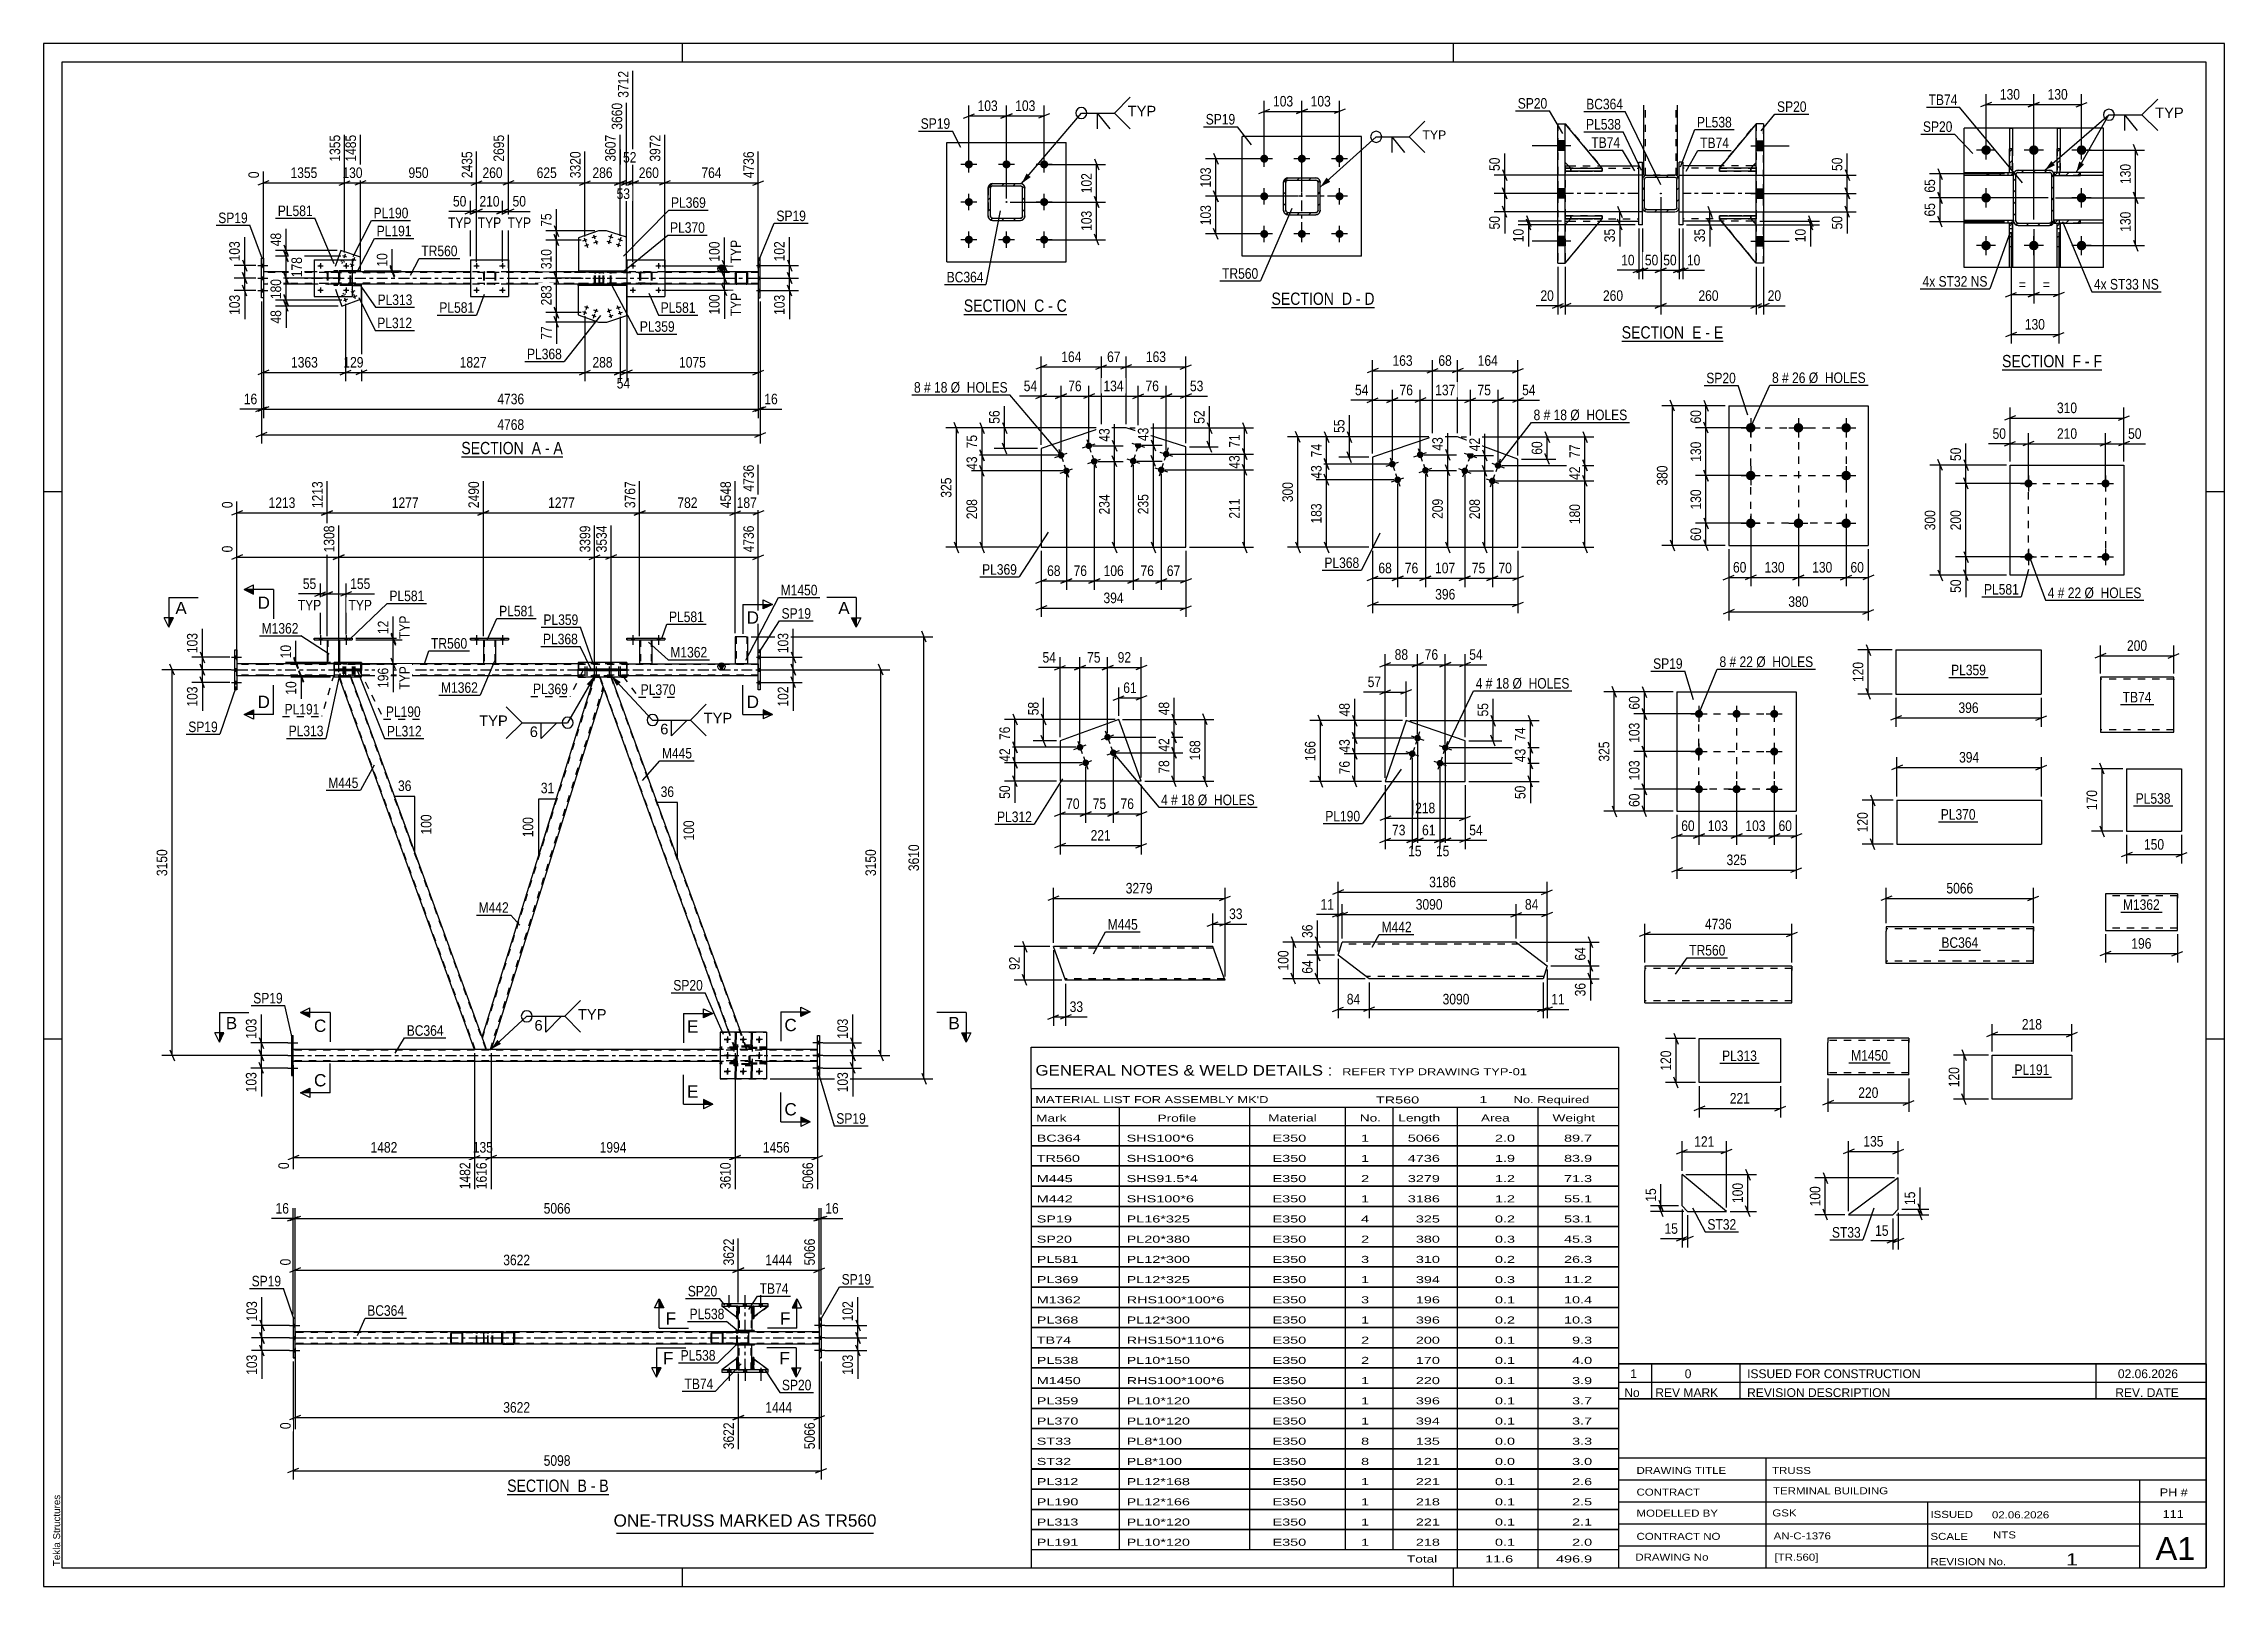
# Model space of a CAD drawing. Header units: millimetres. Extents: x 0 to 594, y 0 to 420.
import ezdxf

# ---------------------------------------------------------------- set-up
doc = ezdxf.new("R2010")
doc.units = ezdxf.units.MM
doc.linetypes.add('DXK_LINE_DOT2', pattern=[3.9198, 1.9599, -1.9599])
doc.linetypes.add('DXK_LINE_DOT3', pattern=[5.9187, 2.979, -0.9799, 0.9799, -0.9799])
doc.styles.add('Arial', font='ARIAL.TTF', dxfattribs={"height": 0.2})
doc.styles.add('Arial Narrow', font='ARIALN.TTF', dxfattribs={"height": 0.2})

# ---------------------------------------------------------------- blocks, each defined once
blk = doc.blocks.new('Unknown-570323116-1135')
at = {"color": 5, "linetype": 'Continuous'}
for p, q in [((594, 420), (0, 420)), ((0, 420), (0, 0)), ((174, 415), (174, 420)), ((384, 415), (384, 420)), ((594, 0), (594, 420)), ((589, 415), (5, 415)), ((5, 415), (5, 5)), ((589, 5), (589, 415)), ((5, 298), (0, 298)), ((594, 298), (589, 298)), ((5, 149), (0, 149)), ((594, 149), (589, 149)), ((0, 0), (594, 0)), ((5, 5), (589, 5)), ((174, 0), (174, 5)), ((384, 0), (384, 5))]:
    blk.add_line(p, q, dxfattribs=at)
at = {"color": 174, "linetype": 'Continuous', "style": 'Arial'}
blk.add_text('Tekla Structures', height=1.9102, rotation=90, dxfattribs=at).set_placement((4.5, 5.5))
blk = doc.blocks.new('Unknown-570323116-11 - 2020')
at = {"color": 6, "linetype": 'Continuous'}
blk.add_line((113.78, 307.48), (141.42, 307.48), dxfattribs=at)
at = {"color": 0, "linetype": 'Continuous'}
blk.add_wipeout([(131.88, 308.23), (131.88, 311.73), (113.78, 311.73), (113.78, 308.23)], dxfattribs=at)
blk.add_wipeout([(135.49, 308.23), (135.49, 311.73), (132.93, 311.73), (132.93, 308.23)], dxfattribs=at)
at = {"color": 7, "linetype": 'Continuous', "style": 'Arial Narrow'}
blk.add_text('SECTION ', height=3.34, dxfattribs=at).set_placement((113.78, 308.23))
at = {"color": 0, "linetype": 'Continuous'}
blk.add_wipeout([(137.82, 308.23), (137.82, 311.73), (136.54, 311.73), (136.54, 308.23)], dxfattribs=at)
at = {"color": 7, "linetype": 'Continuous', "style": 'Arial Narrow'}
blk.add_text('A', height=3.34, dxfattribs=at).set_placement((132.93, 308.23))
at = {"color": 0, "linetype": 'Continuous'}
blk.add_wipeout([(141.42, 308.23), (141.42, 311.73), (138.87, 311.73), (138.87, 308.23)], dxfattribs=at)
at = {"color": 7, "linetype": 'Continuous', "style": 'Arial Narrow'}
for s, p in [('-', (136.54, 308.23)), ('A', (138.87, 308.23))]:
    blk.add_text(s, height=3.34, dxfattribs=at).set_placement(p)
blk = doc.blocks.new('Unknown-570323116-12 - 3235')
at = {"color": 6, "linetype": 'Continuous'}
blk.add_line((126.27, 24.98), (153.92, 24.98), dxfattribs=at)
at = {"color": 0, "linetype": 'Continuous'}
blk.add_wipeout([(144.38, 25.73), (144.38, 29.23), (126.27, 29.23), (126.27, 25.73)], dxfattribs=at)
blk.add_wipeout([(147.99, 25.73), (147.99, 29.23), (145.43, 29.23), (145.43, 25.73)], dxfattribs=at)
at = {"color": 7, "linetype": 'Continuous', "style": 'Arial Narrow'}
blk.add_text('SECTION ', height=3.34, dxfattribs=at).set_placement((126.27, 25.73))
at = {"color": 0, "linetype": 'Continuous'}
blk.add_wipeout([(150.31, 25.73), (150.31, 29.23), (149.04, 29.23), (149.04, 25.73)], dxfattribs=at)
at = {"color": 7, "linetype": 'Continuous', "style": 'Arial Narrow'}
blk.add_text('B', height=3.34, dxfattribs=at).set_placement((145.43, 25.73))
at = {"color": 0, "linetype": 'Continuous'}
blk.add_wipeout([(153.92, 25.73), (153.92, 29.23), (151.36, 29.23), (151.36, 25.73)], dxfattribs=at)
at = {"color": 7, "linetype": 'Continuous', "style": 'Arial Narrow'}
for s, p in [('-', (149.04, 25.73)), ('B', (151.36, 25.73))]:
    blk.add_text(s, height=3.34, dxfattribs=at).set_placement(p)
blk = doc.blocks.new('Unknown-570323116-13 - 3957')
at = {"color": 6, "linetype": 'Continuous'}
blk.add_line((250.64, 346.25), (278.71, 346.25), dxfattribs=at)
at = {"color": 0, "linetype": 'Continuous'}
blk.add_wipeout([(268.75, 347), (268.75, 350.5), (250.64, 350.5), (250.64, 347)], dxfattribs=at)
blk.add_wipeout([(272.57, 347), (272.57, 350.5), (269.8, 350.5), (269.8, 347)], dxfattribs=at)
at = {"color": 7, "linetype": 'Continuous', "style": 'Arial Narrow'}
blk.add_text('SECTION ', height=3.34, dxfattribs=at).set_placement((250.64, 347))
at = {"color": 0, "linetype": 'Continuous'}
blk.add_wipeout([(274.89, 347), (274.89, 350.5), (273.62, 350.5), (273.62, 347)], dxfattribs=at)
at = {"color": 7, "linetype": 'Continuous', "style": 'Arial Narrow'}
blk.add_text('C', height=3.34, dxfattribs=at).set_placement((269.8, 347))
at = {"color": 0, "linetype": 'Continuous'}
blk.add_wipeout([(278.71, 347), (278.71, 350.5), (275.94, 350.5), (275.94, 347)], dxfattribs=at)
at = {"color": 7, "linetype": 'Continuous', "style": 'Arial Narrow'}
for s, p in [('-', (273.62, 347)), ('C', (275.94, 347))]:
    blk.add_text(s, height=3.34, dxfattribs=at).set_placement(p)
blk = doc.blocks.new('Unknown-570323116-14 - 1466')
at = {"color": 6, "linetype": 'Continuous'}
blk.add_line((334.45, 348.14), (362.52, 348.14), dxfattribs=at)
at = {"color": 0, "linetype": 'Continuous'}
blk.add_wipeout([(352.56, 348.89), (352.56, 352.39), (334.45, 352.39), (334.45, 348.89)], dxfattribs=at)
blk.add_wipeout([(356.38, 348.89), (356.38, 352.39), (353.61, 352.39), (353.61, 348.89)], dxfattribs=at)
at = {"color": 7, "linetype": 'Continuous', "style": 'Arial Narrow'}
blk.add_text('SECTION ', height=3.34, dxfattribs=at).set_placement((334.45, 348.89))
at = {"color": 0, "linetype": 'Continuous'}
blk.add_wipeout([(358.7, 348.89), (358.7, 352.39), (357.43, 352.39), (357.43, 348.89)], dxfattribs=at)
at = {"color": 7, "linetype": 'Continuous', "style": 'Arial Narrow'}
blk.add_text('D', height=3.34, dxfattribs=at).set_placement((353.61, 348.89))
at = {"color": 0, "linetype": 'Continuous'}
blk.add_wipeout([(362.52, 348.89), (362.52, 352.39), (359.75, 352.39), (359.75, 348.89)], dxfattribs=at)
at = {"color": 7, "linetype": 'Continuous', "style": 'Arial Narrow'}
for s, p in [('D', (359.75, 348.89)), ('-', (357.43, 348.89))]:
    blk.add_text(s, height=3.34, dxfattribs=at).set_placement(p)
blk = doc.blocks.new('Unknown-570323116-15 - 12664')
at = {"color": 6, "linetype": 'Continuous'}
blk.add_line((429.84, 338.97), (457.49, 338.97), dxfattribs=at)
at = {"color": 0, "linetype": 'Continuous'}
blk.add_wipeout([(447.95, 339.72), (447.95, 343.22), (429.84, 343.22), (429.84, 339.72)], dxfattribs=at)
blk.add_wipeout([(451.56, 339.72), (451.56, 343.22), (449, 343.22), (449, 339.72)], dxfattribs=at)
at = {"color": 7, "linetype": 'Continuous', "style": 'Arial Narrow'}
blk.add_text('SECTION ', height=3.34, dxfattribs=at).set_placement((429.84, 339.72))
at = {"color": 0, "linetype": 'Continuous'}
blk.add_wipeout([(453.88, 339.72), (453.88, 343.22), (452.61, 343.22), (452.61, 339.72)], dxfattribs=at)
at = {"color": 7, "linetype": 'Continuous', "style": 'Arial Narrow'}
blk.add_text('E', height=3.34, dxfattribs=at).set_placement((449, 339.72))
at = {"color": 0, "linetype": 'Continuous'}
blk.add_wipeout([(457.49, 339.72), (457.49, 343.22), (454.93, 343.22), (454.93, 339.72)], dxfattribs=at)
at = {"color": 7, "linetype": 'Continuous', "style": 'Arial Narrow'}
for s, p in [('-', (452.61, 339.72)), ('E', (454.93, 339.72))]:
    blk.add_text(s, height=3.34, dxfattribs=at).set_placement(p)
blk = doc.blocks.new('Unknown-570323116-16 - 13457')
at = {"color": 6, "linetype": 'Continuous'}
blk.add_line((533.44, 331.15), (560.66, 331.15), dxfattribs=at)
at = {"color": 0, "linetype": 'Continuous'}
blk.add_wipeout([(551.55, 331.9), (551.55, 335.4), (533.44, 335.4), (533.44, 331.9)], dxfattribs=at)
blk.add_wipeout([(554.94, 331.9), (554.94, 335.4), (552.6, 335.4), (552.6, 331.9)], dxfattribs=at)
at = {"color": 7, "linetype": 'Continuous', "style": 'Arial Narrow'}
blk.add_text('SECTION ', height=3.34, dxfattribs=at).set_placement((533.44, 331.9))
at = {"color": 0, "linetype": 'Continuous'}
blk.add_wipeout([(557.27, 331.9), (557.27, 335.4), (555.99, 335.4), (555.99, 331.9)], dxfattribs=at)
at = {"color": 7, "linetype": 'Continuous', "style": 'Arial Narrow'}
blk.add_text('F', height=3.34, dxfattribs=at).set_placement((552.6, 331.9))
at = {"color": 0, "linetype": 'Continuous'}
blk.add_wipeout([(560.66, 331.9), (560.66, 335.4), (558.32, 335.4), (558.32, 331.9)], dxfattribs=at)
at = {"color": 7, "linetype": 'Continuous', "style": 'Arial Narrow'}
for s, p in [('-', (555.99, 331.9)), ('F', (558.32, 331.9))]:
    blk.add_text(s, height=3.34, dxfattribs=at).set_placement(p)
blk = doc.blocks.new('Part-570323116-14219 - 14218')
at = {"color": 2, "linetype": 'Continuous'}
for p, q in [((446.29, 103.6), (446.29, 112.1)), ((458.38, 102.1), (446.29, 112.1)), ((447.79, 102.1), (446.29, 103.6)), ((447.79, 102.1), (458.38, 102.1))]:
    blk.add_line(p, q, dxfattribs=at)
blk = doc.blocks.new('Part-570323116-17781 - 17780')
at = {"color": 2, "linetype": 'Continuous'}
for p, q in [((352.58, 171.83), (353.69, 175.41)), ((381.01, 175.41), (353.69, 175.41)), ((401.11, 175.41), (381.11, 175.41)), ((401.11, 175.41), (409.53, 168.98)), ((361.01, 165.41), (352.58, 171.83)), ((409.53, 168.98), (408.42, 165.41)), ((381.01, 165.41), (361.01, 165.41)), ((408.42, 165.41), (381.11, 165.41))]:
    blk.add_line(p, q, dxfattribs=at)
at = {"color": 7, "linetype": 'DXK_LINE_DOT2'}
for p, q in [((381.01, 174.81), (353.51, 174.81)), ((401.89, 174.81), (381.11, 174.81)), ((401.11, 175.41), (401.11, 175.41)), ((381.01, 166.01), (360.22, 166.01)), ((361.01, 165.41), (361.01, 165.41)), ((408.6, 166.01), (381.11, 166.01))]:
    blk.add_line(p, q, dxfattribs=at)
blk = doc.blocks.new('Part-570323116-14184 - 14183')
at = {"color": 2, "linetype": 'Continuous'}
for p, q in [((530.71, 132.62), (530.71, 144.62)), ((530.71, 144.62), (552.47, 144.62)), ((552.47, 144.62), (552.47, 132.62)), ((552.47, 132.62), (530.71, 132.62))]:
    blk.add_line(p, q, dxfattribs=at)
blk = doc.blocks.new('Part-570323116-2094 - 2020')
at = {"color": 2, "linetype": 'Continuous'}
for p, q in [((73.71, 361.18), (73.71, 351.18)), ((73.71, 361.18), (84.05, 361.18)), ((84.05, 361.18), (84.05, 351.18)), ((73.71, 351.18), (84.05, 351.18))]:
    blk.add_line(p, q, dxfattribs=at)
blk = doc.blocks.new('Part-570323116-2117 - 2020')
at = {"color": 7, "linetype": 'DXK_LINE_DOT2'}
for p, q in [((119.78, 357.45), (119.81, 357.6)), ((119.81, 357.6), (119.78, 357.45)), ((119.78, 357.45), (119.78, 354.92)), ((119.98, 357.45), (120, 357.53)), ((119.98, 357.45), (119.98, 354.92)), ((120, 357.53), (120.04, 357.59)), ((120.03, 357.82), (120.18, 357.85)), ((120.18, 357.85), (120.03, 357.82)), ((120.04, 357.59), (120.1, 357.64)), ((120.1, 357.64), (120.18, 357.65)), ((122.71, 357.85), (120.18, 357.85)), ((122.71, 357.65), (120.18, 357.65)), ((122.71, 357.85), (122.87, 357.82)), ((122.87, 357.82), (122.71, 357.85)), ((122.71, 357.65), (122.79, 357.64)), ((122.79, 357.64), (122.86, 357.59)), ((122.86, 357.59), (122.9, 357.53)), ((122.9, 357.53), (122.91, 357.45)), ((122.91, 357.45), (122.91, 354.92)), ((123.08, 357.6), (123.11, 357.45)), ((123.11, 357.45), (123.08, 357.6)), ((123.11, 357.45), (123.11, 354.92)), ((119.81, 354.76), (119.78, 354.92)), ((119.78, 354.92), (119.81, 354.76)), ((120, 354.84), (119.98, 354.92)), ((120.04, 354.78), (120, 354.84)), ((120.18, 354.52), (120.03, 354.55)), ((120.03, 354.55), (120.18, 354.52)), ((120.1, 354.73), (120.04, 354.78)), ((120.18, 354.72), (120.1, 354.73)), ((122.71, 354.72), (120.18, 354.72)), ((122.71, 354.52), (120.18, 354.52)), ((122.79, 354.73), (122.71, 354.72)), ((122.87, 354.55), (122.71, 354.52)), ((122.71, 354.52), (122.87, 354.55)), ((122.86, 354.78), (122.79, 354.73)), ((122.9, 354.84), (122.86, 354.78)), ((122.91, 354.92), (122.9, 354.84)), ((123.11, 354.92), (123.08, 354.76)), ((123.08, 354.76), (123.11, 354.92))]:
    blk.add_line(p, q, dxfattribs=at)
at = {"color": 7, "linetype": 'DXK_LINE_DOT3'}
blk.add_line((121.45, 356.18), (121.45, 356.18), dxfattribs=at)
at = {"color": 7, "linetype": 'DXK_LINE_DOT2'}
for centre, start, end in [((120.18, 357.45), 112.50005, 157.50005), ((120.18, 357.45), 112.50005, 157.50005), ((122.71, 357.45), 22.50005, 67.50005), ((122.71, 357.45), 22.50005, 67.50005), ((120.18, 354.92), 202.50005, 247.50005), ((120.18, 354.92), 202.50005, 247.50005), ((122.71, 354.92), 292.50005, 337.50005), ((122.71, 354.92), 292.50005, 337.50005)]:
    blk.add_arc(centre, 0.4, start, end, dxfattribs=at)
blk = doc.blocks.new('Bolt-570323116-2032 - 2020')
at = {"linetype": 'Continuous'}
for points in [[(81.95, 350.08, -1), (82.52, 350.29, -1)], [(83.95, 352.4, -1), (84.51, 352.61, -1)], [(84.46, 350.99, -1), (85.02, 351.2, -1)]]:
    blk.add_hatch(color=1, dxfattribs=at).paths.add_polyline_path(points)
at = {"color": 1, "linetype": 'Continuous'}
for p, q in [((81.16, 351.39), (81.53, 351.52)), ((81.52, 352.16), (81.65, 351.78)), ((81.93, 351.03), (81.79, 351.4)), ((82.29, 351.8), (81.91, 351.66)), ((82.44, 349.62), (82.03, 350.75)), ((84.79, 352.71), (83.66, 352.3)), ((84.43, 351.94), (84.02, 353.07)), ((85.31, 351.3), (84.18, 350.89)), ((84.95, 350.53), (84.54, 351.66)), ((82.8, 350.39), (81.67, 349.98))]:
    blk.add_line(p, q, dxfattribs=at)
blk = doc.blocks.new('Bolt-570323116-2053 - 2020')
at = {"linetype": 'Continuous'}
for points in [[(59.85, 359.23), (59.85, 359.96), (59.31, 359.96), (59.31, 359.23)], [(59.85, 359.23), (59.85, 359.96), (59.31, 359.96), (59.31, 359.23)], [(59.85, 359.23), (59.85, 359.96), (59.31, 359.96), (59.31, 359.23)], [(59.85, 355.81), (59.85, 356.55), (59.31, 356.55), (59.31, 355.81)], [(59.85, 355.81), (59.85, 356.55), (59.31, 356.55), (59.31, 355.81)], [(59.85, 352.4), (59.85, 353.13), (59.31, 353.13), (59.31, 352.4)], [(59.85, 352.4), (59.85, 353.13), (59.31, 353.13), (59.31, 352.4)], [(59.85, 352.4), (59.85, 353.13), (59.31, 353.13), (59.31, 352.4)]]:
    blk.add_hatch(color=1, dxfattribs=at).paths.add_polyline_path(points)
at = {"color": 1, "linetype": 'Continuous'}
for p, q in [((58.35, 359.6), (61.11, 359.6)), ((58.35, 359.6), (61.11, 359.6)), ((58.35, 359.6), (61.11, 359.6)), ((59.31, 359.96), (59.85, 359.96)), ((59.31, 359.96), (59.85, 359.96)), ((59.31, 359.96), (59.85, 359.96)), ((59.31, 359.23), (59.85, 359.23)), ((59.31, 359.23), (59.85, 359.23)), ((59.31, 359.23), (59.85, 359.23)), ((59.31, 356.55), (59.85, 356.55)), ((59.31, 356.55), (59.85, 356.55)), ((58.35, 356.18), (61.11, 356.18)), ((58.35, 356.18), (61.11, 356.18)), ((58.35, 352.76), (61.11, 352.76)), ((58.35, 352.76), (61.11, 352.76)), ((58.35, 352.76), (61.11, 352.76)), ((59.31, 355.81), (59.85, 355.81)), ((59.31, 355.81), (59.85, 355.81)), ((59.31, 353.13), (59.85, 353.13)), ((59.31, 353.13), (59.85, 353.13)), ((59.31, 353.13), (59.85, 353.13)), ((59.31, 352.4), (59.85, 352.4)), ((59.31, 352.4), (59.85, 352.4)), ((59.31, 352.4), (59.85, 352.4))]:
    blk.add_line(p, q, dxfattribs=at)
blk = doc.blocks.new('Part-570323116-2106 - 2020')
at = {"color": 2, "linetype": 'Continuous'}
for p, q in [((145.67, 358.18), (145.67, 357.85)), ((145.67, 358.18), (158.79, 358.18)), ((145.67, 357.85), (158.79, 357.85)), ((158.79, 358.18), (158.79, 357.85))]:
    blk.add_line(p, q, dxfattribs=at)
blk = doc.blocks.new('Part-570323116-2035 - 2020')
at = {"color": 7, "linetype": 'DXK_LINE_DOT2'}
for p, q in [((79.18, 354.18), (79.18, 354.51)), ((84.05, 354.51), (79.18, 354.51)), ((84.05, 354.18), (79.18, 354.18))]:
    blk.add_line(p, q, dxfattribs=at)
at = {"color": 2, "linetype": 'Continuous'}
for p, q in [((86.55, 354.51), (84.05, 354.51)), ((84.05, 354.18), (86.55, 354.18)), ((86.55, 354.18), (86.55, 354.51))]:
    blk.add_line(p, q, dxfattribs=at)
blk = doc.blocks.new('Part-570323116-2036 - 2020')
at = {"color": 2, "linetype": 'Continuous'}
for p, q in [((80.93, 363.71), (80.07, 361.18)), ((86.29, 361.87), (80.93, 363.71)), ((86.29, 358.18), (86.29, 361.87))]:
    blk.add_line(p, q, dxfattribs=at)
at = {"color": 7, "linetype": 'DXK_LINE_DOT2'}
for p in [(80.07, 361.18), (86.29, 358.18)]:
    blk.add_line(p, (79.04, 358.18), dxfattribs=at)
blk = doc.blocks.new('Part-570323116-2116 - 2020')
at = {"color": 2, "linetype": 'Continuous'}
for p, q in [((116.28, 361.18), (116.28, 351.18)), ((116.28, 361.18), (126.61, 361.18)), ((126.61, 361.18), (126.61, 351.18)), ((116.28, 351.18), (126.61, 351.18))]:
    blk.add_line(p, q, dxfattribs=at)
blk = doc.blocks.new('Part-570323116-2052 - 2020')
at = {"linetype": 'Continuous'}
blk.add_hatch(color=2, dxfattribs=at).paths.add_polyline_path([(184.65, 357.85), (183.85, 359.25), (185.45, 359.25)])
at = {"color": 2, "linetype": 'Continuous'}
for p, q in [((66.95, 357.85), (59.85, 357.85)), ((73.71, 357.85), (67.05, 357.85)), ((116.28, 357.85), (86.29, 357.85)), ((145.67, 357.85), (126.61, 357.85)), ((158.85, 357.85), (158.79, 357.85)), ((188.78, 357.85), (169.18, 357.85)), ((184.65, 357.85), (183.85, 359.25)), ((183.85, 359.25), (185.45, 359.25)), ((185.45, 359.25), (184.65, 357.85)), ((194.65, 357.85), (191.36, 357.85)), ((66.95, 354.51), (59.85, 354.51)), ((73.71, 354.51), (67.05, 354.51)), ((116.28, 354.51), (86.55, 354.51)), ((145.63, 354.51), (126.61, 354.51)), ((158.85, 354.51), (158.83, 354.51)), ((194.65, 354.51), (169.18, 354.51))]:
    blk.add_line(p, q, dxfattribs=at)
at = {"color": 7, "linetype": 'DXK_LINE_DOT2'}
for p, q in [((59.85, 357.85), (59.85, 354.51)), ((66.95, 357.65), (59.85, 357.65)), ((194.65, 357.65), (67.05, 357.65)), ((86.29, 357.85), (73.71, 357.85)), ((126.61, 357.85), (116.28, 357.85)), ((158.79, 357.85), (145.67, 357.85)), ((169.18, 357.85), (158.85, 357.85)), ((191.36, 357.85), (188.78, 357.85)), ((194.65, 357.85), (194.65, 354.51)), ((66.95, 354.71), (59.85, 354.71)), ((194.65, 354.71), (67.05, 354.71)), ((86.55, 354.51), (73.71, 354.51)), ((126.61, 354.51), (116.28, 354.51)), ((194.65, 354.51), (145.63, 354.51)), ((169.18, 354.51), (158.85, 354.51))]:
    blk.add_line(p, q, dxfattribs=at)
at = {"color": 7, "linetype": 'DXK_LINE_DOT3'}
for p, q in [((59.85, 356.18), (66.95, 356.18)), ((67.05, 356.18), (194.65, 356.18))]:
    blk.add_line(p, q, dxfattribs=at)
at = {"color": 2, "linetype": 'Continuous'}
blk.add_circle((184.65, 358.75), 1, dxfattribs=at)
blk = doc.blocks.new('Part-570323116-2063 - 2020')
at = {"color": 7, "linetype": 'DXK_LINE_DOT2'}
for p in [(86.55, 354.18), (80.27, 351.18)]:
    blk.add_line(p, (79.18, 354.18), dxfattribs=at)
at = {"color": 2, "linetype": 'Continuous'}
for p, q in [((80.27, 351.18), (81.23, 348.57)), ((81.23, 348.57), (86.55, 350.52)), ((86.55, 350.52), (86.55, 354.18))]:
    blk.add_line(p, q, dxfattribs=at)
blk = doc.blocks.new('Part-570323116-2064 - 2020')
at = {"color": 2, "linetype": 'Continuous'}
for p, q in [((145.63, 354.18), (145.63, 346.18)), ((158.83, 346.02), (158.83, 354.18)), ((145.63, 346.18), (151.11, 344.18)), ((153.38, 344.18), (158.83, 346.02)), ((151.11, 344.18), (153.38, 344.18))]:
    blk.add_line(p, q, dxfattribs=at)
at = {"color": 7, "linetype": 'DXK_LINE_DOT2'}
blk.add_line((158.83, 354.18), (145.63, 354.18), dxfattribs=at)
blk = doc.blocks.new('Bolt-570323116-2065 - 2020')
at = {"linetype": 'Continuous'}
for points in [[(82.26, 362.02, -1), (81.69, 362.22, -1)], [(84.78, 361.16, -1), (84.21, 361.35, -1)]]:
    blk.add_hatch(color=1, dxfattribs=at).paths.add_polyline_path(points)
at = {"color": 1, "linetype": 'Continuous'}
for p, q in [((82.17, 362.69), (81.78, 361.55)), ((80.92, 360.89), (81.3, 360.76)), ((81.3, 360.13), (81.42, 360.51)), ((81.41, 362.31), (82.54, 361.92)), ((81.68, 361.27), (81.55, 360.89)), ((82.06, 360.51), (81.68, 360.63)), ((83.44, 360.03), (83.82, 359.9)), ((83.82, 359.27), (83.95, 359.65)), ((83.93, 361.45), (85.07, 361.06)), ((84.21, 360.4), (84.08, 360.03)), ((84.58, 359.64), (84.2, 359.77)), ((84.69, 361.82), (84.3, 360.69))]:
    blk.add_line(p, q, dxfattribs=at)
blk = doc.blocks.new('Part-570323116-2130 - 2020')
at = {"color": 2, "linetype": 'Continuous'}
for p, q in [((195.18, 361.6), (194.65, 361.6)), ((194.65, 361.6), (194.65, 350.76)), ((195.18, 350.76), (195.18, 361.6)), ((194.65, 350.76), (195.18, 350.76))]:
    blk.add_line(p, q, dxfattribs=at)
blk = doc.blocks.new('Bolt-570323116-2066 - 2020')
at = {"linetype": 'Continuous'}
for points in [[(75.75, 359.52, -1), (75.01, 359.52, -1)], [(82.75, 359.52, -1), (82.01, 359.52, -1)]]:
    blk.add_hatch(color=1, dxfattribs=at).paths.add_polyline_path(points)
at = {"color": 1, "linetype": 'Continuous'}
for p, q in [((74.65, 359.52), (76.11, 359.52)), ((75.38, 360.25), (75.38, 358.78)), ((81.65, 359.52), (83.11, 359.52)), ((82.38, 360.25), (82.38, 358.78))]:
    blk.add_line(p, q, dxfattribs=at)
blk = doc.blocks.new('Bolt-570323116-2067 - 2020')
at = {"linetype": 'Continuous'}
for points in [[(75.75, 352.85, -1), (75.01, 352.85, -1)], [(82.75, 352.85, -1), (82.01, 352.85, -1)]]:
    blk.add_hatch(color=1, dxfattribs=at).paths.add_polyline_path(points)
at = {"color": 1, "linetype": 'Continuous'}
for p, q in [((74.65, 352.85), (76.11, 352.85)), ((75.38, 353.58), (75.38, 352.12)), ((81.65, 352.85), (83.11, 352.85)), ((82.38, 353.58), (82.38, 352.12))]:
    blk.add_line(p, q, dxfattribs=at)
blk = doc.blocks.new('Bolt-570323116-2068 - 2020')
at = {"linetype": 'Continuous'}
for points in [[(195.18, 359.23), (195.18, 359.96), (194.65, 359.96), (194.65, 359.23)], [(195.18, 359.23), (195.18, 359.96), (194.65, 359.96), (194.65, 359.23)], [(195.18, 359.23), (195.18, 359.96), (194.65, 359.96), (194.65, 359.23)], [(195.18, 355.81), (195.18, 356.55), (194.65, 356.55), (194.65, 355.81)], [(195.18, 355.81), (195.18, 356.55), (194.65, 356.55), (194.65, 355.81)], [(195.18, 352.4), (195.18, 353.13), (194.65, 353.13), (194.65, 352.4)], [(195.18, 352.4), (195.18, 353.13), (194.65, 353.13), (194.65, 352.4)], [(195.18, 352.4), (195.18, 353.13), (194.65, 353.13), (194.65, 352.4)]]:
    blk.add_hatch(color=1, dxfattribs=at).paths.add_polyline_path(points)
at = {"color": 1, "linetype": 'Continuous'}
for p, q in [((194.22, 359.6), (196.98, 359.6)), ((194.22, 359.6), (196.98, 359.6)), ((194.22, 359.6), (196.98, 359.6)), ((194.65, 359.96), (195.18, 359.96)), ((194.65, 359.96), (195.18, 359.96)), ((194.65, 359.96), (195.18, 359.96)), ((194.65, 359.23), (195.18, 359.23)), ((194.65, 359.23), (195.18, 359.23)), ((194.65, 359.23), (195.18, 359.23)), ((194.65, 356.55), (195.18, 356.55)), ((194.65, 356.55), (195.18, 356.55)), ((194.22, 356.18), (196.98, 356.18)), ((194.22, 356.18), (196.98, 356.18)), ((194.22, 352.76), (196.98, 352.76)), ((194.22, 352.76), (196.98, 352.76)), ((194.22, 352.76), (196.98, 352.76)), ((194.65, 355.81), (195.18, 355.81)), ((194.65, 355.81), (195.18, 355.81)), ((194.65, 353.13), (195.18, 353.13)), ((194.65, 353.13), (195.18, 353.13)), ((194.65, 353.13), (195.18, 353.13)), ((194.65, 352.4), (195.18, 352.4)), ((194.65, 352.4), (195.18, 352.4)), ((194.65, 352.4), (195.18, 352.4))]:
    blk.add_line(p, q, dxfattribs=at)
blk = doc.blocks.new('Bolt-570323116-2069 - 2020')
at = {"linetype": 'Continuous'}
for points in [[(154.3, 365.92, -1), (153.73, 366.1, -1)], [(154.75, 367.35, -1), (154.18, 367.53, -1)], [(156.84, 365.11, -1), (156.27, 365.3, -1)], [(157.3, 366.54, -1), (156.72, 366.73, -1)]]:
    blk.add_hatch(color=1, dxfattribs=at).paths.add_polyline_path(points)
at = {"color": 1, "linetype": 'Continuous'}
for p, q in [((153.44, 366.19), (154.59, 365.83)), ((154.2, 366.58), (153.83, 365.44)), ((153.89, 367.62), (155.04, 367.26)), ((154.65, 368.01), (154.29, 366.87)), ((155.98, 365.39), (157.13, 365.02)), ((156.74, 365.78), (156.38, 364.63)), ((156.44, 366.82), (157.58, 366.45)), ((157.19, 367.21), (156.83, 366.06))]:
    blk.add_line(p, q, dxfattribs=at)
blk = doc.blocks.new('Bolt-570323116-2070 - 2020')
at = {"linetype": 'Continuous'}
for points in [[(153.74, 347.12, -1), (154.31, 347.31, -1)], [(154.22, 345.69, -1), (154.79, 345.89, -1)], [(156.27, 347.97, -1), (156.84, 348.16, -1)], [(156.75, 346.55, -1), (157.32, 346.74, -1)]]:
    blk.add_hatch(color=1, dxfattribs=at).paths.add_polyline_path(points)
at = {"color": 1, "linetype": 'Continuous'}
for p, q in [((154.6, 347.4), (153.46, 347.02)), ((154.22, 346.64), (153.84, 347.78)), ((155.08, 345.98), (153.94, 345.6)), ((154.7, 345.22), (154.32, 346.36)), ((157.12, 348.26), (155.99, 347.87)), ((156.75, 347.5), (156.36, 348.63)), ((157.6, 346.83), (156.47, 346.45)), ((157.23, 346.07), (156.84, 347.21))]:
    blk.add_line(p, q, dxfattribs=at)
blk = doc.blocks.new('Bolt-570323116-2071 - 2020')
at = {"linetype": 'Continuous'}
for points in [[(147.75, 366.62, -1), (147.18, 366.43, -1)], [(148.23, 365.2, -1), (147.66, 365.01, -1)], [(150.27, 367.49, -1), (149.7, 367.29, -1)], [(150.75, 366.07, -1), (150.19, 365.87, -1)]]:
    blk.add_hatch(color=1, dxfattribs=at).paths.add_polyline_path(points)
at = {"color": 1, "linetype": 'Continuous'}
for p, q in [((146.89, 366.33), (148.03, 366.72)), ((147.27, 367.09), (147.66, 365.96)), ((147.38, 364.91), (148.52, 365.3)), ((147.75, 365.67), (148.14, 364.54)), ((149.42, 367.19), (150.55, 367.58)), ((149.79, 367.96), (150.18, 366.82)), ((149.9, 365.77), (151.04, 366.16)), ((150.28, 366.54), (150.67, 365.4))]:
    blk.add_line(p, q, dxfattribs=at)
blk = doc.blocks.new('Bolt-570323116-2072 - 2020')
at = {"linetype": 'Continuous'}
for points in [[(147.16, 346.86, -1), (147.72, 346.66, -1)], [(147.67, 348.27, -1), (148.23, 348.07, -1)], [(149.66, 345.95, -1), (150.23, 345.74, -1)], [(150.18, 347.36, -1), (150.74, 347.15, -1)]]:
    blk.add_hatch(color=1, dxfattribs=at).paths.add_polyline_path(points)
at = {"color": 1, "linetype": 'Continuous'}
for p, q in [((148, 346.55), (146.87, 346.97)), ((147.23, 346.2), (147.64, 347.32)), ((148.52, 347.96), (147.39, 348.37)), ((147.75, 347.61), (148.16, 348.73)), ((150.51, 345.64), (149.38, 346.05)), ((149.74, 345.28), (150.15, 346.41)), ((151.02, 347.05), (149.89, 347.46)), ((150.25, 346.69), (150.66, 347.82))]:
    blk.add_line(p, q, dxfattribs=at)
blk = doc.blocks.new('Part-570323116-2137 - 2020')
at = {"color": 7, "linetype": 'DXK_LINE_DOT2'}
for p, q in [((151.34, 357.85), (142.32, 357.85)), ((150.51, 357.65), (142.32, 357.65)), ((150.12, 357.59), (150.09, 357.45)), ((150.09, 354.91), (150.09, 357.45)), ((150.12, 357.6), (150.12, 357.59)), ((150.3, 357.45), (150.32, 357.52)), ((150.3, 354.91), (150.3, 357.45)), ((150.32, 357.52), (150.36, 357.59)), ((150.51, 357.85), (150.35, 357.82)), ((150.36, 357.59), (150.43, 357.63)), ((150.43, 357.63), (150.51, 357.65)), ((152.32, 357.85), (150.51, 357.85)), ((152.32, 357.65), (150.51, 357.65)), ((151.34, 357.85), (151.34, 357.65)), ((152.41, 357.82), (152.32, 357.85)), ((152.32, 357.65), (152.36, 357.63)), ((152.36, 357.63), (152.4, 357.59)), ((152.4, 357.59), (152.43, 357.52)), ((152.48, 357.73), (152.41, 357.82)), ((152.43, 357.52), (152.43, 357.45)), ((152.43, 354.91), (152.43, 357.45)), ((152.53, 357.6), (152.48, 357.73)), ((152.55, 357.45), (152.53, 357.6)), ((152.55, 354.91), (152.55, 357.45)), ((152.32, 354.71), (142.32, 354.71)), ((152.32, 354.51), (142.32, 354.51)), ((150.09, 354.91), (150.12, 354.76)), ((150.32, 354.84), (150.3, 354.91)), ((150.36, 354.77), (150.32, 354.84)), ((150.35, 354.54), (150.51, 354.51)), ((150.43, 354.73), (150.36, 354.77)), ((150.51, 354.71), (150.43, 354.73)), ((152.32, 354.51), (150.51, 354.51)), ((151.34, 354.51), (151.34, 354.71)), ((152.36, 354.73), (152.32, 354.71)), ((152.32, 354.51), (152.41, 354.54)), ((152.4, 354.77), (152.36, 354.73)), ((152.43, 354.84), (152.4, 354.77)), ((152.41, 354.54), (152.48, 354.63)), ((152.43, 354.91), (152.43, 354.84)), ((152.48, 354.63), (152.53, 354.76)), ((152.53, 354.76), (152.55, 354.91))]:
    blk.add_line(p, q, dxfattribs=at)
at = {"color": 7, "linetype": 'DXK_LINE_DOT3'}
blk.add_line((143.65, 356.18), (154.58, 356.18), dxfattribs=at)
at = {"color": 7, "linetype": 'DXK_LINE_DOT2'}
for centre, start, end in [((150.5, 357.43), 111.1941, 156.1506), ((150.5, 354.93), 203.84941, 248.8059)]:
    blk.add_arc(centre, 0.41, start, end, dxfattribs=at)
blk = doc.blocks.new('Bolt-570323116-2073 - 2020')
at = {"linetype": 'Continuous'}
for points in [[(118.31, 359.52, -1), (117.58, 359.52, -1)], [(125.31, 359.52, -1), (124.58, 359.52, -1)]]:
    blk.add_hatch(color=1, dxfattribs=at).paths.add_polyline_path(points)
at = {"color": 1, "linetype": 'Continuous'}
for p, q in [((117.21, 359.52), (118.68, 359.52)), ((117.95, 360.25), (117.95, 358.78)), ((124.21, 359.52), (125.68, 359.52)), ((124.95, 360.25), (124.95, 358.78))]:
    blk.add_line(p, q, dxfattribs=at)
blk = doc.blocks.new('Part-570323116-2138 - 2020')
at = {"color": 7, "linetype": 'DXK_LINE_DOT2'}
for p, q in [((162.35, 357.45), (162.38, 357.6)), ((162.38, 357.6), (162.35, 357.45)), ((162.35, 357.45), (162.35, 354.92)), ((162.55, 357.45), (162.56, 357.53)), ((162.55, 357.45), (162.55, 354.92)), ((162.56, 357.53), (162.61, 357.59)), ((162.59, 357.82), (162.75, 357.85)), ((162.75, 357.85), (162.59, 357.82)), ((162.61, 357.59), (162.67, 357.64)), ((162.67, 357.64), (162.75, 357.65)), ((165.28, 357.85), (162.75, 357.85)), ((165.28, 357.65), (162.75, 357.65)), ((165.28, 357.85), (165.43, 357.82)), ((165.43, 357.82), (165.28, 357.85)), ((165.28, 357.65), (165.36, 357.64)), ((165.36, 357.64), (165.42, 357.59)), ((165.42, 357.59), (165.47, 357.53)), ((165.47, 357.53), (165.48, 357.45)), ((165.48, 357.45), (165.48, 354.92)), ((165.65, 357.6), (165.68, 357.45)), ((165.68, 357.45), (165.65, 357.6)), ((165.68, 357.45), (165.68, 354.92)), ((162.38, 354.76), (162.35, 354.92)), ((162.35, 354.92), (162.38, 354.76)), ((162.56, 354.84), (162.55, 354.92)), ((162.61, 354.78), (162.56, 354.84)), ((162.75, 354.52), (162.59, 354.55)), ((162.59, 354.55), (162.75, 354.52)), ((162.67, 354.73), (162.61, 354.78)), ((162.75, 354.72), (162.67, 354.73)), ((165.28, 354.72), (162.75, 354.72)), ((165.28, 354.52), (162.75, 354.52)), ((165.36, 354.73), (165.28, 354.72)), ((165.43, 354.55), (165.28, 354.52)), ((165.28, 354.52), (165.43, 354.55)), ((165.42, 354.78), (165.36, 354.73)), ((165.47, 354.84), (165.42, 354.78)), ((165.48, 354.92), (165.47, 354.84)), ((165.68, 354.92), (165.65, 354.76)), ((165.65, 354.76), (165.68, 354.92))]:
    blk.add_line(p, q, dxfattribs=at)
at = {"color": 7, "linetype": 'DXK_LINE_DOT3'}
blk.add_line((164.01, 356.18), (164.01, 356.18), dxfattribs=at)
at = {"color": 7, "linetype": 'DXK_LINE_DOT2'}
for centre, start, end in [((162.75, 357.45), 112.50005, 157.50005), ((162.75, 357.45), 112.50005, 157.50005), ((165.28, 357.45), 22.50005, 67.50005), ((165.28, 357.45), 22.50005, 67.50005), ((162.75, 354.92), 202.50005, 247.50005), ((162.75, 354.92), 202.50005, 247.50005), ((165.28, 354.92), 292.50005, 337.50005), ((165.28, 354.92), 292.50005, 337.50005)]:
    blk.add_arc(centre, 0.4, start, end, dxfattribs=at)
blk = doc.blocks.new('Bolt-570323116-2074 - 2020')
at = {"linetype": 'Continuous'}
for points in [[(118.31, 352.85, -1), (117.58, 352.85, -1)], [(125.31, 352.85, -1), (124.58, 352.85, -1)]]:
    blk.add_hatch(color=1, dxfattribs=at).paths.add_polyline_path(points)
at = {"color": 1, "linetype": 'Continuous'}
for p, q in [((117.21, 352.85), (118.68, 352.85)), ((117.95, 353.58), (117.95, 352.12)), ((124.21, 352.85), (125.68, 352.85)), ((124.95, 353.58), (124.95, 352.12))]:
    blk.add_line(p, q, dxfattribs=at)
blk = doc.blocks.new('Part-570323116-2089 - 2020')
at = {"color": 7, "linetype": 'DXK_LINE_DOT2'}
for p, q in [((79.04, 358.18), (79.04, 357.85)), ((84.05, 358.18), (79.04, 358.18)), ((84.05, 357.85), (79.04, 357.85))]:
    blk.add_line(p, q, dxfattribs=at)
at = {"color": 2, "linetype": 'Continuous'}
for p, q in [((84.05, 358.18), (86.29, 358.18)), ((86.29, 357.85), (84.05, 357.85)), ((86.29, 358.18), (86.29, 357.85))]:
    blk.add_line(p, q, dxfattribs=at)
blk = doc.blocks.new('Part-570323116-2095 - 2020')
at = {"color": 7, "linetype": 'DXK_LINE_DOT2'}
for p, q in [((77.21, 357.45), (77.24, 357.6)), ((77.24, 357.6), (77.21, 357.45)), ((77.21, 357.45), (77.21, 354.92)), ((77.41, 357.45), (77.43, 357.53)), ((77.41, 357.45), (77.41, 354.92)), ((77.43, 357.53), (77.47, 357.59)), ((77.46, 357.82), (77.61, 357.85)), ((77.61, 357.85), (77.46, 357.82)), ((77.47, 357.59), (77.54, 357.64)), ((77.54, 357.64), (77.61, 357.65)), ((80.15, 357.85), (77.61, 357.85)), ((80.15, 357.65), (77.61, 357.65)), ((80.15, 357.85), (80.3, 357.82)), ((80.3, 357.82), (80.15, 357.85)), ((80.15, 357.65), (80.22, 357.64)), ((80.22, 357.64), (80.29, 357.59)), ((80.29, 357.59), (80.33, 357.53)), ((80.33, 357.53), (80.35, 357.45)), ((80.35, 357.45), (80.35, 354.92)), ((80.52, 357.6), (80.55, 357.45)), ((80.55, 357.45), (80.52, 357.6)), ((80.55, 357.45), (80.55, 354.92)), ((77.24, 354.76), (77.21, 354.92)), ((77.21, 354.92), (77.24, 354.76)), ((77.43, 354.84), (77.41, 354.92)), ((77.47, 354.78), (77.43, 354.84)), ((77.61, 354.52), (77.46, 354.55)), ((77.46, 354.55), (77.61, 354.52)), ((77.54, 354.73), (77.47, 354.78)), ((77.61, 354.72), (77.54, 354.73)), ((80.15, 354.72), (77.61, 354.72)), ((80.15, 354.52), (77.61, 354.52)), ((80.22, 354.73), (80.15, 354.72)), ((80.3, 354.55), (80.15, 354.52)), ((80.15, 354.52), (80.3, 354.55)), ((80.29, 354.78), (80.22, 354.73)), ((80.33, 354.84), (80.29, 354.78)), ((80.35, 354.92), (80.33, 354.84)), ((80.55, 354.92), (80.52, 354.76)), ((80.52, 354.76), (80.55, 354.92))]:
    blk.add_line(p, q, dxfattribs=at)
at = {"color": 7, "linetype": 'DXK_LINE_DOT3'}
blk.add_line((78.88, 356.18), (78.88, 356.18), dxfattribs=at)
at = {"color": 7, "linetype": 'DXK_LINE_DOT2'}
for centre, start, end in [((77.61, 357.45), 112.50005, 157.50005), ((77.61, 357.45), 112.50005, 157.50005), ((80.15, 357.45), 22.50005, 67.50005), ((80.15, 357.45), 22.50005, 67.50005), ((77.61, 354.92), 202.50005, 247.50005), ((77.61, 354.92), 202.50005, 247.50005), ((80.15, 354.92), 292.50005, 337.50005), ((80.15, 354.92), 292.50005, 337.50005)]:
    blk.add_arc(centre, 0.4, start, end, dxfattribs=at)
blk = doc.blocks.new('Part-570323116-2096 - 2020')
at = {"color": 2, "linetype": 'Continuous'}
for p, q in [((188.43, 357.6), (188.4, 357.45)), ((188.4, 357.45), (188.4, 354.92)), ((188.62, 357.53), (188.6, 357.45)), ((188.6, 357.45), (188.6, 354.92)), ((188.66, 357.59), (188.62, 357.53)), ((188.8, 357.85), (188.65, 357.82)), ((188.72, 357.64), (188.66, 357.59)), ((188.8, 357.65), (188.72, 357.64)), ((191.33, 357.85), (188.8, 357.85)), ((191.33, 357.65), (188.8, 357.65)), ((191.49, 357.82), (191.33, 357.85)), ((191.41, 357.64), (191.33, 357.65)), ((191.48, 357.59), (191.41, 357.64)), ((191.52, 357.53), (191.48, 357.59)), ((191.53, 357.45), (191.52, 357.53)), ((191.53, 354.92), (191.53, 357.45)), ((191.73, 357.45), (191.7, 357.6)), ((191.73, 357.45), (191.73, 354.92)), ((188.4, 354.92), (188.43, 354.76)), ((188.6, 354.92), (188.62, 354.84)), ((188.62, 354.84), (188.66, 354.78)), ((188.65, 354.55), (188.8, 354.52)), ((188.66, 354.78), (188.72, 354.73)), ((188.72, 354.73), (188.8, 354.72)), ((191.33, 354.72), (188.8, 354.72)), ((191.33, 354.52), (188.8, 354.52)), ((191.33, 354.72), (191.41, 354.73)), ((191.33, 354.52), (191.49, 354.55)), ((191.41, 354.73), (191.48, 354.78)), ((191.48, 354.78), (191.52, 354.84)), ((191.52, 354.84), (191.53, 354.92)), ((191.7, 354.76), (191.73, 354.92))]:
    blk.add_line(p, q, dxfattribs=at)
at = {"color": 7, "linetype": 'DXK_LINE_DOT2'}
for p, q in [((188.4, 357.45), (188.43, 357.6)), ((188.65, 357.82), (188.8, 357.85)), ((191.33, 357.85), (191.49, 357.82)), ((191.7, 357.6), (191.73, 357.45)), ((188.43, 354.76), (188.4, 354.92)), ((188.8, 354.52), (188.65, 354.55)), ((191.49, 354.55), (191.33, 354.52)), ((191.73, 354.92), (191.7, 354.76))]:
    blk.add_line(p, q, dxfattribs=at)
at = {"color": 2, "linetype": 'Continuous'}
for centre, start, end in [((188.8, 357.45), 112.50005, 157.50005), ((191.33, 357.45), 22.50005, 67.50005), ((188.8, 354.92), 202.50005, 247.50005), ((191.33, 354.92), 292.50005, 337.50005)]:
    blk.add_arc(centre, 0.4, start, end, dxfattribs=at)
at = {"color": 7, "linetype": 'DXK_LINE_DOT2'}
for centre, start, end in [((188.8, 357.45), 112.50005, 157.50005), ((191.33, 357.45), 22.50005, 67.50005), ((188.8, 354.92), 202.50005, 247.50005), ((191.33, 354.92), 292.50005, 337.50005)]:
    blk.add_arc(centre, 0.4, start, end, dxfattribs=at)
blk = doc.blocks.new('Part-570323116-2101 - 2020')
at = {"color": 2, "linetype": 'Continuous'}
for p, q in [((151.13, 369.01), (145.67, 367.14)), ((153.36, 369.01), (151.13, 369.01)), ((158.79, 367.29), (153.36, 369.01)), ((145.67, 367.14), (145.67, 358.18)), ((158.79, 358.18), (158.79, 367.29))]:
    blk.add_line(p, q, dxfattribs=at)
at = {"color": 7, "linetype": 'DXK_LINE_DOT2'}
blk.add_line((145.67, 358.18), (158.79, 358.18), dxfattribs=at)
blk = doc.blocks.new('Part-570323116-2111 - 2020')
at = {"color": 2, "linetype": 'Continuous'}
for p, q in [((158.83, 354.51), (145.63, 354.51)), ((145.63, 354.18), (145.63, 354.51)), ((158.83, 354.18), (145.63, 354.18)), ((158.83, 354.18), (158.83, 354.51))]:
    blk.add_line(p, q, dxfattribs=at)
blk = doc.blocks.new('Part-570323116-2122 - 2020')
at = {"color": 2, "linetype": 'Continuous'}
for p, q in [((59.85, 361.6), (59.31, 361.6)), ((59.31, 350.76), (59.31, 361.6)), ((59.85, 361.6), (59.85, 350.76)), ((59.85, 350.76), (59.31, 350.76))]:
    blk.add_line(p, q, dxfattribs=at)
blk = doc.blocks.new('Part-570323116-2123 - 2020')
at = {"color": 7, "linetype": 'DXK_LINE_DOT2'}
for p, q in [((151.36, 357.52), (151.34, 357.44)), ((151.34, 354.92), (151.34, 357.44)), ((151.36, 357.54), (151.36, 357.52)), ((151.48, 357.44), (151.49, 357.49)), ((151.48, 354.92), (151.48, 357.44)), ((151.49, 357.49), (151.52, 357.53)), ((151.62, 357.7), (151.51, 357.68)), ((151.52, 357.53), (151.57, 357.56)), ((151.57, 357.56), (151.62, 357.57)), ((163.86, 357.7), (151.62, 357.7)), ((163.86, 357.57), (151.62, 357.57)), ((154.41, 357.68), (154.3, 357.7)), ((154.3, 357.57), (154.36, 357.56)), ((154.36, 357.56), (154.4, 357.53)), ((154.4, 357.53), (154.43, 357.49)), ((154.43, 357.49), (154.44, 357.44)), ((154.44, 354.92), (154.44, 357.44)), ((154.57, 357.52), (154.56, 357.54)), ((154.58, 357.44), (154.57, 357.52)), ((154.58, 354.92), (154.58, 357.44)), ((151.34, 354.92), (151.36, 354.82)), ((151.49, 354.87), (151.48, 354.92)), ((151.52, 354.83), (151.49, 354.87)), ((151.51, 354.67), (151.62, 354.65)), ((151.57, 354.8), (151.52, 354.83)), ((151.62, 354.79), (151.57, 354.8)), ((163.86, 354.79), (151.62, 354.79)), ((163.86, 354.65), (151.62, 354.65)), ((154.36, 354.8), (154.3, 354.79)), ((154.3, 354.65), (154.41, 354.67)), ((154.4, 354.83), (154.36, 354.8)), ((154.43, 354.87), (154.4, 354.83)), ((154.44, 354.92), (154.43, 354.87)), ((154.56, 354.82), (154.58, 354.92))]:
    blk.add_line(p, q, dxfattribs=at)
for centre, start, end in [((151.61, 354.93), 204.32001, 249.24173), ((154.31, 354.93), 290.75837, 335.68009)]:
    blk.add_arc(centre, 0.276, start, end, dxfattribs=at)
blk = doc.blocks.new('Part-570323116-2124 - 2020')
at = {"color": 7, "linetype": 'DXK_LINE_DOT2'}
for p, q in [((80.42, 357.54), (80.39, 357.44)), ((80.39, 354.92), (80.39, 357.44)), ((80.54, 357.44), (80.55, 357.49)), ((80.54, 354.92), (80.54, 357.44)), ((80.55, 357.49), (80.58, 357.53)), ((80.68, 357.7), (80.57, 357.68)), ((80.58, 357.53), (80.62, 357.56)), ((80.62, 357.56), (80.68, 357.57)), ((92.91, 357.7), (80.68, 357.7)), ((92.91, 357.57), (80.68, 357.57)), ((83.46, 357.68), (83.36, 357.7)), ((83.36, 357.57), (83.41, 357.56)), ((83.41, 357.56), (83.46, 357.53)), ((83.46, 357.53), (83.49, 357.49)), ((83.49, 357.49), (83.5, 357.44)), ((83.5, 354.92), (83.5, 357.44)), ((83.64, 357.44), (83.62, 357.54)), ((83.64, 354.92), (83.64, 357.44)), ((80.39, 354.92), (80.42, 354.82)), ((80.55, 354.87), (80.54, 354.92)), ((80.58, 354.83), (80.55, 354.87)), ((80.57, 354.67), (80.68, 354.65)), ((80.62, 354.8), (80.58, 354.83)), ((80.68, 354.79), (80.62, 354.8)), ((92.91, 354.79), (80.68, 354.79)), ((92.91, 354.65), (80.68, 354.65)), ((83.41, 354.8), (83.36, 354.79)), ((83.36, 354.65), (83.46, 354.67)), ((83.46, 354.83), (83.41, 354.8)), ((83.49, 354.87), (83.46, 354.83)), ((83.5, 354.92), (83.49, 354.87)), ((83.62, 354.82), (83.64, 354.92))]:
    blk.add_line(p, q, dxfattribs=at)
for centre, start, end in [((80.67, 357.43), 110.75837, 155.68009), ((83.37, 357.43), 24.32001, 69.24173), ((80.67, 354.93), 204.32001, 249.24173), ((83.37, 354.93), 290.75837, 335.68009)]:
    blk.add_arc(centre, 0.276, start, end, dxfattribs=at)
blk = doc.blocks.new('Part-570323116-2143 - 2020')
at = {"color": 2, "linetype": 'Continuous'}
for p, q in [((158.85, 361.18), (158.85, 351.18)), ((158.85, 361.18), (169.18, 361.18)), ((169.18, 361.18), (169.18, 351.18)), ((158.85, 351.18), (169.18, 351.18))]:
    blk.add_line(p, q, dxfattribs=at)
blk = doc.blocks.new('Bolt-570323116-2144 - 2020')
at = {"linetype": 'Continuous'}
for points in [[(160.88, 352.85, -1), (160.15, 352.85, -1)], [(167.88, 352.85, -1), (167.15, 352.85, -1)]]:
    blk.add_hatch(color=1, dxfattribs=at).paths.add_polyline_path(points)
at = {"color": 1, "linetype": 'Continuous'}
for p, q in [((159.78, 352.85), (161.25, 352.85)), ((160.51, 353.58), (160.51, 352.12)), ((166.78, 352.85), (168.25, 352.85)), ((167.51, 353.58), (167.51, 352.12))]:
    blk.add_line(p, q, dxfattribs=at)
blk = doc.blocks.new('Bolt-570323116-2145 - 2020')
at = {"linetype": 'Continuous'}
for points in [[(160.88, 359.52, -1), (160.15, 359.52, -1)], [(167.88, 359.52, -1), (167.15, 359.52, -1)]]:
    blk.add_hatch(color=1, dxfattribs=at).paths.add_polyline_path(points)
at = {"color": 1, "linetype": 'Continuous'}
for p, q in [((159.78, 359.52), (161.25, 359.52)), ((160.51, 360.25), (160.51, 358.78)), ((166.78, 359.52), (168.25, 359.52)), ((167.51, 360.25), (167.51, 358.78))]:
    blk.add_line(p, q, dxfattribs=at)
blk = doc.blocks.new('Part-570323116-14192 - 14191')
at = {"color": 2, "linetype": 'Continuous'}
for p, q in [((504.52, 254.93), (504.52, 242.93)), ((504.52, 254.93), (544.11, 254.93)), ((544.11, 254.93), (544.11, 242.93)), ((504.52, 242.93), (544.11, 242.93))]:
    blk.add_line(p, q, dxfattribs=at)
blk = doc.blocks.new('Part-570323116-3272 - 3235')
at = {"linetype": 'Continuous'}
h = blk.add_hatch(dxfattribs=at)
h.set_pattern_fill('', scale=0.7, style=0, pattern_type=0)
h.set_pattern_definition([(45, (114.1398, 68.9794), (-1.5715, 1.5715), [])])
h.paths.add_polyline_path([(114.16, 68.88), (114.14, 68.98), (114.08, 69.07), (113.99, 69.12), (113.88, 69.14), (111.2, 69.14), (111.09, 69.12), (111, 69.07), (110.94, 68.98), (110.92, 68.88), (110.92, 66.36), (110.94, 66.26), (111, 66.17), (111.09, 66.11), (111.2, 66.09), (113.88, 66.09), (113.99, 66.11), (114.08, 66.17), (114.14, 66.26), (114.16, 66.36)])
h.paths.add_polyline_path([(114.01, 66.31), (113.98, 66.27), (113.93, 66.24), (113.88, 66.23), (111.2, 66.23), (111.15, 66.24), (111.1, 66.27), (111.07, 66.31), (111.06, 66.36), (111.06, 68.88), (111.07, 68.93), (111.1, 68.97), (111.15, 69), (111.2, 69.01), (113.88, 69.01), (113.93, 69), (113.98, 68.97), (114.01, 68.93), (114.02, 68.88), (114.02, 66.36)])
at = {"color": 2, "linetype": 'Continuous'}
for p, q in [((110.94, 68.98), (110.92, 68.88)), ((110.92, 66.36), (110.92, 68.88)), ((110.92, 66.36), (110.94, 66.26)), ((111.06, 68.88), (111.07, 68.93)), ((111.06, 66.36), (111.06, 68.88)), ((111.07, 66.31), (111.06, 66.36)), ((111.07, 68.93), (111.1, 68.97)), ((111.1, 66.27), (111.07, 66.31)), ((111.2, 69.14), (111.09, 69.12)), ((111.09, 66.11), (111.2, 66.09)), ((111.1, 68.97), (111.15, 69)), ((111.15, 66.24), (111.1, 66.27)), ((111.15, 69), (111.2, 69.01)), ((111.2, 66.23), (111.15, 66.24)), ((111.2, 69.14), (113.88, 69.14)), ((111.2, 69.01), (113.88, 69.01)), ((111.2, 66.23), (113.88, 66.23)), ((111.2, 66.09), (113.88, 66.09)), ((119.97, 69.14), (113.88, 69.14)), ((113.99, 69.12), (113.88, 69.14)), ((113.88, 69.01), (113.93, 69)), ((113.93, 66.24), (113.88, 66.23)), ((113.88, 66.09), (113.99, 66.11)), ((119.97, 66.09), (113.88, 66.09)), ((113.93, 69), (113.98, 68.97)), ((113.98, 66.27), (113.93, 66.24)), ((113.98, 68.97), (114.01, 68.93)), ((114.01, 66.31), (113.98, 66.27)), ((114.01, 68.93), (114.02, 68.88)), ((114.02, 66.36), (114.01, 66.31)), ((114.02, 66.36), (114.02, 68.88)), ((114.16, 68.88), (114.14, 68.98)), ((114.14, 66.26), (114.16, 66.36)), ((114.16, 66.36), (114.16, 68.88))]:
    blk.add_line(p, q, dxfattribs=at)
at = {"color": 7, "linetype": 'DXK_LINE_DOT2'}
for p, q in [((113.88, 69.14), (111.2, 69.14)), ((120.84, 69.01), (111.2, 69.01)), ((120.84, 66.23), (111.2, 66.23)), ((113.88, 66.09), (111.2, 66.09)), ((117.87, 68.88), (117.9, 68.98)), ((117.87, 66.36), (117.87, 68.88)), ((117.9, 66.26), (117.87, 66.36)), ((118.03, 68.93), (118.02, 68.88)), ((118.02, 66.36), (118.02, 68.88)), ((118.02, 66.36), (118.03, 66.31)), ((118.06, 68.97), (118.03, 68.93)), ((118.03, 66.31), (118.06, 66.27)), ((118.05, 69.12), (118.16, 69.14)), ((118.16, 66.09), (118.05, 66.11)), ((118.1, 69), (118.06, 68.97)), ((118.06, 66.27), (118.07, 66.26)), ((118.07, 66.26), (118.1, 66.24)), ((118.16, 69.01), (118.1, 69)), ((118.1, 66.24), (118.16, 66.23)), ((120.84, 69.14), (119.97, 69.14)), ((120.84, 66.09), (119.97, 66.09)), ((120.84, 69.14), (120.94, 69.12)), ((120.89, 69), (120.84, 69.01)), ((120.84, 66.23), (120.89, 66.24)), ((120.94, 66.11), (120.84, 66.09)), ((120.94, 68.97), (120.89, 69)), ((120.89, 66.24), (120.94, 66.27)), ((120.97, 68.93), (120.94, 68.97)), ((120.94, 66.27), (120.97, 66.31)), ((120.98, 68.88), (120.97, 68.93)), ((120.97, 66.31), (120.98, 66.36)), ((120.98, 66.36), (120.98, 68.88)), ((121.1, 68.98), (121.12, 68.88)), ((121.12, 66.35), (121.1, 66.26)), ((121.12, 66.36), (121.12, 68.88)), ((121.12, 66.36), (121.12, 66.35))]:
    blk.add_line(p, q, dxfattribs=at)
at = {"color": 2, "linetype": 'Continuous'}
for centre, start, end in [((111.19, 68.87), 110.75837, 155.68009), ((111.19, 66.37), 204.32001, 249.24173), ((113.89, 68.87), 24.32001, 69.24173), ((113.89, 66.37), 290.75837, 335.68009)]:
    blk.add_arc(centre, 0.276, start, end, dxfattribs=at)
at = {"color": 7, "linetype": 'DXK_LINE_DOT2'}
for centre, start, end in [((118.15, 68.87), 110.75837, 155.68009), ((118.15, 66.37), 204.32, 249.24173), ((120.85, 68.87), 24.32, 69.24173), ((120.85, 66.37), 290.75837, 335.68009)]:
    blk.add_arc(centre, 0.276, start, end, dxfattribs=at)
blk = doc.blocks.new('Part-570323116-3264 - 3235')
at = {"linetype": 'Continuous'}
h = blk.add_hatch(dxfattribs=at)
h.set_pattern_fill('', scale=0.7, style=0, pattern_type=0)
h.set_pattern_definition([(45, (185.085, 68.9794), (-1.5715, 1.5715), [])])
h.paths.add_polyline_path([(185.11, 68.88), (185.09, 68.98), (185.02, 69.07), (184.93, 69.12), (184.82, 69.14), (182.14, 69.14), (182.04, 69.12), (181.94, 69.07), (181.88, 68.98), (181.86, 68.88), (181.86, 66.36), (181.88, 66.26), (181.94, 66.17), (182.04, 66.11), (182.14, 66.09), (184.82, 66.09), (184.93, 66.11), (185.02, 66.17), (185.09, 66.26), (185.11, 66.36)])
h.paths.add_polyline_path([(184.95, 66.31), (184.92, 66.27), (184.88, 66.24), (184.82, 66.23), (182.14, 66.23), (182.09, 66.24), (182.04, 66.27), (182.01, 66.31), (182, 66.36), (182, 68.88), (182.01, 68.93), (182.04, 68.97), (182.09, 69), (182.14, 69.01), (184.82, 69.01), (184.88, 69), (184.92, 68.97), (184.95, 68.93), (184.96, 68.88), (184.96, 66.36)])
at = {"color": 2, "linetype": 'Continuous'}
for p, q in [((181.88, 68.98), (181.86, 68.88)), ((181.86, 66.36), (181.86, 68.88)), ((181.86, 66.36), (181.88, 66.26)), ((182, 68.88), (182.01, 68.93)), ((182, 66.36), (182, 68.88)), ((182.01, 66.31), (182, 66.36)), ((182.01, 68.93), (182.04, 68.97)), ((182.04, 66.27), (182.01, 66.31)), ((182.14, 69.14), (182.04, 69.12)), ((182.04, 68.97), (182.09, 69)), ((182.09, 66.24), (182.04, 66.27)), ((182.04, 66.11), (182.14, 66.09)), ((182.09, 69), (182.14, 69.01)), ((182.14, 66.23), (182.09, 66.24)), ((182.14, 69.14), (184.82, 69.14)), ((182.14, 69.01), (184.82, 69.01)), ((182.14, 66.23), (184.82, 66.23)), ((182.14, 66.09), (184.82, 66.09)), ((191.78, 69.14), (184.82, 69.14)), ((184.93, 69.12), (184.82, 69.14)), ((184.82, 69.01), (184.88, 69)), ((184.88, 66.24), (184.82, 66.23)), ((184.82, 66.09), (184.93, 66.11)), ((191.78, 66.09), (184.82, 66.09)), ((184.88, 69), (184.92, 68.97)), ((184.92, 66.27), (184.88, 66.24)), ((184.92, 68.97), (184.95, 68.93)), ((184.95, 66.31), (184.92, 66.27)), ((184.95, 68.93), (184.96, 68.88)), ((184.96, 66.36), (184.95, 66.31)), ((184.96, 66.36), (184.96, 68.88)), ((185.11, 68.88), (185.09, 68.98)), ((185.09, 66.26), (185.11, 66.36)), ((185.11, 66.36), (185.11, 68.88)), ((191.78, 69.14), (191.89, 69.12)), ((191.89, 66.11), (191.78, 66.09)), ((192.04, 68.98), (192.06, 68.88)), ((192.06, 66.36), (192.04, 66.26)), ((192.06, 66.36), (192.06, 68.88))]:
    blk.add_line(p, q, dxfattribs=at)
at = {"color": 7, "linetype": 'DXK_LINE_DOT2'}
for p, q in [((184.82, 69.14), (182.14, 69.14)), ((191.78, 69.01), (182.14, 69.01)), ((191.78, 66.23), (182.14, 66.23)), ((182.14, 66.09), (184.82, 66.09)), ((188.82, 68.88), (188.84, 68.98)), ((188.82, 66.36), (188.82, 68.88)), ((188.84, 66.26), (188.82, 66.36)), ((188.97, 68.93), (188.96, 68.88)), ((188.96, 66.36), (188.96, 68.88)), ((188.96, 66.36), (188.97, 66.31)), ((189, 68.97), (188.97, 68.93)), ((188.97, 66.31), (189, 66.27)), ((188.99, 69.12), (189.1, 69.14)), ((189.1, 66.09), (188.99, 66.11)), ((189.05, 69), (189, 68.97)), ((189, 66.27), (189.01, 66.26)), ((189.01, 66.26), (189.05, 66.24)), ((189.1, 69.01), (189.05, 69)), ((189.05, 66.24), (189.1, 66.23)), ((191.83, 69), (191.78, 69.01)), ((191.78, 66.23), (191.83, 66.24)), ((191.88, 68.97), (191.83, 69)), ((191.83, 66.24), (191.88, 66.27)), ((191.91, 68.93), (191.88, 68.97)), ((191.88, 66.27), (191.91, 66.31)), ((191.92, 68.88), (191.91, 68.93)), ((191.91, 66.31), (191.92, 66.36)), ((191.92, 66.36), (191.92, 68.88))]:
    blk.add_line(p, q, dxfattribs=at)
at = {"color": 2, "linetype": 'Continuous'}
for centre, start, end in [((182.13, 68.87), 110.75837, 155.68009), ((182.13, 66.37), 204.32001, 249.24173), ((184.83, 68.87), 24.32001, 69.24173), ((184.83, 66.37), 290.75837, 335.68009), ((191.79, 68.87), 24.32, 69.24173), ((191.79, 66.37), 290.75837, 335.68009)]:
    blk.add_arc(centre, 0.276, start, end, dxfattribs=at)
at = {"color": 7, "linetype": 'DXK_LINE_DOT2'}
for centre, start, end in [((189.09, 68.87), 110.75837, 155.68009), ((189.09, 66.37), 204.32, 249.24173)]:
    blk.add_arc(centre, 0.276, start, end, dxfattribs=at)
blk = doc.blocks.new('Part-570323116-3288 - 3235')
at = {"color": 2, "linetype": 'Continuous'}
for p, q in [((188.85, 73.23), (184.72, 76.29)), ((188.85, 76.16), (188.72, 76.29)), ((189.22, 75.79), (189.12, 75.89)), ((189.12, 73.03), (189.22, 72.95)), ((189.22, 75.79), (189.22, 75.79)), ((189.22, 72.95), (189.22, 75.79)), ((189.22, 72.95), (189.22, 72.95))]:
    blk.add_line(p, q, dxfattribs=at)
at = {"color": 7, "linetype": 'DXK_LINE_DOT2'}
for p, q in [((188.72, 76.29), (184.72, 76.29)), ((188.72, 76.29), (189.22, 75.79)), ((189.12, 75.89), (188.85, 76.16)), ((189.12, 73.03), (188.85, 73.23)), ((189.22, 75.79), (189.22, 72.95))]:
    blk.add_line(p, q, dxfattribs=at)
blk = doc.blocks.new('Part-570323116-3305 - 3235')
at = {"color": 2, "linetype": 'Continuous'}
for p, q in [((188.56, 65.95), (193.56, 65.95)), ((188.56, 65.62), (188.56, 65.95)), ((193.56, 65.62), (188.56, 65.62)), ((193.56, 65.95), (193.56, 65.62))]:
    blk.add_line(p, q, dxfattribs=at)
blk = doc.blocks.new('Part-570323116-3241 - 3235')
at = {"linetype": 'Continuous'}
h = blk.add_hatch(dxfattribs=at)
h.set_pattern_fill('', scale=0.7, style=0, pattern_type=0)
h.set_pattern_definition([(45, (128.2947, 69.0387), (-1.5715, 1.5715), [])])
h.paths.add_polyline_path([(128.33, 68.89), (128.29, 69.04), (128.2, 69.17), (128.07, 69.26), (127.91, 69.29), (125.25, 69.29), (125.09, 69.26), (124.96, 69.17), (124.87, 69.04), (124.84, 68.89), (124.84, 66.35), (124.87, 66.2), (124.96, 66.07), (125.09, 65.98), (125.25, 65.95), (127.91, 65.95), (128.07, 65.98), (128.2, 66.07), (128.29, 66.2), (128.33, 66.35)])
h.paths.add_polyline_path([(128.1, 66.28), (128.06, 66.21), (127.99, 66.17), (127.91, 66.15), (125.25, 66.15), (125.17, 66.17), (125.11, 66.21), (125.06, 66.28), (125.04, 66.35), (125.04, 68.89), (125.06, 68.96), (125.11, 69.03), (125.17, 69.07), (125.25, 69.09), (127.91, 69.09), (127.99, 69.07), (128.06, 69.03), (128.1, 68.96), (128.12, 68.89), (128.12, 66.35)])
at = {"color": 7, "linetype": 'DXK_LINE_DOT3'}
blk.add_line((117.88, 67.62), (126.58, 67.62), dxfattribs=at)
at = {"color": 2, "linetype": 'Continuous'}
for p, q in [((119.91, 68.89), (119.93, 69.04)), ((119.91, 66.35), (119.91, 68.89)), ((119.93, 66.2), (119.91, 66.35)), ((119.93, 69.04), (119.98, 69.17)), ((119.98, 66.07), (119.93, 66.2)), ((119.98, 69.17), (120.05, 69.26)), ((120.05, 65.98), (119.98, 66.07)), ((120.05, 69.26), (120.14, 69.29)), ((120.14, 65.95), (120.05, 65.98)), ((125.25, 69.29), (120.14, 69.29)), ((125.25, 65.95), (120.14, 65.95)), ((124.87, 69.04), (124.84, 68.89)), ((124.84, 66.35), (124.84, 68.89)), ((124.84, 66.35), (124.87, 66.2)), ((125.04, 68.89), (125.06, 68.96)), ((125.04, 66.35), (125.04, 68.89)), ((125.06, 66.28), (125.04, 66.35)), ((125.06, 68.96), (125.11, 69.03)), ((125.11, 66.21), (125.06, 66.28)), ((125.25, 69.29), (125.09, 69.26)), ((125.09, 65.98), (125.25, 65.95)), ((125.11, 69.03), (125.17, 69.07)), ((125.17, 66.17), (125.11, 66.21)), ((125.17, 69.07), (125.25, 69.09)), ((125.25, 66.15), (125.17, 66.17)), ((125.25, 69.29), (127.91, 69.29)), ((125.25, 69.09), (127.91, 69.09)), ((125.25, 66.15), (127.91, 66.15)), ((125.25, 65.95), (127.91, 65.95)), ((128.07, 69.26), (127.91, 69.29)), ((127.91, 69.09), (127.99, 69.07)), ((127.99, 66.17), (127.91, 66.15)), ((127.91, 65.95), (128.07, 65.98)), ((127.99, 69.07), (128.06, 69.03)), ((128.06, 66.21), (127.99, 66.17)), ((128.06, 69.03), (128.1, 68.96)), ((128.1, 66.28), (128.06, 66.21)), ((128.1, 68.96), (128.12, 68.89)), ((128.12, 66.35), (128.1, 66.28)), ((128.12, 66.35), (128.12, 68.89)), ((128.33, 68.89), (128.29, 69.04)), ((128.29, 66.2), (128.33, 66.35)), ((128.33, 66.35), (128.33, 68.89))]:
    blk.add_line(p, q, dxfattribs=at)
at = {"color": 7, "linetype": 'DXK_LINE_DOT2'}
for p, q in [((120.03, 68.96), (120.02, 68.89)), ((120.02, 66.35), (120.02, 68.89)), ((120.02, 66.35), (120.03, 66.28)), ((120.06, 69.03), (120.03, 68.96)), ((120.03, 66.28), (120.06, 66.21)), ((120.09, 69.07), (120.06, 69.03)), ((120.06, 66.21), (120.09, 66.17)), ((120.14, 69.09), (120.09, 69.07)), ((120.09, 66.17), (120.14, 66.15)), ((127.91, 69.09), (120.14, 69.09)), ((127.91, 66.15), (120.14, 66.15)), ((121.95, 65.95), (120.14, 65.95)), ((121.12, 69.09), (121.12, 69.29)), ((121.12, 65.95), (121.12, 66.15)), ((121.95, 69.29), (122.11, 69.26)), ((122.03, 69.07), (121.95, 69.09)), ((121.95, 66.15), (122.03, 66.17)), ((122.11, 65.98), (121.95, 65.95)), ((122.1, 69.03), (122.03, 69.07)), ((122.03, 66.17), (122.1, 66.21)), ((122.14, 68.96), (122.1, 69.03)), ((122.1, 66.21), (122.14, 66.28)), ((122.16, 68.89), (122.14, 68.96)), ((122.14, 66.28), (122.16, 66.35)), ((122.16, 66.35), (122.16, 68.89)), ((122.34, 69.04), (122.37, 68.89)), ((122.37, 66.35), (122.34, 66.2)), ((122.37, 66.35), (122.37, 68.89)), ((127.91, 69.29), (125.25, 69.29)), ((127.91, 65.95), (125.25, 65.95))]:
    blk.add_line(p, q, dxfattribs=at)
for centre, start, end in [((121.96, 68.87), 23.84942, 68.8059), ((121.96, 66.37), 291.1941, 336.1506)]:
    blk.add_arc(centre, 0.41, start, end, dxfattribs=at)
at = {"color": 2, "linetype": 'Continuous'}
for centre, start, end in [((125.24, 68.87), 111.1941, 156.1506), ((125.24, 66.37), 203.84941, 248.8059), ((127.92, 68.87), 23.84941, 68.8059), ((127.92, 66.37), 291.1941, 336.1506)]:
    blk.add_arc(centre, 0.41, start, end, dxfattribs=at)
blk = doc.blocks.new('Part-570323116-3337 - 3235')
at = {"color": 2, "linetype": 'Continuous'}
for p, q in [((197.39, 58.95), (184.72, 58.95)), ((184.72, 58.95), (184.72, 58.29)), ((184.72, 58.29), (197.39, 58.29)), ((197.39, 58.29), (197.39, 58.95))]:
    blk.add_line(p, q, dxfattribs=at)
blk = doc.blocks.new('Part-570323116-3322 - 3235')
at = {"color": 7, "linetype": 'DXK_LINE_DOT2'}
for p, q in [((193.45, 62.29), (193.19, 62.29)), ((193.19, 59.45), (193.19, 62.29)), ((193.19, 58.95), (193.19, 62.29)), ((193.45, 59.45), (193.19, 59.45)), ((193.19, 58.95), (193.19, 59.45)), ((193.45, 62.29), (193.45, 59.45)), ((193.45, 58.95), (193.45, 62.29)), ((193.45, 59.45), (193.45, 58.95)), ((193.45, 58.95), (193.19, 58.95)), ((193.45, 58.95), (193.45, 58.95))]:
    blk.add_line(p, q, dxfattribs=at)
blk = doc.blocks.new('Part-570323116-3270 - 3235')
at = {"color": 2, "linetype": 'Continuous'}
for p, q in [((67.95, 73.04), (68.49, 73.04)), ((67.95, 73.04), (67.95, 73.04)), ((67.95, 73.04), (67.95, 62.2)), ((68.49, 73.04), (68.49, 73.04)), ((68.49, 62.2), (68.49, 73.04)), ((67.95, 62.2), (68.49, 62.2))]:
    blk.add_line(p, q, dxfattribs=at)
at = {"color": 7, "linetype": 'DXK_LINE_DOT2'}
for p, q in [((68.49, 73.04), (67.95, 73.04)), ((67.95, 73.04), (67.95, 73.04)), ((68.49, 73.04), (68.49, 73.04)), ((68.49, 62.2), (67.95, 62.2))]:
    blk.add_line(p, q, dxfattribs=at)
blk = doc.blocks.new('Part-570323116-3262 - 3235')
at = {"color": 2, "linetype": 'Continuous'}
for p, q in [((189.22, 76.29), (189.22, 75.79)), ((189.22, 72.95), (189.22, 69.62)), ((192.89, 76.29), (192.89, 75.79)), ((192.89, 72.95), (192.89, 69.62))]:
    blk.add_line(p, q, dxfattribs=at)
at = {"color": 7, "linetype": 'DXK_LINE_DOT2'}
for p, q in [((192.89, 76.29), (189.22, 76.29)), ((189.22, 75.79), (189.22, 72.95)), ((189.42, 76.29), (189.42, 69.62)), ((192.69, 76.29), (192.69, 69.62)), ((192.89, 75.79), (192.89, 72.95)), ((192.89, 69.62), (189.22, 69.62))]:
    blk.add_line(p, q, dxfattribs=at)
at = {"color": 7, "linetype": 'DXK_LINE_DOT3'}
blk.add_line((191.06, 69.62), (191.06, 76.29), dxfattribs=at)
blk = doc.blocks.new('Part-570323116-3278 - 3235')
at = {"color": 2, "linetype": 'Continuous'}
for p, q in [((211.26, 73.04), (211.26, 73.04)), ((211.26, 73.04), (211.79, 73.04)), ((211.26, 73.04), (211.26, 62.2)), ((211.79, 73.04), (211.79, 73.04)), ((211.79, 73.04), (211.79, 62.2)), ((211.79, 62.2), (211.26, 62.2))]:
    blk.add_line(p, q, dxfattribs=at)
at = {"color": 7, "linetype": 'DXK_LINE_DOT2'}
for p, q in [((211.79, 73.04), (211.26, 73.04)), ((211.26, 73.04), (211.26, 73.04)), ((211.79, 73.04), (211.79, 73.04)), ((211.26, 62.2), (211.79, 62.2))]:
    blk.add_line(p, q, dxfattribs=at)
blk = doc.blocks.new('Part-570323116-3279 - 3235')
at = {"color": 7, "linetype": 'DXK_LINE_DOT2'}
for p, q in [((189.12, 62.29), (188.85, 62.29)), ((188.85, 59.45), (188.85, 62.29)), ((188.85, 58.95), (188.85, 62.29)), ((189.12, 59.45), (188.85, 59.45)), ((188.85, 58.95), (188.85, 59.45)), ((189.12, 62.29), (189.12, 59.45)), ((189.12, 58.95), (189.12, 62.29)), ((189.12, 59.45), (189.12, 58.95)), ((189.12, 58.95), (188.85, 58.95)), ((189.12, 58.95), (189.12, 58.95))]:
    blk.add_line(p, q, dxfattribs=at)
blk = doc.blocks.new('Part-570323116-3282 - 3235')
at = {"color": 2, "linetype": 'Continuous'}
for p, q in [((193.19, 76.08), (192.89, 75.79)), ((192.89, 75.79), (192.89, 72.95)), ((193.19, 73.17), (192.89, 72.95)), ((197.39, 76.29), (193.45, 73.37))]:
    blk.add_line(p, q, dxfattribs=at)
at = {"color": 7, "linetype": 'DXK_LINE_DOT2'}
for p, q in [((193.39, 76.29), (193.19, 76.08)), ((193.45, 73.37), (193.19, 73.17)), ((197.39, 76.29), (193.39, 76.29))]:
    blk.add_line(p, q, dxfattribs=at)
blk = doc.blocks.new('Part-570323116-3285 - 3235')
at = {"color": 7, "linetype": 'DXK_LINE_DOT2'}
for p, q in [((193.39, 76.29), (192.89, 75.79)), ((192.89, 72.95), (197.39, 76.29)), ((192.89, 75.79), (192.89, 72.95)), ((197.39, 76.29), (193.39, 76.29))]:
    blk.add_line(p, q, dxfattribs=at)
blk = doc.blocks.new('Part-570323116-3291 - 3235')
at = {"color": 7, "linetype": 'DXK_LINE_DOT2'}
for p, q in [((189.22, 72.95), (184.72, 76.29)), ((184.72, 76.29), (188.72, 76.29)), ((188.72, 76.29), (189.22, 75.79)), ((189.22, 75.79), (188.72, 76.29)), ((189.22, 75.79), (189.22, 72.95)), ((189.22, 75.79), (189.22, 75.79)), ((189.22, 75.79), (189.22, 72.95))]:
    blk.add_line(p, q, dxfattribs=at)
blk = doc.blocks.new('Part-570323116-3292 - 3235')
at = {"color": 2, "linetype": 'Continuous'}
for p, q in [((193.45, 76.29), (193.19, 76.29)), ((193.19, 76.29), (193.19, 72.95)), ((193.45, 72.95), (193.19, 72.95)), ((193.45, 76.29), (193.45, 76.29)), ((193.45, 76.29), (193.45, 72.95))]:
    blk.add_line(p, q, dxfattribs=at)
at = {"color": 7, "linetype": 'DXK_LINE_DOT2'}
for p, q in [((193.19, 75.79), (193.19, 76.29)), ((193.45, 75.79), (193.19, 75.79)), ((193.19, 75.79), (193.19, 72.95)), ((193.45, 75.79), (193.45, 76.29)), ((193.45, 76.29), (193.45, 76.29)), ((193.45, 72.95), (193.45, 75.79))]:
    blk.add_line(p, q, dxfattribs=at)
blk = doc.blocks.new('Part-570323116-3293 - 3235')
at = {"color": 2, "linetype": 'Continuous'}
for p, q in [((189.12, 76.29), (188.85, 76.29)), ((188.85, 76.29), (188.85, 72.95)), ((189.12, 72.95), (188.85, 72.95)), ((189.12, 76.29), (189.12, 76.29)), ((189.12, 76.29), (189.12, 72.95))]:
    blk.add_line(p, q, dxfattribs=at)
at = {"color": 7, "linetype": 'DXK_LINE_DOT2'}
for p, q in [((188.85, 75.79), (188.85, 76.29)), ((189.12, 75.79), (188.85, 75.79)), ((188.85, 75.79), (188.85, 72.95)), ((189.12, 75.79), (189.12, 76.29)), ((189.12, 76.29), (189.12, 76.29)), ((189.12, 72.95), (189.12, 75.79))]:
    blk.add_line(p, q, dxfattribs=at)
blk = doc.blocks.new('Part-570323116-3294 - 3235')
at = {"color": 7, "linetype": 'DXK_LINE_DOT2'}
for p, q in [((193.19, 75.79), (193.19, 76.29)), ((193.19, 76.29), (193.19, 76.29)), ((193.19, 76.29), (193.19, 72.95)), ((193.45, 76.29), (193.19, 76.29)), ((193.19, 72.95), (193.19, 75.79)), ((193.19, 75.79), (193.45, 75.79)), ((193.19, 72.95), (193.45, 72.95)), ((193.45, 75.79), (193.45, 76.29)), ((193.45, 72.95), (193.45, 76.29)), ((193.45, 75.79), (193.45, 72.95))]:
    blk.add_line(p, q, dxfattribs=at)
blk = doc.blocks.new('Part-570323116-3295 - 3235')
at = {"color": 7, "linetype": 'DXK_LINE_DOT2'}
for p, q in [((188.85, 75.79), (188.85, 76.29)), ((188.85, 76.29), (188.85, 76.29)), ((188.85, 76.29), (188.85, 72.95)), ((189.12, 76.29), (188.85, 76.29)), ((188.85, 72.95), (188.85, 75.79)), ((188.85, 75.79), (189.12, 75.79)), ((188.85, 72.95), (189.12, 72.95)), ((189.12, 75.79), (189.12, 76.29)), ((189.12, 72.95), (189.12, 76.29)), ((189.12, 75.79), (189.12, 72.95))]:
    blk.add_line(p, q, dxfattribs=at)
blk = doc.blocks.new('Part-570323116-3300 - 3235')
at = {"color": 2, "linetype": 'Continuous'}
for p, q in [((189.22, 62.29), (189.22, 65.62)), ((192.89, 62.29), (192.89, 65.62)), ((189.22, 58.95), (189.22, 59.45)), ((192.89, 58.95), (192.89, 59.45))]:
    blk.add_line(p, q, dxfattribs=at)
at = {"color": 7, "linetype": 'DXK_LINE_DOT2'}
for p, q in [((192.89, 65.62), (189.22, 65.62)), ((189.42, 58.95), (189.42, 65.62)), ((192.69, 58.95), (192.69, 65.62)), ((189.22, 59.45), (189.22, 62.29)), ((192.89, 59.45), (192.89, 62.29)), ((189.22, 58.95), (192.89, 58.95))]:
    blk.add_line(p, q, dxfattribs=at)
at = {"color": 7, "linetype": 'DXK_LINE_DOT3'}
blk.add_line((191.06, 58.95), (191.06, 65.62), dxfattribs=at)
blk = doc.blocks.new('Part-570323116-3310 - 3235')
at = {"color": 2, "linetype": 'Continuous'}
for p, q in [((193.56, 69.62), (188.56, 69.62)), ((188.56, 69.62), (188.56, 69.29)), ((193.56, 69.29), (188.56, 69.29)), ((193.56, 69.62), (193.56, 69.29))]:
    blk.add_line(p, q, dxfattribs=at)
blk = doc.blocks.new('Part-570323116-3313 - 3235')
at = {"color": 7, "linetype": 'DXK_LINE_DOT2'}
for p, q in [((192.89, 59.45), (192.89, 62.29)), ((192.89, 62.29), (197.39, 58.95)), ((193.39, 58.95), (192.89, 59.45)), ((197.39, 58.95), (193.39, 58.95))]:
    blk.add_line(p, q, dxfattribs=at)
blk = doc.blocks.new('Part-570323116-3316 - 3235')
at = {"color": 2, "linetype": 'Continuous'}
for p, q in [((188.85, 62.01), (184.72, 58.95)), ((189.22, 62.29), (189.12, 62.21)), ((189.22, 59.45), (189.12, 59.35)), ((189.22, 59.45), (189.22, 62.29)), ((189.22, 59.45), (189.22, 59.45)), ((188.85, 59.08), (188.72, 58.95))]:
    blk.add_line(p, q, dxfattribs=at)
at = {"color": 7, "linetype": 'DXK_LINE_DOT2'}
for p, q in [((189.22, 59.45), (188.72, 58.95)), ((189.12, 62.21), (188.85, 62.01)), ((189.22, 59.45), (189.22, 62.29)), ((184.72, 58.95), (188.72, 58.95)), ((189.12, 59.35), (188.85, 59.08))]:
    blk.add_line(p, q, dxfattribs=at)
blk = doc.blocks.new('Part-570323116-3319 - 3235')
at = {"color": 7, "linetype": 'DXK_LINE_DOT2'}
for p, q in [((189.22, 62.29), (184.72, 58.95)), ((188.72, 58.95), (189.22, 59.45)), ((189.22, 59.45), (188.72, 58.95)), ((189.22, 59.45), (189.22, 62.29)), ((189.22, 62.29), (189.22, 59.45)), ((189.22, 59.45), (189.22, 59.45)), ((184.72, 58.95), (188.72, 58.95))]:
    blk.add_line(p, q, dxfattribs=at)
blk = doc.blocks.new('Part-570323116-3320 - 3235')
at = {"color": 2, "linetype": 'Continuous'}
for p, q in [((193.19, 58.95), (193.19, 62.29)), ((193.19, 62.29), (193.45, 62.29)), ((193.45, 58.95), (193.45, 62.29)), ((193.19, 58.95), (193.19, 58.95)), ((193.45, 58.95), (193.19, 58.95))]:
    blk.add_line(p, q, dxfattribs=at)
at = {"color": 7, "linetype": 'DXK_LINE_DOT2'}
for p, q in [((193.19, 62.29), (193.19, 59.45)), ((193.19, 59.45), (193.19, 58.95)), ((193.19, 59.45), (193.45, 59.45)), ((193.45, 59.45), (193.45, 62.29)), ((193.45, 58.95), (193.45, 59.45)), ((193.45, 58.95), (193.45, 58.95))]:
    blk.add_line(p, q, dxfattribs=at)
blk = doc.blocks.new('Part-570323116-3321 - 3235')
at = {"color": 2, "linetype": 'Continuous'}
for p, q in [((188.85, 58.95), (188.85, 62.29)), ((188.85, 62.29), (189.12, 62.29)), ((189.12, 58.95), (189.12, 62.29)), ((188.85, 58.95), (188.85, 58.95)), ((189.12, 58.95), (188.85, 58.95))]:
    blk.add_line(p, q, dxfattribs=at)
at = {"color": 7, "linetype": 'DXK_LINE_DOT2'}
for p, q in [((188.85, 62.29), (188.85, 59.45)), ((188.85, 59.45), (188.85, 58.95)), ((188.85, 59.45), (189.12, 59.45)), ((189.12, 59.45), (189.12, 62.29)), ((189.12, 58.95), (189.12, 59.45)), ((189.12, 58.95), (189.12, 58.95))]:
    blk.add_line(p, q, dxfattribs=at)
blk = doc.blocks.new('Part-570323116-3327 - 3235')
at = {"color": 2, "linetype": 'Continuous'}
for p, q in [((120.14, 69.29), (68.49, 69.29)), ((120.14, 65.95), (68.49, 65.95)), ((188.56, 69.29), (127.91, 69.29)), ((188.56, 65.95), (127.91, 65.95)), ((204.06, 69.29), (193.56, 69.29)), ((204.06, 65.95), (193.56, 65.95)), ((211.26, 69.29), (204.16, 69.29)), ((211.26, 65.95), (204.16, 65.95))]:
    blk.add_line(p, q, dxfattribs=at)
at = {"color": 7, "linetype": 'DXK_LINE_DOT2'}
for p, q in [((68.49, 69.29), (68.49, 65.95)), ((204.06, 69.09), (68.49, 69.09)), ((204.06, 66.15), (68.49, 66.15)), ((127.91, 69.29), (120.14, 69.29)), ((127.91, 65.95), (120.14, 65.95)), ((193.56, 69.29), (188.56, 69.29)), ((193.56, 65.95), (188.56, 65.95)), ((211.26, 69.09), (204.16, 69.09)), ((211.26, 66.15), (204.16, 66.15)), ((211.26, 69.29), (211.26, 65.95))]:
    blk.add_line(p, q, dxfattribs=at)
at = {"color": 7, "linetype": 'DXK_LINE_DOT3'}
for p, q in [((68.49, 67.62), (204.06, 67.62)), ((204.16, 67.62), (211.26, 67.62))]:
    blk.add_line(p, q, dxfattribs=at)
blk = doc.blocks.new('Part-570323116-3332 - 3235')
at = {"color": 2, "linetype": 'Continuous'}
for p, q in [((197.39, 76.95), (184.72, 76.95)), ((184.72, 76.95), (184.72, 76.29)), ((184.72, 76.29), (197.39, 76.29)), ((197.39, 76.29), (197.39, 76.95))]:
    blk.add_line(p, q, dxfattribs=at)
blk = doc.blocks.new('Part-570323116-3340 - 3235')
at = {"color": 2, "linetype": 'Continuous'}
for p, q in [((192.89, 59.45), (192.89, 62.29)), ((193.19, 62.07), (192.89, 62.29)), ((193.19, 59.16), (192.89, 59.45)), ((197.39, 58.95), (193.45, 61.87))]:
    blk.add_line(p, q, dxfattribs=at)
at = {"color": 7, "linetype": 'DXK_LINE_DOT2'}
for p, q in [((193.45, 61.87), (193.19, 62.07)), ((193.39, 58.95), (193.19, 59.16)), ((197.39, 58.95), (193.39, 58.95)), ((197.39, 58.95), (197.39, 58.95)), ((197.39, 58.95), (197.39, 58.95))]:
    blk.add_line(p, q, dxfattribs=at)
blk = doc.blocks.new('Bolt-570323116-3371 - 3235')
at = {"linetype": 'Continuous'}
for points in [[(211.79, 70.67), (211.79, 71.4), (211.26, 71.4), (211.26, 70.67)], [(211.79, 70.67), (211.79, 71.4), (211.26, 71.4), (211.26, 70.67)], [(211.79, 70.67), (211.79, 71.4), (211.26, 71.4), (211.26, 70.67)], [(211.79, 67.25), (211.79, 67.99), (211.26, 67.99), (211.26, 67.25)], [(211.79, 67.25), (211.79, 67.99), (211.26, 67.99), (211.26, 67.25)], [(211.79, 63.84), (211.79, 64.57), (211.26, 64.57), (211.26, 63.84)], [(211.79, 63.84), (211.79, 64.57), (211.26, 64.57), (211.26, 63.84)], [(211.79, 63.84), (211.79, 64.57), (211.26, 64.57), (211.26, 63.84)]]:
    blk.add_hatch(color=1, dxfattribs=at).paths.add_polyline_path(points)
at = {"color": 1, "linetype": 'Continuous'}
for p, q in [((211.79, 71.4), (211.26, 71.4)), ((211.79, 71.4), (211.26, 71.4)), ((211.79, 71.4), (211.26, 71.4)), ((212.76, 71.04), (209.99, 71.04)), ((212.76, 71.04), (209.99, 71.04)), ((212.76, 71.04), (209.99, 71.04)), ((212.76, 67.62), (209.99, 67.62)), ((212.76, 67.62), (209.99, 67.62)), ((211.79, 70.67), (211.26, 70.67)), ((211.79, 70.67), (211.26, 70.67)), ((211.79, 70.67), (211.26, 70.67)), ((211.79, 67.99), (211.26, 67.99)), ((211.79, 67.99), (211.26, 67.99)), ((211.79, 67.25), (211.26, 67.25)), ((211.79, 67.25), (211.26, 67.25)), ((212.76, 64.2), (209.99, 64.2)), ((212.76, 64.2), (209.99, 64.2)), ((212.76, 64.2), (209.99, 64.2)), ((211.79, 64.57), (211.26, 64.57)), ((211.79, 64.57), (211.26, 64.57)), ((211.79, 64.57), (211.26, 64.57)), ((211.79, 63.84), (211.26, 63.84)), ((211.79, 63.84), (211.26, 63.84)), ((211.79, 63.84), (211.26, 63.84))]:
    blk.add_line(p, q, dxfattribs=at)
blk = doc.blocks.new('Bolt-570323116-3372 - 3235')
at = {"linetype": 'Continuous'}
for points in [[(68.49, 70.67), (68.49, 71.4), (67.95, 71.4), (67.95, 70.67)], [(68.49, 70.67), (68.49, 71.4), (67.95, 71.4), (67.95, 70.67)], [(68.49, 70.67), (68.49, 71.4), (67.95, 71.4), (67.95, 70.67)], [(68.49, 67.25), (68.49, 67.99), (67.95, 67.99), (67.95, 67.25)], [(68.49, 67.25), (68.49, 67.99), (67.95, 67.99), (67.95, 67.25)], [(68.49, 63.84), (68.49, 64.57), (67.95, 64.57), (67.95, 63.84)], [(68.49, 63.84), (68.49, 64.57), (67.95, 64.57), (67.95, 63.84)], [(68.49, 63.84), (68.49, 64.57), (67.95, 64.57), (67.95, 63.84)]]:
    blk.add_hatch(color=1, dxfattribs=at).paths.add_polyline_path(points)
at = {"color": 1, "linetype": 'Continuous'}
for p, q in [((67.95, 71.4), (68.49, 71.4)), ((67.95, 71.4), (68.49, 71.4)), ((67.95, 71.4), (68.49, 71.4)), ((66.99, 71.04), (69.75, 71.04)), ((66.99, 71.04), (69.75, 71.04)), ((66.99, 71.04), (69.75, 71.04)), ((66.99, 67.62), (69.75, 67.62)), ((66.99, 67.62), (69.75, 67.62)), ((67.95, 70.67), (68.49, 70.67)), ((67.95, 70.67), (68.49, 70.67)), ((67.95, 70.67), (68.49, 70.67)), ((67.95, 67.99), (68.49, 67.99)), ((67.95, 67.99), (68.49, 67.99)), ((67.95, 67.25), (68.49, 67.25)), ((67.95, 67.25), (68.49, 67.25)), ((66.99, 64.2), (69.75, 64.2)), ((66.99, 64.2), (69.75, 64.2)), ((66.99, 64.2), (69.75, 64.2)), ((67.95, 64.57), (68.49, 64.57)), ((67.95, 64.57), (68.49, 64.57)), ((67.95, 64.57), (68.49, 64.57)), ((67.95, 63.84), (68.49, 63.84)), ((67.95, 63.84), (68.49, 63.84)), ((67.95, 63.84), (68.49, 63.84))]:
    blk.add_line(p, q, dxfattribs=at)
blk = doc.blocks.new('Bolt-570323116-3384 - 3235')
at = {"linetype": 'Continuous'}
for points in [[(186.29, 76.29), (187.16, 76.29), (187.16, 76.95), (186.29, 76.95)], [(186.29, 76.29), (187.16, 76.29), (187.16, 76.95), (186.29, 76.95)], [(186.29, 76.29), (187.16, 76.29), (187.16, 76.95), (186.29, 76.95)], [(190.62, 76.29), (191.49, 76.29), (191.49, 76.95), (190.62, 76.95)], [(190.62, 76.29), (191.49, 76.29), (191.49, 76.95), (190.62, 76.95)], [(194.96, 76.29), (195.82, 76.29), (195.82, 76.95), (194.96, 76.95)], [(194.96, 76.29), (195.82, 76.29), (195.82, 76.95), (194.96, 76.95)], [(194.96, 76.29), (195.82, 76.29), (195.82, 76.95), (194.96, 76.95)]]:
    blk.add_hatch(color=1, dxfattribs=at).paths.add_polyline_path(points)
at = {"color": 1, "linetype": 'Continuous'}
for p, q in [((186.72, 75.79), (186.72, 79.29)), ((186.72, 75.79), (186.72, 79.29)), ((186.72, 75.79), (186.72, 79.29)), ((191.06, 75.79), (191.06, 79.29)), ((191.06, 75.79), (191.06, 79.29)), ((195.39, 75.79), (195.39, 79.29)), ((195.39, 75.79), (195.39, 79.29)), ((195.39, 75.79), (195.39, 79.29)), ((186.29, 76.29), (186.29, 76.95)), ((186.29, 76.29), (186.29, 76.95)), ((186.29, 76.29), (186.29, 76.95)), ((187.16, 76.29), (187.16, 76.95)), ((187.16, 76.29), (187.16, 76.95)), ((187.16, 76.29), (187.16, 76.95)), ((190.62, 76.29), (190.62, 76.95)), ((190.62, 76.29), (190.62, 76.95)), ((191.49, 76.29), (191.49, 76.95)), ((191.49, 76.29), (191.49, 76.95)), ((194.96, 76.29), (194.96, 76.95)), ((194.96, 76.29), (194.96, 76.95)), ((194.96, 76.29), (194.96, 76.95)), ((195.82, 76.29), (195.82, 76.95)), ((195.82, 76.29), (195.82, 76.95)), ((195.82, 76.29), (195.82, 76.95))]:
    blk.add_line(p, q, dxfattribs=at)
blk = doc.blocks.new('Bolt-570323116-3385 - 3235')
at = {"linetype": 'Continuous'}
for points in [[(187.16, 58.95), (186.29, 58.95), (186.29, 58.29), (187.16, 58.29)], [(187.16, 58.95), (186.29, 58.95), (186.29, 58.29), (187.16, 58.29)], [(187.16, 58.95), (186.29, 58.95), (186.29, 58.29), (187.16, 58.29)], [(191.49, 58.95), (190.62, 58.95), (190.62, 58.29), (191.49, 58.29)], [(191.49, 58.95), (190.62, 58.95), (190.62, 58.29), (191.49, 58.29)], [(195.82, 58.95), (194.96, 58.95), (194.96, 58.29), (195.82, 58.29)], [(195.82, 58.95), (194.96, 58.95), (194.96, 58.29), (195.82, 58.29)], [(195.82, 58.95), (194.96, 58.95), (194.96, 58.29), (195.82, 58.29)]]:
    blk.add_hatch(color=1, dxfattribs=at).paths.add_polyline_path(points)
at = {"color": 1, "linetype": 'Continuous'}
for p, q in [((186.72, 59.45), (186.72, 55.95)), ((186.72, 59.45), (186.72, 55.95)), ((186.72, 59.45), (186.72, 55.95)), ((191.06, 59.45), (191.06, 55.95)), ((191.06, 59.45), (191.06, 55.95)), ((195.39, 59.45), (195.39, 55.95)), ((195.39, 59.45), (195.39, 55.95)), ((195.39, 59.45), (195.39, 55.95)), ((186.29, 58.95), (186.29, 58.29)), ((186.29, 58.95), (186.29, 58.29)), ((186.29, 58.95), (186.29, 58.29)), ((187.16, 58.95), (187.16, 58.29)), ((187.16, 58.95), (187.16, 58.29)), ((187.16, 58.95), (187.16, 58.29)), ((190.62, 58.95), (190.62, 58.29)), ((190.62, 58.95), (190.62, 58.29)), ((191.49, 58.95), (191.49, 58.29)), ((191.49, 58.95), (191.49, 58.29)), ((194.96, 58.95), (194.96, 58.29)), ((194.96, 58.95), (194.96, 58.29)), ((194.96, 58.95), (194.96, 58.29)), ((195.82, 58.95), (195.82, 58.29)), ((195.82, 58.95), (195.82, 58.29)), ((195.82, 58.95), (195.82, 58.29))]:
    blk.add_line(p, q, dxfattribs=at)
blk = doc.blocks.new('Part-570323116-3982 - 3957')
at = {"color": 2, "linetype": 'Continuous'}
for p, q in [((246.02, 360.63), (246.02, 393.13)), ((246.02, 393.13), (278.52, 393.13)), ((278.52, 360.63), (278.52, 393.13)), ((246.02, 360.63), (278.52, 360.63))]:
    blk.add_line(p, q, dxfattribs=at)
blk = doc.blocks.new('Bolt-570323116-3974 - 3957')
at = {"linetype": 'Continuous'}
for points in [[(252.02, 386.03, -1), (252.02, 388.23, -1)], [(262.27, 386.03, -1), (262.27, 388.23, -1)], [(272.52, 386.03, -1), (272.52, 388.23, -1)], [(252.02, 375.78, -1), (252.02, 377.98, -1)], [(272.52, 375.78, -1), (272.52, 377.98, -1)], [(252.02, 365.53, -1), (252.02, 367.73, -1)], [(262.27, 365.53, -1), (262.27, 367.73, -1)], [(272.52, 365.53, -1), (272.52, 367.73, -1)]]:
    blk.add_hatch(color=1, dxfattribs=at).paths.add_polyline_path(points)
at = {"color": 1, "linetype": 'Continuous'}
for p, q in [((254.22, 387.13), (249.82, 387.13)), ((252.02, 384.93), (252.02, 389.33)), ((264.47, 387.13), (260.07, 387.13)), ((262.27, 384.93), (262.27, 389.33)), ((274.72, 387.13), (270.32, 387.13)), ((272.52, 384.93), (272.52, 389.33)), ((254.22, 376.88), (249.82, 376.88)), ((252.02, 374.68), (252.02, 379.08)), ((274.72, 376.88), (270.32, 376.88)), ((272.52, 374.68), (272.52, 379.08)), ((252.02, 364.43), (252.02, 368.83)), ((262.27, 364.43), (262.27, 368.83)), ((272.52, 364.43), (272.52, 368.83)), ((254.22, 366.63), (249.82, 366.63)), ((264.47, 366.63), (260.07, 366.63)), ((274.72, 366.63), (270.32, 366.63))]:
    blk.add_line(p, q, dxfattribs=at)
blk = doc.blocks.new('Part-570323116-4012 - 3957')
at = {"linetype": 'Continuous'}
h = blk.add_hatch(dxfattribs=at)
h.set_pattern_fill('', scale=0.7, style=0, pattern_type=0)
h.set_pattern_definition([(45, (258.4715, 381.8824), (-1.57154, 1.57154), [])])
h.paths.add_polyline_path([(266.07, 381.88), (258.47, 381.88), (258.01, 381.79), (257.62, 381.53), (257.36, 381.14), (257.27, 380.68), (257.27, 373.08), (257.36, 372.62), (257.62, 372.23), (258.01, 371.97), (258.47, 371.88), (266.07, 371.88), (266.53, 371.97), (266.92, 372.23), (267.18, 372.62), (267.27, 373.08), (267.27, 380.68), (267.18, 381.14), (266.92, 381.53), (266.53, 381.79)])
h.paths.add_polyline_path([(266.63, 380.91), (266.67, 380.68), (266.67, 373.08), (266.63, 372.85), (266.5, 372.66), (266.3, 372.53), (266.07, 372.48), (258.47, 372.48), (258.24, 372.53), (258.05, 372.66), (257.92, 372.85), (257.87, 373.08), (257.87, 380.68), (257.92, 380.91), (258.05, 381.11), (258.24, 381.24), (258.47, 381.28), (266.07, 381.28), (266.3, 381.24), (266.5, 381.11)])
blk.add_hatch(color=30, dxfattribs=at).paths.add_polyline_path([(262.27, 376.78, -1), (262.27, 376.98, -1)])
at = {"color": 7, "linetype": 'DXK_LINE_DOT2'}
for p, q in [((257.27, 380.68), (257.36, 381.14)), ((257.27, 380.68), (257.27, 373.08)), ((257.92, 380.91), (257.87, 380.68)), ((257.87, 373.08), (257.87, 380.68)), ((258.05, 381.11), (257.92, 380.91)), ((258.01, 381.79), (258.47, 381.88)), ((258.24, 381.24), (258.05, 381.11)), ((258.47, 381.28), (258.24, 381.24)), ((258.47, 381.88), (266.07, 381.88)), ((258.47, 381.28), (266.07, 381.28)), ((266.07, 381.88), (266.53, 381.79)), ((266.3, 381.24), (266.07, 381.28)), ((266.5, 381.11), (266.3, 381.24)), ((266.63, 380.91), (266.5, 381.11)), ((266.67, 380.68), (266.63, 380.91)), ((266.67, 373.08), (266.67, 380.68)), ((267.18, 381.14), (267.27, 380.68)), ((267.27, 373.08), (267.27, 380.68)), ((257.36, 372.62), (257.27, 373.08)), ((257.87, 373.08), (257.92, 372.85)), ((257.92, 372.85), (258.05, 372.66)), ((258.47, 371.88), (258.01, 371.97)), ((258.05, 372.66), (258.24, 372.53)), ((258.24, 372.53), (258.47, 372.48)), ((258.47, 372.48), (266.07, 372.48)), ((258.47, 371.88), (266.07, 371.88)), ((266.07, 372.48), (266.3, 372.53)), ((266.53, 371.97), (266.07, 371.88)), ((266.3, 372.53), (266.5, 372.66)), ((266.5, 372.66), (266.63, 372.85)), ((266.63, 372.85), (266.67, 373.08)), ((267.27, 373.08), (267.18, 372.62))]:
    blk.add_line(p, q, dxfattribs=at)
at = {"color": 2, "linetype": 'Continuous'}
for p, q in [((257.36, 381.14), (257.27, 380.68)), ((257.27, 380.68), (257.27, 380.68)), ((257.27, 373.08), (257.27, 380.68)), ((257.87, 380.68), (257.92, 380.91)), ((257.87, 380.68), (257.87, 380.68)), ((257.87, 373.08), (257.87, 380.68)), ((257.92, 380.91), (258.05, 381.11)), ((258.47, 381.88), (258.01, 381.79)), ((258.05, 381.11), (258.24, 381.24)), ((258.24, 381.24), (258.47, 381.28)), ((258.47, 381.88), (258.47, 381.88)), ((258.47, 381.88), (266.07, 381.88)), ((258.47, 381.28), (258.47, 381.28)), ((258.47, 381.28), (266.07, 381.28)), ((266.07, 381.88), (266.07, 381.88)), ((266.53, 381.79), (266.07, 381.88)), ((266.07, 381.28), (266.07, 381.28)), ((266.07, 381.28), (266.3, 381.24)), ((266.3, 381.24), (266.5, 381.11)), ((266.5, 381.11), (266.63, 380.91)), ((266.63, 380.91), (266.67, 380.68)), ((266.67, 380.68), (266.67, 380.68)), ((266.67, 373.08), (266.67, 380.68)), ((267.27, 380.68), (267.18, 381.14)), ((267.27, 380.68), (267.27, 380.68)), ((267.27, 373.08), (267.27, 380.68)), ((257.27, 373.08), (257.27, 373.08)), ((257.27, 373.08), (257.36, 372.62)), ((257.87, 373.08), (257.87, 373.08)), ((257.92, 372.85), (257.87, 373.08)), ((258.05, 372.66), (257.92, 372.85)), ((258.01, 371.97), (258.47, 371.88)), ((258.24, 372.53), (258.05, 372.66)), ((258.47, 372.48), (258.24, 372.53)), ((258.47, 372.48), (258.47, 372.48)), ((258.47, 372.48), (266.07, 372.48)), ((258.47, 371.88), (258.47, 371.88)), ((258.47, 371.88), (266.07, 371.88)), ((266.3, 372.53), (266.07, 372.48)), ((266.07, 372.48), (266.07, 372.48)), ((266.07, 371.88), (266.53, 371.97)), ((266.07, 371.88), (266.07, 371.88)), ((266.5, 372.66), (266.3, 372.53)), ((266.63, 372.85), (266.5, 372.66)), ((266.67, 373.08), (266.63, 372.85)), ((266.67, 373.08), (266.67, 373.08)), ((267.18, 372.62), (267.27, 373.08)), ((267.27, 373.08), (267.27, 373.08))]:
    blk.add_line(p, q, dxfattribs=at)
at = {"color": 7, "linetype": 'DXK_LINE_DOT3'}
blk.add_line((262.27, 376.88), (262.27, 376.88), dxfattribs=at)
at = {"color": 30, "linetype": 'DXK_LINE_DOT3'}
blk.add_line((262.27, 376.88), (262.27, 376.88), dxfattribs=at)
at = {"color": 30, "linetype": 'Continuous'}
blk.add_circle((262.27, 376.88), 0.1, dxfattribs=at)
at = {"color": 7, "linetype": 'DXK_LINE_DOT2'}
for centre, start, end in [((258.47, 380.68), 112.50002, 157.50002), ((266.07, 380.68), 22.50002, 67.50002), ((258.47, 373.08), 202.50002, 247.50002), ((266.07, 373.08), 292.50002, 337.50002)]:
    blk.add_arc(centre, 1.2, start, end, dxfattribs=at)
at = {"color": 2, "linetype": 'Continuous'}
for centre, start, end in [((258.47, 380.68), 112.50002, 157.50002), ((266.07, 380.68), 22.50002, 67.50002), ((258.47, 373.08), 202.50002, 247.50002), ((266.07, 373.08), 292.50002, 337.50002)]:
    blk.add_arc(centre, 1.2, start, end, dxfattribs=at)
blk = doc.blocks.new('Part-570323116-14200 - 14199')
at = {"color": 2, "linetype": 'Continuous'}
for p, q in [((504.79, 214.03), (504.79, 202.03)), ((504.79, 214.03), (544.17, 214.03)), ((544.17, 214.03), (544.17, 202.03)), ((504.79, 202.03), (544.17, 202.03))]:
    blk.add_line(p, q, dxfattribs=at)
blk = doc.blocks.new('Bolt-570323116-1494 - 1466')
at = {"linetype": 'Continuous'}
for points in [[(332.48, 387.58, -1), (332.48, 389.78, -1)], [(342.73, 387.58, -1), (342.73, 389.78, -1)], [(352.98, 387.58, -1), (352.98, 389.78, -1)], [(332.48, 377.33, -1), (332.48, 379.53, -1)], [(352.98, 377.33, -1), (352.98, 379.53, -1)], [(332.48, 367.08, -1), (332.48, 369.28, -1)], [(342.73, 367.08, -1), (342.73, 369.28, -1)], [(352.98, 367.08, -1), (352.98, 369.28, -1)]]:
    blk.add_hatch(color=1, dxfattribs=at).paths.add_polyline_path(points)
at = {"color": 1, "linetype": 'Continuous'}
for p, q in [((334.68, 388.68), (330.28, 388.68)), ((332.48, 386.48), (332.48, 390.88)), ((344.93, 388.68), (340.53, 388.68)), ((342.73, 386.48), (342.73, 390.88)), ((355.18, 388.68), (350.78, 388.68)), ((352.98, 386.48), (352.98, 390.88)), ((332.48, 376.23), (332.48, 380.63)), ((352.98, 376.23), (352.98, 380.63)), ((334.68, 378.43), (330.28, 378.43)), ((355.18, 378.43), (350.78, 378.43)), ((332.48, 365.98), (332.48, 370.38)), ((342.73, 365.98), (342.73, 370.38)), ((352.98, 365.98), (352.98, 370.38)), ((334.68, 368.18), (330.28, 368.18)), ((344.93, 368.18), (340.53, 368.18)), ((355.18, 368.18), (350.78, 368.18))]:
    blk.add_line(p, q, dxfattribs=at)
blk = doc.blocks.new('Part-570323116-1482 - 1466')
at = {"color": 2, "linetype": 'Continuous'}
for p, q in [((358.98, 394.68), (326.48, 394.68)), ((326.48, 362.18), (326.48, 394.68)), ((358.98, 362.18), (358.98, 394.68)), ((358.98, 362.18), (326.48, 362.18))]:
    blk.add_line(p, q, dxfattribs=at)
blk = doc.blocks.new('Part-570323116-1528 - 1466')
at = {"linetype": 'Continuous'}
h = blk.add_hatch(dxfattribs=at)
h.set_pattern_fill('', scale=0.7, style=0, pattern_type=0)
h.set_pattern_definition([(45, (338.9344, 383.4285), (-1.57154, 1.57154), [])])
h.paths.add_polyline_path([(346.53, 383.43), (338.93, 383.43), (338.48, 383.34), (338.09, 383.08), (337.83, 382.69), (337.73, 382.23), (337.73, 374.63), (337.83, 374.17), (338.09, 373.78), (338.48, 373.52), (338.93, 373.43), (346.53, 373.43), (346.99, 373.52), (347.38, 373.78), (347.64, 374.17), (347.73, 374.63), (347.73, 382.23), (347.64, 382.69), (347.38, 383.08), (346.99, 383.34)])
h.paths.add_polyline_path([(347.09, 382.46), (347.13, 382.23), (347.13, 374.63), (347.09, 374.4), (346.96, 374.2), (346.76, 374.07), (346.53, 374.03), (338.93, 374.03), (338.7, 374.07), (338.51, 374.2), (338.38, 374.4), (338.33, 374.63), (338.33, 382.23), (338.38, 382.46), (338.51, 382.65), (338.7, 382.78), (338.93, 382.83), (346.53, 382.83), (346.76, 382.78), (346.96, 382.65)])
at = {"color": 7, "linetype": 'DXK_LINE_DOT3'}
for p, q in [((342.73, 368.43), (342.73, 388.43)), ((352.73, 378.43), (332.73, 378.43))]:
    blk.add_line(p, q, dxfattribs=at)
at = {"color": 7, "linetype": 'DXK_LINE_DOT2'}
for p, q in [((337.73, 382.23), (337.83, 382.69)), ((337.73, 374.63), (337.73, 382.23)), ((338.38, 382.46), (338.33, 382.23)), ((338.33, 374.63), (338.33, 382.23)), ((338.51, 382.65), (338.38, 382.46)), ((338.48, 383.34), (338.93, 383.43)), ((338.7, 382.78), (338.51, 382.65)), ((338.93, 382.83), (338.7, 382.78)), ((338.93, 383.43), (346.53, 383.43)), ((338.93, 382.83), (346.53, 382.83)), ((346.53, 383.43), (346.99, 383.34)), ((346.76, 382.78), (346.53, 382.83)), ((346.96, 382.65), (346.76, 382.78)), ((347.09, 382.46), (346.96, 382.65)), ((347.13, 382.23), (347.09, 382.46)), ((347.13, 374.63), (347.13, 382.23)), ((347.64, 382.69), (347.73, 382.23)), ((347.73, 374.63), (347.73, 382.23)), ((337.83, 374.17), (337.73, 374.63)), ((338.33, 374.63), (338.38, 374.4)), ((338.38, 374.4), (338.51, 374.2)), ((346.96, 374.2), (347.09, 374.4)), ((347.09, 374.4), (347.13, 374.63)), ((347.73, 374.63), (347.64, 374.17)), ((338.93, 373.43), (338.48, 373.52)), ((338.51, 374.2), (338.7, 374.07)), ((338.7, 374.07), (338.93, 374.03)), ((338.93, 374.03), (346.53, 374.03)), ((338.93, 373.43), (346.53, 373.43)), ((346.53, 374.03), (346.76, 374.07)), ((346.99, 373.52), (346.53, 373.43)), ((346.76, 374.07), (346.96, 374.2))]:
    blk.add_line(p, q, dxfattribs=at)
at = {"color": 2, "linetype": 'Continuous'}
for p, q in [((337.83, 382.69), (337.73, 382.23)), ((337.73, 374.63), (337.73, 382.23)), ((338.33, 382.23), (338.38, 382.46)), ((338.33, 374.63), (338.33, 382.23)), ((338.38, 382.46), (338.51, 382.65)), ((338.93, 383.43), (338.48, 383.34)), ((338.51, 382.65), (338.7, 382.78)), ((338.7, 382.78), (338.93, 382.83)), ((338.93, 383.43), (346.53, 383.43)), ((338.93, 382.83), (346.53, 382.83)), ((346.99, 383.34), (346.53, 383.43)), ((346.53, 382.83), (346.76, 382.78)), ((346.76, 382.78), (346.96, 382.65)), ((346.96, 382.65), (347.09, 382.46)), ((347.09, 382.46), (347.13, 382.23)), ((347.13, 374.63), (347.13, 382.23)), ((347.73, 382.23), (347.64, 382.69)), ((347.73, 374.63), (347.73, 382.23)), ((337.73, 374.63), (337.83, 374.17)), ((338.38, 374.4), (338.33, 374.63)), ((338.51, 374.2), (338.38, 374.4)), ((347.09, 374.4), (346.96, 374.2)), ((347.13, 374.63), (347.09, 374.4)), ((347.64, 374.17), (347.73, 374.63)), ((338.48, 373.52), (338.93, 373.43)), ((338.7, 374.07), (338.51, 374.2)), ((338.93, 374.03), (338.7, 374.07)), ((338.93, 374.03), (346.53, 374.03)), ((338.93, 373.43), (346.53, 373.43)), ((346.76, 374.07), (346.53, 374.03)), ((346.53, 373.43), (346.99, 373.52)), ((346.96, 374.2), (346.76, 374.07))]:
    blk.add_line(p, q, dxfattribs=at)
at = {"color": 7, "linetype": 'DXK_LINE_DOT2'}
for centre, start, end in [((338.93, 382.23), 112.5, 157.5), ((346.53, 382.23), 22.5, 67.5), ((338.93, 374.63), 202.5, 247.5), ((346.53, 374.63), 292.5, 337.5)]:
    blk.add_arc(centre, 1.2, start, end, dxfattribs=at)
at = {"color": 2, "linetype": 'Continuous'}
for centre, start, end in [((338.93, 382.23), 112.5, 157.5), ((346.53, 382.23), 22.5, 67.5), ((338.93, 374.63), 202.5, 247.5), ((346.53, 374.63), 292.5, 337.5)]:
    blk.add_arc(centre, 1.2, start, end, dxfattribs=at)
blk = doc.blocks.new('Part-570323116-12688 - 12664')
at = {"color": 2, "linetype": 'Continuous'}
for p, q in [((415.98, 372.3), (414.48, 370.8)), ((414.48, 360.21), (424.48, 372.3)), ((424.48, 372.3), (415.98, 372.3)), ((415.98, 372.3), (415.98, 372.3)), ((424.48, 372.3), (424.48, 372.3))]:
    blk.add_line(p, q, dxfattribs=at)
at = {"color": 7, "linetype": 'DXK_LINE_DOT2'}
for p, q in [((414.48, 370.8), (415.98, 372.3)), ((414.48, 360.21), (424.48, 372.3)), ((414.48, 370.8), (414.48, 360.21)), ((415.98, 372.3), (424.48, 372.3))]:
    blk.add_line(p, q, dxfattribs=at)
blk = doc.blocks.new('Part-570323116-12686 - 12664')
at = {"color": 2, "linetype": 'Continuous'}
for p, q in [((456.99, 386.71), (446.48, 386.71)), ((466.48, 386.71), (465.59, 386.71)), ((456.97, 371.71), (446.48, 371.71)), ((466.48, 371.71), (465.57, 371.71))]:
    blk.add_line(p, q, dxfattribs=at)
at = {"color": 7, "linetype": 'DXK_LINE_DOT2'}
for p, q in [((446.48, 386.71), (446.48, 371.71)), ((466.48, 386.11), (446.48, 386.11)), ((465.59, 386.71), (456.99, 386.71)), ((466.48, 371.71), (466.48, 386.71)), ((466.48, 372.31), (446.48, 372.31)), ((465.57, 371.71), (456.97, 371.71))]:
    blk.add_line(p, q, dxfattribs=at)
at = {"color": 7, "linetype": 'DXK_LINE_DOT3'}
blk.add_line((466.48, 379.21), (446.48, 379.21), dxfattribs=at)
blk = doc.blocks.new('Part-570323116-12670 - 12664')
at = {"color": 2, "linetype": 'Continuous'}
for p, q in [((435.91, 384.21), (435.91, 403.21)), ((445.06, 384.21), (445.06, 403.21)), ((435.91, 384.21), (436.68, 384.21)), ((445, 384.21), (444.28, 384.21)), ((445, 384.21), (445.06, 384.21))]:
    blk.add_line(p, q, dxfattribs=at)
at = {"color": 7, "linetype": 'DXK_LINE_DOT2'}
for p, q in [((436.31, 384.21), (436.31, 403.21)), ((444.66, 384.21), (444.66, 403.21)), ((436.31, 384.21), (436.34, 384.21)), ((436.34, 384.21), (436.43, 384.21)), ((436.68, 384.21), (436.71, 384.21)), ((444.28, 384.21), (436.68, 384.21))]:
    blk.add_line(p, q, dxfattribs=at)
blk = doc.blocks.new('Part-570323116-12671 - 12664')
at = {"linetype": 'Continuous'}
h = blk.add_hatch(dxfattribs=at)
h.set_pattern_fill('', scale=0.7, style=0, pattern_type=0)
h.set_pattern_definition([(45, (436.2252, 384.1143), (-1.57154, 1.57154), [])])
h.paths.add_polyline_path([(436.68, 384.21), (436.23, 384.11), (435.84, 383.85), (435.58, 383.46), (435.48, 383.01), (435.48, 375.41), (435.58, 374.95), (435.84, 374.56), (436.23, 374.3), (436.68, 374.21), (444.28, 374.21), (444.74, 374.3), (445.13, 374.56), (445.39, 374.95), (445.48, 375.41), (445.48, 383.01), (445.39, 383.46), (445.13, 383.85), (444.74, 384.11), (444.28, 384.21)])
h.paths.add_polyline_path([(444.28, 383.61), (444.51, 383.56), (444.71, 383.43), (444.84, 383.24), (444.88, 383.01), (444.88, 375.41), (444.84, 375.18), (444.71, 374.98), (444.51, 374.85), (444.28, 374.81), (436.68, 374.81), (436.45, 374.85), (436.26, 374.98), (436.13, 375.18), (436.08, 375.41), (436.08, 383.01), (436.13, 383.24), (436.26, 383.43), (436.45, 383.56), (436.68, 383.61)])
blk.add_hatch(color=246, dxfattribs=at).paths.add_polyline_path([(440.48, 379.11, -1), (440.48, 379.31, -1)])
at = {"color": 2, "linetype": 'Continuous'}
for p, q in [((435.58, 383.46), (435.48, 383.01)), ((435.48, 375.41), (435.48, 383.01)), ((436.08, 383.01), (436.13, 383.24)), ((436.08, 375.41), (436.08, 383.01)), ((436.13, 383.24), (436.26, 383.43)), ((436.68, 384.21), (436.23, 384.11)), ((436.26, 383.43), (436.45, 383.56)), ((436.45, 383.56), (436.68, 383.61)), ((436.68, 384.21), (444.28, 384.21)), ((436.68, 383.61), (444.28, 383.61)), ((444.74, 384.11), (444.28, 384.21)), ((444.28, 383.61), (444.51, 383.56)), ((444.51, 383.56), (444.71, 383.43)), ((444.71, 383.43), (444.84, 383.24)), ((444.84, 383.24), (444.88, 383.01)), ((444.88, 375.41), (444.88, 383.01)), ((445.48, 383.01), (445.39, 383.46)), ((445.48, 375.41), (445.48, 383.01)), ((435.48, 375.41), (435.58, 374.95)), ((436.13, 375.18), (436.08, 375.41)), ((436.26, 374.98), (436.13, 375.18)), ((436.23, 374.3), (436.68, 374.21)), ((436.45, 374.85), (436.26, 374.98)), ((436.68, 374.81), (436.45, 374.85)), ((436.68, 374.81), (444.28, 374.81)), ((444.51, 374.85), (444.28, 374.81)), ((444.28, 374.21), (444.74, 374.3)), ((444.71, 374.98), (444.51, 374.85)), ((444.84, 375.18), (444.71, 374.98)), ((444.88, 375.41), (444.84, 375.18)), ((445.39, 374.95), (445.48, 375.41)), ((436.68, 374.21), (444.28, 374.21))]:
    blk.add_line(p, q, dxfattribs=at)
at = {"color": 7, "linetype": 'DXK_LINE_DOT3'}
blk.add_line((440.48, 379.21), (440.48, 379.21), dxfattribs=at)
at = {"color": 246, "linetype": 'DXK_LINE_DOT2'}
blk.add_line((440.48, 379.21), (440.48, 379.21), dxfattribs=at)
at = {"color": 246, "linetype": 'Continuous'}
blk.add_circle((440.48, 379.21), 0.1, dxfattribs=at)
at = {"color": 2, "linetype": 'Continuous'}
for centre, start, end in [((436.68, 383.01), 112.49998, 157.49998), ((444.28, 383.01), 22.49998, 67.49998), ((436.68, 375.41), 202.49998, 247.49998), ((444.28, 375.41), 292.49998, 337.49998)]:
    blk.add_arc(centre, 1.2, start, end, dxfattribs=at)
blk = doc.blocks.new('Part-570323116-12684 - 12664')
at = {"color": 2, "linetype": 'Continuous'}
for p, q in [((414.48, 386.71), (415.37, 386.71)), ((423.98, 386.71), (434.48, 386.71)), ((414.48, 371.71), (415.39, 371.71)), ((424, 371.71), (434.48, 371.71))]:
    blk.add_line(p, q, dxfattribs=at)
at = {"color": 7, "linetype": 'DXK_LINE_DOT2'}
for p, q in [((414.48, 386.71), (414.48, 371.71)), ((414.48, 386.11), (434.48, 386.11)), ((415.37, 386.71), (423.98, 386.71)), ((434.48, 371.71), (434.48, 386.71)), ((414.48, 372.31), (434.48, 372.31)), ((415.39, 371.71), (424, 371.71))]:
    blk.add_line(p, q, dxfattribs=at)
at = {"color": 7, "linetype": 'DXK_LINE_DOT3'}
blk.add_line((434.48, 379.21), (414.48, 379.21), dxfattribs=at)
blk = doc.blocks.new('Part-570323116-12689 - 12664')
at = {"color": 7, "linetype": 'DXK_LINE_DOT2'}
for p, q in [((415.98, 372.3), (414.48, 370.8)), ((414.48, 360.21), (424.48, 372.3)), ((414.48, 370.8), (415.98, 372.3)), ((414.48, 360.21), (424.48, 372.3)), ((414.48, 370.8), (414.48, 360.21)), ((424.48, 372.3), (415.98, 372.3)), ((415.98, 372.3), (415.98, 372.3)), ((415.98, 372.3), (424.48, 372.3)), ((424.48, 372.3), (424.48, 372.3))]:
    blk.add_line(p, q, dxfattribs=at)
blk = doc.blocks.new('Part-570323116-12690 - 12664')
at = {"color": 2, "linetype": 'Continuous'}
for p, q in [((424.48, 386.1), (414.48, 398.21)), ((415.97, 386.11), (414.48, 387.6)), ((423.66, 386.1), (424.48, 386.1)), ((424.48, 386.1), (424.48, 386.1))]:
    blk.add_line(p, q, dxfattribs=at)
at = {"color": 7, "linetype": 'DXK_LINE_DOT2'}
for p, q in [((414.48, 387.6), (414.48, 398.21)), ((414.48, 398.21), (424.48, 386.1)), ((415.98, 386.1), (414.48, 387.6)), ((415.98, 386.1), (415.97, 386.11)), ((424.48, 386.1), (415.98, 386.1)), ((415.98, 386.1), (415.98, 386.1)), ((415.98, 386.1), (423.66, 386.1))]:
    blk.add_line(p, q, dxfattribs=at)
blk = doc.blocks.new('Part-570323116-12691 - 12664')
at = {"color": 7, "linetype": 'DXK_LINE_DOT2'}
for p, q in [((414.48, 387.6), (414.48, 398.21)), ((414.48, 398.21), (424.48, 386.1)), ((414.48, 398.21), (424.48, 386.1)), ((415.98, 386.1), (414.48, 387.6)), ((415.98, 386.1), (414.48, 387.6)), ((424.48, 386.1), (415.98, 386.1)), ((415.98, 386.1), (415.98, 386.1)), ((415.98, 386.1), (424.48, 386.1)), ((424.48, 386.1), (424.48, 386.1))]:
    blk.add_line(p, q, dxfattribs=at)
blk = doc.blocks.new('Part-570323116-12692 - 12664')
at = {"color": 2, "linetype": 'Continuous'}
for p, q in [((414.48, 372.31), (414.48, 373.11)), ((414.48, 373.11), (424.48, 373.11)), ((414.48, 373.11), (414.48, 373.11)), ((424.48, 372.31), (414.48, 372.31)), ((414.48, 372.31), (414.48, 372.31)), ((424.48, 372.31), (424.48, 373.11))]:
    blk.add_line(p, q, dxfattribs=at)
at = {"color": 7, "linetype": 'DXK_LINE_DOT2'}
for p, q in [((414.48, 372.31), (414.48, 373.11)), ((415.98, 373.11), (414.48, 373.11)), ((414.48, 372.31), (415.98, 372.31)), ((415.98, 372.31), (415.98, 373.11)), ((424.48, 373.11), (415.98, 373.11)), ((415.98, 372.31), (424.48, 372.31))]:
    blk.add_line(p, q, dxfattribs=at)
blk = doc.blocks.new('Part-570323116-12693 - 12664')
at = {"color": 2, "linetype": 'Continuous'}
for p, q in [((414.48, 385.31), (414.48, 386.11)), ((414.48, 386.11), (423.66, 386.11)), ((414.48, 386.11), (414.48, 386.11)), ((424.48, 385.31), (424.48, 386.11)), ((424.48, 386.11), (424.48, 386.11)), ((424.48, 385.31), (414.48, 385.31)), ((414.48, 385.31), (414.48, 385.31))]:
    blk.add_line(p, q, dxfattribs=at)
at = {"color": 7, "linetype": 'DXK_LINE_DOT2'}
for p, q in [((414.48, 385.31), (414.48, 386.11)), ((415.98, 386.11), (414.48, 386.11)), ((415.98, 385.31), (415.98, 386.11)), ((415.98, 386.11), (424.48, 386.11)), ((423.66, 386.11), (424.48, 386.11)), ((414.48, 385.31), (415.98, 385.31)), ((415.98, 385.31), (424.48, 385.31))]:
    blk.add_line(p, q, dxfattribs=at)
blk = doc.blocks.new('Part-570323116-12694 - 12664')
at = {"color": 7, "linetype": 'DXK_LINE_DOT2'}
for p, q in [((414.48, 373.11), (415.98, 373.11)), ((424.48, 373.11), (414.48, 373.11)), ((414.48, 373.11), (414.48, 373.11)), ((414.48, 373.11), (414.48, 372.31)), ((414.48, 373.11), (414.48, 372.31)), ((415.98, 372.31), (414.48, 372.31)), ((414.48, 372.31), (424.48, 372.31)), ((414.48, 372.31), (414.48, 372.31)), ((415.98, 373.11), (424.48, 373.11)), ((415.98, 373.11), (415.98, 372.31)), ((424.48, 372.31), (415.98, 372.31)), ((424.48, 373.11), (424.48, 372.31))]:
    blk.add_line(p, q, dxfattribs=at)
blk = doc.blocks.new('Part-570323116-12695 - 12664')
at = {"color": 7, "linetype": 'DXK_LINE_DOT2'}
for p, q in [((414.48, 386.11), (415.98, 386.11)), ((424.48, 386.11), (414.48, 386.11)), ((414.48, 386.11), (414.48, 386.11)), ((414.48, 386.11), (414.48, 385.31)), ((414.48, 386.11), (414.48, 385.31)), ((415.98, 386.11), (424.48, 386.11)), ((415.98, 386.11), (415.98, 385.31)), ((424.48, 386.11), (424.48, 385.31)), ((415.98, 385.31), (414.48, 385.31)), ((414.48, 385.31), (424.48, 385.31)), ((414.48, 385.31), (414.48, 385.31)), ((424.48, 385.31), (415.98, 385.31))]:
    blk.add_line(p, q, dxfattribs=at)
blk = doc.blocks.new('Part-570323116-12696 - 12664')
at = {"color": 2, "linetype": 'Continuous'}
for p, q in [((456.48, 372.3), (456.48, 372.3)), ((464.98, 372.3), (456.48, 372.3)), ((466.48, 360.21), (456.48, 372.3)), ((464.98, 372.3), (464.98, 372.3)), ((466.48, 370.8), (464.98, 372.3))]:
    blk.add_line(p, q, dxfattribs=at)
at = {"color": 7, "linetype": 'DXK_LINE_DOT2'}
for p, q in [((456.48, 372.3), (464.98, 372.3)), ((466.48, 360.21), (456.48, 372.3)), ((464.98, 372.3), (466.48, 370.8)), ((466.48, 370.8), (466.48, 360.21))]:
    blk.add_line(p, q, dxfattribs=at)
blk = doc.blocks.new('Part-570323116-12697 - 12664')
at = {"color": 7, "linetype": 'DXK_LINE_DOT2'}
for p, q in [((456.48, 372.3), (464.98, 372.3)), ((466.48, 360.21), (456.48, 372.3)), ((456.48, 372.3), (456.48, 372.3)), ((464.98, 372.3), (456.48, 372.3)), ((456.48, 372.3), (466.48, 360.21)), ((464.98, 372.3), (466.48, 370.8)), ((464.98, 372.3), (464.98, 372.3)), ((466.48, 370.8), (464.98, 372.3)), ((466.48, 370.8), (466.48, 360.21))]:
    blk.add_line(p, q, dxfattribs=at)
blk = doc.blocks.new('Part-570323116-12698 - 12664')
at = {"color": 2, "linetype": 'Continuous'}
for p, q in [((466.48, 398.21), (456.48, 386.1)), ((464.99, 386.11), (466.48, 387.6)), ((457.31, 386.1), (456.48, 386.1)), ((456.48, 386.1), (456.48, 386.1))]:
    blk.add_line(p, q, dxfattribs=at)
at = {"color": 7, "linetype": 'DXK_LINE_DOT2'}
for p, q in [((456.48, 386.1), (466.48, 398.21)), ((466.48, 387.6), (466.48, 398.21)), ((464.98, 386.1), (466.48, 387.6)), ((464.98, 386.1), (464.99, 386.11)), ((464.98, 386.1), (456.48, 386.1)), ((464.98, 386.1), (457.31, 386.1)), ((464.98, 386.1), (464.98, 386.1))]:
    blk.add_line(p, q, dxfattribs=at)
blk = doc.blocks.new('Part-570323116-12699 - 12664')
at = {"color": 7, "linetype": 'DXK_LINE_DOT2'}
for p, q in [((466.48, 398.21), (456.48, 386.1)), ((456.48, 386.1), (466.48, 398.21)), ((466.48, 387.6), (466.48, 398.21)), ((464.98, 386.1), (466.48, 387.6)), ((464.98, 386.1), (466.48, 387.6)), ((456.48, 386.1), (464.98, 386.1)), ((456.48, 386.1), (456.48, 386.1)), ((464.98, 386.1), (456.48, 386.1)), ((464.98, 386.1), (464.98, 386.1))]:
    blk.add_line(p, q, dxfattribs=at)
blk = doc.blocks.new('Part-570323116-12700 - 12664')
at = {"color": 2, "linetype": 'Continuous'}
for p, q in [((456.48, 373.11), (466.48, 373.11)), ((456.48, 373.11), (456.48, 372.31)), ((466.48, 372.31), (456.48, 372.31)), ((466.48, 373.11), (466.48, 373.11)), ((466.48, 373.11), (466.48, 372.31)), ((466.48, 372.31), (466.48, 372.31))]:
    blk.add_line(p, q, dxfattribs=at)
at = {"color": 7, "linetype": 'DXK_LINE_DOT2'}
for p, q in [((464.98, 373.11), (456.48, 373.11)), ((456.48, 372.31), (464.98, 372.31)), ((466.48, 373.11), (464.98, 373.11)), ((464.98, 373.11), (464.98, 372.31)), ((464.98, 372.31), (466.48, 372.31)), ((466.48, 373.11), (466.48, 372.31))]:
    blk.add_line(p, q, dxfattribs=at)
blk = doc.blocks.new('Part-570323116-12701 - 12664')
at = {"color": 2, "linetype": 'Continuous'}
for p, q in [((456.49, 386.11), (456.48, 386.11)), ((456.48, 386.11), (456.48, 385.31)), ((466.48, 386.11), (457.31, 386.11)), ((466.48, 386.11), (466.48, 386.11)), ((466.48, 386.11), (466.48, 385.31)), ((466.48, 385.31), (456.48, 385.31)), ((466.48, 385.31), (466.48, 385.31))]:
    blk.add_line(p, q, dxfattribs=at)
at = {"color": 7, "linetype": 'DXK_LINE_DOT2'}
for p, q in [((457.31, 386.11), (456.49, 386.11)), ((464.98, 386.11), (456.49, 386.11)), ((466.48, 386.11), (464.98, 386.11)), ((464.98, 386.11), (464.98, 385.31)), ((466.48, 386.11), (466.48, 385.31)), ((456.48, 385.31), (464.98, 385.31)), ((464.98, 385.31), (466.48, 385.31))]:
    blk.add_line(p, q, dxfattribs=at)
blk = doc.blocks.new('Part-570323116-12702 - 12664')
at = {"color": 7, "linetype": 'DXK_LINE_DOT2'}
for p, q in [((456.48, 372.31), (456.48, 373.11)), ((456.48, 373.11), (464.98, 373.11)), ((466.48, 373.11), (456.48, 373.11)), ((464.98, 372.31), (456.48, 372.31)), ((456.48, 372.31), (466.48, 372.31)), ((464.98, 372.31), (464.98, 373.11)), ((464.98, 373.11), (466.48, 373.11)), ((466.48, 372.31), (464.98, 372.31)), ((466.48, 372.31), (466.48, 373.11)), ((466.48, 372.31), (466.48, 372.31))]:
    blk.add_line(p, q, dxfattribs=at)
blk = doc.blocks.new('Part-570323116-12703 - 12664')
at = {"color": 7, "linetype": 'DXK_LINE_DOT2'}
for p, q in [((456.48, 385.31), (456.48, 386.11)), ((456.48, 386.11), (464.98, 386.11)), ((466.48, 386.11), (456.48, 386.11)), ((464.98, 385.31), (464.98, 386.11)), ((464.98, 386.11), (466.48, 386.11)), ((466.48, 385.31), (466.48, 386.11)), ((464.98, 385.31), (456.48, 385.31)), ((456.48, 385.31), (466.48, 385.31)), ((466.48, 385.31), (464.98, 385.31)), ((466.48, 385.31), (466.48, 385.31))]:
    blk.add_line(p, q, dxfattribs=at)
blk = doc.blocks.new('Part-570323116-12704 - 12664')
at = {"color": 2, "linetype": 'Continuous'}
for p, q in [((412.48, 398.21), (412.48, 398.21)), ((412.48, 398.21), (414.48, 398.21)), ((412.48, 360.21), (412.48, 398.21)), ((414.48, 360.21), (414.48, 398.21)), ((412.48, 360.21), (412.48, 360.21)), ((412.48, 360.21), (414.48, 360.21))]:
    blk.add_line(p, q, dxfattribs=at)
at = {"color": 7, "linetype": 'DXK_LINE_DOT2'}
for p, q in [((412.48, 398.21), (412.48, 360.21)), ((414.48, 360.21), (414.48, 398.21))]:
    blk.add_line(p, q, dxfattribs=at)
blk = doc.blocks.new('Part-570323116-12705 - 12664')
at = {"color": 2, "linetype": 'Continuous'}
for p, q in [((468.48, 398.21), (466.48, 398.21)), ((466.48, 360.21), (466.48, 398.21)), ((468.48, 398.21), (468.48, 360.21)), ((468.48, 360.21), (466.48, 360.21))]:
    blk.add_line(p, q, dxfattribs=at)
at = {"color": 7, "linetype": 'DXK_LINE_DOT2'}
for p, q in [((466.48, 398.21), (466.48, 360.21)), ((468.48, 360.21), (468.48, 398.21))]:
    blk.add_line(p, q, dxfattribs=at)
blk = doc.blocks.new('Part-570323116-12718 - 12664')
at = {"color": 2, "linetype": 'Continuous'}
for p, q in [((434.48, 387.71), (434.48, 387.71)), ((434.48, 387.71), (435.48, 387.71)), ((434.48, 370.71), (434.48, 387.71)), ((435.48, 387.71), (435.48, 387.71)), ((435.48, 383), (435.48, 387.71)), ((435.48, 370.71), (435.48, 375.41)), ((434.48, 370.71), (434.48, 370.71)), ((435.48, 370.71), (434.48, 370.71)), ((435.48, 370.71), (435.48, 370.71))]:
    blk.add_line(p, q, dxfattribs=at)
at = {"color": 7, "linetype": 'DXK_LINE_DOT2'}
for p, q in [((434.48, 370.71), (434.48, 387.71)), ((435.48, 370.71), (435.48, 387.71)), ((435.48, 375.41), (435.48, 383))]:
    blk.add_line(p, q, dxfattribs=at)
blk = doc.blocks.new('Part-570323116-12719 - 12664')
at = {"color": 2, "linetype": 'Continuous'}
for p, q in [((445.48, 387.71), (445.48, 387.71)), ((446.48, 387.71), (445.48, 387.71)), ((445.48, 383.01), (445.48, 387.71)), ((446.48, 387.71), (446.48, 387.71)), ((446.48, 387.71), (446.48, 370.71)), ((445.48, 370.71), (445.48, 375.4)), ((445.48, 370.71), (445.48, 370.71)), ((446.48, 370.71), (445.48, 370.71)), ((446.48, 370.71), (446.48, 370.71))]:
    blk.add_line(p, q, dxfattribs=at)
at = {"color": 7, "linetype": 'DXK_LINE_DOT2'}
for p, q in [((445.48, 370.71), (445.48, 387.71)), ((446.48, 387.71), (446.48, 370.71)), ((445.48, 375.4), (445.48, 383.01))]:
    blk.add_line(p, q, dxfattribs=at)
blk = doc.blocks.new('Bolt-570323116-12724 - 12664')
at = {"linetype": 'Continuous'}
for points in [[(414.48, 390.91), (414.48, 393.51), (412.48, 393.51), (412.48, 390.91)], [(414.48, 390.91), (414.48, 393.51), (412.48, 393.51), (412.48, 390.91)], [(414.48, 390.91), (414.48, 393.51), (412.48, 393.51), (412.48, 390.91)], [(414.48, 377.91), (414.48, 380.51), (412.48, 380.51), (412.48, 377.91)], [(414.48, 377.91), (414.48, 380.51), (412.48, 380.51), (412.48, 377.91)], [(414.48, 364.91), (414.48, 367.51), (412.48, 367.51), (412.48, 364.91)], [(414.48, 364.91), (414.48, 367.51), (412.48, 367.51), (412.48, 364.91)], [(414.48, 364.91), (414.48, 367.51), (412.48, 367.51), (412.48, 364.91)]]:
    blk.add_hatch(color=1, dxfattribs=at).paths.add_polyline_path(points)
at = {"color": 1, "linetype": 'Continuous'}
for p, q in [((415.98, 392.21), (405.48, 392.21)), ((415.98, 392.21), (405.48, 392.21)), ((415.98, 392.21), (405.48, 392.21)), ((414.48, 393.51), (412.48, 393.51)), ((414.48, 393.51), (412.48, 393.51)), ((414.48, 393.51), (412.48, 393.51)), ((414.48, 390.91), (412.48, 390.91)), ((414.48, 390.91), (412.48, 390.91)), ((414.48, 390.91), (412.48, 390.91)), ((414.48, 380.51), (412.48, 380.51)), ((414.48, 380.51), (412.48, 380.51)), ((415.98, 379.21), (405.48, 379.21)), ((415.98, 379.21), (405.48, 379.21)), ((414.48, 377.91), (412.48, 377.91)), ((414.48, 377.91), (412.48, 377.91)), ((415.98, 366.21), (405.48, 366.21)), ((415.98, 366.21), (405.48, 366.21)), ((415.98, 366.21), (405.48, 366.21)), ((414.48, 367.51), (412.48, 367.51)), ((414.48, 367.51), (412.48, 367.51)), ((414.48, 367.51), (412.48, 367.51)), ((414.48, 364.91), (412.48, 364.91)), ((414.48, 364.91), (412.48, 364.91)), ((414.48, 364.91), (412.48, 364.91))]:
    blk.add_line(p, q, dxfattribs=at)
blk = doc.blocks.new('Bolt-570323116-12725 - 12664')
at = {"linetype": 'Continuous'}
for points in [[(468.48, 390.91), (468.48, 393.51), (466.48, 393.51), (466.48, 390.91)], [(468.48, 390.91), (468.48, 393.51), (466.48, 393.51), (466.48, 390.91)], [(468.48, 390.91), (468.48, 393.51), (466.48, 393.51), (466.48, 390.91)], [(468.48, 377.91), (468.48, 380.51), (466.48, 380.51), (466.48, 377.91)], [(468.48, 377.91), (468.48, 380.51), (466.48, 380.51), (466.48, 377.91)], [(468.48, 364.91), (468.48, 367.51), (466.48, 367.51), (466.48, 364.91)], [(468.48, 364.91), (468.48, 367.51), (466.48, 367.51), (466.48, 364.91)], [(468.48, 364.91), (468.48, 367.51), (466.48, 367.51), (466.48, 364.91)]]:
    blk.add_hatch(color=1, dxfattribs=at).paths.add_polyline_path(points)
at = {"color": 1, "linetype": 'Continuous'}
for p, q in [((464.98, 392.21), (475.48, 392.21)), ((464.98, 392.21), (475.48, 392.21)), ((464.98, 392.21), (475.48, 392.21)), ((466.48, 393.51), (468.48, 393.51)), ((466.48, 393.51), (468.48, 393.51)), ((466.48, 393.51), (468.48, 393.51)), ((466.48, 390.91), (468.48, 390.91)), ((466.48, 390.91), (468.48, 390.91)), ((466.48, 390.91), (468.48, 390.91)), ((466.48, 380.51), (468.48, 380.51)), ((466.48, 380.51), (468.48, 380.51)), ((464.98, 379.21), (475.48, 379.21)), ((464.98, 379.21), (475.48, 379.21)), ((466.48, 377.91), (468.48, 377.91)), ((466.48, 377.91), (468.48, 377.91)), ((464.98, 366.21), (475.48, 366.21)), ((464.98, 366.21), (475.48, 366.21)), ((464.98, 366.21), (475.48, 366.21)), ((466.48, 367.51), (468.48, 367.51)), ((466.48, 367.51), (468.48, 367.51)), ((466.48, 367.51), (468.48, 367.51)), ((466.48, 364.91), (468.48, 364.91)), ((466.48, 364.91), (468.48, 364.91)), ((466.48, 364.91), (468.48, 364.91))]:
    blk.add_line(p, q, dxfattribs=at)
blk = doc.blocks.new('Part-570323116-14208 - 14207')
at = {"color": 2, "linetype": 'Continuous'}
for p, q in [((580.22, 247.56), (560.22, 247.56)), ((560.22, 247.56), (560.22, 232.65)), ((580.22, 233.76), (580.22, 247.56)), ((560.22, 232.65), (560.22, 232.56)), ((560.22, 232.56), (580.22, 232.56)), ((580.22, 232.56), (580.22, 233.76))]:
    blk.add_line(p, q, dxfattribs=at)
at = {"color": 7, "linetype": 'DXK_LINE_DOT2'}
for p, q in [((580.22, 246.96), (560.22, 246.96)), ((580.22, 246.96), (580.22, 246.92)), ((580.22, 246.92), (580.22, 246.96)), ((580.22, 246.82), (580.22, 246.92)), ((580.22, 246.92), (580.22, 246.82)), ((560.22, 233.16), (560.22, 233.21)), ((580.22, 233.16), (560.22, 233.16)), ((580.22, 233.21), (580.22, 233.53)), ((580.22, 233.16), (580.22, 233.21))]:
    blk.add_line(p, q, dxfattribs=at)
blk = doc.blocks.new('Part-570323116-13492 - 13457')
at = {"linetype": 'Continuous'}
h = blk.add_hatch(dxfattribs=at)
h.set_pattern_fill('', scale=0.7, style=0, pattern_type=0)
h.set_pattern_definition([(45, (554.7992, 384.9228), (-1.57154, 1.57154), [])])
h.paths.add_polyline_path([(554.8, 384.12), (554.8, 384.92), (547.6, 384.92), (547.6, 384.12)])
at = {"color": 7, "linetype": 'DXK_LINE_DOT2'}
for p, q in [((554.8, 384.92), (547.6, 384.92)), ((547.6, 384.92), (547.6, 384.12)), ((554.8, 384.12), (547.6, 384.12)), ((549.1, 384.12), (549.1, 384.92))]:
    blk.add_line(p, q, dxfattribs=at)
at = {"color": 2, "linetype": 'Continuous'}
for p, q in [((554.8, 384.92), (547.6, 384.92)), ((547.6, 384.92), (547.6, 384.12)), ((547.6, 384.12), (554.8, 384.12)), ((561.09, 384.92), (554.8, 384.92)), ((554.8, 384.12), (554.8, 384.92)), ((561.09, 384.12), (554.8, 384.12)), ((561.09, 384.12), (561.09, 384.92))]:
    blk.add_line(p, q, dxfattribs=at)
blk = doc.blocks.new('Part-570323116-13476 - 13457')
at = {"linetype": 'Continuous'}
h = blk.add_hatch(dxfattribs=at)
h.set_pattern_fill('', scale=0.7, style=0, pattern_type=0)
h.set_pattern_definition([(45, (547.5947, 371.7228), (-1.57154, 1.57154), [])])
h.paths.add_polyline_path([(547.5, 371.26), (547.59, 371.72), (547.59, 384.32), (547.5, 384.78), (547.24, 385.17), (546.85, 385.43), (546.39, 385.52), (537.79, 385.52), (537.34, 385.43), (536.95, 385.17), (536.69, 384.78), (536.59, 384.32), (536.59, 371.72), (536.69, 371.26), (536.95, 370.87), (537.34, 370.61), (537.79, 370.52), (546.39, 370.52), (546.85, 370.61), (547.24, 370.87)])
h.paths.add_polyline_path([(546.62, 371.17), (546.39, 371.12), (537.79, 371.12), (537.57, 371.17), (537.37, 371.3), (537.24, 371.49), (537.19, 371.72), (537.19, 384.32), (537.24, 384.55), (537.37, 384.75), (537.57, 384.88), (537.79, 384.92), (546.39, 384.92), (546.62, 384.88), (546.82, 384.75), (546.95, 384.55), (546.99, 384.32), (546.99, 371.72), (546.95, 371.49), (546.82, 371.3)])
at = {"color": 7, "linetype": 'DXK_LINE_DOT2'}
for p, q in [((536.59, 384.32), (536.69, 384.78)), ((536.59, 371.72), (536.59, 384.32)), ((537.24, 384.55), (537.19, 384.32)), ((537.19, 371.72), (537.19, 384.32)), ((537.37, 384.75), (537.24, 384.55)), ((537.34, 385.43), (537.79, 385.52)), ((537.57, 384.88), (537.37, 384.75)), ((537.79, 384.92), (537.57, 384.88)), ((537.79, 385.52), (546.39, 385.52)), ((537.79, 384.92), (546.39, 384.92)), ((546.39, 385.52), (546.85, 385.43)), ((546.62, 384.88), (546.39, 384.92)), ((546.82, 384.75), (546.62, 384.88)), ((546.95, 384.55), (546.82, 384.75)), ((546.99, 384.32), (546.95, 384.55)), ((546.99, 371.72), (546.99, 384.32)), ((547.5, 384.78), (547.59, 384.32)), ((547.59, 371.72), (547.59, 384.32)), ((536.69, 371.26), (536.59, 371.72)), ((537.19, 371.72), (537.24, 371.49)), ((537.24, 371.49), (537.37, 371.3)), ((537.79, 370.52), (537.34, 370.61)), ((537.37, 371.3), (537.57, 371.17)), ((537.57, 371.17), (537.79, 371.12)), ((537.79, 371.12), (546.39, 371.12)), ((537.79, 370.52), (546.39, 370.52)), ((546.39, 371.12), (546.62, 371.17)), ((546.85, 370.61), (546.39, 370.52)), ((546.62, 371.17), (546.82, 371.3)), ((546.82, 371.3), (546.95, 371.49)), ((546.95, 371.49), (546.99, 371.72)), ((547.59, 371.72), (547.5, 371.26))]:
    blk.add_line(p, q, dxfattribs=at)
at = {"color": 2, "linetype": 'Continuous'}
for p, q in [((536.69, 384.78), (536.59, 384.32)), ((536.59, 371.72), (536.59, 384.32)), ((537.19, 384.32), (537.24, 384.55)), ((537.19, 371.72), (537.19, 384.32)), ((537.24, 384.55), (537.37, 384.75)), ((537.79, 385.52), (537.34, 385.43)), ((537.37, 384.75), (537.57, 384.88)), ((537.57, 384.88), (537.79, 384.92)), ((537.79, 385.52), (546.39, 385.52)), ((537.79, 384.92), (546.39, 384.92)), ((546.85, 385.43), (546.39, 385.52)), ((546.39, 384.92), (546.62, 384.88)), ((546.62, 384.88), (546.82, 384.75)), ((546.82, 384.75), (546.95, 384.55)), ((546.95, 384.55), (546.99, 384.32)), ((546.99, 371.72), (546.99, 384.32)), ((547.59, 384.32), (547.5, 384.78)), ((547.59, 371.72), (547.59, 384.32)), ((536.59, 371.72), (536.69, 371.26)), ((537.24, 371.49), (537.19, 371.72)), ((537.37, 371.3), (537.24, 371.49)), ((537.34, 370.61), (537.79, 370.52)), ((537.57, 371.17), (537.37, 371.3)), ((537.79, 371.12), (537.57, 371.17)), ((537.79, 371.12), (546.39, 371.12)), ((537.79, 370.52), (546.39, 370.52)), ((546.62, 371.17), (546.39, 371.12)), ((546.39, 370.52), (546.85, 370.61)), ((546.82, 371.3), (546.62, 371.17)), ((546.95, 371.49), (546.82, 371.3)), ((546.99, 371.72), (546.95, 371.49)), ((547.5, 371.26), (547.59, 371.72))]:
    blk.add_line(p, q, dxfattribs=at)
at = {"color": 7, "linetype": 'DXK_LINE_DOT3'}
blk.add_line((542.09, 378.02), (542.09, 378.02), dxfattribs=at)
at = {"color": 7, "linetype": 'DXK_LINE_DOT2'}
for centre, start, end in [((537.79, 384.32), 112.5, 157.5), ((546.39, 384.32), 22.5, 67.5), ((537.79, 371.72), 202.5, 247.5), ((546.39, 371.72), 292.5, 337.5)]:
    blk.add_arc(centre, 1.2, start, end, dxfattribs=at)
at = {"color": 2, "linetype": 'Continuous'}
for centre, start, end in [((537.79, 384.32), 112.5, 157.5), ((546.39, 384.32), 22.5, 67.5), ((537.79, 371.72), 202.5, 247.5), ((546.39, 371.72), 292.5, 337.5)]:
    blk.add_arc(centre, 1.2, start, end, dxfattribs=at)
blk = doc.blocks.new('Part-570323116-13486 - 13457')
at = {"linetype": 'Continuous'}
h = blk.add_hatch(dxfattribs=at)
h.set_pattern_fill('', scale=0.7, style=0, pattern_type=0)
h.set_pattern_definition([(45, (536.2789, 391.3854), (-1.57154, 1.57154), [])])
h.paths.add_polyline_path([(536.28, 384.93), (536.28, 391.39), (535.48, 391.39), (535.48, 384.93)])
at = {"color": 2, "linetype": 'Continuous'}
for p, q in [((535.48, 397.02), (535.48, 391.39)), ((535.48, 397.02), (536.28, 397.02)), ((536.28, 397.02), (536.28, 391.39)), ((535.48, 384.93), (535.48, 391.39)), ((536.28, 391.39), (535.48, 391.39)), ((536.28, 384.93), (536.28, 391.39)), ((535.48, 384.93), (536.28, 384.93))]:
    blk.add_line(p, q, dxfattribs=at)
at = {"color": 7, "linetype": 'DXK_LINE_DOT2'}
for p, q in [((535.48, 391.39), (535.48, 384.93)), ((535.48, 386.43), (536.28, 386.43)), ((536.28, 391.39), (536.28, 384.93)), ((535.48, 384.93), (536.28, 384.93))]:
    blk.add_line(p, q, dxfattribs=at)
blk = doc.blocks.new('Part-570323116-13487 - 13457')
at = {"linetype": 'Continuous'}
h = blk.add_hatch(dxfattribs=at)
h.set_pattern_fill('', scale=0.7, style=0, pattern_type=0)
h.set_pattern_definition([(45, (549.2783, 391.3854), (-1.57154, 1.57154), [])])
h.paths.add_polyline_path([(549.28, 384.93), (549.28, 391.39), (548.48, 391.39), (548.48, 384.93)])
at = {"color": 2, "linetype": 'Continuous'}
for p, q in [((548.48, 397.02), (548.48, 391.39)), ((548.48, 397.02), (549.28, 397.02)), ((549.28, 397.02), (549.28, 391.39)), ((548.48, 384.93), (548.48, 391.39)), ((549.28, 391.39), (548.48, 391.39)), ((549.28, 384.93), (549.28, 391.39)), ((548.48, 384.93), (549.28, 384.93))]:
    blk.add_line(p, q, dxfattribs=at)
at = {"color": 7, "linetype": 'DXK_LINE_DOT2'}
for p, q in [((548.48, 391.39), (548.48, 384.93)), ((548.48, 386.43), (549.28, 386.43)), ((549.28, 391.39), (549.28, 384.93)), ((548.48, 384.93), (549.28, 384.93))]:
    blk.add_line(p, q, dxfattribs=at)
blk = doc.blocks.new('Part-570323116-13488 - 13457')
at = {"linetype": 'Continuous'}
h = blk.add_hatch(dxfattribs=at)
h.set_pattern_fill('', scale=0.7, style=0, pattern_type=0)
h.set_pattern_definition([(45, (536.2795, 371.1327), (-1.57154, 1.57154), [])])
h.paths.add_polyline_path([(536.28, 364.67), (536.28, 371.13), (535.48, 371.13), (535.48, 364.67)])
at = {"color": 7, "linetype": 'DXK_LINE_DOT2'}
for p, q in [((535.48, 364.67), (535.48, 371.13)), ((535.48, 371.13), (536.28, 371.13)), ((535.48, 369.63), (536.28, 369.63)), ((536.28, 364.67), (536.28, 371.13))]:
    blk.add_line(p, q, dxfattribs=at)
at = {"color": 2, "linetype": 'Continuous'}
for p, q in [((535.48, 364.67), (535.48, 371.13)), ((535.48, 371.13), (536.28, 371.13)), ((536.28, 371.13), (536.28, 364.67)), ((535.48, 359.02), (535.48, 364.67)), ((536.28, 364.67), (535.48, 364.67)), ((536.28, 364.67), (536.28, 359.02)), ((536.28, 359.02), (535.48, 359.02))]:
    blk.add_line(p, q, dxfattribs=at)
blk = doc.blocks.new('Part-570323116-13489 - 13457')
at = {"linetype": 'Continuous'}
h = blk.add_hatch(dxfattribs=at)
h.set_pattern_fill('', scale=0.7, style=0, pattern_type=0)
h.set_pattern_definition([(45, (549.279, 371.1327), (-1.57154, 1.57154), [])])
h.paths.add_polyline_path([(549.28, 364.67), (549.28, 371.13), (548.48, 371.13), (548.48, 364.67)])
at = {"color": 7, "linetype": 'DXK_LINE_DOT2'}
for p, q in [((548.48, 364.67), (548.48, 371.13)), ((548.48, 371.13), (549.28, 371.13)), ((548.48, 369.63), (549.28, 369.63)), ((549.28, 364.67), (549.28, 371.13))]:
    blk.add_line(p, q, dxfattribs=at)
at = {"color": 2, "linetype": 'Continuous'}
for p, q in [((548.48, 364.67), (548.48, 371.13)), ((548.48, 371.13), (549.28, 371.13)), ((549.28, 371.13), (549.28, 364.67)), ((548.48, 359.02), (548.48, 364.67)), ((549.28, 364.67), (548.48, 364.67)), ((549.28, 364.67), (549.28, 359.02)), ((549.28, 359.02), (548.48, 359.02))]:
    blk.add_line(p, q, dxfattribs=at)
blk = doc.blocks.new('Part-570323116-13490 - 13457')
at = {"linetype": 'Continuous'}
h = blk.add_hatch(dxfattribs=at)
h.set_pattern_fill('', scale=0.7, style=0, pattern_type=0)
h.set_pattern_definition([(45, (536.5943, 384.9225), (-1.57154, 1.57154), [])])
h.paths.add_polyline_path([(536.59, 384.12), (536.59, 384.92), (529.39, 384.92), (529.39, 384.12)])
at = {"color": 2, "linetype": 'Continuous'}
for p, q in [((523.09, 384.12), (523.09, 384.92)), ((523.09, 384.92), (529.39, 384.92)), ((529.39, 384.12), (523.09, 384.12)), ((529.39, 384.92), (536.59, 384.92)), ((529.39, 384.12), (529.39, 384.92)), ((536.59, 384.12), (529.39, 384.12)), ((536.59, 384.92), (536.59, 384.12))]:
    blk.add_line(p, q, dxfattribs=at)
at = {"color": 7, "linetype": 'DXK_LINE_DOT2'}
for p, q in [((529.39, 384.92), (536.59, 384.92)), ((536.59, 384.12), (529.39, 384.12)), ((535.09, 384.12), (535.09, 384.92)), ((536.59, 384.92), (536.59, 384.12))]:
    blk.add_line(p, q, dxfattribs=at)
blk = doc.blocks.new('Part-570323116-13491 - 13457')
at = {"linetype": 'Continuous'}
h = blk.add_hatch(dxfattribs=at)
h.set_pattern_fill('', scale=0.7, style=0, pattern_type=0)
h.set_pattern_definition([(45, (536.5943, 371.9225), (-1.57154, 1.57154), [])])
h.paths.add_polyline_path([(536.59, 371.12), (536.59, 371.92), (529.39, 371.92), (529.39, 371.12)])
at = {"color": 2, "linetype": 'Continuous'}
for p, q in [((523.09, 371.12), (523.09, 371.92)), ((523.09, 371.92), (529.39, 371.92)), ((529.39, 371.12), (523.09, 371.12)), ((529.39, 371.92), (536.59, 371.92)), ((529.39, 371.12), (529.39, 371.92)), ((536.59, 371.12), (529.39, 371.12)), ((536.59, 371.92), (536.59, 371.12))]:
    blk.add_line(p, q, dxfattribs=at)
at = {"color": 7, "linetype": 'DXK_LINE_DOT2'}
for p, q in [((529.39, 371.92), (536.59, 371.92)), ((536.59, 371.12), (529.39, 371.12)), ((535.09, 371.12), (535.09, 371.92)), ((536.59, 371.92), (536.59, 371.12))]:
    blk.add_line(p, q, dxfattribs=at)
blk = doc.blocks.new('Part-570323116-13493 - 13457')
at = {"linetype": 'Continuous'}
h = blk.add_hatch(dxfattribs=at)
h.set_pattern_fill('', scale=0.7, style=0, pattern_type=0)
h.set_pattern_definition([(45, (554.7992, 371.9228), (-1.57154, 1.57154), [])])
h.paths.add_polyline_path([(554.8, 371.12), (554.8, 371.92), (547.6, 371.92), (547.6, 371.12)])
at = {"color": 7, "linetype": 'DXK_LINE_DOT2'}
for p, q in [((554.8, 371.92), (547.6, 371.92)), ((547.6, 371.92), (547.6, 371.12)), ((554.8, 371.12), (547.6, 371.12)), ((549.1, 371.12), (549.1, 371.92))]:
    blk.add_line(p, q, dxfattribs=at)
at = {"color": 2, "linetype": 'Continuous'}
for p, q in [((554.8, 371.92), (547.6, 371.92)), ((547.6, 371.92), (547.6, 371.12)), ((547.6, 371.12), (554.8, 371.12)), ((561.09, 371.92), (554.8, 371.92)), ((554.8, 371.12), (554.8, 371.92)), ((561.09, 371.12), (554.8, 371.12)), ((561.09, 371.12), (561.09, 371.92))]:
    blk.add_line(p, q, dxfattribs=at)
blk = doc.blocks.new('Part-570323116-13495 - 13457')
at = {"color": 2, "linetype": 'Continuous'}
for p, q in [((523.09, 359.02), (523.09, 397.02)), ((561.09, 397.02), (523.09, 397.02)), ((561.09, 359.02), (561.09, 397.02)), ((561.09, 359.02), (523.09, 359.02))]:
    blk.add_line(p, q, dxfattribs=at)
blk = doc.blocks.new('Bolt-570323116-13515 - 13457')
at = {"linetype": 'Continuous'}
for points in [[(527.79, 391.02, -1), (530.39, 391.02, -1)], [(540.79, 391.02, -1), (543.39, 391.02, -1)], [(553.79, 391.02, -1), (556.39, 391.02, -1)], [(527.79, 378.02, -1), (530.39, 378.02, -1)], [(553.79, 378.02, -1), (556.39, 378.02, -1)], [(527.79, 365.02, -1), (530.39, 365.02, -1)], [(540.79, 365.02, -1), (543.39, 365.02, -1)], [(553.79, 365.02, -1), (556.39, 365.02, -1)]]:
    blk.add_hatch(color=1, dxfattribs=at).paths.add_polyline_path(points)
at = {"color": 1, "linetype": 'Continuous'}
for p, q in [((529.09, 388.42), (529.09, 393.62)), ((542.09, 388.42), (542.09, 393.62)), ((555.09, 388.42), (555.09, 393.62)), ((531.69, 391.02), (526.49, 391.02)), ((544.69, 391.02), (539.49, 391.02)), ((557.69, 391.02), (552.49, 391.02)), ((529.09, 375.42), (529.09, 380.62)), ((555.09, 375.42), (555.09, 380.62)), ((531.69, 378.02), (526.49, 378.02)), ((557.69, 378.02), (552.49, 378.02)), ((531.69, 365.02), (526.49, 365.02)), ((529.09, 362.42), (529.09, 367.62)), ((544.69, 365.02), (539.49, 365.02)), ((542.09, 362.42), (542.09, 367.62)), ((557.69, 365.02), (552.49, 365.02)), ((555.09, 362.42), (555.09, 367.62))]:
    blk.add_line(p, q, dxfattribs=at)
blk = doc.blocks.new('Part-570323116-17595 - 17594')
at = {"color": 2, "linetype": 'Continuous'}
for p, q in [((298.36, 174.19), (275.03, 174.19)), ((278.36, 165.04), (275.03, 174.19)), ((318.46, 174.19), (298.46, 174.19)), ((321.5, 165.84), (318.46, 174.19)), ((298.36, 165.04), (278.36, 165.04)), ((321.79, 165.04), (298.46, 165.04)), ((321.79, 165.04), (321.5, 165.84))]:
    blk.add_line(p, q, dxfattribs=at)
at = {"color": 7, "linetype": 'DXK_LINE_DOT2'}
for p, q in [((298.36, 173.79), (275.17, 173.79)), ((318.6, 173.79), (298.46, 173.79)), ((298.36, 165.44), (278.21, 165.44)), ((278.27, 165.27), (278.36, 165.04)), ((321.64, 165.44), (298.46, 165.44)), ((321.77, 165.1), (321.7, 165.27)), ((321.79, 165.04), (321.77, 165.1))]:
    blk.add_line(p, q, dxfattribs=at)
blk = doc.blocks.new('Part-570323116-2456 - 2436')
at = {"color": 7, "linetype": 'DXK_LINE_DOT2'}
for p, q in [((83.64, 247.86), (80.39, 247.86)), ((80.51, 247.53), (80.39, 247.86)), ((117.54, 146.19), (80.54, 247.86)), ((120.5, 146.19), (83.5, 247.86)), ((83.76, 247.53), (83.64, 247.86)), ((120.64, 146.19), (119.44, 149.51)), ((120.36, 146.19), (120.56, 146.19))]:
    blk.add_line(p, q, dxfattribs=at)
at = {"color": 2, "linetype": 'Continuous'}
for p, q in [((117.4, 146.19), (80.51, 247.53)), ((119.44, 149.51), (83.76, 247.53)), ((120.36, 146.19), (117.4, 146.19)), ((120.62, 146.19), (120.36, 146.19)), ((120.64, 146.19), (120.62, 146.19))]:
    blk.add_line(p, q, dxfattribs=at)
blk = doc.blocks.new('Part-570323116-2440 - 2436')
at = {"linetype": 'Continuous'}
h = blk.add_hatch(dxfattribs=at)
h.set_pattern_fill('', scale=0.7, style=0, pattern_type=0)
h.set_pattern_definition([(45, (148.3807, 249.7298), (-1.57154, 1.57154), [])])
h.paths.add_polyline_path([(156.33, 249.73), (148.38, 249.73), (148.38, 249.33), (156.33, 249.33)])
at = {"color": 2, "linetype": 'Continuous'}
for p, q in [((145.63, 249.73), (145.63, 249.33)), ((148.38, 249.73), (145.63, 249.73)), ((156.33, 249.73), (148.38, 249.73)), ((148.38, 249.73), (148.38, 249.33)), ((156.33, 249.73), (158.83, 249.73)), ((156.33, 249.33), (156.33, 249.73)), ((158.83, 249.73), (158.83, 249.33)), ((148.38, 249.33), (145.63, 249.33)), ((148.38, 249.33), (156.33, 249.33)), ((158.83, 249.33), (156.33, 249.33))]:
    blk.add_line(p, q, dxfattribs=at)
at = {"color": 7, "linetype": 'DXK_LINE_DOT2'}
for p, q in [((148.38, 249.73), (158.83, 249.73)), ((156.33, 249.33), (148.38, 249.33))]:
    blk.add_line(p, q, dxfattribs=at)
blk = doc.blocks.new('Part-570323116-2521 - 2436')
at = {"color": 2, "linetype": 'Continuous'}
for p, q in [((117.4, 146.19), (68.01, 146.19)), ((184.25, 142.86), (68.01, 142.86)), ((120.64, 146.19), (120.64, 146.19)), ((184.25, 146.19), (121.89, 146.19)), ((203.58, 146.19), (196.91, 146.19)), ((203.58, 142.86), (196.91, 142.86)), ((210.78, 146.19), (203.68, 146.19)), ((210.78, 142.86), (203.68, 142.86))]:
    blk.add_line(p, q, dxfattribs=at)
at = {"color": 7, "linetype": 'DXK_LINE_DOT2'}
for p, q in [((68.01, 142.86), (68.01, 146.19)), ((203.58, 145.99), (68.01, 145.99)), ((203.58, 143.06), (68.01, 143.06)), ((120.64, 146.19), (117.4, 146.19)), ((121.89, 146.19), (120.64, 146.19)), ((196.91, 146.19), (184.25, 146.19)), ((196.91, 142.86), (184.25, 142.86)), ((210.78, 145.99), (203.68, 145.99)), ((210.78, 143.06), (203.68, 143.06)), ((210.78, 142.86), (210.78, 146.19))]:
    blk.add_line(p, q, dxfattribs=at)
at = {"color": 7, "linetype": 'DXK_LINE_DOT3'}
for p, q in [((68.01, 144.53), (203.58, 144.53)), ((203.68, 144.53), (210.78, 144.53))]:
    blk.add_line(p, q, dxfattribs=at)
blk = doc.blocks.new('Bolt-570323116-2516 - 2436')
at = {"color": 1, "linetype": 'Continuous'}
for p, q in [((185.38, 148.86), (185.96, 148.86)), ((186.25, 149.73), (186.25, 149.15)), ((186.25, 147.99), (186.25, 148.57)), ((187.11, 148.86), (186.54, 148.86)), ((189.71, 148.86), (190.29, 148.86)), ((190.58, 149.73), (190.58, 149.15)), ((190.58, 147.99), (190.58, 148.57)), ((191.45, 148.86), (190.87, 148.86)), ((194.05, 148.86), (194.63, 148.86)), ((194.91, 149.73), (194.91, 149.15)), ((194.91, 147.99), (194.91, 148.57)), ((195.78, 148.86), (195.2, 148.86)), ((185.38, 144.53), (185.96, 144.53)), ((186.25, 145.39), (186.25, 144.82)), ((186.25, 143.66), (186.25, 144.24)), ((187.11, 144.53), (186.54, 144.53)), ((194.05, 144.53), (194.63, 144.53)), ((194.91, 145.39), (194.91, 144.82)), ((194.91, 143.66), (194.91, 144.24)), ((195.78, 144.53), (195.2, 144.53)), ((185.38, 140.19), (185.96, 140.19)), ((186.25, 141.06), (186.25, 140.48)), ((186.25, 139.33), (186.25, 139.91)), ((187.11, 140.19), (186.54, 140.19)), ((189.71, 140.19), (190.29, 140.19)), ((190.58, 141.06), (190.58, 140.48)), ((190.58, 139.33), (190.58, 139.91)), ((191.45, 140.19), (190.87, 140.19)), ((194.05, 140.19), (194.63, 140.19)), ((194.91, 141.06), (194.91, 140.48)), ((194.91, 139.33), (194.91, 139.91)), ((195.78, 140.19), (195.2, 140.19))]:
    blk.add_line(p, q, dxfattribs=at)
blk = doc.blocks.new('Part-570323116-2461 - 2436')
at = {"linetype": 'Continuous'}
blk.add_hatch(color=2, dxfattribs=at).paths.add_polyline_path([(184.65, 249.53), (183.85, 250.93), (185.45, 250.93)])
at = {"color": 2, "linetype": 'Continuous'}
for p, q in [((59.74, 251.19), (52.64, 251.19)), ((79.18, 251.19), (59.84, 251.19)), ((145.63, 251.19), (86.55, 251.19)), ((158.83, 251.19), (194.65, 251.19)), ((184.65, 249.53), (183.85, 250.93)), ((183.85, 250.93), (185.45, 250.93)), ((185.45, 250.93), (184.65, 249.53)), ((59.74, 247.86), (52.64, 247.86)), ((79.18, 247.86), (59.84, 247.86)), ((145.63, 247.86), (86.55, 247.86)), ((194.65, 247.86), (158.83, 247.86))]:
    blk.add_line(p, q, dxfattribs=at)
at = {"color": 7, "linetype": 'DXK_LINE_DOT2'}
for p, q in [((52.64, 247.86), (52.64, 251.19)), ((59.74, 250.99), (52.64, 250.99)), ((194.65, 250.99), (59.84, 250.99)), ((86.55, 251.19), (79.18, 251.19)), ((158.83, 251.19), (145.63, 251.19)), ((194.65, 251.19), (194.65, 247.86)), ((59.74, 248.06), (52.64, 248.06)), ((194.65, 248.06), (59.84, 248.06)), ((86.55, 247.86), (79.18, 247.86)), ((158.83, 247.86), (145.63, 247.86))]:
    blk.add_line(p, q, dxfattribs=at)
at = {"color": 7, "linetype": 'DXK_LINE_DOT3'}
for p, q in [((52.64, 249.53), (59.74, 249.53)), ((59.84, 249.53), (194.65, 249.53))]:
    blk.add_line(p, q, dxfattribs=at)
at = {"color": 2, "linetype": 'Continuous'}
blk.add_circle((184.65, 250.43), 1, dxfattribs=at)
blk = doc.blocks.new('Bolt-570323116-2643 - 2436')
at = {"linetype": 'Continuous'}
for points in [[(75.01, 257.73), (75.75, 257.73), (75.75, 258.13), (75.01, 258.13)], [(82.01, 257.73), (82.75, 257.73), (82.75, 258.13), (82.01, 258.13)]]:
    blk.add_hatch(color=1, dxfattribs=at).paths.add_polyline_path(points)
at = {"color": 1, "linetype": 'Continuous'}
for p, q in [((75.01, 258.13), (75.01, 257.73)), ((75.38, 258.96), (75.38, 256.36)), ((75.75, 258.13), (75.75, 257.73)), ((82.01, 258.13), (82.01, 257.73)), ((82.38, 258.96), (82.38, 256.36)), ((82.75, 258.13), (82.75, 257.73))]:
    blk.add_line(p, q, dxfattribs=at)
blk = doc.blocks.new('Part-570323116-2526 - 2436')
at = {"color": 7, "linetype": 'DXK_LINE_DOT2'}
for p, q in [((154.58, 247.86), (151.34, 247.86)), ((152.55, 244.54), (151.34, 247.86)), ((188.48, 146.19), (151.48, 247.86)), ((191.45, 146.19), (154.44, 247.86)), ((154.71, 247.53), (154.58, 247.86)), ((188.34, 146.19), (186.64, 150.86)), ((191.59, 146.19), (189.89, 150.86)), ((191.59, 146.19), (188.34, 146.19))]:
    blk.add_line(p, q, dxfattribs=at)
at = {"color": 2, "linetype": 'Continuous'}
for p, q in [((186.64, 150.86), (152.55, 244.54)), ((189.89, 150.86), (154.71, 247.53))]:
    blk.add_line(p, q, dxfattribs=at)
blk = doc.blocks.new('Bolt-570323116-2579 - 2436')
at = {"linetype": 'Continuous'}
for points in [[(117.58, 257.73), (118.31, 257.73), (118.31, 258.13), (117.58, 258.13)], [(124.58, 257.73), (125.31, 257.73), (125.31, 258.13), (124.58, 258.13)]]:
    blk.add_hatch(color=1, dxfattribs=at).paths.add_polyline_path(points)
at = {"color": 1, "linetype": 'Continuous'}
for p, q in [((117.58, 258.13), (117.58, 257.73)), ((117.95, 258.96), (117.95, 256.36)), ((118.31, 258.13), (118.31, 257.73)), ((124.58, 258.13), (124.58, 257.73)), ((124.95, 258.96), (124.95, 256.36)), ((125.31, 258.13), (125.31, 257.73))]:
    blk.add_line(p, q, dxfattribs=at)
blk = doc.blocks.new('Part-570323116-2462 - 2436')
at = {"color": 2, "linetype": 'Continuous'}
for p, q in [((79.18, 249.73), (86.55, 249.73)), ((79.18, 249.73), (79.18, 249.33)), ((81.23, 249.73), (81.23, 249.33)), ((86.55, 249.73), (86.55, 249.33)), ((79.18, 249.33), (86.55, 249.33))]:
    blk.add_line(p, q, dxfattribs=at)
blk = doc.blocks.new('Part-570323116-2463 - 2436')
at = {"color": 7, "linetype": 'DXK_LINE_DOT2'}
for p, q in [((188.75, 142.49), (184.25, 142.49)), ((184.25, 142.23), (184.25, 142.49)), ((188.75, 142.23), (184.25, 142.23)), ((188.25, 142.23), (188.25, 142.49)), ((188.75, 142.49), (188.75, 142.23))]:
    blk.add_line(p, q, dxfattribs=at)
blk = doc.blocks.new('Bolt-570323116-2609 - 2436')
at = {"linetype": 'Continuous'}
for points in [[(160.15, 257.73), (160.88, 257.73), (160.88, 258.13), (160.15, 258.13)], [(167.15, 257.73), (167.88, 257.73), (167.88, 258.13), (167.15, 258.13)]]:
    blk.add_hatch(color=1, dxfattribs=at).paths.add_polyline_path(points)
at = {"color": 1, "linetype": 'Continuous'}
for p, q in [((160.15, 258.13), (160.15, 257.73)), ((160.51, 258.96), (160.51, 256.36)), ((160.88, 258.13), (160.88, 257.73)), ((167.15, 258.13), (167.15, 257.73)), ((167.51, 258.96), (167.51, 256.36)), ((167.88, 258.13), (167.88, 257.73))]:
    blk.add_line(p, q, dxfattribs=at)
blk = doc.blocks.new('Part-570323116-2464 - 2436')
at = {"color": 7, "linetype": 'DXK_LINE_DOT2'}
for p, q in [((188.75, 146.83), (184.25, 146.83)), ((184.25, 146.56), (184.25, 146.83)), ((188.75, 146.56), (184.25, 146.56)), ((188.25, 146.56), (188.25, 146.83)), ((188.75, 146.83), (188.75, 146.56))]:
    blk.add_line(p, q, dxfattribs=at)
blk = doc.blocks.new('Part-570323116-2576 - 2436')
at = {"color": 7, "linetype": 'DXK_LINE_DOT2'}
for p, q in [((196.91, 142.49), (192.41, 142.49)), ((192.41, 142.49), (192.41, 142.23)), ((192.41, 142.23), (196.91, 142.23)), ((192.91, 142.23), (192.91, 142.49)), ((196.91, 142.23), (196.91, 142.49))]:
    blk.add_line(p, q, dxfattribs=at)
blk = doc.blocks.new('Part-570323116-2531 - 2436')
at = {"color": 2, "linetype": 'Continuous'}
for p, q in [((52.11, 254.94), (52.64, 254.94)), ((52.11, 244.11), (52.11, 254.94)), ((52.64, 254.94), (52.64, 244.11)), ((52.64, 244.11), (52.11, 244.11))]:
    blk.add_line(p, q, dxfattribs=at)
blk = doc.blocks.new('Part-570323116-2534 - 2436')
at = {"color": 7, "linetype": 'DXK_LINE_DOT2'}
for p, q in [((188.64, 142.22), (188.38, 142.22)), ((188.38, 142.22), (188.38, 138.19)), ((188.38, 141.72), (188.64, 141.72)), ((188.38, 138.19), (188.64, 138.19)), ((188.64, 138.19), (188.64, 142.22))]:
    blk.add_line(p, q, dxfattribs=at)
blk = doc.blocks.new('Part-570323116-2470 - 2436')
at = {"color": 7, "linetype": 'DXK_LINE_DOT2'}
for p, q in [((192.71, 138.19), (192.71, 142.22)), ((192.71, 142.22), (192.98, 142.22)), ((192.71, 141.72), (192.98, 141.72)), ((192.98, 138.19), (192.71, 138.19)), ((192.98, 142.22), (192.98, 138.19))]:
    blk.add_line(p, q, dxfattribs=at)
blk = doc.blocks.new('Part-570323116-2535 - 2436')
at = {"color": 7, "linetype": 'DXK_LINE_DOT2'}
for p, q in [((192.41, 146.56), (192.41, 146.83)), ((192.41, 146.83), (196.91, 146.83)), ((196.91, 146.56), (192.41, 146.56)), ((192.91, 146.56), (192.91, 146.83)), ((196.91, 146.83), (196.91, 146.56))]:
    blk.add_line(p, q, dxfattribs=at)
blk = doc.blocks.new('Part-570323116-2471 - 2436')
at = {"color": 2, "linetype": 'Continuous'}
for p, q in [((86.55, 251.53), (79.18, 251.53)), ((79.18, 251.53), (79.18, 247.53)), ((86.55, 251.53), (86.55, 249.73)), ((86.55, 247.53), (79.18, 247.53)), ((86.55, 247.53), (86.55, 249.33))]:
    blk.add_line(p, q, dxfattribs=at)
at = {"color": 7, "linetype": 'DXK_LINE_DOT2'}
blk.add_line((86.55, 249.33), (86.55, 249.73), dxfattribs=at)
blk = doc.blocks.new('Part-570323116-2536 - 2436')
at = {"color": 7, "linetype": 'DXK_LINE_DOT2'}
for p, q in [((188.75, 146.63), (188.78, 146.78)), ((188.78, 146.78), (188.75, 146.63)), ((188.75, 142.43), (188.75, 146.63)), ((188.75, 146.63), (188.75, 146.63)), ((188.75, 142.43), (188.75, 146.63)), ((188.95, 146.63), (188.96, 146.7)), ((188.96, 146.7), (188.95, 146.63)), ((188.95, 142.43), (188.95, 146.63)), ((188.95, 146.63), (188.95, 146.63)), ((188.95, 146.63), (188.95, 142.43)), ((188.96, 146.7), (189.01, 146.77)), ((189.01, 146.77), (188.96, 146.7)), ((188.99, 147), (189.15, 147.03)), ((189.15, 147.03), (188.99, 147)), ((189.07, 146.81), (189.01, 146.77)), ((189.15, 146.83), (189.07, 146.81)), ((192.01, 147.03), (189.15, 147.03)), ((192.01, 146.83), (189.15, 146.83)), ((192.01, 147.03), (192.17, 147)), ((192.17, 147), (192.01, 147.03)), ((192.09, 146.81), (192.01, 146.83)), ((192.09, 146.81), (192.16, 146.77)), ((192.16, 146.77), (192.2, 146.7)), ((192.2, 146.7), (192.16, 146.77)), ((192.2, 146.7), (192.21, 146.63)), ((192.21, 146.63), (192.2, 146.7)), ((192.21, 142.43), (192.21, 146.63)), ((192.21, 146.63), (192.21, 146.63)), ((192.21, 142.43), (192.21, 146.63)), ((192.38, 146.78), (192.41, 146.63)), ((192.41, 146.63), (192.38, 146.78)), ((192.41, 142.43), (192.41, 146.63)), ((192.41, 146.63), (192.41, 146.63)), ((192.41, 142.43), (192.41, 146.63)), ((188.75, 142.43), (188.75, 142.43)), ((188.78, 142.27), (188.75, 142.43)), ((188.75, 142.43), (188.78, 142.27)), ((188.95, 142.43), (188.95, 142.43)), ((188.96, 142.35), (188.95, 142.43)), ((188.95, 142.43), (188.96, 142.35)), ((189.01, 142.29), (188.96, 142.35)), ((188.96, 142.35), (189.01, 142.29)), ((189.15, 142.03), (188.99, 142.06)), ((188.99, 142.06), (189.15, 142.03)), ((189.07, 142.24), (189.01, 142.29)), ((189.15, 142.23), (189.07, 142.24)), ((192.01, 142.23), (189.15, 142.23)), ((192.01, 142.03), (189.15, 142.03)), ((192.09, 142.24), (192.01, 142.23)), ((192.17, 142.06), (192.01, 142.03)), ((192.01, 142.03), (192.17, 142.06)), ((192.16, 142.29), (192.09, 142.24)), ((192.2, 142.35), (192.16, 142.29)), ((192.16, 142.29), (192.2, 142.35)), ((192.21, 142.43), (192.2, 142.35)), ((192.2, 142.35), (192.21, 142.43)), ((192.21, 142.43), (192.21, 142.43)), ((192.41, 142.43), (192.38, 142.27)), ((192.38, 142.27), (192.41, 142.43)), ((192.41, 142.43), (192.41, 142.43))]:
    blk.add_line(p, q, dxfattribs=at)
at = {"color": 7, "linetype": 'DXK_LINE_DOT3'}
blk.add_line((190.58, 144.53), (190.58, 144.53), dxfattribs=at)
at = {"color": 7, "linetype": 'DXK_LINE_DOT2'}
for centre, start, end in [((189.15, 146.63), 112.5, 157.5), ((189.15, 146.63), 112.5, 157.5), ((192.01, 146.63), 22.5, 67.5), ((192.01, 146.63), 22.5, 67.5), ((189.15, 142.43), 202.5, 247.5), ((189.15, 142.43), 202.5, 247.5), ((192.01, 142.43), 292.5, 337.5), ((192.01, 142.43), 292.5, 337.5)]:
    blk.add_arc(centre, 0.4, start, end, dxfattribs=at)
blk = doc.blocks.new('Part-570323116-2475 - 2436')
at = {"color": 7, "linetype": 'DXK_LINE_DOT2'}
for p, q in [((192.71, 146.82), (192.71, 150.86)), ((192.71, 150.86), (192.98, 150.86)), ((192.98, 150.86), (192.98, 146.82)), ((192.71, 147.32), (192.98, 147.32)), ((192.98, 146.82), (192.71, 146.82))]:
    blk.add_line(p, q, dxfattribs=at)
blk = doc.blocks.new('Part-570323116-2542 - 2436')
at = {"color": 7, "linetype": 'DXK_LINE_DOT2'}
for p, q in [((188.75, 146.83), (184.25, 146.83)), ((184.25, 146.83), (184.25, 146.56)), ((188.23, 146.56), (184.25, 146.56)), ((188.75, 146.56), (188.23, 146.56)), ((188.25, 146.56), (188.25, 146.83)), ((188.75, 146.56), (188.75, 146.83))]:
    blk.add_line(p, q, dxfattribs=at)
blk = doc.blocks.new('Part-570323116-2478 - 2436')
at = {"color": 7, "linetype": 'DXK_LINE_DOT2'}
for p, q in [((188.38, 146.82), (188.38, 150.86)), ((188.38, 150.86), (188.64, 150.86)), ((188.64, 150.86), (188.64, 146.82)), ((188.38, 147.32), (188.64, 147.32)), ((188.64, 146.82), (188.38, 146.82))]:
    blk.add_line(p, q, dxfattribs=at)
blk = doc.blocks.new('Bolt-570323116-2479 - 2436')
at = {"linetype": 'Continuous'}
for points in [[(52.64, 252.58), (52.64, 253.31), (52.11, 253.31), (52.11, 252.58)], [(52.64, 252.58), (52.64, 253.31), (52.11, 253.31), (52.11, 252.58)], [(52.64, 252.58), (52.64, 253.31), (52.11, 253.31), (52.11, 252.58)], [(52.64, 249.16), (52.64, 249.89), (52.11, 249.89), (52.11, 249.16)], [(52.64, 249.16), (52.64, 249.89), (52.11, 249.89), (52.11, 249.16)], [(52.64, 245.74), (52.64, 246.48), (52.11, 246.48), (52.11, 245.74)], [(52.64, 245.74), (52.64, 246.48), (52.11, 246.48), (52.11, 245.74)], [(52.64, 245.74), (52.64, 246.48), (52.11, 246.48), (52.11, 245.74)]]:
    blk.add_hatch(color=1, dxfattribs=at).paths.add_polyline_path(points)
at = {"color": 1, "linetype": 'Continuous'}
for p, q in [((51.14, 252.94), (53.91, 252.94)), ((51.14, 252.94), (53.91, 252.94)), ((51.14, 252.94), (53.91, 252.94)), ((51.14, 249.53), (53.91, 249.53)), ((51.14, 249.53), (53.91, 249.53)), ((52.11, 253.31), (52.64, 253.31)), ((52.11, 253.31), (52.64, 253.31)), ((52.11, 253.31), (52.64, 253.31)), ((52.11, 252.58), (52.64, 252.58)), ((52.11, 252.58), (52.64, 252.58)), ((52.11, 252.58), (52.64, 252.58)), ((52.11, 249.89), (52.64, 249.89)), ((52.11, 249.89), (52.64, 249.89)), ((51.14, 246.11), (53.91, 246.11)), ((51.14, 246.11), (53.91, 246.11)), ((51.14, 246.11), (53.91, 246.11)), ((52.11, 249.16), (52.64, 249.16)), ((52.11, 249.16), (52.64, 249.16)), ((52.11, 246.48), (52.64, 246.48)), ((52.11, 246.48), (52.64, 246.48)), ((52.11, 246.48), (52.64, 246.48)), ((52.11, 245.74), (52.64, 245.74)), ((52.11, 245.74), (52.64, 245.74)), ((52.11, 245.74), (52.64, 245.74))]:
    blk.add_line(p, q, dxfattribs=at)
blk = doc.blocks.new('Part-570323116-2480 - 2436')
at = {"color": 7, "linetype": 'DXK_LINE_DOT2'}
for p, q in [((188.75, 146.63), (188.78, 146.78)), ((188.78, 146.78), (188.75, 146.63)), ((188.75, 142.43), (188.75, 146.63)), ((188.75, 146.63), (188.75, 146.63)), ((188.75, 142.43), (188.75, 146.63)), ((188.95, 146.63), (188.96, 146.7)), ((188.96, 146.7), (188.95, 146.63)), ((188.95, 142.43), (188.95, 146.63)), ((188.95, 146.63), (188.95, 146.63)), ((188.95, 146.63), (188.95, 142.43)), ((188.96, 146.7), (189.01, 146.77)), ((189.01, 146.77), (188.96, 146.7)), ((188.99, 147), (189.15, 147.03)), ((189.15, 147.03), (188.99, 147)), ((189.01, 146.77), (189.07, 146.81)), ((189.07, 146.81), (189.01, 146.77)), ((189.15, 146.83), (189.07, 146.81)), ((192.01, 147.03), (189.15, 147.03)), ((192.01, 146.83), (189.15, 146.83)), ((192.01, 147.03), (192.17, 147)), ((192.17, 147), (192.01, 147.03)), ((192.09, 146.81), (192.01, 146.83)), ((192.09, 146.81), (192.16, 146.77)), ((192.16, 146.77), (192.2, 146.7)), ((192.2, 146.7), (192.16, 146.77)), ((192.2, 146.7), (192.21, 146.63)), ((192.21, 146.63), (192.2, 146.7)), ((192.21, 142.43), (192.21, 146.63)), ((192.21, 146.63), (192.21, 146.63)), ((192.21, 142.43), (192.21, 146.63)), ((192.38, 146.78), (192.41, 146.63)), ((192.41, 146.63), (192.38, 146.78)), ((192.41, 142.43), (192.41, 146.63)), ((192.41, 146.63), (192.41, 146.63)), ((192.41, 142.43), (192.41, 146.63)), ((188.75, 142.43), (188.75, 142.43)), ((188.78, 142.27), (188.75, 142.43)), ((188.75, 142.43), (188.78, 142.27)), ((188.95, 142.43), (188.95, 142.43)), ((188.96, 142.35), (188.95, 142.43)), ((188.95, 142.43), (188.96, 142.35)), ((189.01, 142.29), (188.96, 142.35)), ((188.96, 142.35), (189.01, 142.29)), ((189.15, 142.03), (188.99, 142.06)), ((188.99, 142.06), (189.15, 142.03)), ((189.07, 142.24), (189.01, 142.29)), ((189.15, 142.23), (189.07, 142.24)), ((192.01, 142.23), (189.15, 142.23)), ((192.01, 142.03), (189.15, 142.03)), ((192.09, 142.24), (192.01, 142.23)), ((192.17, 142.06), (192.01, 142.03)), ((192.01, 142.03), (192.17, 142.06)), ((192.16, 142.29), (192.09, 142.24)), ((192.09, 142.24), (192.16, 142.29)), ((192.2, 142.35), (192.16, 142.29)), ((192.16, 142.29), (192.2, 142.35)), ((192.21, 142.43), (192.2, 142.35)), ((192.2, 142.35), (192.21, 142.43)), ((192.21, 142.43), (192.21, 142.43)), ((192.41, 142.43), (192.38, 142.27)), ((192.38, 142.27), (192.41, 142.43)), ((192.41, 142.43), (192.41, 142.43))]:
    blk.add_line(p, q, dxfattribs=at)
at = {"color": 7, "linetype": 'DXK_LINE_DOT3'}
blk.add_line((190.58, 144.53), (190.58, 144.53), dxfattribs=at)
at = {"color": 7, "linetype": 'DXK_LINE_DOT2'}
for centre, start, end in [((189.15, 146.63), 112.5, 157.5), ((189.15, 146.63), 112.5, 157.5), ((192.01, 146.63), 22.5, 67.5), ((192.01, 146.63), 22.5, 67.5), ((189.15, 142.43), 202.5, 247.5), ((189.15, 142.43), 202.5, 247.5), ((192.01, 142.43), 292.5, 337.5), ((192.01, 142.43), 292.5, 337.5)]:
    blk.add_arc(centre, 0.4, start, end, dxfattribs=at)
blk = doc.blocks.new('Part-570323116-2547 - 2436')
at = {"color": 2, "linetype": 'Continuous'}
for p, q in [((116.28, 257.73), (116.28, 258.13)), ((116.28, 258.13), (116.28, 258.13)), ((116.28, 258.13), (126.61, 258.13)), ((116.28, 257.73), (116.28, 257.73)), ((116.28, 257.73), (126.61, 257.73)), ((126.61, 258.13), (126.61, 257.73))]:
    blk.add_line(p, q, dxfattribs=at)
at = {"color": 7, "linetype": 'DXK_LINE_DOT2'}
for p, q in [((116.28, 258.13), (116.28, 257.73)), ((116.28, 258.13), (116.28, 258.13)), ((116.28, 257.73), (116.28, 257.73)), ((126.61, 258.13), (126.61, 257.73))]:
    blk.add_line(p, q, dxfattribs=at)
blk = doc.blocks.new('Part-570323116-2483 - 2436')
at = {"color": 7, "linetype": 'DXK_LINE_DOT2'}
for p, q in [((188.38, 150.86), (188.38, 146.82)), ((188.64, 150.86), (188.38, 150.86)), ((188.64, 146.82), (188.64, 150.86)), ((188.38, 147.32), (188.64, 147.32)), ((188.38, 146.82), (188.64, 146.82))]:
    blk.add_line(p, q, dxfattribs=at)
blk = doc.blocks.new('Part-570323116-2486 - 2436')
at = {"color": 7, "linetype": 'DXK_LINE_DOT2'}
for p, q in [((192.71, 150.86), (192.71, 146.82)), ((192.98, 150.86), (192.71, 150.86)), ((192.98, 146.82), (192.98, 150.86)), ((192.71, 147.32), (192.98, 147.32)), ((192.71, 146.82), (192.98, 146.82))]:
    blk.add_line(p, q, dxfattribs=at)
blk = doc.blocks.new('Part-570323116-2552 - 2436')
at = {"color": 2, "linetype": 'Continuous'}
for p, q in [((158.83, 251.53), (145.63, 251.53)), ((145.63, 251.53), (145.63, 249.73)), ((158.83, 251.53), (158.83, 249.73)), ((145.63, 247.53), (145.63, 249.33)), ((158.83, 247.53), (145.63, 247.53)), ((158.83, 249.33), (158.83, 247.53))]:
    blk.add_line(p, q, dxfattribs=at)
at = {"color": 7, "linetype": 'DXK_LINE_DOT2'}
for p, q in [((145.63, 251.53), (145.63, 249.33)), ((145.63, 249.33), (145.63, 249.73)), ((158.83, 249.33), (158.83, 251.53)), ((158.83, 249.33), (158.83, 249.73))]:
    blk.add_line(p, q, dxfattribs=at)
blk = doc.blocks.new('Part-570323116-2492 - 2436')
at = {"color": 7, "linetype": 'DXK_LINE_DOT2'}
for p, q in [((188.38, 138.19), (188.38, 142.22)), ((188.38, 142.22), (188.64, 142.22)), ((188.38, 141.72), (188.64, 141.72)), ((188.64, 138.19), (188.38, 138.19)), ((188.64, 142.22), (188.64, 138.19))]:
    blk.add_line(p, q, dxfattribs=at)
blk = doc.blocks.new('Part-570323116-2559 - 2436')
at = {"color": 7, "linetype": 'DXK_LINE_DOT2'}
for p, q in [((188.75, 142.49), (184.25, 142.49)), ((184.25, 142.49), (184.25, 142.23)), ((188.75, 142.23), (184.25, 142.23)), ((188.25, 142.23), (188.25, 142.49)), ((188.75, 142.23), (188.75, 142.49))]:
    blk.add_line(p, q, dxfattribs=at)
blk = doc.blocks.new('Part-570323116-2495 - 2436')
at = {"color": 7, "linetype": 'DXK_LINE_DOT2'}
for p, q in [((86.29, 249.73), (79.04, 249.73)), ((79.04, 249.73), (79.04, 249.33)), ((80.93, 249.73), (80.93, 249.33)), ((86.29, 249.73), (86.29, 249.33)), ((86.29, 249.33), (79.04, 249.33))]:
    blk.add_line(p, q, dxfattribs=at)
blk = doc.blocks.new('Part-570323116-2577 - 2436')
at = {"color": 7, "linetype": 'DXK_LINE_DOT2'}
for p, q in [((196.91, 146.83), (192.41, 146.83)), ((192.41, 146.83), (192.41, 146.56)), ((192.41, 146.56), (196.91, 146.56)), ((192.91, 146.56), (192.91, 146.83)), ((196.91, 146.56), (196.91, 146.83))]:
    blk.add_line(p, q, dxfattribs=at)
blk = doc.blocks.new('Part-570323116-2496 - 2436')
at = {"color": 7, "linetype": 'DXK_LINE_DOT2'}
for p, q in [((184.25, 150.86), (196.91, 150.86)), ((184.25, 150.86), (184.25, 138.19)), ((196.91, 150.86), (196.91, 138.19)), ((184.25, 138.19), (196.91, 138.19))]:
    blk.add_line(p, q, dxfattribs=at)
blk = doc.blocks.new('Part-570323116-2501 - 2436')
at = {"color": 2, "linetype": 'Continuous'}
for p, q in [((67.48, 149.94), (67.48, 149.94)), ((67.48, 149.94), (68.01, 149.94)), ((67.48, 149.94), (67.48, 139.11)), ((68.01, 149.94), (68.01, 149.94)), ((68.01, 139.11), (68.01, 149.94)), ((67.48, 139.11), (67.48, 139.11)), ((67.48, 139.11), (68.01, 139.11)), ((68.01, 139.11), (68.01, 139.11))]:
    blk.add_line(p, q, dxfattribs=at)
at = {"color": 7, "linetype": 'DXK_LINE_DOT2'}
for p, q in [((67.48, 149.94), (68.01, 149.94)), ((67.48, 139.11), (68.01, 139.11))]:
    blk.add_line(p, q, dxfattribs=at)
blk = doc.blocks.new('Bolt-570323116-2502 - 2436')
at = {"linetype": 'Continuous'}
for points in [[(82.02, 249.73), (81.42, 249.73), (81.42, 249.33), (82.02, 249.33)], [(82.54, 249.73), (81.94, 249.73), (81.94, 249.33), (82.54, 249.33)], [(84.53, 249.73), (83.93, 249.73), (83.93, 249.33), (84.53, 249.33)], [(85.04, 249.73), (84.44, 249.73), (84.44, 249.33), (85.04, 249.33)]]:
    blk.add_hatch(color=1, dxfattribs=at).paths.add_polyline_path(points)
at = {"color": 1, "linetype": 'Continuous'}
for p, q in [((81.42, 249.73), (81.42, 249.33)), ((81.72, 250.4), (81.72, 247.9)), ((81.94, 249.73), (81.94, 249.33)), ((82.02, 249.73), (82.02, 249.33)), ((82.24, 250.4), (82.24, 247.9)), ((82.54, 249.73), (82.54, 249.33)), ((83.93, 249.73), (83.93, 249.33)), ((84.23, 250.4), (84.23, 247.9)), ((84.44, 249.73), (84.44, 249.33)), ((84.53, 249.73), (84.53, 249.33)), ((84.74, 250.4), (84.74, 247.9)), ((85.04, 249.73), (85.04, 249.33))]:
    blk.add_line(p, q, dxfattribs=at)
blk = doc.blocks.new('Part-570323116-2503 - 2436')
at = {"color": 7, "linetype": 'DXK_LINE_DOT2'}
for p, q in [((193.08, 147.36), (188.08, 147.36)), ((188.08, 141.69), (188.08, 147.36)), ((193.08, 141.69), (193.08, 147.36)), ((193.08, 141.69), (188.08, 141.69))]:
    blk.add_line(p, q, dxfattribs=at)
blk = doc.blocks.new('Part-570323116-2508 - 2436')
at = {"color": 2, "linetype": 'Continuous'}
for p, q in [((194.65, 254.94), (195.18, 254.94)), ((194.65, 244.11), (194.65, 254.94)), ((195.18, 254.94), (195.18, 244.11)), ((195.18, 244.11), (194.65, 244.11))]:
    blk.add_line(p, q, dxfattribs=at)
blk = doc.blocks.new('Part-570323116-2513 - 2436')
at = {"color": 2, "linetype": 'Continuous'}
for p, q in [((210.78, 149.94), (210.78, 149.94)), ((210.78, 139.11), (210.78, 149.94)), ((210.78, 149.94), (211.31, 149.94)), ((211.31, 149.94), (211.31, 149.94)), ((211.31, 149.94), (211.31, 139.11)), ((210.78, 139.11), (210.78, 139.11)), ((211.31, 139.11), (210.78, 139.11)), ((211.31, 139.11), (211.31, 139.11))]:
    blk.add_line(p, q, dxfattribs=at)
at = {"color": 7, "linetype": 'DXK_LINE_DOT2'}
for p, q in [((210.78, 149.94), (211.31, 149.94)), ((211.31, 139.11), (210.78, 139.11))]:
    blk.add_line(p, q, dxfattribs=at)
blk = doc.blocks.new('Bolt-570323116-2515 - 2436')
at = {"linetype": 'Continuous'}
for points in [[(186.68, 148.86, -1), (185.81, 148.86, -1)], [(191.01, 148.86, -1), (190.15, 148.86, -1)], [(195.35, 148.86, -1), (194.48, 148.86, -1)], [(186.68, 144.53, -1), (185.81, 144.53, -1)], [(195.35, 144.53, -1), (194.48, 144.53, -1)], [(186.68, 140.19, -1), (185.81, 140.19, -1)], [(191.01, 140.19, -1), (190.15, 140.19, -1)], [(195.35, 140.19, -1), (194.48, 140.19, -1)]]:
    blk.add_hatch(color=1, dxfattribs=at).paths.add_polyline_path(points)
at = {"color": 1, "linetype": 'Continuous'}
for p, q in [((187.11, 148.86), (185.38, 148.86)), ((186.25, 149.73), (186.25, 147.99)), ((191.45, 148.86), (189.71, 148.86)), ((190.58, 149.73), (190.58, 147.99)), ((195.78, 148.86), (194.05, 148.86)), ((194.91, 149.73), (194.91, 147.99)), ((187.11, 144.53), (185.38, 144.53)), ((186.25, 145.39), (186.25, 143.66)), ((195.78, 144.53), (194.05, 144.53)), ((194.91, 145.39), (194.91, 143.66)), ((187.11, 140.19), (185.38, 140.19)), ((186.25, 141.06), (186.25, 139.33)), ((191.45, 140.19), (189.71, 140.19)), ((190.58, 141.06), (190.58, 139.33)), ((195.78, 140.19), (194.05, 140.19)), ((194.91, 141.06), (194.91, 139.33))]:
    blk.add_line(p, q, dxfattribs=at)
blk = doc.blocks.new('Part-570323116-2537 - 2436')
at = {"color": 7, "linetype": 'DXK_LINE_DOT2'}
for p, q in [((192.41, 142.23), (192.41, 142.49)), ((192.41, 142.49), (196.91, 142.49)), ((196.91, 142.23), (192.41, 142.23)), ((192.91, 142.23), (192.91, 142.49)), ((196.91, 142.49), (196.91, 142.23))]:
    blk.add_line(p, q, dxfattribs=at)
blk = doc.blocks.new('Part-570323116-2540 - 2436')
at = {"color": 7, "linetype": 'DXK_LINE_DOT2'}
for p, q in [((192.98, 142.22), (192.71, 142.22)), ((192.71, 142.22), (192.71, 138.19)), ((192.71, 141.72), (192.98, 141.72)), ((192.71, 138.19), (192.98, 138.19)), ((192.98, 138.19), (192.98, 142.22))]:
    blk.add_line(p, q, dxfattribs=at)
blk = doc.blocks.new('Part-570323116-2541 - 2436')
at = {"color": 7, "linetype": 'DXK_LINE_DOT2'}
for p, q in [((193.08, 147.36), (188.08, 147.36)), ((188.08, 141.69), (188.08, 147.36)), ((193.08, 141.69), (193.08, 147.36)), ((193.08, 141.69), (188.08, 141.69))]:
    blk.add_line(p, q, dxfattribs=at)
blk = doc.blocks.new('Part-570323116-2557 - 2436')
at = {"color": 7, "linetype": 'DXK_LINE_DOT2'}
for p, q in [((145.67, 251.53), (145.67, 247.53)), ((145.67, 251.53), (158.79, 251.53)), ((158.79, 251.53), (158.79, 247.53)), ((145.67, 247.53), (158.79, 247.53))]:
    blk.add_line(p, q, dxfattribs=at)
blk = doc.blocks.new('Bolt-570323116-2558 - 2436')
at = {"linetype": 'Continuous'}
for points in [[(68.01, 147.58), (68.01, 148.31), (67.48, 148.31), (67.48, 147.58)], [(68.01, 147.58), (68.01, 148.31), (67.48, 148.31), (67.48, 147.58)], [(68.01, 147.58), (68.01, 148.31), (67.48, 148.31), (67.48, 147.58)], [(68.01, 144.16), (68.01, 144.89), (67.48, 144.89), (67.48, 144.16)], [(68.01, 144.16), (68.01, 144.89), (67.48, 144.89), (67.48, 144.16)], [(68.01, 140.74), (68.01, 141.48), (67.48, 141.48), (67.48, 140.74)], [(68.01, 140.74), (68.01, 141.48), (67.48, 141.48), (67.48, 140.74)], [(68.01, 140.74), (68.01, 141.48), (67.48, 141.48), (67.48, 140.74)]]:
    blk.add_hatch(color=1, dxfattribs=at).paths.add_polyline_path(points)
at = {"color": 1, "linetype": 'Continuous'}
for p, q in [((66.51, 147.94), (69.28, 147.94)), ((66.51, 147.94), (69.28, 147.94)), ((66.51, 147.94), (69.28, 147.94)), ((66.51, 144.53), (69.28, 144.53)), ((66.51, 144.53), (69.28, 144.53)), ((67.48, 148.31), (68.01, 148.31)), ((67.48, 148.31), (68.01, 148.31)), ((67.48, 148.31), (68.01, 148.31)), ((67.48, 147.58), (68.01, 147.58)), ((67.48, 147.58), (68.01, 147.58)), ((67.48, 147.58), (68.01, 147.58)), ((67.48, 144.89), (68.01, 144.89)), ((67.48, 144.89), (68.01, 144.89)), ((67.48, 144.16), (68.01, 144.16)), ((67.48, 144.16), (68.01, 144.16)), ((66.51, 141.11), (69.28, 141.11)), ((66.51, 141.11), (69.28, 141.11)), ((66.51, 141.11), (69.28, 141.11)), ((67.48, 141.48), (68.01, 141.48)), ((67.48, 141.48), (68.01, 141.48)), ((67.48, 141.48), (68.01, 141.48)), ((67.48, 140.74), (68.01, 140.74)), ((67.48, 140.74), (68.01, 140.74)), ((67.48, 140.74), (68.01, 140.74))]:
    blk.add_line(p, q, dxfattribs=at)
blk = doc.blocks.new('Part-570323116-2574 - 2436')
at = {"color": 2, "linetype": 'Continuous'}
for p, q in [((196.91, 150.86), (184.25, 150.86)), ((184.25, 150.86), (184.25, 138.19)), ((196.91, 150.86), (196.91, 138.19)), ((196.91, 138.19), (184.25, 138.19))]:
    blk.add_line(p, q, dxfattribs=at)
blk = doc.blocks.new('Bolt-570323116-2575 - 2436')
at = {"linetype": 'Continuous'}
for points in [[(210.78, 148.31), (210.78, 147.58), (211.31, 147.58), (211.31, 148.31)], [(210.78, 148.31), (210.78, 147.58), (211.31, 147.58), (211.31, 148.31)], [(210.78, 148.31), (210.78, 147.58), (211.31, 147.58), (211.31, 148.31)], [(210.78, 144.89), (210.78, 144.16), (211.31, 144.16), (211.31, 144.89)], [(210.78, 144.89), (210.78, 144.16), (211.31, 144.16), (211.31, 144.89)], [(210.78, 141.48), (210.78, 140.74), (211.31, 140.74), (211.31, 141.48)], [(210.78, 141.48), (210.78, 140.74), (211.31, 140.74), (211.31, 141.48)], [(210.78, 141.48), (210.78, 140.74), (211.31, 140.74), (211.31, 141.48)]]:
    blk.add_hatch(color=1, dxfattribs=at).paths.add_polyline_path(points)
at = {"color": 1, "linetype": 'Continuous'}
for p, q in [((212.28, 147.94), (209.51, 147.94)), ((212.28, 147.94), (209.51, 147.94)), ((212.28, 147.94), (209.51, 147.94)), ((212.28, 144.53), (209.51, 144.53)), ((212.28, 144.53), (209.51, 144.53)), ((211.31, 148.31), (210.78, 148.31)), ((211.31, 148.31), (210.78, 148.31)), ((211.31, 148.31), (210.78, 148.31)), ((211.31, 147.58), (210.78, 147.58)), ((211.31, 147.58), (210.78, 147.58)), ((211.31, 147.58), (210.78, 147.58)), ((211.31, 144.89), (210.78, 144.89)), ((211.31, 144.89), (210.78, 144.89)), ((211.31, 144.16), (210.78, 144.16)), ((211.31, 144.16), (210.78, 144.16)), ((212.28, 141.11), (209.51, 141.11)), ((212.28, 141.11), (209.51, 141.11)), ((212.28, 141.11), (209.51, 141.11)), ((211.31, 141.48), (210.78, 141.48)), ((211.31, 141.48), (210.78, 141.48)), ((211.31, 141.48), (210.78, 141.48)), ((211.31, 140.74), (210.78, 140.74)), ((211.31, 140.74), (210.78, 140.74)), ((211.31, 140.74), (210.78, 140.74))]:
    blk.add_line(p, q, dxfattribs=at)
blk = doc.blocks.new('Bolt-570323116-2578 - 2436')
at = {"linetype": 'Continuous'}
for points in [[(117.58, 257.73), (118.31, 257.73), (118.31, 258.13), (117.58, 258.13)], [(124.58, 257.73), (125.31, 257.73), (125.31, 258.13), (124.58, 258.13)]]:
    blk.add_hatch(color=1, dxfattribs=at).paths.add_polyline_path(points)
at = {"color": 1, "linetype": 'Continuous'}
for p, q in [((117.58, 258.13), (117.58, 257.73)), ((117.95, 258.96), (117.95, 256.36)), ((118.31, 258.13), (118.31, 257.73)), ((124.58, 258.13), (124.58, 257.73)), ((124.95, 258.96), (124.95, 256.36)), ((125.31, 258.13), (125.31, 257.73))]:
    blk.add_line(p, q, dxfattribs=at)
blk = doc.blocks.new('Part-570323116-2584 - 2436')
at = {"color": 2, "linetype": 'Continuous'}
for p, q in [((73.71, 257.73), (73.71, 258.13)), ((73.71, 258.13), (73.71, 258.13)), ((73.71, 258.13), (84.05, 258.13)), ((73.71, 257.73), (73.71, 257.73)), ((73.71, 257.73), (84.05, 257.73)), ((84.05, 258.13), (84.05, 257.73))]:
    blk.add_line(p, q, dxfattribs=at)
at = {"color": 7, "linetype": 'DXK_LINE_DOT2'}
for p, q in [((73.71, 258.13), (73.71, 257.73)), ((73.71, 258.13), (73.71, 258.13)), ((73.71, 257.73), (73.71, 257.73)), ((84.05, 258.13), (84.05, 257.73))]:
    blk.add_line(p, q, dxfattribs=at)
blk = doc.blocks.new('Part-570323116-2589 - 2436')
at = {"color": 7, "linetype": 'DXK_LINE_DOT2'}
for p, q in [((79.04, 251.53), (79.04, 247.86)), ((79.04, 251.53), (86.29, 251.53)), ((86.29, 251.53), (86.29, 247.53)), ((86.29, 247.53), (79.18, 247.53))]:
    blk.add_line(p, q, dxfattribs=at)
at = {"color": 2, "linetype": 'Continuous'}
for p, q in [((79.04, 251.2), (79.04, 251.19)), ((79.04, 247.53), (79.04, 247.86)), ((79.18, 247.53), (79.04, 247.53))]:
    blk.add_line(p, q, dxfattribs=at)
blk = doc.blocks.new('Part-570323116-2604 - 2436')
at = {"color": 2, "linetype": 'Continuous'}
for p, q in [((77.21, 257.73), (77.21, 251.2)), ((80.55, 257.73), (80.55, 251.53)), ((79.18, 251.2), (77.21, 251.2))]:
    blk.add_line(p, q, dxfattribs=at)
at = {"color": 7, "linetype": 'DXK_LINE_DOT2'}
for p, q in [((77.21, 257.73), (80.55, 257.73)), ((77.21, 257.73), (77.21, 257.73)), ((77.21, 257.73), (77.21, 257.73)), ((77.41, 257.73), (77.41, 251.2)), ((80.35, 257.73), (80.35, 251.2)), ((80.55, 257.73), (80.55, 257.73)), ((80.55, 257.73), (80.55, 257.73)), ((80.35, 251.2), (79.18, 251.2)), ((80.55, 251.2), (80.15, 251.2)), ((80.33, 251.2), (80.35, 251.2)), ((80.55, 251.2), (80.55, 251.53))]:
    blk.add_line(p, q, dxfattribs=at)
blk = doc.blocks.new('Bolt-570323116-2605 - 2436')
at = {"linetype": 'Continuous'}
for points in [[(195.18, 252.58), (195.18, 253.31), (194.65, 253.31), (194.65, 252.58)], [(195.18, 252.58), (195.18, 253.31), (194.65, 253.31), (194.65, 252.58)], [(195.18, 252.58), (195.18, 253.31), (194.65, 253.31), (194.65, 252.58)], [(195.18, 249.16), (195.18, 249.89), (194.65, 249.89), (194.65, 249.16)], [(195.18, 249.16), (195.18, 249.89), (194.65, 249.89), (194.65, 249.16)], [(195.18, 245.74), (195.18, 246.48), (194.65, 246.48), (194.65, 245.74)], [(195.18, 245.74), (195.18, 246.48), (194.65, 246.48), (194.65, 245.74)], [(195.18, 245.74), (195.18, 246.48), (194.65, 246.48), (194.65, 245.74)]]:
    blk.add_hatch(color=1, dxfattribs=at).paths.add_polyline_path(points)
at = {"color": 1, "linetype": 'Continuous'}
for p, q in [((194.22, 252.94), (196.98, 252.94)), ((194.22, 252.94), (196.98, 252.94)), ((194.22, 252.94), (196.98, 252.94)), ((194.22, 249.53), (196.98, 249.53)), ((194.22, 249.53), (196.98, 249.53)), ((194.65, 253.31), (195.18, 253.31)), ((194.65, 253.31), (195.18, 253.31)), ((194.65, 253.31), (195.18, 253.31)), ((194.65, 252.58), (195.18, 252.58)), ((194.65, 252.58), (195.18, 252.58)), ((194.65, 252.58), (195.18, 252.58)), ((194.65, 249.89), (195.18, 249.89)), ((194.65, 249.89), (195.18, 249.89)), ((194.22, 246.11), (196.98, 246.11)), ((194.22, 246.11), (196.98, 246.11)), ((194.22, 246.11), (196.98, 246.11)), ((194.65, 249.16), (195.18, 249.16)), ((194.65, 249.16), (195.18, 249.16)), ((194.65, 246.48), (195.18, 246.48)), ((194.65, 246.48), (195.18, 246.48)), ((194.65, 246.48), (195.18, 246.48)), ((194.65, 245.74), (195.18, 245.74)), ((194.65, 245.74), (195.18, 245.74)), ((194.65, 245.74), (195.18, 245.74))]:
    blk.add_line(p, q, dxfattribs=at)
blk = doc.blocks.new('Bolt-570323116-2606 - 2436')
at = {"linetype": 'Continuous'}
for points in [[(147.74, 249.73), (147.14, 249.73), (147.14, 249.33), (147.74, 249.33)], [(148.25, 249.73), (147.65, 249.73), (147.65, 249.33), (148.25, 249.33)], [(150.24, 249.73), (149.64, 249.73), (149.64, 249.33), (150.24, 249.33)], [(150.76, 249.73), (150.16, 249.73), (150.16, 249.33), (150.76, 249.33)]]:
    blk.add_hatch(color=1, dxfattribs=at).paths.add_polyline_path(points)
at = {"color": 1, "linetype": 'Continuous'}
for p, q in [((147.14, 249.73), (147.14, 249.33)), ((147.44, 250.4), (147.44, 247.9)), ((147.65, 249.73), (147.65, 249.33)), ((147.74, 249.73), (147.74, 249.33)), ((147.95, 250.4), (147.95, 247.9)), ((148.25, 249.73), (148.25, 249.33)), ((149.64, 249.73), (149.64, 249.33)), ((149.94, 250.4), (149.94, 247.9)), ((150.16, 249.73), (150.16, 249.33)), ((150.24, 249.73), (150.24, 249.33)), ((150.46, 250.4), (150.46, 247.9)), ((150.76, 249.73), (150.76, 249.33))]:
    blk.add_line(p, q, dxfattribs=at)
blk = doc.blocks.new('Bolt-570323116-2607 - 2436')
at = {"color": 1, "linetype": 'DXK_LINE_DOT2'}
for p, q in [((147.16, 249.73), (147.16, 249.33)), ((147.46, 250.4), (147.46, 247.9)), ((147.65, 249.73), (147.65, 249.33)), ((147.76, 249.73), (147.76, 249.33)), ((147.95, 250.4), (147.95, 247.9)), ((148.25, 249.73), (148.25, 249.33)), ((150.17, 249.73), (150.17, 249.33)), ((150.47, 250.4), (150.47, 247.9)), ((150.77, 249.73), (150.77, 249.33))]:
    blk.add_line(p, q, dxfattribs=at)
blk = doc.blocks.new('Bolt-570323116-2608 - 2436')
at = {"linetype": 'Continuous'}
for points in [[(160.15, 257.73), (160.88, 257.73), (160.88, 258.13), (160.15, 258.13)], [(167.15, 257.73), (167.88, 257.73), (167.88, 258.13), (167.15, 258.13)]]:
    blk.add_hatch(color=1, dxfattribs=at).paths.add_polyline_path(points)
at = {"color": 1, "linetype": 'Continuous'}
for p, q in [((160.15, 258.13), (160.15, 257.73)), ((160.51, 258.96), (160.51, 256.36)), ((160.88, 258.13), (160.88, 257.73)), ((167.15, 258.13), (167.15, 257.73)), ((167.51, 258.96), (167.51, 256.36)), ((167.88, 258.13), (167.88, 257.73))]:
    blk.add_line(p, q, dxfattribs=at)
blk = doc.blocks.new('Part-570323116-2614 - 2436')
at = {"color": 2, "linetype": 'Continuous'}
for p, q in [((158.85, 257.73), (158.85, 258.13)), ((158.85, 258.13), (158.85, 258.13)), ((158.85, 258.13), (169.18, 258.13)), ((158.85, 257.73), (158.85, 257.73)), ((158.85, 257.73), (169.18, 257.73)), ((169.18, 258.13), (169.18, 257.73))]:
    blk.add_line(p, q, dxfattribs=at)
at = {"color": 7, "linetype": 'DXK_LINE_DOT2'}
for p, q in [((158.85, 258.13), (158.85, 257.73)), ((158.85, 258.13), (158.85, 258.13)), ((158.85, 257.73), (158.85, 257.73)), ((169.18, 258.13), (169.18, 257.73))]:
    blk.add_line(p, q, dxfattribs=at)
blk = doc.blocks.new('Part-570323116-2619 - 2436')
at = {"color": 2, "linetype": 'Continuous'}
for p, q in [((162.35, 257.73), (162.35, 251.2)), ((165.68, 257.73), (165.68, 251.2)), ((162.35, 251.2), (165.65, 251.2)), ((165.68, 251.2), (165.65, 251.2))]:
    blk.add_line(p, q, dxfattribs=at)
at = {"color": 7, "linetype": 'DXK_LINE_DOT2'}
for p, q in [((162.35, 257.73), (165.68, 257.73)), ((162.35, 257.73), (162.35, 257.73)), ((162.35, 257.73), (162.35, 257.73)), ((162.55, 257.73), (162.55, 251.2)), ((165.48, 257.73), (165.48, 251.2)), ((165.68, 257.73), (165.68, 257.73)), ((165.68, 257.73), (165.68, 257.73)), ((165.47, 251.2), (165.48, 251.2))]:
    blk.add_line(p, q, dxfattribs=at)
blk = doc.blocks.new('Part-570323116-2624 - 2436')
at = {"color": 2, "linetype": 'Continuous'}
for p, q in [((119.44, 149.51), (149.99, 247.53)), ((152.55, 244.54), (121.89, 146.19)), ((152.55, 244.54), (151.46, 247.53)), ((120.64, 146.19), (119.44, 149.51)), ((121.47, 146.19), (120.64, 146.19)), ((121.86, 146.19), (121.47, 146.19)), ((121.89, 146.19), (121.86, 146.19))]:
    blk.add_line(p, q, dxfattribs=at)
at = {"color": 7, "linetype": 'DXK_LINE_DOT2'}
for p, q in [((119.55, 149.2), (150.3, 247.86)), ((121.68, 146.19), (152.43, 244.85)), ((149.99, 247.53), (150.09, 247.86)), ((151.34, 247.86), (150.09, 247.86)), ((151.46, 247.53), (151.34, 247.86)), ((121.47, 146.19), (121.77, 146.19))]:
    blk.add_line(p, q, dxfattribs=at)
blk = doc.blocks.new('Bolt-570323116-2625 - 2436')
at = {"linetype": 'Continuous'}
for points in [[(154.33, 249.73), (153.73, 249.73), (153.73, 249.33), (154.33, 249.33)], [(154.81, 249.73), (154.21, 249.73), (154.21, 249.33), (154.81, 249.33)], [(156.86, 249.73), (156.26, 249.73), (156.26, 249.33), (156.86, 249.33)], [(157.33, 249.73), (156.73, 249.73), (156.73, 249.33), (157.33, 249.33)]]:
    blk.add_hatch(color=1, dxfattribs=at).paths.add_polyline_path(points)
at = {"color": 1, "linetype": 'Continuous'}
for p, q in [((153.73, 249.73), (153.73, 249.33)), ((154.03, 250.4), (154.03, 247.9)), ((154.21, 249.73), (154.21, 249.33)), ((154.33, 249.73), (154.33, 249.33)), ((154.51, 250.4), (154.51, 247.9)), ((154.81, 249.73), (154.81, 249.33)), ((156.26, 249.73), (156.26, 249.33)), ((156.56, 250.4), (156.56, 247.9)), ((156.73, 249.73), (156.73, 249.33)), ((156.86, 249.73), (156.86, 249.33)), ((157.03, 250.4), (157.03, 247.9)), ((157.33, 249.73), (157.33, 249.33))]:
    blk.add_line(p, q, dxfattribs=at)
blk = doc.blocks.new('Bolt-570323116-2626 - 2436')
at = {"color": 1, "linetype": 'DXK_LINE_DOT2'}
for p, q in [((153.71, 249.73), (153.71, 249.33)), ((154.01, 250.4), (154.01, 247.9)), ((154.31, 249.73), (154.31, 249.33)), ((156.26, 249.73), (156.26, 249.33)), ((156.56, 250.4), (156.56, 247.9)), ((156.71, 249.73), (156.71, 249.33)), ((156.86, 249.73), (156.86, 249.33)), ((157.01, 250.4), (157.01, 247.9)), ((157.31, 249.73), (157.31, 249.33))]:
    blk.add_line(p, q, dxfattribs=at)
blk = doc.blocks.new('Bolt-570323116-2627 - 2436')
at = {"linetype": 'Continuous'}
for points in [[(75.01, 257.73), (75.75, 257.73), (75.75, 258.13), (75.01, 258.13)], [(82.01, 257.73), (82.75, 257.73), (82.75, 258.13), (82.01, 258.13)]]:
    blk.add_hatch(color=1, dxfattribs=at).paths.add_polyline_path(points)
at = {"color": 1, "linetype": 'Continuous'}
for p, q in [((75.01, 258.13), (75.01, 257.73)), ((75.38, 258.96), (75.38, 256.36)), ((75.75, 258.13), (75.75, 257.73)), ((82.01, 258.13), (82.01, 257.73)), ((82.38, 258.96), (82.38, 256.36)), ((82.75, 258.13), (82.75, 257.73))]:
    blk.add_line(p, q, dxfattribs=at)
blk = doc.blocks.new('Part-570323116-2632 - 2436')
at = {"color": 2, "linetype": 'Continuous'}
for p, q in [((119.78, 257.73), (119.78, 251.2)), ((123.11, 257.73), (123.11, 251.2)), ((119.78, 251.2), (123.08, 251.2)), ((123.11, 251.2), (123.08, 251.2))]:
    blk.add_line(p, q, dxfattribs=at)
at = {"color": 7, "linetype": 'DXK_LINE_DOT2'}
for p, q in [((119.78, 257.73), (123.11, 257.73)), ((119.78, 257.73), (119.78, 257.73)), ((119.78, 257.73), (119.78, 257.73)), ((119.98, 257.73), (119.98, 251.2)), ((122.91, 257.73), (122.91, 251.2)), ((123.11, 257.73), (123.11, 257.73)), ((123.11, 257.73), (123.11, 257.73)), ((122.86, 251.2), (122.87, 251.2)), ((122.87, 251.2), (122.9, 251.2)), ((122.9, 251.2), (122.91, 251.2))]:
    blk.add_line(p, q, dxfattribs=at)
blk = doc.blocks.new('Part-570323116-2637 - 2436')
at = {"color": 7, "linetype": 'DXK_LINE_DOT2'}
for p, q in [((145.67, 249.73), (158.79, 249.73)), ((145.67, 249.33), (145.67, 249.73)), ((158.79, 249.73), (158.79, 249.33)), ((158.79, 249.33), (145.67, 249.33))]:
    blk.add_line(p, q, dxfattribs=at)
blk = doc.blocks.new('Part-570323116-2642 - 2436')
at = {"color": 2, "linetype": 'Continuous'}
for p, q in [((188.4, 258.53), (188.4, 251.2)), ((191.33, 258.53), (188.4, 258.53)), ((191.33, 258.53), (191.73, 258.53)), ((191.73, 258.53), (191.73, 251.2)), ((188.4, 251.2), (191.7, 251.2)), ((191.73, 251.2), (191.7, 251.2))]:
    blk.add_line(p, q, dxfattribs=at)
at = {"color": 7, "linetype": 'DXK_LINE_DOT2'}
for p, q in [((188.6, 258.53), (188.6, 251.2)), ((191.41, 258.53), (191.48, 258.53)), ((191.48, 258.53), (191.49, 258.53)), ((191.49, 258.53), (191.52, 258.53)), ((191.52, 258.53), (191.53, 258.53)), ((191.53, 258.53), (191.53, 251.2)), ((191.48, 251.2), (191.49, 251.2)), ((191.49, 251.2), (191.52, 251.2)), ((191.52, 251.2), (191.53, 251.2))]:
    blk.add_line(p, q, dxfattribs=at)
blk = doc.blocks.new('Bolt-570323116-2645 - 2436')
at = {"color": 1, "linetype": 'DXK_LINE_DOT2'}
for p, q in [((81.19, 249.73), (81.19, 249.33)), ((81.49, 250.4), (81.49, 247.9)), ((81.67, 249.73), (81.67, 249.33)), ((81.79, 249.73), (81.79, 249.33)), ((81.97, 250.4), (81.97, 247.9)), ((82.27, 249.73), (82.27, 249.33)), ((83.71, 249.73), (83.71, 249.33)), ((84.01, 250.4), (84.01, 247.9)), ((84.2, 249.73), (84.2, 249.33)), ((84.31, 249.73), (84.31, 249.33)), ((84.5, 250.4), (84.5, 247.9)), ((84.8, 249.73), (84.8, 249.33))]:
    blk.add_line(p, q, dxfattribs=at)
blk = doc.blocks.new('Part-570323116-14156 - 14155')
at = {"color": 2, "linetype": 'Continuous'}
for p, q in [((501.9, 179.59), (501.9, 178.39)), ((521.9, 179.59), (501.9, 179.59)), ((501.9, 170.33), (501.9, 178.39)), ((542, 179.59), (522, 179.59)), ((542, 179.59), (542, 179.5)), ((542, 179.5), (542, 178.39)), ((542, 169.59), (542, 178.39)), ((501.9, 169.68), (501.9, 170.33)), ((501.9, 169.59), (501.9, 169.68)), ((521.9, 169.59), (501.9, 169.59)), ((542, 169.59), (522, 169.59))]:
    blk.add_line(p, q, dxfattribs=at)
at = {"color": 7, "linetype": 'DXK_LINE_DOT2'}
for p, q in [((521.9, 178.99), (501.9, 178.99)), ((542, 178.99), (522, 178.99)), ((542, 178.39), (542, 179.24)), ((501.9, 170.33), (501.9, 169.94)), ((501.9, 170.19), (501.9, 170.24)), ((521.9, 170.19), (501.9, 170.19)), ((501.9, 169.59), (501.9, 169.59)), ((542, 170.19), (522, 170.19)), ((542, 170.19), (542, 170.24))]:
    blk.add_line(p, q, dxfattribs=at)
blk = doc.blocks.new('Part-570323116-14165 - 14164')
at = {"color": 2, "linetype": 'Continuous'}
for p, q in [((444.89, 243.52), (444.89, 211.02)), ((444.89, 243.52), (477.39, 243.52)), ((477.39, 243.52), (477.39, 211.02)), ((444.89, 211.02), (477.39, 211.02))]:
    blk.add_line(p, q, dxfattribs=at)
blk = doc.blocks.new('Bolt-570323116-14166 - 14164')
at = {"linetype": 'Continuous'}
for points in [[(450.89, 238.62, -1), (450.89, 236.42, -1)], [(461.14, 238.62, -1), (461.14, 236.42, -1)], [(471.39, 238.62, -1), (471.39, 236.42, -1)], [(450.89, 228.37, -1), (450.89, 226.17, -1)], [(471.39, 228.37, -1), (471.39, 226.17, -1)], [(450.89, 218.12, -1), (450.89, 215.92, -1)], [(461.14, 218.12, -1), (461.14, 215.92, -1)], [(471.39, 218.12, -1), (471.39, 215.92, -1)]]:
    blk.add_hatch(color=1, dxfattribs=at).paths.add_polyline_path(points)
at = {"color": 1, "linetype": 'Continuous'}
for p, q in [((450.89, 239.72), (450.89, 235.32)), ((461.14, 239.72), (461.14, 235.32)), ((471.39, 239.72), (471.39, 235.32)), ((448.69, 237.52), (453.09, 237.52)), ((458.94, 237.52), (463.34, 237.52)), ((469.19, 237.52), (473.59, 237.52)), ((448.69, 227.27), (453.09, 227.27)), ((450.89, 229.47), (450.89, 225.07)), ((469.19, 227.27), (473.59, 227.27)), ((471.39, 229.47), (471.39, 225.07)), ((448.69, 217.02), (453.09, 217.02)), ((450.89, 219.22), (450.89, 214.82)), ((458.94, 217.02), (463.34, 217.02)), ((461.14, 219.22), (461.14, 214.82)), ((469.19, 217.02), (473.59, 217.02)), ((471.39, 219.22), (471.39, 214.82))]:
    blk.add_line(p, q, dxfattribs=at)
blk = doc.blocks.new('Part-570323116-14176 - 14175')
at = {"color": 2, "linetype": 'Continuous'}
for p, q in [((450.97, 137.15), (450.97, 149.15)), ((450.97, 149.15), (473.08, 149.15)), ((473.08, 149.15), (473.08, 137.15)), ((473.08, 137.15), (450.97, 137.15))]:
    blk.add_line(p, q, dxfattribs=at)
blk = doc.blocks.new('Part-570323116-14229 - 14228')
at = {"color": 2, "linetype": 'Continuous'}
for p, q in [((505.15, 111.19), (491.65, 101.19)), ((505.15, 102.69), (505.15, 111.19)), ((491.65, 101.19), (503.65, 101.19)), ((503.65, 101.19), (505.15, 102.69))]:
    blk.add_line(p, q, dxfattribs=at)
blk = doc.blocks.new('Part-570323116-14247 - 14246')
at = {"color": 2, "linetype": 'Continuous'}
for p, q in [((458.98, 321.41), (458.98, 283.41)), ((458.98, 321.41), (496.98, 321.41)), ((496.98, 321.41), (496.98, 283.41)), ((458.98, 283.41), (496.98, 283.41))]:
    blk.add_line(p, q, dxfattribs=at)
blk = doc.blocks.new('Bolt-570323116-14248 - 14246')
at = {"linetype": 'Continuous'}
for points in [[(464.98, 316.71, -1), (464.98, 314.11, -1)], [(477.98, 316.71, -1), (477.98, 314.11, -1)], [(490.98, 316.71, -1), (490.98, 314.11, -1)], [(464.98, 303.71, -1), (464.98, 301.11, -1)], [(490.98, 303.71, -1), (490.98, 301.11, -1)], [(464.98, 290.71, -1), (464.98, 288.11, -1)], [(477.98, 290.71, -1), (477.98, 288.11, -1)], [(490.98, 290.71, -1), (490.98, 288.11, -1)]]:
    blk.add_hatch(color=1, dxfattribs=at).paths.add_polyline_path(points)
at = {"color": 1, "linetype": 'Continuous'}
for p, q in [((462.38, 315.41), (467.58, 315.41)), ((464.98, 318.01), (464.98, 312.81)), ((475.38, 315.41), (480.58, 315.41)), ((477.98, 318.01), (477.98, 312.81)), ((488.38, 315.41), (493.58, 315.41)), ((490.98, 318.01), (490.98, 312.81)), ((464.98, 305.01), (464.98, 299.81)), ((490.98, 305.01), (490.98, 299.81)), ((462.38, 302.41), (467.58, 302.41)), ((488.38, 302.41), (493.58, 302.41)), ((464.98, 292.01), (464.98, 286.81)), ((477.98, 292.01), (477.98, 286.81)), ((490.98, 292.01), (490.98, 286.81)), ((462.38, 289.41), (467.58, 289.41)), ((475.38, 289.41), (480.58, 289.41)), ((488.38, 289.41), (493.58, 289.41))]:
    blk.add_line(p, q, dxfattribs=at)
blk = doc.blocks.new('Part-570323116-14256 - 14255')
at = {"color": 2, "linetype": 'Continuous'}
for p, q in [((581.19, 188.57), (561.59, 188.57)), ((561.59, 188.57), (561.59, 178.66)), ((581.19, 188.57), (581.19, 188.48)), ((581.19, 188.48), (581.19, 188.22)), ((581.19, 188.22), (581.19, 187.37)), ((581.19, 179.77), (581.19, 187.37)), ((561.59, 178.66), (561.59, 178.57)), ((561.59, 178.57), (581.19, 178.57)), ((581.19, 178.57), (581.19, 179.77))]:
    blk.add_line(p, q, dxfattribs=at)
at = {"color": 7, "linetype": 'DXK_LINE_DOT2'}
for p, q in [((581.19, 187.97), (561.59, 187.97)), ((581.19, 188.22), (581.19, 187.97)), ((581.19, 187.37), (581.19, 187.83)), ((561.59, 179.17), (561.59, 179.21)), ((581.19, 179.17), (561.59, 179.17)), ((581.19, 179.21), (581.19, 179.54)), ((581.19, 179.17), (581.19, 179.21))]:
    blk.add_line(p, q, dxfattribs=at)
blk = doc.blocks.new('Part-570323116-14263 - 14262')
at = {"color": 2, "linetype": 'Continuous'}
for p, q in [((535.64, 275.25), (535.64, 305.25)), ((535.64, 305.25), (566.64, 305.25)), ((566.64, 305.25), (566.64, 275.25)), ((566.64, 275.25), (535.64, 275.25))]:
    blk.add_line(p, q, dxfattribs=at)
blk = doc.blocks.new('Bolt-570323116-14264 - 14262')
at = {"linetype": 'Continuous'}
for points in [[(541.74, 280.25, -1), (539.54, 280.25, -1)], [(562.74, 280.25, -1), (560.54, 280.25, -1)]]:
    blk.add_hatch(color=1, dxfattribs=at).paths.add_polyline_path(points)
at = {"color": 1, "linetype": 'Continuous'}
for p, q in [((538.44, 280.25), (542.84, 280.25)), ((540.64, 282.45), (540.64, 278.05)), ((559.44, 280.25), (563.84, 280.25)), ((561.64, 282.45), (561.64, 278.05))]:
    blk.add_line(p, q, dxfattribs=at)
blk = doc.blocks.new('Bolt-570323116-14265 - 14262')
at = {"linetype": 'Continuous'}
for points in [[(541.74, 300.25, -1), (539.54, 300.25, -1)], [(562.74, 300.25, -1), (560.54, 300.25, -1)]]:
    blk.add_hatch(color=1, dxfattribs=at).paths.add_polyline_path(points)
at = {"color": 1, "linetype": 'Continuous'}
for p, q in [((538.44, 300.25), (542.84, 300.25)), ((540.64, 302.45), (540.64, 298.05)), ((559.44, 300.25), (563.84, 300.25)), ((561.64, 302.45), (561.64, 298.05))]:
    blk.add_line(p, q, dxfattribs=at)
blk = doc.blocks.new('Part-570323116-14276 - 14275')
at = {"color": 2, "linetype": 'Continuous'}
for p, q in [((486.02, 149.25), (486.02, 148.05)), ((508.02, 149.25), (486.02, 149.25)), ((508.02, 149.25), (508.02, 149.16)), ((508.02, 149.16), (508.02, 148.05)), ((486.02, 139.99), (486.02, 148.05)), ((508.02, 139.25), (508.02, 148.05)), ((486.02, 139.34), (486.02, 139.99)), ((486.02, 139.25), (486.02, 139.34)), ((508.02, 139.25), (486.02, 139.25))]:
    blk.add_line(p, q, dxfattribs=at)
at = {"color": 7, "linetype": 'DXK_LINE_DOT2'}
for p, q in [((508.02, 148.65), (486.02, 148.65)), ((508.02, 149.25), (508.02, 149.25)), ((508.02, 148.05), (508.02, 148.9)), ((486.02, 139.99), (486.02, 139.6)), ((486.02, 139.85), (486.02, 139.89)), ((508.02, 139.85), (486.02, 139.85)), ((486.02, 139.25), (486.02, 139.25)), ((508.02, 139.85), (508.02, 139.89))]:
    blk.add_line(p, q, dxfattribs=at)
blk = doc.blocks.new('Part-570323116-14283 - 14282')
at = {"color": 2, "linetype": 'Continuous'}
for p, q in [((436.11, 168.84), (436.11, 167.64)), ((456.11, 168.84), (436.11, 168.84)), ((436.11, 159.58), (436.11, 167.64)), ((476.21, 168.84), (456.21, 168.84)), ((476.21, 168.84), (476.21, 168.75)), ((476.21, 168.75), (476.21, 167.64)), ((476.21, 158.84), (476.21, 167.64)), ((436.11, 158.93), (436.11, 159.58)), ((436.11, 158.84), (436.11, 158.93)), ((436.11, 158.84), (456.11, 158.84)), ((456.21, 158.84), (476.21, 158.84))]:
    blk.add_line(p, q, dxfattribs=at)
at = {"color": 7, "linetype": 'DXK_LINE_DOT2'}
for p, q in [((456.11, 168.24), (436.11, 168.24)), ((476.21, 168.24), (456.21, 168.24)), ((476.21, 167.64), (476.21, 168.49)), ((436.11, 159.58), (436.11, 159.19)), ((436.11, 159.44), (436.11, 159.49)), ((456.11, 159.44), (436.11, 159.44)), ((476.21, 159.44), (456.21, 159.44)), ((476.21, 159.44), (476.21, 159.49))]:
    blk.add_line(p, q, dxfattribs=at)
blk = doc.blocks.new('Part-570323116-14296 - 14295')
at = {"color": 2, "linetype": 'Continuous'}
for p, q in [((292.83, 236.01), (276.86, 230.18)), ((298.97, 219.19), (292.83, 236.01)), ((276.86, 230.18), (276.86, 219.19)), ((298.97, 219.19), (276.86, 219.19))]:
    blk.add_line(p, q, dxfattribs=at)
blk = doc.blocks.new('Bolt-570323116-14297 - 14295')
at = {"linetype": 'Continuous'}
for points in [[(290.65, 231.49, -1), (288.96, 230.87, -1)], [(283.14, 228.75, -1), (281.45, 228.13, -1)], [(292.2, 227.26, -1), (290.5, 226.65, -1)], [(284.68, 224.52, -1), (282.99, 223.9, -1)]]:
    blk.add_hatch(color=1, dxfattribs=at).paths.add_polyline_path(points)
at = {"color": 1, "linetype": 'Continuous'}
for p, q in [((288.12, 230.56), (291.5, 231.8)), ((289.19, 232.87), (290.42, 229.49)), ((280.6, 227.82), (283.98, 229.06)), ((281.67, 230.13), (282.91, 226.75)), ((283.22, 225.9), (284.45, 222.52)), ((289.66, 226.34), (293.04, 227.57)), ((290.73, 228.64), (291.97, 225.26)), ((282.14, 223.59), (285.53, 224.83))]:
    blk.add_line(p, q, dxfattribs=at)
blk = doc.blocks.new('Part-570323116-14304 - 14303')
at = {"color": 2, "linetype": 'Continuous'}
for p, q in [((371.11, 235.7), (365.43, 219.12)), ((387.19, 230.2), (371.11, 235.7)), ((387.19, 219.12), (387.19, 230.2)), ((365.43, 219.12), (387.19, 219.12))]:
    blk.add_line(p, q, dxfattribs=at)
blk = doc.blocks.new('Bolt-570323116-14305 - 14303')
at = {"linetype": 'Continuous'}
for points in [[(375.08, 230.64, -1), (373.38, 231.23, -1)], [(373.63, 226.39, -1), (371.92, 226.97, -1)], [(382.65, 228.05, -1), (380.95, 228.64, -1)], [(381.2, 223.8, -1), (379.49, 224.38, -1)]]:
    blk.add_hatch(color=1, dxfattribs=at).paths.add_polyline_path(points)
at = {"color": 1, "linetype": 'Continuous'}
for p, q in [((374.81, 232.64), (373.65, 229.23)), ((371.07, 227.26), (374.48, 226.1)), ((373.36, 228.38), (372.19, 224.98)), ((372.53, 231.52), (375.94, 230.35)), ((380.93, 225.79), (379.76, 222.39)), ((380.1, 228.93), (383.5, 227.76)), ((382.38, 230.05), (381.22, 226.64)), ((378.64, 224.67), (382.05, 223.51))]:
    blk.add_line(p, q, dxfattribs=at)
blk = doc.blocks.new('Bolt-570323116-14313 - 14311')
at = {"linetype": 'Continuous'}
for points in [[(387.94, 303.37, -1), (386.25, 303.99, -1)], [(389.49, 307.6, -1), (387.79, 308.22, -1)], [(397, 304.86, -1), (395.31, 305.47, -1)], [(395.46, 300.63, -1), (393.77, 301.25, -1)]]:
    blk.add_hatch(color=1, dxfattribs=at).paths.add_polyline_path(points)
at = {"color": 1, "linetype": 'Continuous'}
for p, q in [((389.26, 309.6), (388.02, 306.22)), ((385.41, 304.3), (388.79, 303.06)), ((387.71, 305.37), (386.48, 301.99)), ((386.95, 308.52), (390.33, 307.29)), ((394.46, 305.78), (397.85, 304.55)), ((396.77, 306.86), (395.54, 303.47)), ((392.92, 301.55), (396.3, 300.32)), ((395.23, 302.63), (394, 299.25))]:
    blk.add_line(p, q, dxfattribs=at)
blk = doc.blocks.new('Part-570323116-14312 - 14311')
at = {"color": 2, "linetype": 'Continuous'}
for p, q in [((378.32, 312.91), (361.98, 307.39)), ((385.15, 312.91), (378.32, 312.91)), ((401.58, 306.91), (385.15, 312.91)), ((361.98, 307.39), (361.98, 282.91)), ((401.58, 282.91), (401.58, 306.91)), ((361.98, 282.91), (401.58, 282.91))]:
    blk.add_line(p, q, dxfattribs=at)
blk = doc.blocks.new('Bolt-570323116-14314 - 14311')
at = {"linetype": 'Continuous'}
for points in [[(375.8, 308.36, -1), (374.09, 307.79, -1)], [(368.22, 305.8, -1), (366.51, 305.23, -1)], [(377.24, 304.1, -1), (375.53, 303.52, -1)], [(369.66, 301.54, -1), (367.95, 300.96, -1)]]:
    blk.add_hatch(color=1, dxfattribs=at).paths.add_polyline_path(points)
at = {"color": 1, "linetype": 'Continuous'}
for p, q in [((374.37, 309.78), (375.52, 306.37)), ((365.66, 304.94), (369.07, 306.09)), ((366.79, 307.22), (367.94, 303.81)), ((368.23, 302.96), (369.38, 299.55)), ((373.24, 307.5), (376.65, 308.65)), ((374.68, 303.23), (378.09, 304.39)), ((375.81, 305.52), (376.96, 302.11)), ((367.1, 300.68), (370.51, 301.83))]:
    blk.add_line(p, q, dxfattribs=at)
blk = doc.blocks.new('Part-570323116-14321 - 14320')
at = {"color": 2, "linetype": 'Continuous'}
for p, q in [((288.13, 315.38), (271.74, 309.77)), ((294.84, 315.38), (288.13, 315.38)), ((311.12, 310.23), (294.84, 315.38)), ((271.74, 309.77), (271.74, 282.88)), ((311.12, 282.88), (311.12, 310.23)), ((271.74, 282.88), (311.12, 282.88))]:
    blk.add_line(p, q, dxfattribs=at)
blk = doc.blocks.new('Bolt-570323116-14322 - 14320')
at = {"linetype": 'Continuous'}
for points in [[(285.55, 310.8, -1), (283.85, 310.22, -1)], [(277.98, 308.21, -1), (276.28, 307.63, -1)], [(279.44, 303.95, -1), (277.74, 303.37, -1)], [(287.01, 306.54, -1), (285.3, 305.96, -1)]]:
    blk.add_hatch(color=1, dxfattribs=at).paths.add_polyline_path(points)
at = {"color": 1, "linetype": 'Continuous'}
for p, q in [((276.55, 309.62), (277.71, 306.21)), ((283, 309.92), (286.4, 311.09)), ((284.12, 312.21), (285.28, 308.8)), ((275.43, 307.33), (278.83, 308.5)), ((276.88, 303.08), (280.29, 304.24)), ((278, 305.36), (279.17, 301.96)), ((284.45, 305.67), (287.86, 306.83)), ((285.57, 307.95), (286.74, 304.55))]:
    blk.add_line(p, q, dxfattribs=at)
blk = doc.blocks.new('Bolt-570323116-14323 - 14320')
at = {"linetype": 'Continuous'}
for points in [[(299, 310.39, -1), (297.29, 310.93, -1)], [(306.63, 307.98, -1), (304.91, 308.52, -1)], [(297.64, 306.1, -1), (295.93, 306.64, -1)], [(305.27, 303.69, -1), (303.56, 304.23, -1)]]:
    blk.add_hatch(color=1, dxfattribs=at).paths.add_polyline_path(points)
at = {"color": 1, "linetype": 'Continuous'}
for p, q in [((296.43, 311.21), (299.86, 310.12)), ((298.69, 312.38), (297.6, 308.95)), ((306.31, 309.97), (305.23, 306.53)), ((295.07, 306.92), (298.5, 305.83)), ((297.33, 308.09), (296.24, 304.66)), ((302.7, 304.5), (306.13, 303.42)), ((304.96, 305.68), (303.87, 302.24)), ((304.06, 308.79), (307.49, 307.71))]:
    blk.add_line(p, q, dxfattribs=at)
blk = doc.blocks.new('Part-570323116-14330 - 14329')
at = {"color": 2, "linetype": 'Continuous'}
for p, q in [((567.35, 222.58), (567.35, 205.58)), ((567.35, 222.58), (582.35, 222.58)), ((582.35, 222.58), (582.35, 205.58)), ((567.35, 205.58), (582.35, 205.58))]:
    blk.add_line(p, q, dxfattribs=at)
blk = doc.blocks.new('Rectangle-570323116-17565 - 14164')
at = {"color": 1, "linetype": 'DXK_LINE_DOT2'}
blk.add_lwpolyline([(450.89, 237.52), (471.39, 237.52), (471.39, 217.02), (450.89, 217.02), (450.89, 237.52)], close=True, dxfattribs=at)
blk = doc.blocks.new('Rectangle-570323116-16237 - 14246')
at = {"color": 1, "linetype": 'DXK_LINE_DOT2'}
blk.add_lwpolyline([(464.98, 315.41), (490.98, 315.41), (490.98, 289.41), (464.98, 289.41), (464.98, 315.41)], close=True, dxfattribs=at)
blk = doc.blocks.new('Rectangle-570323116-17538 - 14262')
at = {"color": 1, "linetype": 'DXK_LINE_DOT2'}
blk.add_lwpolyline([(540.64, 300.25), (561.64, 300.25), (561.64, 280.25), (540.64, 280.25), (540.64, 300.25)], close=True, dxfattribs=at)
blk = doc.blocks.new('Line-570323116-17575 - 14164')
at = {"color": 1, "linetype": 'DXK_LINE_DOT2'}
blk.add_line((461.14, 237.52), (461.14, 216.72), dxfattribs=at)
blk = doc.blocks.new('Line-570323116-16247 - 14246')
at = {"color": 1, "linetype": 'DXK_LINE_DOT2'}
blk.add_line((477.98, 315.41), (477.98, 289.41), dxfattribs=at)
blk = doc.blocks.new('Line-570323116-17585 - 14164')
at = {"color": 1, "linetype": 'DXK_LINE_DOT2'}
blk.add_line((450.89, 227.27), (471.39, 227.27), dxfattribs=at)
blk = doc.blocks.new('Line-570323116-16254 - 14246')
at = {"color": 1, "linetype": 'DXK_LINE_DOT2'}
blk.add_line((464.98, 302.41), (490.98, 302.41), dxfattribs=at)
blk = doc.blocks.new('StraightDimension-570323116-14458 - 14218')
at = {"color": 7, "linetype": 'Continuous'}
for p, q in [((463.6, 113.6), (464.8, 110.6)), ((447.29, 112.1), (466.6, 112.1)), ((464.2, 102.1), (464.2, 112.1)), ((459.38, 102.1), (466.6, 102.1)), ((464.8, 100.6), (463.6, 103.6))]:
    blk.add_line(p, q, dxfattribs=at)
at = {"color": 0}
blk.add_wipeout([(463.45, 110.45), (459.25, 110.45), (459.25, 103.76), (463.45, 103.76)], dxfattribs=at)
at = {"color": 3, "style": 'Arial Narrow'}
blk.add_text('100', height=2.863, rotation=90.00021, dxfattribs=at).set_placement((462.85, 104.36))
blk = doc.blocks.new('StraightDimension-570323116-14450 - 14218')
at = {"color": 7, "linetype": 'Continuous'}
for p, q in [((444.79, 117.72), (447.79, 118.92)), ((446.29, 113.1), (446.29, 121.17)), ((459.88, 118.92), (456.88, 117.72)), ((458.38, 103.1), (458.38, 121.17)), ((446.29, 118.32), (458.38, 118.32))]:
    blk.add_line(p, q, dxfattribs=at)
at = {"color": 0}
blk.add_wipeout([(455.67, 119.07), (455.67, 123.27), (448.99, 123.27), (448.99, 119.07)], dxfattribs=at)
at = {"color": 3, "style": 'Arial Narrow'}
blk.add_text('121', height=2.863, dxfattribs=at).set_placement((449.59, 119.67))
blk = doc.blocks.new('StraightDimension-570323116-14454 - 14218')
at = {"color": 7, "linetype": 'Continuous'}
for p, q in [((445.29, 103.6), (437.69, 103.6)), ((446.79, 102.1), (437.69, 102.1)), ((439.94, 105.1), (441.14, 102.1)), ((441.14, 100.6), (439.94, 103.6)), ((440.54, 102.1), (440.54, 103.6))]:
    blk.add_line(p, q, dxfattribs=at)
at = {"color": 0}
blk.add_wipeout([(439.79, 108.99), (435.59, 108.99), (435.59, 104.13), (439.79, 104.13)], dxfattribs=at)
at = {"color": 7, "linetype": 'Continuous'}
blk.add_line((440.54, 103.6), (440.54, 109.51), dxfattribs=at)
blk.add_line((440.54, 103.6), (440.54, 109.51), dxfattribs=at)
at = {"color": 3, "style": 'Arial Narrow'}
blk.add_text('15', height=2.863, rotation=90.00021, dxfattribs=at).set_placement((439.19, 104.73))
blk = doc.blocks.new('StraightDimension-570323116-14446 - 14218')
at = {"color": 7, "linetype": 'Continuous'}
for p, q in [((446.29, 102.6), (446.29, 92.24)), ((447.79, 101.1), (447.79, 92.24)), ((444.79, 94.04), (447.79, 95.24)), ((449.29, 95.24), (446.29, 94.04)), ((446.29, 94.64), (447.79, 94.64))]:
    blk.add_line(p, q, dxfattribs=at)
at = {"color": 0}
blk.add_wipeout([(445.76, 95.39), (445.76, 99.59), (440.9, 99.59), (440.9, 95.39)], dxfattribs=at)
at = {"color": 7, "linetype": 'Continuous'}
blk.add_line((446.29, 94.64), (440.38, 94.64), dxfattribs=at)
blk.add_line((446.29, 94.64), (440.38, 94.64), dxfattribs=at)
at = {"color": 3, "style": 'Arial Narrow'}
blk.add_text('15', height=2.863, dxfattribs=at).set_placement((441.5, 95.99))
blk = doc.blocks.new('StraightDimension-570323116-17867 - 17780')
at = {"color": 7, "linetype": 'Continuous'}
for p, q in [((409.53, 167.98), (409.53, 154.69)), ((408.42, 164.41), (408.42, 154.69)), ((406.92, 156.49), (409.92, 157.69)), ((411.03, 157.69), (408.03, 156.49)), ((408.42, 157.09), (409.53, 157.09))]:
    blk.add_line(p, q, dxfattribs=at)
at = {"color": 0}
blk.add_wipeout([(414.91, 157.84), (414.91, 162.04), (410.06, 162.04), (410.06, 157.84)], dxfattribs=at)
at = {"color": 7, "linetype": 'Continuous'}
blk.add_line((409.53, 157.09), (415.44, 157.09), dxfattribs=at)
blk.add_line((409.53, 157.09), (415.44, 157.09), dxfattribs=at)
at = {"color": 3, "style": 'Arial Narrow'}
blk.add_text('11', height=2.863, dxfattribs=at).set_placement((410.66, 158.44))
blk = doc.blocks.new('StraightDimension-570323116-17926 - 17780')
at = {"color": 7, "linetype": 'Continuous'}
for p, q in [((352.69, 175.41), (344.14, 175.41)), ((346.39, 176.91), (347.59, 173.91)), ((347.59, 170.33), (346.39, 173.33)), ((346.99, 171.83), (346.99, 175.41)), ((351.58, 171.83), (344.14, 171.83))]:
    blk.add_line(p, q, dxfattribs=at)
at = {"color": 0}
blk.add_wipeout([(346.24, 180.79), (342.04, 180.79), (342.04, 175.93), (346.24, 175.93)], dxfattribs=at)
at = {"color": 7, "linetype": 'Continuous'}
blk.add_line((346.99, 175.41), (346.99, 181.31), dxfattribs=at)
blk.add_line((346.99, 175.41), (346.99, 181.31), dxfattribs=at)
at = {"color": 3, "style": 'Arial Narrow'}
blk.add_text('36', height=2.863, rotation=90.00021, dxfattribs=at).set_placement((345.64, 176.53))
blk = doc.blocks.new('StraightDimension-570323116-17787 - 17780')
at = {"color": 7, "linetype": 'Continuous'}
for p, q in [((352.58, 172.83), (352.58, 191.84)), ((409.53, 169.98), (409.53, 191.84)), ((354.08, 189.59), (351.08, 188.39)), ((352.58, 188.99), (409.53, 188.99)), ((408.03, 188.39), (411.03, 189.59))]:
    blk.add_line(p, q, dxfattribs=at)
at = {"color": 0}
blk.add_wipeout([(385.31, 189.74), (385.31, 193.94), (376.8, 193.94), (376.8, 189.74)], dxfattribs=at)
at = {"color": 3, "style": 'Arial Narrow'}
blk.add_text('3186', height=2.863, dxfattribs=at).set_placement((377.4, 190.34))
blk = doc.blocks.new('StraightDimension-570323116-17798 - 17780')
at = {"color": 7, "linetype": 'Continuous'}
for p, q in [((401.11, 176.41), (401.11, 185.73)), ((409.53, 169.98), (409.53, 185.73)), ((399.61, 182.28), (402.61, 183.48)), ((401.11, 182.88), (409.53, 182.88)), ((411.03, 183.48), (408.03, 182.28))]:
    blk.add_line(p, q, dxfattribs=at)
at = {"color": 0}
blk.add_wipeout([(407.75, 183.63), (407.75, 187.83), (402.89, 187.83), (402.89, 183.63)], dxfattribs=at)
at = {"color": 3, "style": 'Arial Narrow'}
blk.add_text('84', height=2.863, dxfattribs=at).set_placement((403.49, 184.23))
blk = doc.blocks.new('StraightDimension-570323116-17799 - 17780')
at = {"color": 7, "linetype": 'Continuous'}
for p, q in [((353.69, 176.41), (353.69, 185.73)), ((401.11, 176.41), (401.11, 185.73)), ((355.19, 183.48), (352.19, 182.28)), ((353.69, 182.88), (401.11, 182.88)), ((399.61, 182.28), (402.61, 183.48))]:
    blk.add_line(p, q, dxfattribs=at)
at = {"color": 0}
blk.add_wipeout([(381.66, 183.63), (381.66, 187.83), (373.14, 187.83), (373.14, 183.63)], dxfattribs=at)
at = {"color": 3, "style": 'Arial Narrow'}
blk.add_text('3090', height=2.863, dxfattribs=at).set_placement((373.74, 184.23))
blk = doc.blocks.new('StraightDimension-570323116-17800 - 17780')
at = {"color": 7, "linetype": 'Continuous'}
for p, q in [((352.58, 172.83), (352.58, 185.73)), ((353.69, 176.41), (353.69, 185.73)), ((351.08, 182.28), (354.08, 183.48)), ((355.19, 183.48), (352.19, 182.28)), ((352.58, 182.88), (353.69, 182.88))]:
    blk.add_line(p, q, dxfattribs=at)
at = {"color": 0}
blk.add_wipeout([(352.05, 183.63), (352.05, 187.83), (347.2, 187.83), (347.2, 183.63)], dxfattribs=at)
at = {"color": 7, "linetype": 'Continuous'}
blk.add_line((352.58, 182.88), (346.67, 182.88), dxfattribs=at)
blk.add_line((352.58, 182.88), (346.67, 182.88), dxfattribs=at)
at = {"color": 3, "style": 'Arial Narrow'}
blk.add_text('11', height=2.863, dxfattribs=at).set_placement((347.8, 184.23))
blk = doc.blocks.new('StraightDimension-570323116-17868 - 17780')
at = {"color": 7, "linetype": 'Continuous'}
for p, q in [((361.01, 164.41), (361.01, 154.69)), ((408.42, 164.41), (408.42, 154.69)), ((362.51, 157.69), (359.51, 156.49)), ((361.01, 157.09), (408.42, 157.09)), ((406.92, 156.49), (409.92, 157.69))]:
    blk.add_line(p, q, dxfattribs=at)
at = {"color": 0}
blk.add_wipeout([(388.97, 157.84), (388.97, 162.04), (380.46, 162.04), (380.46, 157.84)], dxfattribs=at)
at = {"color": 3, "style": 'Arial Narrow'}
blk.add_text('3090', height=2.863, dxfattribs=at).set_placement((381.06, 158.44))
blk = doc.blocks.new('StraightDimension-570323116-17869 - 17780')
at = {"color": 7, "linetype": 'Continuous'}
for p, q in [((352.58, 170.83), (352.58, 154.69)), ((361.01, 164.41), (361.01, 154.69)), ((351.08, 156.49), (354.08, 157.69)), ((352.58, 157.09), (361.01, 157.09)), ((362.51, 157.69), (359.51, 156.49))]:
    blk.add_line(p, q, dxfattribs=at)
at = {"color": 0}
blk.add_wipeout([(359.22, 157.84), (359.22, 162.04), (354.36, 162.04), (354.36, 157.84)], dxfattribs=at)
at = {"color": 3, "style": 'Arial Narrow'}
blk.add_text('84', height=2.863, dxfattribs=at).set_placement((354.96, 158.44))
blk = doc.blocks.new('StraightDimension-570323116-17927 - 17780')
at = {"color": 7, "linetype": 'Continuous'}
for p, q in [((346.39, 173.33), (347.59, 170.33)), ((351.58, 171.83), (344.14, 171.83)), ((347.59, 163.91), (346.39, 166.91)), ((346.99, 165.41), (346.99, 171.83)), ((360.01, 165.41), (344.14, 165.41))]:
    blk.add_line(p, q, dxfattribs=at)
at = {"color": 0}
blk.add_wipeout([(346.24, 171.05), (342.04, 171.05), (342.04, 166.19), (346.24, 166.19)], dxfattribs=at)
at = {"color": 3, "style": 'Arial Narrow'}
blk.add_text('64', height=2.863, rotation=90.00021, dxfattribs=at).set_placement((345.64, 166.79))
blk = doc.blocks.new('StraightDimension-570323116-17975 - 17780')
at = {"color": 7, "linetype": 'Continuous'}
for p, q in [((352.69, 175.41), (337.57, 175.41)), ((339.82, 176.91), (341.02, 173.91)), ((340.42, 165.41), (340.42, 175.41)), ((341.02, 163.91), (339.82, 166.91)), ((360.01, 165.41), (337.57, 165.41))]:
    blk.add_line(p, q, dxfattribs=at)
at = {"color": 0}
blk.add_wipeout([(339.67, 173.75), (335.47, 173.75), (335.47, 167.07), (339.67, 167.07)], dxfattribs=at)
at = {"color": 3, "style": 'Arial Narrow'}
blk.add_text('100', height=2.863, rotation=90.00021, dxfattribs=at).set_placement((339.07, 167.67))
blk = doc.blocks.new('StraightDimension-570323116-18007 - 17780')
at = {"color": 7, "linetype": 'Continuous'}
for p, q in [((402.11, 175.41), (423.72, 175.41)), ((420.72, 176.91), (421.92, 173.91)), ((421.32, 168.98), (421.32, 175.41)), ((410.53, 168.98), (423.72, 168.98)), ((421.92, 167.48), (420.72, 170.48))]:
    blk.add_line(p, q, dxfattribs=at)
at = {"color": 0}
blk.add_wipeout([(420.57, 174.62), (416.37, 174.62), (416.37, 169.77), (420.57, 169.77)], dxfattribs=at)
at = {"color": 3, "style": 'Arial Narrow'}
blk.add_text('64', height=2.863, rotation=90.00021, dxfattribs=at).set_placement((419.97, 170.37))
blk = doc.blocks.new('StraightDimension-570323116-18008 - 17780')
at = {"color": 7, "linetype": 'Continuous'}
for p, q in [((410.53, 168.98), (423.72, 168.98)), ((420.72, 170.48), (421.92, 167.48)), ((421.92, 163.91), (420.72, 166.91)), ((421.32, 165.41), (421.32, 168.98)), ((409.42, 165.41), (423.72, 165.41))]:
    blk.add_line(p, q, dxfattribs=at)
at = {"color": 0}
blk.add_wipeout([(420.57, 164.88), (416.37, 164.88), (416.37, 160.03), (420.57, 160.03)], dxfattribs=at)
at = {"color": 7, "linetype": 'Continuous'}
blk.add_line((421.32, 165.41), (421.32, 159.5), dxfattribs=at)
blk.add_line((421.32, 165.41), (421.32, 159.5), dxfattribs=at)
at = {"color": 3, "style": 'Arial Narrow'}
blk.add_text('36', height=2.863, rotation=90.00021, dxfattribs=at).set_placement((419.97, 160.63))
blk = doc.blocks.new('StraightDimension-570323116-14418 - 14183')
at = {"color": 7, "linetype": 'Continuous'}
for p, q in [((529.71, 144.62), (520.26, 144.62)), ((522.51, 146.12), (523.71, 143.12)), ((523.11, 132.62), (523.11, 144.62)), ((529.71, 132.62), (520.26, 132.62)), ((523.71, 131.12), (522.51, 134.12))]:
    blk.add_line(p, q, dxfattribs=at)
at = {"color": 0}
blk.add_wipeout([(522.36, 141.96), (518.16, 141.96), (518.16, 135.28), (522.36, 135.28)], dxfattribs=at)
at = {"color": 3, "style": 'Arial Narrow'}
blk.add_text('120', height=2.863, rotation=90.00021, dxfattribs=at).set_placement((521.76, 135.88))
blk = doc.blocks.new('StraightDimension-570323116-14422 - 14183')
at = {"color": 7, "linetype": 'Continuous'}
for p, q in [((532.21, 150.85), (529.21, 149.65)), ((530.71, 145.62), (530.71, 153.1)), ((530.71, 150.25), (552.47, 150.25)), ((550.97, 149.65), (553.97, 150.85)), ((552.47, 145.62), (552.47, 153.1))]:
    blk.add_line(p, q, dxfattribs=at)
at = {"color": 0}
blk.add_wipeout([(544.93, 151), (544.93, 155.2), (538.24, 155.2), (538.24, 151)], dxfattribs=at)
at = {"color": 3, "style": 'Arial Narrow'}
blk.add_text('218', height=2.863, dxfattribs=at).set_placement((538.84, 151.6))
blk = doc.blocks.new('StraightDimension-570323116-2393 - 2020')
at = {"color": 7, "linetype": 'Continuous'}
for p, q in [((194.65, 349.76), (194.65, 318.08)), ((195.18, 349.76), (195.18, 318.08)), ((193.15, 319.88), (196.15, 321.08)), ((196.68, 321.08), (193.68, 319.88)), ((194.65, 320.48), (195.18, 320.48))]:
    blk.add_line(p, q, dxfattribs=at)
at = {"color": 0}
blk.add_wipeout([(200.56, 321.23), (200.56, 325.43), (195.71, 325.43), (195.71, 321.23)], dxfattribs=at)
at = {"color": 7, "linetype": 'Continuous'}
blk.add_line((195.18, 320.48), (201.09, 320.48), dxfattribs=at)
blk.add_line((195.18, 320.48), (201.09, 320.48), dxfattribs=at)
at = {"color": 3, "style": 'Arial Narrow'}
blk.add_text('16', height=2.863, dxfattribs=at).set_placement((196.31, 321.83))
blk = doc.blocks.new('StraightDimension-570323116-2376 - 2020')
at = {"color": 7, "linetype": 'Continuous'}
for p, q in [((54.18, 357.68), (55.38, 354.68)), ((57.82, 356.18), (51.93, 356.18)), ((57.82, 352.76), (51.93, 352.76)), ((55.38, 351.26), (54.18, 354.26)), ((54.78, 352.76), (54.78, 356.18))]:
    blk.add_line(p, q, dxfattribs=at)
at = {"color": 0}
blk.add_wipeout([(54.03, 352.24), (49.83, 352.24), (49.83, 345.55), (54.03, 345.55)], dxfattribs=at)
at = {"color": 7, "linetype": 'Continuous'}
blk.add_line((54.78, 352.76), (54.78, 345.03), dxfattribs=at)
blk.add_line((54.78, 352.76), (54.78, 345.03), dxfattribs=at)
at = {"color": 3, "style": 'Arial Narrow'}
blk.add_text('103', height=2.863, rotation=90.00021, dxfattribs=at).set_placement((53.43, 346.15))
blk = doc.blocks.new('StraightDimension-570323116-18316 - 2020')
at = {"color": 7, "linetype": 'Continuous'}
for p, q in [((86.29, 359.18), (86.29, 395.18)), ((117.95, 360.52), (117.95, 390.68)), ((87.79, 382.67), (84.79, 381.47)), ((86.29, 382.07), (117.95, 382.07)), ((116.45, 381.47), (119.45, 382.67))]:
    blk.add_line(p, q, dxfattribs=at)
at = {"color": 0}
blk.add_wipeout([(105.46, 382.82), (105.46, 387.02), (98.78, 387.02), (98.78, 382.82)], dxfattribs=at)
at = {"color": 0, "linetype": 'Continuous'}
blk.add_wipeout([(117.35, 391.28), (113.15, 391.28), (113.15, 382.77), (117.35, 382.77)], dxfattribs=at)
at = {"color": 3, "style": 'Arial Narrow'}
blk.add_text('950', height=2.863, dxfattribs=at).set_placement((99.38, 383.42))
at = {"color": 3, "linetype": 'Continuous', "style": 'Arial Narrow'}
blk.add_text('2435', height=2.863, rotation=90.00021, dxfattribs=at).set_placement((116.75, 383.37))
blk = doc.blocks.new('StraightDimension-570323116-18309 - 2020')
at = {"color": 7, "linetype": 'Continuous'}
for p, q in [((169.18, 358.85), (169.18, 395.18)), ((194.65, 358.85), (194.65, 390.68)), ((170.68, 382.67), (167.68, 381.47)), ((169.18, 382.07), (194.65, 382.07)), ((193.15, 381.47), (196.15, 382.67))]:
    blk.add_line(p, q, dxfattribs=at)
at = {"color": 0}
blk.add_wipeout([(185.26, 382.82), (185.26, 387.02), (178.57, 387.02), (178.57, 382.82)], dxfattribs=at)
at = {"color": 0, "linetype": 'Continuous'}
blk.add_wipeout([(194.05, 391.28), (189.85, 391.28), (189.85, 382.77), (194.05, 382.77)], dxfattribs=at)
at = {"color": 3, "style": 'Arial Narrow'}
blk.add_text('764', height=2.863, dxfattribs=at).set_placement((179.17, 383.42))
at = {"color": 3, "linetype": 'Continuous', "style": 'Arial Narrow'}
blk.add_text('4736', height=2.863, rotation=90.00021, dxfattribs=at).set_placement((193.45, 383.37))
blk = doc.blocks.new('StraightDimension-570323116-12157 - 2020')
at = {"color": 7, "linetype": 'Continuous'}
for p, q in [((158.83, 353.18), (158.83, 327.62)), ((157.03, 345.64), (157.03, 327.62)), ((155.53, 329.87), (158.53, 331.07)), ((157.03, 330.47), (158.83, 330.47)), ((160.33, 331.07), (157.33, 329.87))]:
    blk.add_line(p, q, dxfattribs=at)
at = {"color": 0}
blk.add_wipeout([(160.36, 325.52), (160.36, 329.72), (155.5, 329.72), (155.5, 325.52)], dxfattribs=at)
at = {"color": 3, "style": 'Arial Narrow'}
blk.add_text('54', height=2.863, dxfattribs=at).set_placement((156.1, 326.12))
blk = doc.blocks.new('StraightDimension-570323116-2173 - 2020')
at = {"color": 7, "linetype": 'Continuous'}
for p, q in [((59.31, 349.76), (59.31, 311.1)), ((195.18, 349.76), (195.18, 311.1)), ((60.81, 314.1), (57.81, 312.9)), ((59.31, 313.5), (195.18, 313.5)), ((193.68, 312.9), (196.68, 314.1))]:
    blk.add_line(p, q, dxfattribs=at)
at = {"color": 0}
blk.add_wipeout([(131.5, 314.25), (131.5, 318.45), (122.99, 318.45), (122.99, 314.25)], dxfattribs=at)
at = {"color": 3, "style": 'Arial Narrow'}
blk.add_text('4768', height=2.863, dxfattribs=at).set_placement((123.59, 314.85))
blk = doc.blocks.new('StraightDimension-570323116-2363 - 2020')
at = {"color": 7, "linetype": 'Continuous'}
for p, q in [((57.82, 359.6), (51.93, 359.6)), ((54.18, 361.1), (55.38, 358.1)), ((55.38, 354.68), (54.18, 357.68)), ((54.78, 356.18), (54.78, 359.6)), ((57.82, 356.18), (51.93, 356.18))]:
    blk.add_line(p, q, dxfattribs=at)
at = {"color": 0}
blk.add_wipeout([(54.03, 366.81), (49.83, 366.81), (49.83, 360.12), (54.03, 360.12)], dxfattribs=at)
at = {"color": 7, "linetype": 'Continuous'}
blk.add_line((54.78, 359.6), (54.78, 367.33), dxfattribs=at)
blk.add_line((54.78, 359.6), (54.78, 367.33), dxfattribs=at)
at = {"color": 3, "style": 'Arial Narrow'}
blk.add_text('103', height=2.863, rotation=90.00021, dxfattribs=at).set_placement((53.43, 360.72))
blk = doc.blocks.new('StraightDimension-570323116-2403 - 2020')
at = {"color": 7, "linetype": 'Continuous'}
for p, q in [((59.85, 349.76), (59.85, 318.08)), ((194.65, 349.76), (194.65, 318.08)), ((61.35, 321.08), (58.35, 319.88)), ((193.15, 319.88), (196.15, 321.08)), ((59.85, 320.48), (194.65, 320.48))]:
    blk.add_line(p, q, dxfattribs=at)
at = {"color": 0}
blk.add_wipeout([(131.5, 321.23), (131.5, 325.43), (122.99, 325.43), (122.99, 321.23)], dxfattribs=at)
at = {"color": 3, "style": 'Arial Narrow'}
blk.add_text('4736', height=2.863, dxfattribs=at).set_placement((123.59, 321.83))
blk = doc.blocks.new('StraightDimension-570323116-2413 - 2020')
at = {"color": 7, "linetype": 'Continuous'}
for p, q in [((59.31, 349.76), (59.31, 318.08)), ((59.85, 349.76), (59.85, 318.08)), ((57.81, 319.88), (60.81, 321.08)), ((61.35, 321.08), (58.35, 319.88)), ((59.31, 320.48), (59.85, 320.48))]:
    blk.add_line(p, q, dxfattribs=at)
at = {"color": 0}
blk.add_wipeout([(58.79, 321.23), (58.79, 325.43), (53.93, 325.43), (53.93, 321.23)], dxfattribs=at)
at = {"color": 7, "linetype": 'Continuous'}
blk.add_line((59.31, 320.48), (53.41, 320.48), dxfattribs=at)
blk.add_line((59.31, 320.48), (53.41, 320.48), dxfattribs=at)
at = {"color": 3, "style": 'Arial Narrow'}
blk.add_text('16', height=2.863, dxfattribs=at).set_placement((54.53, 321.83))
blk = doc.blocks.new('StraightDimension-570323116-12156 - 2020')
at = {"color": 7, "linetype": 'Continuous'}
for p, q in [((158.83, 353.18), (158.83, 328.07)), ((194.65, 353.51), (194.65, 328.07)), ((160.33, 331.07), (157.33, 329.87)), ((158.83, 330.47), (194.65, 330.47)), ((193.15, 329.87), (196.15, 331.07))]:
    blk.add_line(p, q, dxfattribs=at)
at = {"color": 0}
blk.add_wipeout([(181, 331.22), (181, 335.42), (172.48, 335.42), (172.48, 331.22)], dxfattribs=at)
at = {"color": 3, "style": 'Arial Narrow'}
blk.add_text('1075', height=2.863, dxfattribs=at).set_placement((173.08, 331.82))
blk = doc.blocks.new('StraightDimension-570323116-12158 - 2020')
at = {"color": 7, "linetype": 'Continuous'}
for p, q in [((147.44, 345.76), (147.44, 328.07)), ((157.03, 345.64), (157.03, 328.07)), ((145.94, 329.87), (148.94, 331.07)), ((147.44, 330.47), (157.03, 330.47)), ((158.53, 331.07), (155.53, 329.87))]:
    blk.add_line(p, q, dxfattribs=at)
at = {"color": 0}
blk.add_wipeout([(155.58, 331.22), (155.58, 335.42), (148.89, 335.42), (148.89, 331.22)], dxfattribs=at)
at = {"color": 3, "style": 'Arial Narrow'}
blk.add_text('288', height=2.863, dxfattribs=at).set_placement((149.49, 331.82))
blk = doc.blocks.new('StraightDimension-570323116-12159 - 2020')
at = {"color": 7, "linetype": 'Continuous'}
for p, q in [((86.55, 353.18), (86.55, 328.07)), ((147.44, 345.76), (147.44, 328.07)), ((88.05, 331.07), (85.05, 329.87)), ((86.55, 330.47), (147.44, 330.47)), ((145.94, 329.87), (148.94, 331.07))]:
    blk.add_line(p, q, dxfattribs=at)
at = {"color": 0}
blk.add_wipeout([(121.25, 331.22), (121.25, 335.42), (112.74, 335.42), (112.74, 331.22)], dxfattribs=at)
at = {"color": 3, "style": 'Arial Narrow'}
blk.add_text('1827', height=2.863, dxfattribs=at).set_placement((113.34, 331.82))
blk = doc.blocks.new('StraightDimension-570323116-18758 - 2020')
at = {"color": 7, "linetype": 'Continuous'}
for p, q in [((87.29, 358.18), (97.38, 358.18)), ((87.29, 357.85), (97.38, 357.85)), ((94.38, 359.68), (95.58, 356.68)), ((95.58, 356.35), (94.38, 359.35)), ((94.98, 357.85), (94.98, 358.18))]:
    blk.add_line(p, q, dxfattribs=at)
at = {"color": 0}
blk.add_wipeout([(94.23, 363.56), (90.03, 363.56), (90.03, 358.7), (94.23, 358.7)], dxfattribs=at)
at = {"color": 7, "linetype": 'Continuous'}
blk.add_line((94.98, 358.18), (94.98, 364.09), dxfattribs=at)
blk.add_line((94.98, 358.18), (94.98, 364.09), dxfattribs=at)
at = {"color": 3, "style": 'Arial Narrow'}
blk.add_text('10', height=2.863, rotation=90.00021, dxfattribs=at).set_placement((93.63, 359.3))
blk = doc.blocks.new('StraightDimension-570323116-12160 - 2020')
at = {"color": 7, "linetype": 'Continuous'}
for p, q in [((86.55, 353.18), (86.55, 328.07)), ((82.24, 349.18), (82.24, 328.07)), ((80.74, 329.87), (83.74, 331.07)), ((82.24, 330.47), (86.55, 330.47)), ((88.05, 331.07), (85.05, 329.87))]:
    blk.add_line(p, q, dxfattribs=at)
at = {"color": 0}
blk.add_wipeout([(87.74, 331.22), (87.74, 335.42), (81.05, 335.42), (81.05, 331.22)], dxfattribs=at)
at = {"color": 3, "style": 'Arial Narrow'}
blk.add_text('129', height=2.863, dxfattribs=at).set_placement((81.65, 331.82))
blk = doc.blocks.new('StraightDimension-570323116-12161 - 2020')
at = {"color": 7, "linetype": 'Continuous'}
for p, q in [((59.85, 353.51), (59.85, 328.07)), ((82.24, 349.18), (82.24, 328.07)), ((61.35, 331.07), (58.35, 329.87)), ((59.85, 330.47), (82.24, 330.47)), ((80.74, 329.87), (83.74, 331.07))]:
    blk.add_line(p, q, dxfattribs=at)
at = {"color": 0}
blk.add_wipeout([(75.3, 331.22), (75.3, 335.42), (66.79, 335.42), (66.79, 331.22)], dxfattribs=at)
at = {"color": 3, "style": 'Arial Narrow'}
blk.add_text('1363', height=2.863, dxfattribs=at).set_placement((67.39, 331.82))
blk = doc.blocks.new('StraightDimension-570323116-12322 - 2020')
at = {"color": 7, "linetype": 'Continuous'}
for p, q in [((79.93, 363.71), (63.18, 363.71)), ((65.43, 365.21), (66.63, 362.21)), ((66.63, 360.62), (65.43, 363.62)), ((66.03, 362.12), (66.03, 363.71)), ((80.97, 362.12), (63.18, 362.12))]:
    blk.add_line(p, q, dxfattribs=at)
at = {"color": 0}
blk.add_wipeout([(65.28, 369.09), (61.08, 369.09), (61.08, 364.23), (65.28, 364.23)], dxfattribs=at)
at = {"color": 7, "linetype": 'Continuous'}
blk.add_line((66.03, 363.71), (66.03, 369.61), dxfattribs=at)
blk.add_line((66.03, 363.71), (66.03, 369.61), dxfattribs=at)
at = {"color": 3, "style": 'Arial Narrow'}
blk.add_text('48', height=2.863, rotation=90.00021, dxfattribs=at).set_placement((64.68, 364.83))
blk = doc.blocks.new('StraightDimension-570323116-12323 - 2020')
at = {"color": 7, "linetype": 'Continuous'}
for p, q in [((65.43, 363.62), (66.63, 360.62)), ((80.97, 362.12), (63.63, 362.12)), ((66.63, 354.68), (65.43, 357.68)), ((66.03, 356.18), (66.03, 362.12)), ((80.97, 356.18), (63.63, 356.18))]:
    blk.add_line(p, q, dxfattribs=at)
at = {"color": 0}
blk.add_wipeout([(70.98, 362.49), (66.78, 362.49), (66.78, 355.81), (70.98, 355.81)], dxfattribs=at)
at = {"color": 3, "style": 'Arial Narrow'}
blk.add_text('178', height=2.863, rotation=90.00021, dxfattribs=at).set_placement((70.38, 356.41))
blk = doc.blocks.new('StraightDimension-570323116-12324 - 2020')
at = {"color": 7, "linetype": 'Continuous'}
for p, q in [((65.43, 357.68), (66.63, 354.68)), ((80.97, 356.18), (63.18, 356.18)), ((66.63, 348.68), (65.43, 351.68)), ((66.03, 350.18), (66.03, 356.18)), ((81.24, 350.18), (63.18, 350.18))]:
    blk.add_line(p, q, dxfattribs=at)
at = {"color": 0}
blk.add_wipeout([(65.28, 356.52), (61.08, 356.52), (61.08, 349.84), (65.28, 349.84)], dxfattribs=at)
at = {"color": 3, "style": 'Arial Narrow'}
blk.add_text('180', height=2.863, rotation=90.00021, dxfattribs=at).set_placement((64.68, 350.44))
blk = doc.blocks.new('StraightDimension-570323116-12325 - 2020')
at = {"color": 7, "linetype": 'Continuous'}
for p, q in [((65.43, 351.68), (66.63, 348.68)), ((81.24, 350.18), (63.18, 350.18)), ((80.23, 348.57), (63.18, 348.57)), ((66.63, 347.07), (65.43, 350.07)), ((66.03, 348.57), (66.03, 350.18))]:
    blk.add_line(p, q, dxfattribs=at)
at = {"color": 0}
blk.add_wipeout([(65.28, 348.05), (61.08, 348.05), (61.08, 343.19), (65.28, 343.19)], dxfattribs=at)
at = {"color": 7, "linetype": 'Continuous'}
blk.add_line((66.03, 348.57), (66.03, 342.67), dxfattribs=at)
blk.add_line((66.03, 348.57), (66.03, 342.67), dxfattribs=at)
at = {"color": 3, "style": 'Arial Narrow'}
blk.add_text('48', height=2.863, rotation=90.00021, dxfattribs=at).set_placement((64.68, 343.79))
blk = doc.blocks.new('StraightDimension-570323116-12371 - 2020')
at = {"color": 7, "linetype": 'Continuous'}
for p, q in [((150.13, 369.01), (136.84, 369.01)), ((139.09, 370.51), (140.29, 367.51)), ((139.69, 366.52), (139.69, 369.01)), ((146.46, 366.52), (136.84, 366.52)), ((140.29, 365.02), (139.09, 368.02))]:
    blk.add_line(p, q, dxfattribs=at)
at = {"color": 0}
blk.add_wipeout([(138.94, 374.39), (134.74, 374.39), (134.74, 369.54), (138.94, 369.54)], dxfattribs=at)
at = {"color": 7, "linetype": 'Continuous'}
blk.add_line((139.69, 369.01), (139.69, 374.92), dxfattribs=at)
blk.add_line((139.69, 369.01), (139.69, 374.92), dxfattribs=at)
at = {"color": 3, "style": 'Arial Narrow'}
blk.add_text('75', height=2.863, rotation=90.00021, dxfattribs=at).set_placement((138.34, 370.14))
blk = doc.blocks.new('StraightDimension-570323116-12372 - 2020')
at = {"color": 7, "linetype": 'Continuous'}
for p, q in [((146.46, 366.52), (136.84, 366.52)), ((139.09, 368.02), (140.29, 365.02)), ((139.69, 356.18), (139.69, 366.52)), ((140.29, 354.68), (139.09, 357.68)), ((146.46, 356.18), (136.84, 356.18))]:
    blk.add_line(p, q, dxfattribs=at)
at = {"color": 0}
blk.add_wipeout([(138.94, 364.7), (134.74, 364.7), (134.74, 358.01), (138.94, 358.01)], dxfattribs=at)
at = {"color": 3, "style": 'Arial Narrow'}
blk.add_text('310', height=2.863, rotation=90.00021, dxfattribs=at).set_placement((138.34, 358.61))
blk = doc.blocks.new('StraightDimension-570323116-12373 - 2020')
at = {"color": 7, "linetype": 'Continuous'}
for p, q in [((139.09, 357.68), (140.29, 354.68)), ((146.46, 356.18), (136.84, 356.18)), ((139.69, 346.76), (139.69, 356.18)), ((146.44, 346.76), (136.84, 346.76)), ((140.29, 345.26), (139.09, 348.26))]:
    blk.add_line(p, q, dxfattribs=at)
at = {"color": 0}
blk.add_wipeout([(138.94, 354.81), (134.74, 354.81), (134.74, 348.13), (138.94, 348.13)], dxfattribs=at)
at = {"color": 3, "style": 'Arial Narrow'}
blk.add_text('283', height=2.863, rotation=90.00021, dxfattribs=at).set_placement((138.34, 348.73))
blk = doc.blocks.new('StraightDimension-570323116-12374 - 2020')
at = {"color": 7, "linetype": 'Continuous'}
for p, q in [((146.44, 346.76), (136.84, 346.76)), ((139.09, 348.26), (140.29, 345.26)), ((140.29, 342.68), (139.09, 345.68)), ((139.69, 344.18), (139.69, 346.76)), ((150.11, 344.18), (136.84, 344.18))]:
    blk.add_line(p, q, dxfattribs=at)
at = {"color": 0}
blk.add_wipeout([(138.94, 343.65), (134.74, 343.65), (134.74, 338.8), (138.94, 338.8)], dxfattribs=at)
at = {"color": 7, "linetype": 'Continuous'}
blk.add_line((139.69, 344.18), (139.69, 338.27), dxfattribs=at)
blk.add_line((139.69, 344.18), (139.69, 338.27), dxfattribs=at)
at = {"color": 3, "style": 'Arial Narrow'}
blk.add_text('77', height=2.863, rotation=90.00021, dxfattribs=at).set_placement((138.34, 339.4))
blk = doc.blocks.new('StraightDimension-570323116-12426 - 2020')
at = {"color": 7, "linetype": 'Continuous'}
for p, q in [((196.18, 359.6), (205.59, 359.6)), ((202.59, 361.1), (203.79, 358.1)), ((203.79, 354.68), (202.59, 357.68)), ((203.19, 356.18), (203.19, 359.6)), ((196.18, 356.18), (205.59, 356.18))]:
    blk.add_line(p, q, dxfattribs=at)
at = {"color": 0}
blk.add_wipeout([(202.44, 366.81), (198.24, 366.81), (198.24, 360.12), (202.44, 360.12)], dxfattribs=at)
at = {"color": 7, "linetype": 'Continuous'}
blk.add_line((203.19, 359.6), (203.19, 367.33), dxfattribs=at)
blk.add_line((203.19, 359.6), (203.19, 367.33), dxfattribs=at)
at = {"color": 3, "style": 'Arial Narrow'}
blk.add_text('102', height=2.863, rotation=90.00021, dxfattribs=at).set_placement((201.84, 360.72))
blk = doc.blocks.new('StraightDimension-570323116-12427 - 2020')
at = {"color": 7, "linetype": 'Continuous'}
for p, q in [((202.59, 357.68), (203.79, 354.68)), ((196.18, 356.18), (205.59, 356.18)), ((196.18, 352.76), (205.59, 352.76)), ((203.79, 351.26), (202.59, 354.26)), ((203.19, 352.76), (203.19, 356.18))]:
    blk.add_line(p, q, dxfattribs=at)
at = {"color": 0}
blk.add_wipeout([(202.44, 352.24), (198.24, 352.24), (198.24, 345.55), (202.44, 345.55)], dxfattribs=at)
at = {"color": 7, "linetype": 'Continuous'}
blk.add_line((203.19, 352.76), (203.19, 345.03), dxfattribs=at)
blk.add_line((203.19, 352.76), (203.19, 345.03), dxfattribs=at)
at = {"color": 3, "style": 'Arial Narrow'}
blk.add_text('103', height=2.863, rotation=90.00021, dxfattribs=at).set_placement((201.84, 346.15))
blk = doc.blocks.new('StraightDimension-570323116-18310 - 2020')
at = {"color": 7, "linetype": 'Continuous'}
for p, q in [((160.51, 360.52), (160.51, 412.58)), ((169.18, 358.85), (169.18, 395.18)), ((159.01, 381.47), (162.01, 382.67)), ((160.51, 382.07), (169.18, 382.07)), ((170.68, 382.67), (167.68, 381.47))]:
    blk.add_line(p, q, dxfattribs=at)
at = {"color": 0}
blk.add_wipeout([(168.19, 382.82), (168.19, 387.02), (161.51, 387.02), (161.51, 382.82)], dxfattribs=at)
at = {"color": 0, "linetype": 'Continuous'}
blk.add_wipeout([(168.58, 395.78), (164.38, 395.78), (164.38, 387.27), (168.58, 387.27)], dxfattribs=at)
at = {"color": 3, "linetype": 'Continuous', "style": 'Arial Narrow'}
blk.add_text('3972', height=2.863, rotation=90.00021, dxfattribs=at).set_placement((167.98, 387.87))
at = {"color": 3, "style": 'Arial Narrow'}
blk.add_text('260', height=2.863, dxfattribs=at).set_placement((162.11, 383.42))
blk = doc.blocks.new('StraightDimension-570323116-18311 - 2020')
at = {"color": 7, "linetype": 'Continuous'}
for p, q in [((160.51, 360.52), (160.51, 412.58)), ((158.79, 359.18), (158.79, 403.88)), ((157.29, 381.47), (160.29, 382.67)), ((158.79, 382.07), (160.51, 382.07)), ((162.01, 382.67), (159.01, 381.47))]:
    blk.add_line(p, q, dxfattribs=at)
at = {"color": 0, "linetype": 'Continuous'}
blk.add_wipeout([(159.91, 413.18), (155.71, 413.18), (155.71, 404.67), (159.91, 404.67)], dxfattribs=at)
at = {"color": 0}
blk.add_wipeout([(162.08, 387.02), (162.08, 391.22), (157.22, 391.22), (157.22, 387.02)], dxfattribs=at)
at = {"color": 3, "linetype": 'Continuous', "style": 'Arial Narrow'}
blk.add_text('3712', height=2.863, rotation=90.00021, dxfattribs=at).set_placement((159.31, 405.27))
at = {"color": 3, "style": 'Arial Narrow'}
blk.add_text('52', height=2.863, dxfattribs=at).set_placement((157.82, 387.62))
blk = doc.blocks.new('StraightDimension-570323116-18312 - 2020')
at = {"color": 7, "linetype": 'Continuous'}
for p, q in [((158.79, 359.18), (158.79, 403.88)), ((157.01, 367.64), (157.01, 395.18)), ((155.51, 381.47), (158.51, 382.67)), ((157.01, 382.07), (158.79, 382.07)), ((160.29, 382.67), (157.29, 381.47))]:
    blk.add_line(p, q, dxfattribs=at)
at = {"color": 0, "linetype": 'Continuous'}
blk.add_wipeout([(158.19, 404.48), (153.99, 404.48), (153.99, 395.97), (158.19, 395.97)], dxfattribs=at)
at = {"color": 0}
blk.add_wipeout([(160.33, 377.12), (160.33, 381.32), (155.47, 381.32), (155.47, 377.12)], dxfattribs=at)
at = {"color": 3, "linetype": 'Continuous', "style": 'Arial Narrow'}
blk.add_text('3660', height=2.863, rotation=90.00021, dxfattribs=at).set_placement((157.59, 396.57))
at = {"color": 3, "style": 'Arial Narrow'}
blk.add_text('53', height=2.863, dxfattribs=at).set_placement((156.07, 377.72))
blk = doc.blocks.new('StraightDimension-570323116-18313 - 2020')
at = {"color": 7, "linetype": 'Continuous'}
for p, q in [((157.01, 367.64), (157.01, 395.18)), ((147.46, 367.52), (147.46, 390.68)), ((145.96, 381.47), (148.96, 382.67)), ((147.46, 382.07), (157.01, 382.07)), ((158.51, 382.67), (155.51, 381.47))]:
    blk.add_line(p, q, dxfattribs=at)
at = {"color": 0}
blk.add_wipeout([(155.58, 382.82), (155.58, 387.02), (148.89, 387.02), (148.89, 382.82)], dxfattribs=at)
at = {"color": 0, "linetype": 'Continuous'}
blk.add_wipeout([(156.41, 395.78), (152.21, 395.78), (152.21, 387.27), (156.41, 387.27)], dxfattribs=at)
at = {"color": 3, "linetype": 'Continuous', "style": 'Arial Narrow'}
blk.add_text('3607', height=2.863, rotation=90.00021, dxfattribs=at).set_placement((155.81, 387.87))
at = {"color": 3, "style": 'Arial Narrow'}
blk.add_text('286', height=2.863, dxfattribs=at).set_placement((149.49, 383.42))
blk = doc.blocks.new('StraightDimension-570323116-18314 - 2020')
at = {"color": 7, "linetype": 'Continuous'}
for p, q in [((126.61, 358.85), (126.61, 395.18)), ((147.46, 367.52), (147.46, 390.68)), ((128.11, 382.67), (125.11, 381.47)), ((126.61, 382.07), (147.46, 382.07)), ((145.96, 381.47), (148.96, 382.67))]:
    blk.add_line(p, q, dxfattribs=at)
at = {"color": 0}
blk.add_wipeout([(140.38, 382.82), (140.38, 387.02), (133.7, 387.02), (133.7, 382.82)], dxfattribs=at)
at = {"color": 3, "style": 'Arial Narrow'}
blk.add_text('625', height=2.863, dxfattribs=at).set_placement((134.3, 383.42))
at = {"color": 0, "linetype": 'Continuous'}
blk.add_wipeout([(146.86, 391.28), (142.66, 391.28), (142.66, 382.77), (146.86, 382.77)], dxfattribs=at)
at = {"color": 3, "linetype": 'Continuous', "style": 'Arial Narrow'}
blk.add_text('3320', height=2.863, rotation=90.00021, dxfattribs=at).set_placement((146.26, 383.37))
blk = doc.blocks.new('StraightDimension-570323116-18315 - 2020')
at = {"color": 7, "linetype": 'Continuous'}
for p, q in [((126.61, 358.85), (126.61, 395.18)), ((117.95, 360.52), (117.95, 390.68)), ((116.45, 381.47), (119.45, 382.67)), ((117.95, 382.07), (126.61, 382.07)), ((128.11, 382.67), (125.11, 381.47))]:
    blk.add_line(p, q, dxfattribs=at)
at = {"color": 0}
blk.add_wipeout([(125.62, 382.82), (125.62, 387.02), (118.94, 387.02), (118.94, 382.82)], dxfattribs=at)
at = {"color": 0, "linetype": 'Continuous'}
blk.add_wipeout([(126.01, 395.78), (121.81, 395.78), (121.81, 387.27), (126.01, 387.27)], dxfattribs=at)
at = {"color": 3, "linetype": 'Continuous', "style": 'Arial Narrow'}
blk.add_text('2695', height=2.863, rotation=90.00021, dxfattribs=at).set_placement((125.41, 387.87))
at = {"color": 3, "style": 'Arial Narrow'}
blk.add_text('260', height=2.863, dxfattribs=at).set_placement((119.54, 383.42))
blk = doc.blocks.new('StraightDimension-570323116-18317 - 2020')
at = {"color": 7, "linetype": 'Continuous'}
for p, q in [((81.97, 363.12), (81.97, 395.18)), ((86.29, 359.18), (86.29, 395.18)), ((80.47, 381.47), (83.47, 382.67)), ((81.97, 382.07), (86.29, 382.07)), ((87.79, 382.67), (84.79, 381.47))]:
    blk.add_line(p, q, dxfattribs=at)
at = {"color": 0}
blk.add_wipeout([(87.48, 382.82), (87.48, 387.02), (80.79, 387.02), (80.79, 382.82)], dxfattribs=at)
at = {"color": 0, "linetype": 'Continuous'}
blk.add_wipeout([(85.69, 395.78), (81.49, 395.78), (81.49, 387.27), (85.69, 387.27)], dxfattribs=at)
at = {"color": 3, "linetype": 'Continuous', "style": 'Arial Narrow'}
blk.add_text('1485', height=2.863, rotation=90.00021, dxfattribs=at).set_placement((85.09, 387.87))
at = {"color": 3, "style": 'Arial Narrow'}
blk.add_text('130', height=2.863, dxfattribs=at).set_placement((81.39, 383.42))
blk = doc.blocks.new('StraightDimension-570323116-18318 - 2020')
at = {"color": 7, "linetype": 'Continuous'}
for p, q in [((81.97, 363.12), (81.97, 395.18)), ((61.35, 382.67), (58.35, 381.47)), ((59.85, 358.85), (59.85, 385.2)), ((59.85, 382.07), (81.97, 382.07)), ((80.47, 381.47), (83.47, 382.67))]:
    blk.add_line(p, q, dxfattribs=at)
at = {"color": 0}
blk.add_wipeout([(75.17, 382.82), (75.17, 387.02), (66.65, 387.02), (66.65, 382.82)], dxfattribs=at)
at = {"color": 0, "linetype": 'Continuous'}
blk.add_wipeout([(59.25, 385.8), (55.05, 385.8), (55.05, 382.77), (59.25, 382.77)], dxfattribs=at)
at = {"color": 3, "linetype": 'Continuous', "style": 'Arial Narrow'}
blk.add_text('0', height=2.86, rotation=90.00021, dxfattribs=at).set_placement((58.65, 383.37))
at = {"color": 0, "linetype": 'Continuous'}
blk.add_wipeout([(81.37, 395.78), (77.17, 395.78), (77.17, 387.27), (81.37, 387.27)], dxfattribs=at)
at = {"color": 3, "linetype": 'Continuous', "style": 'Arial Narrow'}
blk.add_text('1355', height=2.863, rotation=90.00021, dxfattribs=at).set_placement((80.77, 387.87))
at = {"color": 3, "style": 'Arial Narrow'}
blk.add_text('1355', height=2.863, dxfattribs=at).set_placement((67.25, 383.42))
blk = doc.blocks.new('StraightDimension-570323116-18431 - 2020')
at = {"color": 7, "linetype": 'Continuous'}
for p, q in [((168.51, 359.52), (187.86, 359.52)), ((184.86, 361.02), (186.06, 358.02)), ((186.06, 354.68), (184.86, 357.68)), ((185.46, 356.18), (185.46, 359.52)), ((168.51, 356.18), (187.86, 356.18))]:
    blk.add_line(p, q, dxfattribs=at)
at = {"color": 0}
blk.add_wipeout([(184.71, 366.73), (180.51, 366.73), (180.51, 360.04), (184.71, 360.04)], dxfattribs=at)
at = {"color": 7, "linetype": 'Continuous'}
blk.add_line((185.46, 359.52), (185.46, 367.25), dxfattribs=at)
at = {"color": 0, "linetype": 'Continuous'}
blk.add_wipeout([(190.56, 367.18), (186.36, 367.18), (186.36, 359.59), (190.56, 359.59)], dxfattribs=at)
at = {"color": 7, "linetype": 'Continuous'}
blk.add_line((185.46, 359.52), (185.46, 367.25), dxfattribs=at)
at = {"color": 3, "style": 'Arial Narrow'}
blk.add_text('100', height=2.863, rotation=90.00021, dxfattribs=at).set_placement((184.11, 360.64))
at = {"color": 3, "linetype": 'Continuous', "style": 'Arial Narrow'}
blk.add_text('TYP', height=2.863, rotation=90.00021, dxfattribs=at).set_placement((189.96, 360.19))
blk = doc.blocks.new('StraightDimension-570323116-18432 - 2020')
at = {"color": 7, "linetype": 'Continuous'}
for p, q in [((184.86, 357.68), (186.06, 354.68)), ((168.51, 356.18), (187.86, 356.18)), ((168.51, 352.85), (187.86, 352.85)), ((186.06, 351.35), (184.86, 354.35)), ((185.46, 352.85), (185.46, 356.18))]:
    blk.add_line(p, q, dxfattribs=at)
at = {"color": 0}
blk.add_wipeout([(184.71, 352.33), (180.51, 352.33), (180.51, 345.64), (184.71, 345.64)], dxfattribs=at)
at = {"color": 7, "linetype": 'Continuous'}
blk.add_line((185.46, 352.85), (185.46, 345.12), dxfattribs=at)
at = {"color": 0, "linetype": 'Continuous'}
blk.add_wipeout([(190.56, 352.78), (186.36, 352.78), (186.36, 345.19), (190.56, 345.19)], dxfattribs=at)
at = {"color": 7, "linetype": 'Continuous'}
blk.add_line((185.46, 352.85), (185.46, 345.12), dxfattribs=at)
at = {"color": 3, "style": 'Arial Narrow'}
blk.add_text('100', height=2.863, rotation=90.00021, dxfattribs=at).set_placement((184.11, 346.24))
at = {"color": 3, "linetype": 'Continuous', "style": 'Arial Narrow'}
blk.add_text('TYP', height=2.863, rotation=90.00021, dxfattribs=at).set_placement((189.96, 345.79))
blk = doc.blocks.new('StraightDimension-570323116-18529 - 2020')
at = {"color": 7, "linetype": 'Continuous'}
for p, q in [((123.45, 373.71), (126.45, 374.91)), ((124.95, 360.52), (124.95, 377.16)), ((124.95, 374.31), (126.61, 374.31)), ((128.11, 374.91), (125.11, 373.71)), ((126.61, 362.18), (126.61, 377.16))]:
    blk.add_line(p, q, dxfattribs=at)
at = {"color": 0}
blk.add_wipeout([(132, 375.06), (132, 379.26), (127.14, 379.26), (127.14, 375.06)], dxfattribs=at)
at = {"color": 7, "linetype": 'Continuous'}
blk.add_line((126.61, 374.31), (132.52, 374.31), dxfattribs=at)
at = {"color": 0, "linetype": 'Continuous'}
blk.add_wipeout([(133.36, 369.21), (133.36, 373.41), (125.77, 373.41), (125.77, 369.21)], dxfattribs=at)
at = {"color": 7, "linetype": 'Continuous'}
blk.add_line((126.61, 374.31), (132.52, 374.31), dxfattribs=at)
at = {"color": 3, "style": 'Arial Narrow'}
blk.add_text('50', height=2.863, dxfattribs=at).set_placement((127.74, 375.66))
at = {"color": 3, "linetype": 'Continuous', "style": 'Arial Narrow'}
blk.add_text('TYP', height=2.863, dxfattribs=at).set_placement((126.37, 369.81))
blk = doc.blocks.new('StraightDimension-570323116-18530 - 2020')
at = {"color": 7, "linetype": 'Continuous'}
for p, q in [((116.45, 373.71), (119.45, 374.91)), ((117.95, 360.52), (117.95, 377.16)), ((117.95, 374.31), (124.95, 374.31)), ((126.45, 374.91), (123.45, 373.71)), ((124.95, 360.52), (124.95, 377.16))]:
    blk.add_line(p, q, dxfattribs=at)
at = {"color": 0}
blk.add_wipeout([(124.79, 375.06), (124.79, 379.26), (118.11, 379.26), (118.11, 375.06)], dxfattribs=at)
at = {"color": 0, "linetype": 'Continuous'}
blk.add_wipeout([(125.24, 369.21), (125.24, 373.41), (117.65, 373.41), (117.65, 369.21)], dxfattribs=at)
at = {"color": 3, "style": 'Arial Narrow'}
blk.add_text('210', height=2.863, dxfattribs=at).set_placement((118.71, 375.66))
at = {"color": 3, "linetype": 'Continuous', "style": 'Arial Narrow'}
blk.add_text('TYP', height=2.863, dxfattribs=at).set_placement((118.25, 369.81))
blk = doc.blocks.new('StraightDimension-570323116-18531 - 2020')
at = {"color": 7, "linetype": 'Continuous'}
for p, q in [((114.78, 373.71), (117.78, 374.91)), ((116.28, 362.18), (116.28, 377.16)), ((116.28, 374.31), (117.95, 374.31)), ((119.45, 374.91), (116.45, 373.71)), ((117.95, 360.52), (117.95, 377.16))]:
    blk.add_line(p, q, dxfattribs=at)
at = {"color": 0}
blk.add_wipeout([(115.76, 375.06), (115.76, 379.26), (110.9, 379.26), (110.9, 375.06)], dxfattribs=at)
at = {"color": 7, "linetype": 'Continuous'}
blk.add_line((116.28, 374.31), (110.37, 374.31), dxfattribs=at)
at = {"color": 0, "linetype": 'Continuous'}
blk.add_wipeout([(117.12, 369.21), (117.12, 373.41), (109.53, 373.41), (109.53, 369.21)], dxfattribs=at)
at = {"color": 7, "linetype": 'Continuous'}
blk.add_line((116.28, 374.31), (110.37, 374.31), dxfattribs=at)
at = {"color": 3, "style": 'Arial Narrow'}
blk.add_text('50', height=2.863, dxfattribs=at).set_placement((111.5, 375.66))
at = {"color": 3, "linetype": 'Continuous', "style": 'Arial Narrow'}
blk.add_text('TYP', height=2.863, dxfattribs=at).set_placement((110.13, 369.81))
blk = doc.blocks.new('StraightDimension-570323116-14430 - 14191')
at = {"color": 7, "linetype": 'Continuous'}
for p, q in [((504.52, 241.93), (504.52, 234.03)), ((544.11, 241.93), (544.11, 234.03)), ((506.02, 237.03), (503.02, 235.83)), ((504.52, 236.43), (544.11, 236.43)), ((542.61, 235.83), (545.61, 237.03))]:
    blk.add_line(p, q, dxfattribs=at)
at = {"color": 0}
blk.add_wipeout([(527.66, 237.18), (527.66, 241.38), (520.97, 241.38), (520.97, 237.18)], dxfattribs=at)
at = {"color": 3, "style": 'Arial Narrow'}
blk.add_text('396', height=2.863, dxfattribs=at).set_placement((521.57, 237.78))
blk = doc.blocks.new('StraightDimension-570323116-14426 - 14191')
at = {"color": 7, "linetype": 'Continuous'}
for p, q in [((496.4, 256.43), (497.6, 253.43)), ((503.52, 254.93), (494.15, 254.93)), ((497, 242.93), (497, 254.93)), ((497.6, 241.43), (496.4, 244.43)), ((503.52, 242.93), (494.15, 242.93))]:
    blk.add_line(p, q, dxfattribs=at)
at = {"color": 0}
blk.add_wipeout([(496.25, 252.27), (492.05, 252.27), (492.05, 245.59), (496.25, 245.59)], dxfattribs=at)
at = {"color": 3, "style": 'Arial Narrow'}
blk.add_text('120', height=2.863, rotation=90.00021, dxfattribs=at).set_placement((495.65, 246.19))
blk = doc.blocks.new('StraightDimension-570323116-12004 - 3235')
at = {"color": 7, "linetype": 'Continuous'}
for p, q in [((221.19, 72.54), (222.39, 69.54)), ((212.79, 71.04), (224.19, 71.04)), ((212.79, 67.62), (224.19, 67.62)), ((222.39, 66.12), (221.19, 69.12)), ((221.79, 67.62), (221.79, 71.04))]:
    blk.add_line(p, q, dxfattribs=at)
at = {"color": 0}
blk.add_wipeout([(221.04, 78.25), (216.84, 78.25), (216.84, 71.56), (221.04, 71.56)], dxfattribs=at)
at = {"color": 7, "linetype": 'Continuous'}
blk.add_line((221.79, 71.04), (221.79, 78.77), dxfattribs=at)
blk.add_line((221.79, 71.04), (221.79, 78.77), dxfattribs=at)
at = {"color": 3, "style": 'Arial Narrow'}
blk.add_text('102', height=2.863, rotation=90.00021, dxfattribs=at).set_placement((220.44, 72.16))
blk = doc.blocks.new('StraightDimension-570323116-3420 - 3235')
at = {"color": 7, "linetype": 'Continuous'}
for p, q in [((68.49, 72.43), (68.49, 102.98)), ((211.26, 74.04), (211.26, 102.98)), ((69.99, 100.73), (66.99, 99.53)), ((68.49, 100.13), (211.26, 100.13)), ((209.76, 99.53), (212.76, 100.73))]:
    blk.add_line(p, q, dxfattribs=at)
at = {"color": 0}
blk.add_wipeout([(144.13, 100.88), (144.13, 105.08), (135.61, 105.08), (135.61, 100.88)], dxfattribs=at)
at = {"color": 3, "style": 'Arial Narrow'}
blk.add_text('5066', height=2.863, dxfattribs=at).set_placement((136.21, 101.48))
blk = doc.blocks.new('StraightDimension-570323116-3483 - 3235')
at = {"color": 7, "linetype": 'Continuous'}
for p, q in [((66.95, 67.62), (56.62, 67.62)), ((58.87, 69.12), (60.07, 66.12)), ((60.07, 62.7), (58.87, 65.7)), ((59.47, 64.2), (59.47, 67.62)), ((66.95, 64.2), (56.62, 64.2))]:
    blk.add_line(p, q, dxfattribs=at)
at = {"color": 0}
blk.add_wipeout([(58.72, 63.68), (54.52, 63.68), (54.52, 56.99), (58.72, 56.99)], dxfattribs=at)
at = {"color": 7, "linetype": 'Continuous'}
blk.add_line((59.47, 64.2), (59.47, 56.47), dxfattribs=at)
blk.add_line((59.47, 64.2), (59.47, 56.47), dxfattribs=at)
at = {"color": 3, "style": 'Arial Narrow'}
blk.add_text('103', height=2.863, rotation=90.00021, dxfattribs=at).set_placement((58.12, 57.59))
blk = doc.blocks.new('StraightDimension-570323116-6107 - 3235')
at = {"color": 7, "linetype": 'Continuous'}
for p, q in [((189.22, 77.29), (189.22, 94.69)), ((211.26, 70.29), (211.26, 94.69)), ((190.72, 86.68), (187.72, 85.48)), ((189.22, 86.08), (211.26, 86.08)), ((209.76, 85.48), (212.76, 86.68))]:
    blk.add_line(p, q, dxfattribs=at)
at = {"color": 0}
blk.add_wipeout([(204.5, 86.83), (204.5, 91.03), (195.98, 91.03), (195.98, 86.83)], dxfattribs=at)
at = {"color": 0, "linetype": 'Continuous'}
blk.add_wipeout([(210.66, 95.29), (206.46, 95.29), (206.46, 86.78), (210.66, 86.78)], dxfattribs=at)
at = {"color": 3, "style": 'Arial Narrow'}
blk.add_text('1444', height=2.863, dxfattribs=at).set_placement((196.58, 87.43))
at = {"color": 3, "linetype": 'Continuous', "style": 'Arial Narrow'}
blk.add_text('5066', height=2.863, rotation=90.00021, dxfattribs=at).set_placement((210.06, 87.38))
blk = doc.blocks.new('StraightDimension-570323116-3491 - 3235')
at = {"color": 7, "linetype": 'Continuous'}
for p, q in [((58.87, 72.54), (60.07, 69.54)), ((66.95, 71.04), (56.62, 71.04)), ((66.95, 67.62), (56.62, 67.62)), ((60.07, 66.12), (58.87, 69.12)), ((59.47, 67.62), (59.47, 71.04))]:
    blk.add_line(p, q, dxfattribs=at)
at = {"color": 0}
blk.add_wipeout([(58.72, 78.25), (54.52, 78.25), (54.52, 71.56), (58.72, 71.56)], dxfattribs=at)
at = {"color": 7, "linetype": 'Continuous'}
blk.add_line((59.47, 71.04), (59.47, 78.77), dxfattribs=at)
blk.add_line((59.47, 71.04), (59.47, 78.77), dxfattribs=at)
at = {"color": 3, "style": 'Arial Narrow'}
blk.add_text('103', height=2.863, rotation=90.00021, dxfattribs=at).set_placement((58.12, 72.16))
blk = doc.blocks.new('StraightDimension-570323116-6108 - 3235')
at = {"color": 7, "linetype": 'Continuous'}
for p, q in [((68.49, 70.29), (68.49, 89.21)), ((189.22, 77.29), (189.22, 94.69)), ((69.99, 86.68), (66.99, 85.48)), ((68.49, 86.08), (189.22, 86.08)), ((187.72, 85.48), (190.72, 86.68))]:
    blk.add_line(p, q, dxfattribs=at)
at = {"color": 0, "linetype": 'Continuous'}
for points in [[(188.62, 95.29), (184.42, 95.29), (184.42, 86.78), (188.62, 86.78)], [(67.89, 89.81), (63.69, 89.81), (63.69, 86.78), (67.89, 86.78)]]:
    blk.add_wipeout(points, dxfattribs=at)
at = {"color": 0}
blk.add_wipeout([(133.11, 86.83), (133.11, 91.03), (124.6, 91.03), (124.6, 86.83)], dxfattribs=at)
at = {"color": 3, "style": 'Arial Narrow'}
blk.add_text('3622', height=2.863, dxfattribs=at).set_placement((125.2, 87.43))
at = {"color": 3, "linetype": 'Continuous', "style": 'Arial Narrow'}
for s, height, p in [('3622', 2.863, (188.02, 87.38)), ('0', 2.86, (67.29, 87.38))]:
    blk.add_text(s, height=height, rotation=90.00021, dxfattribs=at).set_placement(p)
blk = doc.blocks.new('StraightDimension-570323116-6072 - 3235')
at = {"color": 7, "linetype": 'Continuous'}
for p, q in [((211.26, 64.95), (211.26, 37.33)), ((189.22, 57.95), (189.22, 37.33)), ((190.72, 46.54), (187.72, 45.34)), ((189.22, 45.94), (211.26, 45.94)), ((209.76, 45.34), (212.76, 46.54))]:
    blk.add_line(p, q, dxfattribs=at)
at = {"color": 0}
blk.add_wipeout([(204.5, 46.69), (204.5, 50.89), (195.98, 50.89), (195.98, 46.69)], dxfattribs=at)
at = {"color": 0, "linetype": 'Continuous'}
blk.add_wipeout([(210.66, 45.24), (206.46, 45.24), (206.46, 36.73), (210.66, 36.73)], dxfattribs=at)
at = {"color": 3, "style": 'Arial Narrow'}
blk.add_text('1444', height=2.863, dxfattribs=at).set_placement((196.58, 47.29))
at = {"color": 3, "linetype": 'Continuous', "style": 'Arial Narrow'}
blk.add_text('5066', height=2.863, rotation=90.00021, dxfattribs=at).set_placement((210.06, 37.33))
blk = doc.blocks.new('StraightDimension-570323116-3410 - 3235')
at = {"color": 7, "linetype": 'Continuous'}
for p, q in [((211.26, 74.04), (211.26, 102.98)), ((211.79, 74.04), (211.79, 102.98)), ((209.76, 99.53), (212.76, 100.73)), ((213.29, 100.73), (210.29, 99.53)), ((211.26, 100.13), (211.79, 100.13))]:
    blk.add_line(p, q, dxfattribs=at)
at = {"color": 0}
blk.add_wipeout([(217.17, 100.88), (217.17, 105.08), (212.32, 105.08), (212.32, 100.88)], dxfattribs=at)
at = {"color": 7, "linetype": 'Continuous'}
blk.add_line((211.79, 100.13), (217.7, 100.13), dxfattribs=at)
blk.add_line((211.79, 100.13), (217.7, 100.13), dxfattribs=at)
at = {"color": 3, "style": 'Arial Narrow'}
blk.add_text('16', height=2.863, dxfattribs=at).set_placement((212.92, 101.48))
blk = doc.blocks.new('StraightDimension-570323116-3430 - 3235')
at = {"color": 7, "linetype": 'Continuous'}
for p, q in [((67.95, 74.04), (67.95, 102.98)), ((68.49, 72.43), (68.49, 102.98)), ((66.45, 99.53), (69.45, 100.73)), ((69.99, 100.73), (66.99, 99.53)), ((67.95, 100.13), (68.49, 100.13))]:
    blk.add_line(p, q, dxfattribs=at)
at = {"color": 0}
blk.add_wipeout([(67.43, 100.88), (67.43, 105.08), (62.57, 105.08), (62.57, 100.88)], dxfattribs=at)
at = {"color": 7, "linetype": 'Continuous'}
blk.add_line((67.95, 100.13), (62.05, 100.13), dxfattribs=at)
blk.add_line((67.95, 100.13), (62.05, 100.13), dxfattribs=at)
at = {"color": 3, "style": 'Arial Narrow'}
blk.add_text('16', height=2.863, dxfattribs=at).set_placement((63.17, 101.48))
blk = doc.blocks.new('StraightDimension-570323116-3454 - 3235')
at = {"color": 7, "linetype": 'Continuous'}
for p, q in [((67.95, 61.2), (67.95, 29.08)), ((211.79, 61.2), (211.79, 29.08)), ((69.45, 32.08), (66.45, 30.88)), ((67.95, 31.48), (211.79, 31.48)), ((210.29, 30.88), (213.29, 32.08))]:
    blk.add_line(p, q, dxfattribs=at)
at = {"color": 0}
blk.add_wipeout([(144.13, 32.23), (144.13, 36.43), (135.61, 36.43), (135.61, 32.23)], dxfattribs=at)
at = {"color": 3, "style": 'Arial Narrow'}
blk.add_text('5098', height=2.863, dxfattribs=at).set_placement((136.21, 32.83))
blk = doc.blocks.new('StraightDimension-570323116-6073 - 3235')
at = {"color": 7, "linetype": 'Continuous'}
for p, q in [((68.49, 64.95), (68.49, 42.81)), ((189.22, 57.95), (189.22, 37.33)), ((69.99, 46.54), (66.99, 45.34)), ((68.49, 45.94), (189.22, 45.94)), ((187.72, 45.34), (190.72, 46.54))]:
    blk.add_line(p, q, dxfattribs=at)
at = {"color": 0}
blk.add_wipeout([(133.11, 46.69), (133.11, 50.89), (124.6, 50.89), (124.6, 46.69)], dxfattribs=at)
at = {"color": 0, "linetype": 'Continuous'}
for points in [[(67.89, 45.24), (63.69, 45.24), (63.69, 42.21), (67.89, 42.21)], [(188.62, 45.24), (184.42, 45.24), (184.42, 36.73), (188.62, 36.73)]]:
    blk.add_wipeout(points, dxfattribs=at)
at = {"color": 3, "style": 'Arial Narrow'}
blk.add_text('3622', height=2.863, dxfattribs=at).set_placement((125.2, 47.29))
at = {"color": 3, "linetype": 'Continuous', "style": 'Arial Narrow'}
for s, height, p in [('0', 2.86, (67.29, 42.81)), ('3622', 2.863, (188.02, 37.33))]:
    blk.add_text(s, height=height, rotation=90.00021, dxfattribs=at).set_placement(p)
blk = doc.blocks.new('StraightDimension-570323116-12005 - 3235')
at = {"color": 7, "linetype": 'Continuous'}
for p, q in [((212.79, 67.62), (224.19, 67.62)), ((221.19, 69.12), (222.39, 66.12)), ((222.39, 62.7), (221.19, 65.7)), ((221.79, 64.2), (221.79, 67.62)), ((212.79, 64.2), (224.19, 64.2))]:
    blk.add_line(p, q, dxfattribs=at)
at = {"color": 0}
blk.add_wipeout([(221.04, 63.68), (216.84, 63.68), (216.84, 56.99), (221.04, 56.99)], dxfattribs=at)
at = {"color": 7, "linetype": 'Continuous'}
blk.add_line((221.79, 64.2), (221.79, 56.47), dxfattribs=at)
blk.add_line((221.79, 64.2), (221.79, 56.47), dxfattribs=at)
at = {"color": 3, "style": 'Arial Narrow'}
blk.add_text('103', height=2.863, rotation=90.00021, dxfattribs=at).set_placement((220.44, 57.59))
blk = doc.blocks.new('StraightDimension-570323116-4042 - 3957')
at = {"color": 7, "linetype": 'Continuous'}
for p, q in [((273.52, 387.13), (289.23, 387.13)), ((286.23, 388.63), (287.43, 385.63)), ((286.83, 376.88), (286.83, 387.13)), ((263.27, 376.88), (289.23, 376.88)), ((287.43, 375.38), (286.23, 378.38))]:
    blk.add_line(p, q, dxfattribs=at)
at = {"color": 0}
blk.add_wipeout([(286.08, 385.35), (281.88, 385.35), (281.88, 378.67), (286.08, 378.67)], dxfattribs=at)
at = {"color": 3, "style": 'Arial Narrow'}
blk.add_text('102', height=2.863, rotation=90.00021, dxfattribs=at).set_placement((285.48, 379.27))
blk = doc.blocks.new('StraightDimension-570323116-4033 - 3957')
at = {"color": 7, "linetype": 'Continuous'}
for p, q in [((263.27, 376.88), (289.23, 376.88)), ((286.23, 378.38), (287.43, 375.38)), ((286.83, 366.63), (286.83, 376.88)), ((273.52, 366.63), (289.23, 366.63)), ((287.43, 365.13), (286.23, 368.13))]:
    blk.add_line(p, q, dxfattribs=at)
at = {"color": 0}
blk.add_wipeout([(286.08, 375.1), (281.88, 375.1), (281.88, 368.42), (286.08, 368.42)], dxfattribs=at)
at = {"color": 3, "style": 'Arial Narrow'}
blk.add_text('103', height=2.863, rotation=90.00021, dxfattribs=at).set_placement((285.48, 369.02))
blk = doc.blocks.new('StraightDimension-570323116-4052 - 3957')
at = {"color": 7, "linetype": 'Continuous'}
for p, q in [((250.52, 399.71), (253.52, 400.91)), ((252.02, 388.13), (252.02, 403.16)), ((252.02, 400.31), (262.27, 400.31)), ((263.77, 400.91), (260.77, 399.71)), ((262.27, 377.88), (262.27, 403.16))]:
    blk.add_line(p, q, dxfattribs=at)
at = {"color": 0}
blk.add_wipeout([(260.49, 401.06), (260.49, 405.26), (253.8, 405.26), (253.8, 401.06)], dxfattribs=at)
at = {"color": 3, "style": 'Arial Narrow'}
blk.add_text('103', height=2.863, dxfattribs=at).set_placement((254.4, 401.66))
blk = doc.blocks.new('StraightDimension-570323116-4061 - 3957')
at = {"color": 7, "linetype": 'Continuous'}
for p, q in [((260.77, 399.71), (263.77, 400.91)), ((262.27, 377.88), (262.27, 403.16)), ((262.27, 400.31), (272.52, 400.31)), ((274.02, 400.91), (271.02, 399.71)), ((272.52, 388.13), (272.52, 403.16))]:
    blk.add_line(p, q, dxfattribs=at)
at = {"color": 0}
blk.add_wipeout([(270.74, 401.06), (270.74, 405.26), (264.05, 405.26), (264.05, 401.06)], dxfattribs=at)
at = {"color": 3, "style": 'Arial Narrow'}
blk.add_text('103', height=2.863, dxfattribs=at).set_placement((264.65, 401.66))
blk = doc.blocks.new('StraightDimension-570323116-14438 - 14199')
at = {"color": 7, "linetype": 'Continuous'}
for p, q in [((504.79, 215.03), (504.79, 225.79)), ((544.17, 215.03), (544.17, 225.79)), ((506.29, 223.54), (503.29, 222.34)), ((504.79, 222.94), (544.17, 222.94)), ((542.67, 222.34), (545.67, 223.54))]:
    blk.add_line(p, q, dxfattribs=at)
at = {"color": 0}
blk.add_wipeout([(527.82, 223.69), (527.82, 227.89), (521.14, 227.89), (521.14, 223.69)], dxfattribs=at)
at = {"color": 3, "style": 'Arial Narrow'}
blk.add_text('394', height=2.863, dxfattribs=at).set_placement((521.74, 224.29))
blk = doc.blocks.new('StraightDimension-570323116-14434 - 14199')
at = {"color": 7, "linetype": 'Continuous'}
for p, q in [((503.79, 214.03), (495.36, 214.03)), ((497.61, 215.53), (498.81, 212.53)), ((498.21, 202.03), (498.21, 214.03)), ((503.79, 202.03), (495.36, 202.03)), ((498.81, 200.53), (497.61, 203.53))]:
    blk.add_line(p, q, dxfattribs=at)
at = {"color": 0}
blk.add_wipeout([(497.46, 211.38), (493.26, 211.38), (493.26, 204.69), (497.46, 204.69)], dxfattribs=at)
at = {"color": 3, "style": 'Arial Narrow'}
blk.add_text('120', height=2.863, rotation=90.00021, dxfattribs=at).set_placement((496.86, 205.29))
blk = doc.blocks.new('StraightDimension-570323116-1562 - 1466')
at = {"color": 7, "linetype": 'Continuous'}
for p, q in [((342.73, 379.43), (342.73, 404.39)), ((352.98, 389.68), (352.98, 404.39)), ((341.23, 400.94), (344.23, 402.14)), ((342.73, 401.54), (352.98, 401.54)), ((354.48, 402.14), (351.48, 400.94))]:
    blk.add_line(p, q, dxfattribs=at)
at = {"color": 0}
blk.add_wipeout([(351.2, 402.29), (351.2, 406.49), (344.52, 406.49), (344.52, 402.29)], dxfattribs=at)
at = {"color": 3, "style": 'Arial Narrow'}
blk.add_text('103', height=2.863, dxfattribs=at).set_placement((345.12, 402.89))
blk = doc.blocks.new('StraightDimension-570323116-1575 - 1466')
at = {"color": 7, "linetype": 'Continuous'}
for p, q in [((332.48, 389.68), (332.48, 404.39)), ((342.73, 379.43), (342.73, 404.39)), ((330.98, 400.94), (333.98, 402.14)), ((332.48, 401.54), (342.73, 401.54)), ((344.23, 402.14), (341.23, 400.94))]:
    blk.add_line(p, q, dxfattribs=at)
at = {"color": 0}
blk.add_wipeout([(340.95, 402.29), (340.95, 406.49), (334.27, 406.49), (334.27, 402.29)], dxfattribs=at)
at = {"color": 3, "style": 'Arial Narrow'}
blk.add_text('103', height=2.863, dxfattribs=at).set_placement((334.87, 402.89))
blk = doc.blocks.new('StraightDimension-570323116-1586 - 1466')
at = {"color": 7, "linetype": 'Continuous'}
for p, q in [((341.73, 378.43), (316.44, 378.43)), ((318.69, 379.93), (319.89, 376.93)), ((319.29, 368.18), (319.29, 378.43)), ((319.89, 366.68), (318.69, 369.68)), ((331.48, 368.18), (316.44, 368.18))]:
    blk.add_line(p, q, dxfattribs=at)
at = {"color": 0}
blk.add_wipeout([(318.54, 376.65), (314.34, 376.65), (314.34, 369.96), (318.54, 369.96)], dxfattribs=at)
at = {"color": 3, "style": 'Arial Narrow'}
blk.add_text('103', height=2.863, rotation=90.00021, dxfattribs=at).set_placement((317.94, 370.56))
blk = doc.blocks.new('StraightDimension-570323116-1597 - 1466')
at = {"color": 7, "linetype": 'Continuous'}
for p, q in [((331.48, 388.68), (316.44, 388.68)), ((318.69, 390.18), (319.89, 387.18)), ((319.29, 378.43), (319.29, 388.68)), ((341.73, 378.43), (316.44, 378.43)), ((319.89, 376.93), (318.69, 379.93))]:
    blk.add_line(p, q, dxfattribs=at)
at = {"color": 0}
blk.add_wipeout([(318.54, 386.9), (314.34, 386.9), (314.34, 380.21), (318.54, 380.21)], dxfattribs=at)
at = {"color": 3, "style": 'Arial Narrow'}
blk.add_text('103', height=2.863, rotation=90.00021, dxfattribs=at).set_placement((317.94, 380.81))
blk = doc.blocks.new('StraightDimension-570323116-13306 - 12664')
at = {"color": 7, "linetype": 'Continuous'}
for p, q in [((428.73, 375.71), (429.93, 372.71)), ((435.68, 374.21), (426.48, 374.21)), ((433.48, 370.71), (426.48, 370.71)), ((429.93, 369.21), (428.73, 372.21)), ((429.33, 370.71), (429.33, 374.21))]:
    blk.add_line(p, q, dxfattribs=at)
at = {"color": 0}
blk.add_wipeout([(428.58, 370.18), (424.38, 370.18), (424.38, 365.33), (428.58, 365.33)], dxfattribs=at)
at = {"color": 7, "linetype": 'Continuous'}
blk.add_line((429.33, 370.71), (429.33, 364.8), dxfattribs=at)
blk.add_line((429.33, 370.71), (429.33, 364.8), dxfattribs=at)
at = {"color": 3, "style": 'Arial Narrow'}
blk.add_text('35', height=2.863, rotation=90.00021, dxfattribs=at).set_placement((427.98, 365.93))
blk = doc.blocks.new('StraightDimension-570323116-13414 - 12664')
at = {"color": 7, "linetype": 'Continuous'}
for p, q in [((434.48, 369.71), (434.48, 355.89)), ((435.48, 369.71), (435.48, 355.89)), ((432.98, 357.69), (435.98, 358.89)), ((436.98, 358.89), (433.98, 357.69)), ((434.48, 358.29), (435.48, 358.29))]:
    blk.add_line(p, q, dxfattribs=at)
at = {"color": 0}
blk.add_wipeout([(433.96, 359.04), (433.96, 363.24), (429.1, 363.24), (429.1, 359.04)], dxfattribs=at)
at = {"color": 7, "linetype": 'Continuous'}
blk.add_line((434.48, 358.29), (428.58, 358.29), dxfattribs=at)
blk.add_line((434.48, 358.29), (428.58, 358.29), dxfattribs=at)
at = {"color": 3, "style": 'Arial Narrow'}
blk.add_text('10', height=2.863, dxfattribs=at).set_placement((429.7, 359.64))
blk = doc.blocks.new('StraightDimension-570323116-13412 - 12664')
at = {"color": 7, "linetype": 'Continuous'}
for p, q in [((440.48, 378.21), (440.48, 355.89)), ((445.48, 369.71), (445.48, 355.89)), ((438.98, 357.69), (441.98, 358.89)), ((440.48, 358.29), (445.48, 358.29)), ((446.98, 358.89), (443.98, 357.69))]:
    blk.add_line(p, q, dxfattribs=at)
at = {"color": 0}
blk.add_wipeout([(445.41, 359.04), (445.41, 363.24), (440.56, 363.24), (440.56, 359.04)], dxfattribs=at)
at = {"color": 3, "style": 'Arial Narrow'}
blk.add_text('50', height=2.863, dxfattribs=at).set_placement((441.16, 359.64))
blk = doc.blocks.new('StraightDimension-570323116-13264 - 12664')
at = {"color": 7, "linetype": 'Continuous'}
for p, q in [((435.71, 384.21), (395.13, 384.21)), ((397.38, 385.71), (398.58, 382.71)), ((398.58, 377.71), (397.38, 380.71)), ((397.98, 379.21), (397.98, 384.21)), ((406.98, 379.21), (395.13, 379.21))]:
    blk.add_line(p, q, dxfattribs=at)
at = {"color": 0}
blk.add_wipeout([(397.23, 389.59), (393.03, 389.59), (393.03, 384.73), (397.23, 384.73)], dxfattribs=at)
at = {"color": 7, "linetype": 'Continuous'}
blk.add_line((397.98, 384.21), (397.98, 390.11), dxfattribs=at)
blk.add_line((397.98, 384.21), (397.98, 390.11), dxfattribs=at)
at = {"color": 3, "style": 'Arial Narrow'}
blk.add_text('50', height=2.863, rotation=90.00021, dxfattribs=at).set_placement((396.63, 385.33))
blk = doc.blocks.new('StraightDimension-570323116-13286 - 12664')
at = {"color": 7, "linetype": 'Continuous'}
for p, q in [((445.28, 384.21), (493.69, 384.21)), ((490.69, 385.71), (491.89, 382.71)), ((491.89, 377.71), (490.69, 380.71)), ((491.29, 379.21), (491.29, 384.21)), ((473.98, 379.21), (493.69, 379.21))]:
    blk.add_line(p, q, dxfattribs=at)
at = {"color": 0}
blk.add_wipeout([(490.54, 389.59), (486.34, 389.59), (486.34, 384.73), (490.54, 384.73)], dxfattribs=at)
at = {"color": 7, "linetype": 'Continuous'}
blk.add_line((491.29, 384.21), (491.29, 390.11), dxfattribs=at)
blk.add_line((491.29, 384.21), (491.29, 390.11), dxfattribs=at)
at = {"color": 3, "style": 'Arial Narrow'}
blk.add_text('50', height=2.863, rotation=90.00021, dxfattribs=at).set_placement((489.94, 385.33))
blk = doc.blocks.new('StraightDimension-570323116-13411 - 12664')
at = {"color": 7, "linetype": 'Continuous'}
for p, q in [((445.48, 369.71), (445.48, 355.89)), ((446.48, 369.71), (446.48, 355.89)), ((443.98, 357.69), (446.98, 358.89)), ((447.98, 358.89), (444.98, 357.69)), ((445.48, 358.29), (446.48, 358.29))]:
    blk.add_line(p, q, dxfattribs=at)
at = {"color": 0}
blk.add_wipeout([(451.87, 359.04), (451.87, 363.24), (447.01, 363.24), (447.01, 359.04)], dxfattribs=at)
at = {"color": 7, "linetype": 'Continuous'}
blk.add_line((446.48, 358.29), (452.39, 358.29), dxfattribs=at)
blk.add_line((446.48, 358.29), (452.39, 358.29), dxfattribs=at)
at = {"color": 3, "style": 'Arial Narrow'}
blk.add_text('10', height=2.863, dxfattribs=at).set_placement((447.61, 359.64))
blk = doc.blocks.new('StraightDimension-570323116-13317 - 12664')
at = {"color": 7, "linetype": 'Continuous'}
for p, q in [((453.26, 375.71), (454.46, 372.71)), ((445.28, 374.21), (456.26, 374.21)), ((447.48, 370.71), (456.26, 370.71)), ((454.46, 369.21), (453.26, 372.21)), ((453.86, 370.71), (453.86, 374.21))]:
    blk.add_line(p, q, dxfattribs=at)
at = {"color": 0}
blk.add_wipeout([(453.11, 370.18), (448.91, 370.18), (448.91, 365.33), (453.11, 365.33)], dxfattribs=at)
at = {"color": 7, "linetype": 'Continuous'}
blk.add_line((453.86, 370.71), (453.86, 364.8), dxfattribs=at)
blk.add_line((453.86, 370.71), (453.86, 364.8), dxfattribs=at)
at = {"color": 3, "style": 'Arial Narrow'}
blk.add_text('35', height=2.863, rotation=90.00021, dxfattribs=at).set_placement((452.51, 365.93))
blk = doc.blocks.new('StraightDimension-570323116-13287 - 12664')
at = {"color": 7, "linetype": 'Continuous'}
for p, q in [((490.69, 380.71), (491.89, 377.71)), ((473.98, 379.21), (493.69, 379.21)), ((491.89, 372.71), (490.69, 375.71)), ((491.29, 374.21), (491.29, 379.21)), ((445.28, 374.21), (493.69, 374.21))]:
    blk.add_line(p, q, dxfattribs=at)
at = {"color": 0}
blk.add_wipeout([(490.54, 373.68), (486.34, 373.68), (486.34, 368.82), (490.54, 368.82)], dxfattribs=at)
at = {"color": 7, "linetype": 'Continuous'}
blk.add_line((491.29, 374.21), (491.29, 368.3), dxfattribs=at)
blk.add_line((491.29, 374.21), (491.29, 368.3), dxfattribs=at)
at = {"color": 3, "style": 'Arial Narrow'}
blk.add_text('50', height=2.863, rotation=90.00021, dxfattribs=at).set_placement((489.94, 369.42))
blk = doc.blocks.new('StraightDimension-570323116-13265 - 12664')
at = {"color": 7, "linetype": 'Continuous'}
for p, q in [((397.38, 380.71), (398.58, 377.71)), ((406.98, 379.21), (395.13, 379.21)), ((398.58, 372.71), (397.38, 375.71)), ((397.98, 374.21), (397.98, 379.21)), ((435.68, 374.21), (395.13, 374.21))]:
    blk.add_line(p, q, dxfattribs=at)
at = {"color": 0}
blk.add_wipeout([(397.23, 373.68), (393.03, 373.68), (393.03, 368.82), (397.23, 368.82)], dxfattribs=at)
at = {"color": 7, "linetype": 'Continuous'}
blk.add_line((397.98, 374.21), (397.98, 368.3), dxfattribs=at)
blk.add_line((397.98, 374.21), (397.98, 368.3), dxfattribs=at)
at = {"color": 3, "style": 'Arial Narrow'}
blk.add_text('50', height=2.863, rotation=90.00021, dxfattribs=at).set_placement((396.63, 369.42))
blk = doc.blocks.new('StraightDimension-570323116-13328 - 12664')
at = {"color": 7, "linetype": 'Continuous'}
for p, q in [((413.48, 371.71), (401.63, 371.71)), ((433.48, 370.71), (401.63, 370.71)), ((403.88, 373.21), (405.08, 370.21)), ((405.08, 369.21), (403.88, 372.21)), ((404.48, 370.71), (404.48, 371.71))]:
    blk.add_line(p, q, dxfattribs=at)
at = {"color": 0}
blk.add_wipeout([(403.73, 370.18), (399.53, 370.18), (399.53, 365.33), (403.73, 365.33)], dxfattribs=at)
at = {"color": 7, "linetype": 'Continuous'}
blk.add_line((404.48, 370.71), (404.48, 364.8), dxfattribs=at)
blk.add_line((404.48, 370.71), (404.48, 364.8), dxfattribs=at)
at = {"color": 3, "style": 'Arial Narrow'}
blk.add_text('10', height=2.863, rotation=90.00021, dxfattribs=at).set_placement((403.13, 365.93))
blk = doc.blocks.new('StraightDimension-570323116-13335 - 12664')
at = {"color": 7, "linetype": 'Continuous'}
for p, q in [((447.48, 370.71), (483.69, 370.71)), ((467.48, 371.71), (483.69, 371.71)), ((480.69, 373.21), (481.89, 370.21)), ((481.89, 369.21), (480.69, 372.21)), ((481.29, 370.71), (481.29, 371.71))]:
    blk.add_line(p, q, dxfattribs=at)
at = {"color": 0}
blk.add_wipeout([(480.54, 370.18), (476.34, 370.18), (476.34, 365.33), (480.54, 365.33)], dxfattribs=at)
at = {"color": 7, "linetype": 'Continuous'}
blk.add_line((481.29, 370.71), (481.29, 364.8), dxfattribs=at)
blk.add_line((481.29, 370.71), (481.29, 364.8), dxfattribs=at)
at = {"color": 3, "style": 'Arial Narrow'}
blk.add_text('10', height=2.863, rotation=90.00021, dxfattribs=at).set_placement((479.94, 365.93))
blk = doc.blocks.new('StraightDimension-570323116-13342 - 12664')
at = {"color": 7, "linetype": 'Continuous'}
for p, q in [((466.48, 359.21), (466.48, 346.22)), ((468.48, 359.21), (468.48, 346.22)), ((464.98, 348.02), (467.98, 349.22)), ((466.48, 348.62), (468.48, 348.62)), ((469.98, 349.22), (466.98, 348.02))]:
    blk.add_line(p, q, dxfattribs=at)
at = {"color": 0}
blk.add_wipeout([(473.87, 349.37), (473.87, 353.57), (469.01, 353.57), (469.01, 349.37)], dxfattribs=at)
at = {"color": 7, "linetype": 'Continuous'}
blk.add_line((468.48, 348.62), (474.39, 348.62), dxfattribs=at)
blk.add_line((468.48, 348.62), (474.39, 348.62), dxfattribs=at)
at = {"color": 3, "style": 'Arial Narrow'}
blk.add_text('20', height=2.863, dxfattribs=at).set_placement((469.61, 349.97))
blk = doc.blocks.new('StraightDimension-570323116-13343 - 12664')
at = {"color": 7, "linetype": 'Continuous'}
for p, q in [((440.48, 378.21), (440.48, 346.22)), ((466.48, 359.21), (466.48, 346.22)), ((441.98, 349.22), (438.98, 348.02)), ((440.48, 348.62), (466.48, 348.62)), ((464.98, 348.02), (467.98, 349.22))]:
    blk.add_line(p, q, dxfattribs=at)
at = {"color": 0}
blk.add_wipeout([(456.83, 349.37), (456.83, 353.57), (450.14, 353.57), (450.14, 349.37)], dxfattribs=at)
at = {"color": 3, "style": 'Arial Narrow'}
blk.add_text('260', height=2.863, dxfattribs=at).set_placement((450.74, 349.97))
blk = doc.blocks.new('StraightDimension-570323116-13344 - 12664')
at = {"color": 7, "linetype": 'Continuous'}
for p, q in [((440.48, 378.21), (440.48, 346.22)), ((414.48, 359.21), (414.48, 346.22)), ((415.98, 349.22), (412.98, 348.02)), ((414.48, 348.62), (440.48, 348.62)), ((438.98, 348.02), (441.98, 349.22))]:
    blk.add_line(p, q, dxfattribs=at)
at = {"color": 0}
blk.add_wipeout([(430.83, 349.37), (430.83, 353.57), (424.14, 353.57), (424.14, 349.37)], dxfattribs=at)
at = {"color": 3, "style": 'Arial Narrow'}
blk.add_text('260', height=2.863, dxfattribs=at).set_placement((424.74, 349.97))
blk = doc.blocks.new('StraightDimension-570323116-13345 - 12664')
at = {"color": 7, "linetype": 'Continuous'}
for p, q in [((412.48, 359.21), (412.48, 346.22)), ((414.48, 359.21), (414.48, 346.22)), ((410.98, 348.02), (413.98, 349.22)), ((412.48, 348.62), (414.48, 348.62)), ((415.98, 349.22), (412.98, 348.02))]:
    blk.add_line(p, q, dxfattribs=at)
at = {"color": 0}
blk.add_wipeout([(411.96, 349.37), (411.96, 353.57), (407.1, 353.57), (407.1, 349.37)], dxfattribs=at)
at = {"color": 7, "linetype": 'Continuous'}
blk.add_line((412.48, 348.62), (406.58, 348.62), dxfattribs=at)
blk.add_line((412.48, 348.62), (406.58, 348.62), dxfattribs=at)
at = {"color": 3, "style": 'Arial Narrow'}
blk.add_text('20', height=2.863, dxfattribs=at).set_placement((407.7, 349.97))
blk = doc.blocks.new('StraightDimension-570323116-13413 - 12664')
at = {"color": 7, "linetype": 'Continuous'}
for p, q in [((440.48, 378.21), (440.48, 355.89)), ((435.48, 369.71), (435.48, 355.89)), ((433.98, 357.69), (436.98, 358.89)), ((435.48, 358.29), (440.48, 358.29)), ((441.98, 358.89), (438.98, 357.69))]:
    blk.add_line(p, q, dxfattribs=at)
at = {"color": 0}
blk.add_wipeout([(440.41, 359.04), (440.41, 363.24), (435.56, 363.24), (435.56, 359.04)], dxfattribs=at)
at = {"color": 3, "style": 'Arial Narrow'}
blk.add_text('50', height=2.863, dxfattribs=at).set_placement((436.16, 359.64))
blk = doc.blocks.new('StraightDimension-570323116-14442 - 14207')
at = {"color": 7, "linetype": 'Continuous'}
for p, q in [((560.22, 248.56), (560.22, 256.19)), ((580.22, 248.56), (580.22, 256.19)), ((561.72, 253.94), (558.72, 252.74)), ((560.22, 253.34), (580.22, 253.34)), ((578.72, 252.74), (581.72, 253.94))]:
    blk.add_line(p, q, dxfattribs=at)
at = {"color": 0}
blk.add_wipeout([(573.56, 254.09), (573.56, 258.29), (566.87, 258.29), (566.87, 254.09)], dxfattribs=at)
at = {"color": 3, "style": 'Arial Narrow'}
blk.add_text('200', height=2.863, dxfattribs=at).set_placement((567.47, 254.69))
blk = doc.blocks.new('StraightDimension-570323116-13934 - 13457')
at = {"color": 7, "linetype": 'Continuous'}
for p, q in [((535.88, 368.63), (535.88, 338.4)), ((548.88, 368.63), (548.88, 338.4)), ((537.38, 341.4), (534.38, 340.2)), ((535.88, 340.8), (548.88, 340.8)), ((547.38, 340.2), (550.38, 341.4))]:
    blk.add_line(p, q, dxfattribs=at)
at = {"color": 0}
blk.add_wipeout([(545.72, 341.55), (545.72, 345.75), (539.04, 345.75), (539.04, 341.55)], dxfattribs=at)
at = {"color": 3, "style": 'Arial Narrow'}
blk.add_text('130', height=2.863, dxfattribs=at).set_placement((539.64, 342.15))
blk = doc.blocks.new('StraightDimension-570323116-13870 - 13457')
at = {"color": 7, "linetype": 'Continuous'}
for p, q in [((534.09, 384.52), (513.69, 384.52)), ((515.94, 386.02), (517.14, 383.02)), ((516.54, 378.02), (516.54, 384.52)), ((545.99, 378.02), (513.69, 378.02)), ((517.14, 376.52), (515.94, 379.52))]:
    blk.add_line(p, q, dxfattribs=at)
at = {"color": 0}
blk.add_wipeout([(515.79, 383.7), (511.59, 383.7), (511.59, 378.84), (515.79, 378.84)], dxfattribs=at)
at = {"color": 3, "style": 'Arial Narrow'}
blk.add_text('65', height=2.863, rotation=90.00021, dxfattribs=at).set_placement((515.19, 379.44))
blk = doc.blocks.new('StraightDimension-570323116-13871 - 13457')
at = {"color": 7, "linetype": 'Continuous'}
for p, q in [((545.99, 378.02), (513.69, 378.02)), ((515.94, 379.52), (517.14, 376.52)), ((516.54, 371.52), (516.54, 378.02)), ((534.09, 371.52), (513.69, 371.52)), ((517.14, 370.02), (515.94, 373.02))]:
    blk.add_line(p, q, dxfattribs=at)
at = {"color": 0}
blk.add_wipeout([(515.79, 377.2), (511.59, 377.2), (511.59, 372.34), (515.79, 372.34)], dxfattribs=at)
at = {"color": 3, "style": 'Arial Narrow'}
blk.add_text('65', height=2.863, rotation=90.00021, dxfattribs=at).set_placement((515.19, 372.94))
blk = doc.blocks.new('StraightDimension-570323116-13890 - 13457')
at = {"color": 7, "linetype": 'Continuous'}
for p, q in [((535.88, 368.63), (535.88, 349.27)), ((542.09, 369.52), (542.09, 349.27)), ((534.38, 351.07), (537.38, 352.27)), ((535.88, 351.67), (542.09, 351.67)), ((543.59, 352.27), (540.59, 351.07))]:
    blk.add_line(p, q, dxfattribs=at)
at = {"color": 0}
blk.add_wipeout([(540.55, 352.42), (540.55, 356.62), (537.43, 356.62), (537.43, 352.42)], dxfattribs=at)
at = {"color": 3, "style": 'Arial Narrow'}
blk.add_text('=', height=2.86, dxfattribs=at).set_placement((538.03, 353.02))
blk = doc.blocks.new('StraightDimension-570323116-13844 - 13457')
at = {"color": 7, "linetype": 'Continuous'}
for p, q in [((543.59, 404.02), (540.59, 402.82)), ((542.09, 372.12), (542.09, 406.27)), ((553.59, 402.82), (556.59, 404.02)), ((555.09, 392.02), (555.09, 406.27)), ((542.09, 403.42), (555.09, 403.42))]:
    blk.add_line(p, q, dxfattribs=at)
at = {"color": 0}
blk.add_wipeout([(551.94, 404.17), (551.94, 408.37), (545.25, 408.37), (545.25, 404.17)], dxfattribs=at)
at = {"color": 3, "style": 'Arial Narrow'}
blk.add_text('130', height=2.863, dxfattribs=at).set_placement((545.85, 404.77))
blk = doc.blocks.new('StraightDimension-570323116-13909 - 13457')
at = {"color": 7, "linetype": 'Continuous'}
for p, q in [((570.43, 389.52), (569.23, 392.52)), ((556.09, 391.02), (572.23, 391.02)), ((569.83, 378.02), (569.83, 391.02)), ((547.99, 378.02), (572.23, 378.02)), ((569.23, 379.52), (570.43, 376.52))]:
    blk.add_line(p, q, dxfattribs=at)
at = {"color": 0}
blk.add_wipeout([(569.08, 387.87), (564.88, 387.87), (564.88, 381.18), (569.08, 381.18)], dxfattribs=at)
at = {"color": 3, "style": 'Arial Narrow'}
blk.add_text('130', height=2.863, rotation=90.00021, dxfattribs=at).set_placement((568.48, 381.78))
blk = doc.blocks.new('StraightDimension-570323116-13845 - 13457')
at = {"color": 7, "linetype": 'Continuous'}
for p, q in [((530.59, 404.02), (527.59, 402.82)), ((529.09, 392.02), (529.09, 406.27)), ((540.59, 402.82), (543.59, 404.02)), ((542.09, 372.12), (542.09, 406.27)), ((529.09, 403.42), (542.09, 403.42))]:
    blk.add_line(p, q, dxfattribs=at)
at = {"color": 0}
blk.add_wipeout([(538.94, 404.17), (538.94, 408.37), (532.25, 408.37), (532.25, 404.17)], dxfattribs=at)
at = {"color": 3, "style": 'Arial Narrow'}
blk.add_text('130', height=2.863, dxfattribs=at).set_placement((532.85, 404.77))
blk = doc.blocks.new('StraightDimension-570323116-13889 - 13457')
at = {"color": 7, "linetype": 'Continuous'}
for p, q in [((542.09, 369.52), (542.09, 349.27)), ((548.88, 368.63), (548.88, 349.27)), ((540.59, 351.07), (543.59, 352.27)), ((542.09, 351.67), (548.88, 351.67)), ((550.38, 352.27), (547.38, 351.07))]:
    blk.add_line(p, q, dxfattribs=at)
at = {"color": 0}
blk.add_wipeout([(547.05, 352.42), (547.05, 356.62), (543.93, 356.62), (543.93, 352.42)], dxfattribs=at)
at = {"color": 3, "style": 'Arial Narrow'}
blk.add_text('=', height=2.86, dxfattribs=at).set_placement((544.53, 353.02))
blk = doc.blocks.new('StraightDimension-570323116-13910 - 13457')
at = {"color": 7, "linetype": 'Continuous'}
for p, q in [((547.99, 378.02), (572.23, 378.02)), ((570.43, 376.52), (569.23, 379.52)), ((569.83, 365.02), (569.83, 378.02)), ((556.09, 365.02), (572.23, 365.02)), ((569.23, 366.52), (570.43, 363.52))]:
    blk.add_line(p, q, dxfattribs=at)
at = {"color": 0}
blk.add_wipeout([(569.08, 374.87), (564.88, 374.87), (564.88, 368.18), (569.08, 368.18)], dxfattribs=at)
at = {"color": 3, "style": 'Arial Narrow'}
blk.add_text('130', height=2.863, rotation=90.00021, dxfattribs=at).set_placement((568.48, 368.78))
blk = doc.blocks.new('StraightDimension-570323116-17625 - 17594')
at = {"color": 7, "linetype": 'Continuous'}
for p, q in [((316.96, 179.72), (319.96, 180.92)), ((318.46, 175.19), (318.46, 183.17)), ((318.46, 180.32), (321.79, 180.32)), ((323.29, 180.92), (320.29, 179.72)), ((321.79, 166.04), (321.79, 183.17))]:
    blk.add_line(p, q, dxfattribs=at)
at = {"color": 0}
blk.add_wipeout([(327.17, 181.07), (327.17, 185.27), (322.31, 185.27), (322.31, 181.07)], dxfattribs=at)
at = {"color": 7, "linetype": 'Continuous'}
blk.add_line((321.79, 180.32), (327.7, 180.32), dxfattribs=at)
blk.add_line((321.79, 180.32), (327.7, 180.32), dxfattribs=at)
at = {"color": 3, "style": 'Arial Narrow'}
blk.add_text('33', height=2.863, dxfattribs=at).set_placement((322.91, 181.67))
blk = doc.blocks.new('StraightDimension-570323116-17601 - 17594')
at = {"color": 7, "linetype": 'Continuous'}
for p, q in [((275.03, 175.19), (275.03, 190.14)), ((321.79, 166.04), (321.79, 190.14)), ((276.53, 187.89), (273.53, 186.69)), ((275.03, 187.29), (321.79, 187.29)), ((320.29, 186.69), (323.29, 187.89))]:
    blk.add_line(p, q, dxfattribs=at)
at = {"color": 0}
blk.add_wipeout([(302.67, 188.04), (302.67, 192.24), (294.15, 192.24), (294.15, 188.04)], dxfattribs=at)
at = {"color": 3, "style": 'Arial Narrow'}
blk.add_text('3279', height=2.863, dxfattribs=at).set_placement((294.75, 188.64))
blk = doc.blocks.new('StraightDimension-570323116-17612 - 17594')
at = {"color": 7, "linetype": 'Continuous'}
for p, q in [((275.03, 173.19), (275.03, 152.64)), ((278.36, 164.04), (278.36, 152.64)), ((273.53, 154.44), (276.53, 155.64)), ((275.03, 155.04), (278.36, 155.04)), ((279.86, 155.64), (276.86, 154.44))]:
    blk.add_line(p, q, dxfattribs=at)
at = {"color": 0}
blk.add_wipeout([(283.74, 155.79), (283.74, 159.99), (278.88, 159.99), (278.88, 155.79)], dxfattribs=at)
at = {"color": 7, "linetype": 'Continuous'}
blk.add_line((278.36, 155.04), (284.27, 155.04), dxfattribs=at)
blk.add_line((278.36, 155.04), (284.27, 155.04), dxfattribs=at)
at = {"color": 3, "style": 'Arial Narrow'}
blk.add_text('33', height=2.863, dxfattribs=at).set_placement((279.48, 156.39))
blk = doc.blocks.new('StraightDimension-570323116-18056 - 17594')
at = {"color": 7, "linetype": 'Continuous'}
for p, q in [((274.03, 174.19), (264.36, 174.19)), ((266.61, 175.69), (267.81, 172.69)), ((267.21, 165.04), (267.21, 174.19)), ((267.81, 163.54), (266.61, 166.54)), ((277.36, 165.04), (264.36, 165.04))]:
    blk.add_line(p, q, dxfattribs=at)
at = {"color": 0}
blk.add_wipeout([(266.46, 172.04), (262.26, 172.04), (262.26, 167.19), (266.46, 167.19)], dxfattribs=at)
at = {"color": 3, "style": 'Arial Narrow'}
blk.add_text('92', height=2.863, rotation=90.00021, dxfattribs=at).set_placement((265.86, 167.79))
blk = doc.blocks.new('StraightDimension-570323116-12063 - 2436')
at = {"color": 7, "linetype": 'Continuous'}
for p, q in [((117.4, 145.19), (117.4, 108.12)), ((121.89, 145.19), (121.89, 108.12)), ((115.9, 116.14), (118.9, 117.34)), ((117.4, 116.74), (121.89, 116.74)), ((123.39, 117.34), (120.39, 116.14))]:
    blk.add_line(p, q, dxfattribs=at)
at = {"color": 0}
blk.add_wipeout([(122.99, 117.49), (122.99, 121.69), (116.3, 121.69), (116.3, 117.49)], dxfattribs=at)
at = {"color": 0, "linetype": 'Continuous'}
blk.add_wipeout([(121.29, 116.04), (117.09, 116.04), (117.09, 107.52), (121.29, 107.52)], dxfattribs=at)
at = {"color": 3, "style": 'Arial Narrow'}
blk.add_text('135', height=2.863, dxfattribs=at).set_placement((116.9, 118.09))
at = {"color": 3, "linetype": 'Continuous', "style": 'Arial Narrow'}
blk.add_text('1616', height=2.863, rotation=90.00021, dxfattribs=at).set_placement((120.69, 108.12))
blk = doc.blocks.new('StraightDimension-570323116-12485 - 2436')
at = {"color": 7, "linetype": 'Continuous'}
for p, q in [((192.73, 258.53), (242.19, 258.53)), ((240.39, 257.03), (239.19, 260.03)), ((239.79, 138.19), (239.79, 258.53)), ((197.91, 138.19), (242.19, 138.19)), ((239.19, 139.69), (240.39, 136.69))]:
    blk.add_line(p, q, dxfattribs=at)
at = {"color": 0}
blk.add_wipeout([(239.04, 202.62), (234.84, 202.62), (234.84, 194.11), (239.04, 194.11)], dxfattribs=at)
at = {"color": 3, "style": 'Arial Narrow'}
blk.add_text('3610', height=2.863, rotation=90.00021, dxfattribs=at).set_placement((238.44, 194.71))
blk = doc.blocks.new('StraightDimension-570323116-12985 - 2436')
at = {"color": 7, "linetype": 'Continuous'}
for p, q in [((73.88, 269.59), (76.88, 270.79)), ((75.38, 259.13), (75.38, 273.04)), ((75.38, 270.19), (77.21, 270.19)), ((78.71, 270.79), (75.71, 269.59)), ((77.21, 258.73), (77.21, 273.04))]:
    blk.add_line(p, q, dxfattribs=at)
at = {"color": 0}
blk.add_wipeout([(74.86, 270.94), (74.86, 275.14), (70, 275.14), (70, 270.94)], dxfattribs=at)
at = {"color": 7, "linetype": 'Continuous'}
blk.add_line((75.38, 270.19), (69.47, 270.19), dxfattribs=at)
at = {"color": 0, "linetype": 'Continuous'}
blk.add_wipeout([(76.22, 265.09), (76.22, 269.29), (68.63, 269.29), (68.63, 265.09)], dxfattribs=at)
at = {"color": 7, "linetype": 'Continuous'}
blk.add_line((75.38, 270.19), (69.47, 270.19), dxfattribs=at)
at = {"color": 3, "style": 'Arial Narrow'}
blk.add_text('55', height=2.863, dxfattribs=at).set_placement((70.6, 271.54))
at = {"color": 3, "linetype": 'Continuous', "style": 'Arial Narrow'}
blk.add_text('TYP', height=2.863, dxfattribs=at).set_placement((69.23, 265.69))
blk = doc.blocks.new('StraightDimension-570323116-12562 - 2436')
at = {"color": 7, "linetype": 'Continuous'}
for p, q in [((77.21, 258.73), (77.21, 300.86)), ((119.78, 258.73), (119.78, 300.86)), ((78.71, 292.84), (75.71, 291.64)), ((77.21, 292.24), (119.78, 292.24)), ((118.28, 291.64), (121.28, 292.84))]:
    blk.add_line(p, q, dxfattribs=at)
at = {"color": 0}
blk.add_wipeout([(102.75, 292.99), (102.75, 297.19), (94.24, 297.19), (94.24, 292.99)], dxfattribs=at)
at = {"color": 0, "linetype": 'Continuous'}
blk.add_wipeout([(119.18, 301.46), (114.98, 301.46), (114.98, 292.94), (119.18, 292.94)], dxfattribs=at)
at = {"color": 3, "linetype": 'Continuous', "style": 'Arial Narrow'}
blk.add_text('2490', height=2.863, rotation=90.00021, dxfattribs=at).set_placement((118.58, 293.54))
at = {"color": 3, "style": 'Arial Narrow'}
blk.add_text('1277', height=2.863, dxfattribs=at).set_placement((94.84, 293.59))
blk = doc.blocks.new('StraightDimension-570323116-13018 - 2436')
at = {"color": 7, "linetype": 'Continuous'}
for p, q in [((85.05, 258.13), (97.64, 258.13)), ((85.05, 257.73), (97.64, 257.73)), ((94.64, 259.63), (95.84, 256.63)), ((95.84, 256.23), (94.64, 259.23)), ((95.24, 257.73), (95.24, 258.13))]:
    blk.add_line(p, q, dxfattribs=at)
at = {"color": 0}
blk.add_wipeout([(94.49, 263.51), (90.29, 263.51), (90.29, 258.65), (94.49, 258.65)], dxfattribs=at)
at = {"color": 7, "linetype": 'Continuous'}
blk.add_line((95.24, 258.13), (95.24, 264.04), dxfattribs=at)
at = {"color": 0, "linetype": 'Continuous'}
blk.add_wipeout([(100.34, 264.88), (96.14, 264.88), (96.14, 257.29), (100.34, 257.29)], dxfattribs=at)
at = {"color": 7, "linetype": 'Continuous'}
blk.add_line((95.24, 258.13), (95.24, 264.04), dxfattribs=at)
at = {"color": 3, "style": 'Arial Narrow'}
blk.add_text('12', height=2.863, rotation=90.00021, dxfattribs=at).set_placement((93.89, 259.25))
at = {"color": 3, "linetype": 'Continuous', "style": 'Arial Narrow'}
blk.add_text('TYP', height=2.863, rotation=90.00021, dxfattribs=at).set_placement((99.74, 257.89))
blk = doc.blocks.new('AngleDimension-570323116-12502 - 2436')
at = {"color": 7, "linetype": 'Continuous'}
for p, q in [((101.13, 215.03), (95.59, 215.03)), ((101.13, 199.81), (95.59, 215.03)), ((101.13, 199.81), (101.13, 215.03)), ((103.21, 194.08), (101.13, 199.81))]:
    blk.add_line(p, q, dxfattribs=at)
at = {"color": 0}
for points in [[(100.79, 215.93), (100.79, 220.13), (95.93, 220.13), (95.93, 215.93)], [(106.23, 210.76), (102.03, 210.76), (102.03, 204.08), (106.23, 204.08)]]:
    blk.add_wipeout(points, dxfattribs=at)
at = {"color": 3, "style": 'Arial Narrow'}
blk.add_text('36', height=2.863, dxfattribs=at).set_placement((96.53, 216.53))
blk.add_text('100', height=2.863, rotation=90.00021, dxfattribs=at).set_placement((105.63, 204.68))
blk = doc.blocks.new('StraightDimension-570323116-13044 - 2436')
at = {"color": 7, "linetype": 'Continuous'}
for p, q in [((78.18, 247.86), (67.3, 247.86)), ((78.18, 247.53), (67.3, 247.53)), ((69.55, 249.36), (70.75, 246.36)), ((70.75, 246.03), (69.55, 249.03)), ((70.15, 247.53), (70.15, 247.86))]:
    blk.add_line(p, q, dxfattribs=at)
at = {"color": 0}
blk.add_wipeout([(69.4, 247), (65.2, 247), (65.2, 242.15), (69.4, 242.15)], dxfattribs=at)
at = {"color": 7, "linetype": 'Continuous'}
blk.add_line((70.15, 247.53), (70.15, 241.62), dxfattribs=at)
blk.add_line((70.15, 247.53), (70.15, 241.62), dxfattribs=at)
at = {"color": 3, "style": 'Arial Narrow'}
blk.add_text('10', height=2.863, rotation=90.00021, dxfattribs=at).set_placement((68.8, 242.75))
blk = doc.blocks.new('StraightDimension-570323116-12460 - 2436')
at = {"color": 7, "linetype": 'Continuous'}
for p, q in [((196.18, 252.94), (206.59, 252.94)), ((196.18, 249.53), (206.59, 249.53)), ((203.59, 254.44), (204.79, 251.44)), ((204.79, 248.03), (203.59, 251.03)), ((204.19, 249.53), (204.19, 252.94))]:
    blk.add_line(p, q, dxfattribs=at)
at = {"color": 0}
blk.add_wipeout([(203.44, 260.15), (199.24, 260.15), (199.24, 253.47), (203.44, 253.47)], dxfattribs=at)
at = {"color": 7, "linetype": 'Continuous'}
blk.add_line((204.19, 252.94), (204.19, 260.68), dxfattribs=at)
blk.add_line((204.19, 252.94), (204.19, 260.68), dxfattribs=at)
at = {"color": 3, "style": 'Arial Narrow'}
blk.add_text('103', height=2.863, rotation=90.00021, dxfattribs=at).set_placement((202.84, 254.07))
blk = doc.blocks.new('StraightDimension-570323116-2765 - 2436')
at = {"color": 7, "linetype": 'Continuous'}
for p, q in [((196.18, 249.53), (230.45, 249.53)), ((228.65, 248.03), (227.45, 251.03)), ((228.05, 144.53), (228.05, 249.53)), ((212.31, 144.53), (230.45, 144.53)), ((227.45, 146.03), (228.65, 143.03))]:
    blk.add_line(p, q, dxfattribs=at)
at = {"color": 0}
blk.add_wipeout([(227.3, 201.28), (223.1, 201.28), (223.1, 192.77), (227.3, 192.77)], dxfattribs=at)
at = {"color": 3, "style": 'Arial Narrow'}
blk.add_text('3150', height=2.863, rotation=90.00021, dxfattribs=at).set_placement((226.7, 193.37))
blk = doc.blocks.new('StraightDimension-570323116-2786 - 2436')
at = {"color": 7, "linetype": 'Continuous'}
for p, q in [((58.71, 149.44), (59.91, 146.44)), ((66.48, 147.94), (56.46, 147.94)), ((66.48, 144.53), (56.46, 144.53)), ((59.91, 143.03), (58.71, 146.03)), ((59.31, 144.53), (59.31, 147.94))]:
    blk.add_line(p, q, dxfattribs=at)
at = {"color": 0}
blk.add_wipeout([(58.56, 155.15), (54.36, 155.15), (54.36, 148.47), (58.56, 148.47)], dxfattribs=at)
at = {"color": 7, "linetype": 'Continuous'}
blk.add_line((59.31, 147.94), (59.31, 155.68), dxfattribs=at)
blk.add_line((59.31, 147.94), (59.31, 155.68), dxfattribs=at)
at = {"color": 3, "style": 'Arial Narrow'}
blk.add_text('103', height=2.863, rotation=90.00021, dxfattribs=at).set_placement((57.96, 149.07))
blk = doc.blocks.new('StraightDimension-570323116-2794 - 2436')
at = {"color": 7, "linetype": 'Continuous'}
for p, q in [((66.48, 144.53), (56.46, 144.53)), ((58.71, 146.03), (59.91, 143.03)), ((59.91, 139.61), (58.71, 142.61)), ((59.31, 141.11), (59.31, 144.53)), ((66.48, 141.11), (56.46, 141.11))]:
    blk.add_line(p, q, dxfattribs=at)
at = {"color": 0}
blk.add_wipeout([(58.56, 140.59), (54.36, 140.59), (54.36, 133.9), (58.56, 133.9)], dxfattribs=at)
at = {"color": 7, "linetype": 'Continuous'}
blk.add_line((59.31, 141.11), (59.31, 133.38), dxfattribs=at)
blk.add_line((59.31, 141.11), (59.31, 133.38), dxfattribs=at)
at = {"color": 3, "style": 'Arial Narrow'}
blk.add_text('103', height=2.863, rotation=90.00021, dxfattribs=at).set_placement((57.96, 134.5))
blk = doc.blocks.new('StraightDimension-570323116-13019 - 2436')
at = {"color": 7, "linetype": 'Continuous'}
for p, q in [((85.05, 257.73), (97.64, 257.73)), ((94.64, 259.23), (95.84, 256.23)), ((95.24, 251.19), (95.24, 257.73)), ((81.55, 251.19), (97.64, 251.19)), ((95.84, 249.69), (94.64, 252.69))]:
    blk.add_line(p, q, dxfattribs=at)
at = {"color": 0}
blk.add_wipeout([(94.49, 250.67), (90.29, 250.67), (90.29, 243.99), (94.49, 243.99)], dxfattribs=at)
at = {"color": 7, "linetype": 'Continuous'}
blk.add_line((95.24, 251.19), (95.24, 243.46), dxfattribs=at)
at = {"color": 0, "linetype": 'Continuous'}
blk.add_wipeout([(100.34, 251.12), (96.14, 251.12), (96.14, 243.53), (100.34, 243.53)], dxfattribs=at)
at = {"color": 7, "linetype": 'Continuous'}
blk.add_line((95.24, 251.19), (95.24, 243.46), dxfattribs=at)
at = {"color": 3, "style": 'Arial Narrow'}
blk.add_text('196', height=2.863, rotation=90.00021, dxfattribs=at).set_placement((93.89, 244.59))
at = {"color": 3, "linetype": 'Continuous', "style": 'Arial Narrow'}
blk.add_text('TYP', height=2.863, rotation=90.00021, dxfattribs=at).set_placement((99.74, 244.13))
blk = doc.blocks.new('StraightDimension-570323116-2803 - 2436')
at = {"color": 7, "linetype": 'Continuous'}
for p, q in [((50.69, 249.53), (40.41, 249.53)), ((42.66, 251.03), (43.86, 248.03)), ((43.26, 246.11), (43.26, 249.53)), ((50.69, 246.11), (40.41, 246.11)), ((43.86, 244.61), (42.66, 247.61))]:
    blk.add_line(p, q, dxfattribs=at)
at = {"color": 0}
blk.add_wipeout([(42.51, 245.59), (38.31, 245.59), (38.31, 238.9), (42.51, 238.9)], dxfattribs=at)
at = {"color": 7, "linetype": 'Continuous'}
blk.add_line((43.26, 246.11), (43.26, 238.38), dxfattribs=at)
blk.add_line((43.26, 246.11), (43.26, 238.38), dxfattribs=at)
at = {"color": 3, "style": 'Arial Narrow'}
blk.add_text('103', height=2.863, rotation=90.00021, dxfattribs=at).set_placement((41.91, 239.5))
blk = doc.blocks.new('StraightDimension-570323116-2813 - 2436')
at = {"color": 7, "linetype": 'Continuous'}
for p, q in [((50.69, 252.94), (40.41, 252.94)), ((50.69, 249.53), (40.41, 249.53)), ((42.66, 254.44), (43.86, 251.44)), ((43.86, 248.03), (42.66, 251.03)), ((43.26, 249.53), (43.26, 252.94))]:
    blk.add_line(p, q, dxfattribs=at)
at = {"color": 0}
blk.add_wipeout([(42.51, 260.15), (38.31, 260.15), (38.31, 253.47), (42.51, 253.47)], dxfattribs=at)
at = {"color": 7, "linetype": 'Continuous'}
blk.add_line((43.26, 252.94), (43.26, 260.68), dxfattribs=at)
blk.add_line((43.26, 252.94), (43.26, 260.68), dxfattribs=at)
at = {"color": 3, "style": 'Arial Narrow'}
blk.add_text('103', height=2.863, rotation=90.00021, dxfattribs=at).set_placement((41.91, 254.07))
blk = doc.blocks.new('StraightDimension-570323116-12563 - 2436')
at = {"color": 7, "linetype": 'Continuous'}
for p, q in [((77.21, 258.73), (77.21, 300.86)), ((54.14, 292.84), (51.14, 291.64)), ((52.64, 252.19), (52.64, 295.37)), ((52.64, 292.24), (77.21, 292.24)), ((75.71, 291.64), (78.71, 292.84))]:
    blk.add_line(p, q, dxfattribs=at)
at = {"color": 0}
blk.add_wipeout([(69.18, 292.99), (69.18, 297.19), (60.67, 297.19), (60.67, 292.99)], dxfattribs=at)
at = {"color": 0, "linetype": 'Continuous'}
for points in [[(76.61, 301.46), (72.41, 301.46), (72.41, 292.94), (76.61, 292.94)], [(52.04, 295.97), (47.84, 295.97), (47.84, 292.94), (52.04, 292.94)]]:
    blk.add_wipeout(points, dxfattribs=at)
at = {"color": 3, "linetype": 'Continuous', "style": 'Arial Narrow'}
for s, height, p in [('1213', 2.863, (76.01, 293.54)), ('0', 2.86, (51.44, 293.54))]:
    blk.add_text(s, height=height, rotation=90.00021, dxfattribs=at).set_placement(p)
at = {"color": 3, "style": 'Arial Narrow'}
blk.add_text('1213', height=2.863, dxfattribs=at).set_placement((61.27, 293.59))
blk = doc.blocks.new('StraightDimension-570323116-2829 - 2436')
at = {"color": 7, "linetype": 'Continuous'}
for p, q in [((212.31, 144.53), (222.81, 144.53)), ((219.81, 146.03), (221.01, 143.03)), ((221.01, 139.61), (219.81, 142.61)), ((220.41, 141.11), (220.41, 144.53)), ((212.31, 141.11), (222.81, 141.11))]:
    blk.add_line(p, q, dxfattribs=at)
at = {"color": 0}
blk.add_wipeout([(219.66, 140.59), (215.46, 140.59), (215.46, 133.9), (219.66, 133.9)], dxfattribs=at)
at = {"color": 7, "linetype": 'Continuous'}
blk.add_line((220.41, 141.11), (220.41, 133.38), dxfattribs=at)
blk.add_line((220.41, 141.11), (220.41, 133.38), dxfattribs=at)
at = {"color": 3, "style": 'Arial Narrow'}
blk.add_text('103', height=2.863, rotation=90.00021, dxfattribs=at).set_placement((219.06, 134.5))
blk = doc.blocks.new('StraightDimension-570323116-2837 - 2436')
at = {"color": 7, "linetype": 'Continuous'}
for p, q in [((219.81, 149.44), (221.01, 146.44)), ((212.31, 147.94), (222.81, 147.94)), ((212.31, 144.53), (222.81, 144.53)), ((221.01, 143.03), (219.81, 146.03)), ((220.41, 144.53), (220.41, 147.94))]:
    blk.add_line(p, q, dxfattribs=at)
at = {"color": 0}
blk.add_wipeout([(219.66, 155.15), (215.46, 155.15), (215.46, 148.47), (219.66, 148.47)], dxfattribs=at)
at = {"color": 7, "linetype": 'Continuous'}
blk.add_line((220.41, 147.94), (220.41, 155.68), dxfattribs=at)
blk.add_line((220.41, 147.94), (220.41, 155.68), dxfattribs=at)
at = {"color": 3, "style": 'Arial Narrow'}
blk.add_text('103', height=2.863, rotation=90.00021, dxfattribs=at).set_placement((219.06, 149.07))
blk = doc.blocks.new('StraightDimension-570323116-12061 - 2436')
at = {"color": 7, "linetype": 'Continuous'}
for p, q in [((188.34, 145.19), (188.34, 108.12)), ((210.78, 141.86), (210.78, 108.12)), ((189.84, 117.34), (186.84, 116.14)), ((188.34, 116.74), (210.78, 116.74)), ((209.28, 116.14), (212.28, 117.34))]:
    blk.add_line(p, q, dxfattribs=at)
at = {"color": 0}
blk.add_wipeout([(203.82, 117.49), (203.82, 121.69), (195.31, 121.69), (195.31, 117.49)], dxfattribs=at)
at = {"color": 0, "linetype": 'Continuous'}
blk.add_wipeout([(210.18, 116.04), (205.98, 116.04), (205.98, 107.52), (210.18, 107.52)], dxfattribs=at)
at = {"color": 3, "style": 'Arial Narrow'}
blk.add_text('1456', height=2.863, dxfattribs=at).set_placement((195.91, 118.09))
at = {"color": 3, "linetype": 'Continuous', "style": 'Arial Narrow'}
blk.add_text('5066', height=2.863, rotation=90.00021, dxfattribs=at).set_placement((209.58, 108.12))
blk = doc.blocks.new('StraightDimension-570323116-12062 - 2436')
at = {"color": 7, "linetype": 'Continuous'}
for p, q in [((121.89, 145.19), (121.89, 108.12)), ((188.34, 145.19), (188.34, 108.12)), ((123.39, 117.34), (120.39, 116.14)), ((121.89, 116.74), (188.34, 116.74)), ((186.84, 116.14), (189.84, 117.34))]:
    blk.add_line(p, q, dxfattribs=at)
at = {"color": 0}
blk.add_wipeout([(159.37, 117.49), (159.37, 121.69), (150.86, 121.69), (150.86, 117.49)], dxfattribs=at)
at = {"color": 0, "linetype": 'Continuous'}
blk.add_wipeout([(187.74, 116.04), (183.54, 116.04), (183.54, 107.52), (187.74, 107.52)], dxfattribs=at)
at = {"color": 3, "style": 'Arial Narrow'}
blk.add_text('1994', height=2.863, dxfattribs=at).set_placement((151.46, 118.09))
at = {"color": 3, "linetype": 'Continuous', "style": 'Arial Narrow'}
blk.add_text('3610', height=2.863, rotation=90.00021, dxfattribs=at).set_placement((187.14, 108.12))
blk = doc.blocks.new('StraightDimension-570323116-12064 - 2436')
at = {"color": 7, "linetype": 'Continuous'}
for p, q in [((117.4, 145.19), (117.4, 108.12)), ((68.01, 141.86), (68.01, 113.61)), ((69.51, 117.34), (66.51, 116.14)), ((68.01, 116.74), (117.4, 116.74)), ((115.9, 116.14), (118.9, 117.34))]:
    blk.add_line(p, q, dxfattribs=at)
at = {"color": 0}
blk.add_wipeout([(96.96, 117.49), (96.96, 121.69), (88.45, 121.69), (88.45, 117.49)], dxfattribs=at)
at = {"color": 0, "linetype": 'Continuous'}
for points in [[(67.41, 116.04), (63.21, 116.04), (63.21, 113.01), (67.41, 113.01)], [(116.8, 116.04), (112.6, 116.04), (112.6, 107.52), (116.8, 107.52)]]:
    blk.add_wipeout(points, dxfattribs=at)
at = {"color": 3, "style": 'Arial Narrow'}
blk.add_text('1482', height=2.863, dxfattribs=at).set_placement((89.05, 118.09))
at = {"color": 3, "linetype": 'Continuous', "style": 'Arial Narrow'}
for s, height, p in [('0', 2.86, (66.81, 113.61)), ('1482', 2.863, (116.2, 108.12))]:
    blk.add_text(s, height=height, rotation=90.00021, dxfattribs=at).set_placement(p)
blk = doc.blocks.new('StraightDimension-570323116-12446 - 2436')
at = {"color": 7, "linetype": 'Continuous'}
for p, q in [((51.11, 249.53), (32.16, 249.53)), ((35.61, 248.03), (34.41, 251.03)), ((35.01, 144.53), (35.01, 249.53)), ((66.48, 144.53), (32.16, 144.53)), ((34.41, 146.03), (35.61, 143.03))]:
    blk.add_line(p, q, dxfattribs=at)
at = {"color": 0}
blk.add_wipeout([(34.26, 201.28), (30.06, 201.28), (30.06, 192.77), (34.26, 192.77)], dxfattribs=at)
at = {"color": 3, "style": 'Arial Narrow'}
blk.add_text('3150', height=2.863, rotation=90.00021, dxfattribs=at).set_placement((33.66, 193.37))
blk = doc.blocks.new('StraightDimension-570323116-12461 - 2436')
at = {"color": 7, "linetype": 'Continuous'}
for p, q in [((196.18, 249.53), (206.59, 249.53)), ((203.59, 251.03), (204.79, 248.03)), ((204.19, 246.11), (204.19, 249.53)), ((196.18, 246.11), (206.59, 246.11)), ((204.79, 244.61), (203.59, 247.61))]:
    blk.add_line(p, q, dxfattribs=at)
at = {"color": 0}
blk.add_wipeout([(203.44, 245.59), (199.24, 245.59), (199.24, 238.9), (203.44, 238.9)], dxfattribs=at)
at = {"color": 7, "linetype": 'Continuous'}
blk.add_line((204.19, 246.11), (204.19, 238.38), dxfattribs=at)
blk.add_line((204.19, 246.11), (204.19, 238.38), dxfattribs=at)
at = {"color": 3, "style": 'Arial Narrow'}
blk.add_text('102', height=2.863, rotation=90.00021, dxfattribs=at).set_placement((202.84, 239.5))
blk = doc.blocks.new('AngleDimension-570323116-12518 - 2436')
at = {"color": 7, "linetype": 'Continuous'}
for p, q in [((134.85, 214.42), (139.67, 214.42)), ((134.85, 198.96), (139.67, 214.42)), ((134.85, 198.96), (134.85, 214.42)), ((137.23, 206.62), (139.67, 214.42))]:
    blk.add_line(p, q, dxfattribs=at)
at = {"color": 0}
for points in [[(139.68, 215.32), (139.68, 219.52), (134.83, 219.52), (134.83, 215.32)], [(133.95, 210.03), (129.75, 210.03), (129.75, 203.35), (133.95, 203.35)]]:
    blk.add_wipeout(points, dxfattribs=at)
at = {"color": 3, "style": 'Arial Narrow'}
blk.add_text('31', height=2.863, dxfattribs=at).set_placement((135.43, 215.92))
blk.add_text('100', height=2.863, rotation=90.00021, dxfattribs=at).set_placement((133.35, 203.95))
blk = doc.blocks.new('AngleDimension-570323116-12535 - 2436')
at = {"color": 7, "linetype": 'Continuous'}
for p, q in [((172.66, 213.41), (167.12, 213.41)), ((172.66, 198.19), (167.12, 213.41)), ((172.66, 198.19), (172.66, 213.41)), ((172.52, 198.57), (172.66, 198.19))]:
    blk.add_line(p, q, dxfattribs=at)
at = {"color": 0}
for points in [[(172.32, 214.31), (172.32, 218.51), (167.47, 218.51), (167.47, 214.31)], [(177.76, 209.14), (173.56, 209.14), (173.56, 202.46), (177.76, 202.46)]]:
    blk.add_wipeout(points, dxfattribs=at)
at = {"color": 3, "style": 'Arial Narrow'}
blk.add_text('36', height=2.863, dxfattribs=at).set_placement((168.07, 214.91))
blk.add_text('100', height=2.863, rotation=90.00021, dxfattribs=at).set_placement((177.16, 203.06))
blk = doc.blocks.new('StraightDimension-570323116-12559 - 2436')
at = {"color": 7, "linetype": 'Continuous'}
for p, q in [((194.65, 252.19), (194.65, 305.36)), ((188.4, 259.53), (188.4, 300.86)), ((186.9, 291.64), (189.9, 292.84)), ((188.4, 292.24), (194.65, 292.24)), ((196.15, 292.84), (193.15, 291.64))]:
    blk.add_line(p, q, dxfattribs=at)
at = {"color": 0}
blk.add_wipeout([(194.87, 292.99), (194.87, 297.19), (188.18, 297.19), (188.18, 292.99)], dxfattribs=at)
at = {"color": 0, "linetype": 'Continuous'}
blk.add_wipeout([(194.05, 305.96), (189.85, 305.96), (189.85, 297.44), (194.05, 297.44)], dxfattribs=at)
at = {"color": 3, "linetype": 'Continuous', "style": 'Arial Narrow'}
blk.add_text('4736', height=2.863, rotation=90.00021, dxfattribs=at).set_placement((193.45, 298.04))
at = {"color": 3, "style": 'Arial Narrow'}
blk.add_text('187', height=2.863, dxfattribs=at).set_placement((188.78, 293.59))
blk = doc.blocks.new('StraightDimension-570323116-12560 - 2436')
at = {"color": 7, "linetype": 'Continuous'}
for p, q in [((162.35, 258.73), (162.35, 300.86)), ((188.4, 259.53), (188.4, 300.86)), ((163.85, 292.84), (160.85, 291.64)), ((162.35, 292.24), (188.4, 292.24)), ((186.9, 291.64), (189.9, 292.84))]:
    blk.add_line(p, q, dxfattribs=at)
at = {"color": 0}
blk.add_wipeout([(178.72, 292.99), (178.72, 297.19), (172.03, 297.19), (172.03, 292.99)], dxfattribs=at)
at = {"color": 0, "linetype": 'Continuous'}
blk.add_wipeout([(187.8, 301.46), (183.6, 301.46), (183.6, 292.94), (187.8, 292.94)], dxfattribs=at)
at = {"color": 3, "linetype": 'Continuous', "style": 'Arial Narrow'}
blk.add_text('4548', height=2.863, rotation=90.00021, dxfattribs=at).set_placement((187.2, 293.54))
at = {"color": 3, "style": 'Arial Narrow'}
blk.add_text('782', height=2.863, dxfattribs=at).set_placement((172.63, 293.59))
blk = doc.blocks.new('StraightDimension-570323116-12561 - 2436')
at = {"color": 7, "linetype": 'Continuous'}
for p, q in [((119.78, 258.73), (119.78, 300.86)), ((162.35, 258.73), (162.35, 300.86)), ((121.28, 292.84), (118.28, 291.64)), ((119.78, 292.24), (162.35, 292.24)), ((160.85, 291.64), (163.85, 292.84))]:
    blk.add_line(p, q, dxfattribs=at)
at = {"color": 0}
blk.add_wipeout([(145.32, 292.99), (145.32, 297.19), (136.81, 297.19), (136.81, 292.99)], dxfattribs=at)
at = {"color": 0, "linetype": 'Continuous'}
blk.add_wipeout([(161.75, 301.46), (157.55, 301.46), (157.55, 292.94), (161.75, 292.94)], dxfattribs=at)
at = {"color": 3, "linetype": 'Continuous', "style": 'Arial Narrow'}
blk.add_text('3767', height=2.863, rotation=90.00021, dxfattribs=at).set_placement((161.15, 293.54))
at = {"color": 3, "style": 'Arial Narrow'}
blk.add_text('1277', height=2.863, dxfattribs=at).set_placement((137.41, 293.59))
blk = doc.blocks.new('StraightDimension-570323116-12920 - 2436')
at = {"color": 7, "linetype": 'Continuous'}
for p, q in [((154.58, 248.86), (154.58, 288.81)), ((194.65, 252.19), (194.65, 288.81)), ((156.08, 280.8), (153.08, 279.6)), ((154.58, 280.2), (194.65, 280.2)), ((193.15, 279.6), (196.15, 280.8))]:
    blk.add_line(p, q, dxfattribs=at)
at = {"color": 0, "linetype": 'Continuous'}
blk.add_wipeout([(194.05, 289.41), (189.85, 289.41), (189.85, 280.9), (194.05, 280.9)], dxfattribs=at)
at = {"color": 3, "linetype": 'Continuous', "style": 'Arial Narrow'}
blk.add_text('4736', height=2.863, rotation=90.00021, dxfattribs=at).set_placement((193.45, 281.5))
blk = doc.blocks.new('StraightDimension-570323116-12921 - 2436')
at = {"color": 7, "linetype": 'Continuous'}
for p, q in [((150.09, 248.86), (150.09, 288.81)), ((154.58, 248.86), (154.58, 288.81)), ((148.59, 279.6), (151.59, 280.8)), ((150.09, 280.2), (154.58, 280.2)), ((156.08, 280.8), (153.08, 279.6))]:
    blk.add_line(p, q, dxfattribs=at)
at = {"color": 0, "linetype": 'Continuous'}
blk.add_wipeout([(153.98, 289.41), (149.78, 289.41), (149.78, 280.9), (153.98, 280.9)], dxfattribs=at)
at = {"color": 3, "linetype": 'Continuous', "style": 'Arial Narrow'}
blk.add_text('3534', height=2.863, rotation=90.00021, dxfattribs=at).set_placement((153.38, 281.5))
blk = doc.blocks.new('StraightDimension-570323116-12922 - 2436')
at = {"color": 7, "linetype": 'Continuous'}
for p, q in [((80.39, 248.86), (80.39, 288.81)), ((150.09, 248.86), (150.09, 288.81)), ((81.89, 280.8), (78.89, 279.6)), ((80.39, 280.2), (150.09, 280.2)), ((148.59, 279.6), (151.59, 280.8))]:
    blk.add_line(p, q, dxfattribs=at)
at = {"color": 0, "linetype": 'Continuous'}
blk.add_wipeout([(149.49, 289.41), (145.29, 289.41), (145.29, 280.9), (149.49, 280.9)], dxfattribs=at)
at = {"color": 3, "linetype": 'Continuous', "style": 'Arial Narrow'}
blk.add_text('3399', height=2.863, rotation=90.00021, dxfattribs=at).set_placement((148.89, 281.5))
blk = doc.blocks.new('StraightDimension-570323116-12923 - 2436')
at = {"color": 7, "linetype": 'Continuous'}
for p, q in [((80.39, 248.86), (80.39, 288.81)), ((54.14, 280.8), (51.14, 279.6)), ((52.64, 252.19), (52.64, 283.33)), ((52.64, 280.2), (80.39, 280.2)), ((78.89, 279.6), (81.89, 280.8))]:
    blk.add_line(p, q, dxfattribs=at)
at = {"color": 0, "linetype": 'Continuous'}
for points in [[(79.79, 289.41), (75.59, 289.41), (75.59, 280.9), (79.79, 280.9)], [(52.04, 283.93), (47.84, 283.93), (47.84, 280.9), (52.04, 280.9)]]:
    blk.add_wipeout(points, dxfattribs=at)
at = {"color": 3, "linetype": 'Continuous', "style": 'Arial Narrow'}
for s, height, p in [('1308', 2.863, (79.19, 281.5)), ('0', 2.86, (51.44, 281.5))]:
    blk.add_text(s, height=height, rotation=90.00021, dxfattribs=at).set_placement(p)
blk = doc.blocks.new('StraightDimension-570323116-12984 - 2436')
at = {"color": 7, "linetype": 'Continuous'}
for p, q in [((75.71, 269.59), (78.71, 270.79)), ((77.21, 258.73), (77.21, 273.04)), ((77.21, 270.19), (82.38, 270.19)), ((83.88, 270.79), (80.88, 269.59)), ((82.38, 259.13), (82.38, 273.04))]:
    blk.add_line(p, q, dxfattribs=at)
at = {"color": 0}
blk.add_wipeout([(89.59, 270.94), (89.59, 275.14), (82.91, 275.14), (82.91, 270.94)], dxfattribs=at)
at = {"color": 7, "linetype": 'Continuous'}
blk.add_line((82.38, 270.19), (90.11, 270.19), dxfattribs=at)
at = {"color": 0, "linetype": 'Continuous'}
blk.add_wipeout([(90.04, 265.09), (90.04, 269.29), (82.45, 269.29), (82.45, 265.09)], dxfattribs=at)
at = {"color": 7, "linetype": 'Continuous'}
blk.add_line((82.38, 270.19), (90.11, 270.19), dxfattribs=at)
at = {"color": 3, "style": 'Arial Narrow'}
blk.add_text('155', height=2.863, dxfattribs=at).set_placement((83.51, 271.54))
at = {"color": 3, "linetype": 'Continuous', "style": 'Arial Narrow'}
blk.add_text('TYP', height=2.863, dxfattribs=at).set_placement((83.05, 265.69))
blk = doc.blocks.new('StraightDimension-570323116-13067 - 2436')
at = {"color": 7, "linetype": 'Continuous'}
for p, q in [((78.18, 251.53), (65.88, 251.53)), ((78.18, 251.19), (65.88, 251.19)), ((68.13, 253.03), (69.33, 250.03)), ((69.33, 249.69), (68.13, 252.69)), ((68.73, 251.19), (68.73, 251.53))]:
    blk.add_line(p, q, dxfattribs=at)
at = {"color": 0}
blk.add_wipeout([(67.98, 256.91), (63.78, 256.91), (63.78, 252.05), (67.98, 252.05)], dxfattribs=at)
at = {"color": 7, "linetype": 'Continuous'}
blk.add_line((68.73, 251.53), (68.73, 257.44), dxfattribs=at)
blk.add_line((68.73, 251.53), (68.73, 257.44), dxfattribs=at)
at = {"color": 3, "style": 'Arial Narrow'}
blk.add_text('10', height=2.863, rotation=90.00021, dxfattribs=at).set_placement((67.38, 252.65))
blk = doc.blocks.new('StraightDimension-570323116-14366 - 14155')
at = {"color": 7, "linetype": 'Continuous'}
for p, q in [((501.9, 180.59), (501.9, 190.14)), ((542, 180.59), (542, 190.14)), ((503.4, 187.89), (500.4, 186.69)), ((501.9, 187.29), (542, 187.29)), ((540.5, 186.69), (543.5, 187.89))]:
    blk.add_line(p, q, dxfattribs=at)
at = {"color": 0}
blk.add_wipeout([(526.2, 188.04), (526.2, 192.24), (517.69, 192.24), (517.69, 188.04)], dxfattribs=at)
at = {"color": 3, "style": 'Arial Narrow'}
blk.add_text('5066', height=2.863, dxfattribs=at).set_placement((518.29, 188.64))
blk = doc.blocks.new('StraightDimension-570323116-14371 - 14164')
at = {"color": 7, "linetype": 'Continuous'}
for p, q in [((435.43, 239.02), (436.63, 236.02)), ((449.89, 237.52), (433.18, 237.52)), ((436.03, 227.27), (436.03, 237.52)), ((449.89, 227.27), (433.18, 227.27)), ((436.63, 225.77), (435.43, 228.77))]:
    blk.add_line(p, q, dxfattribs=at)
at = {"color": 0}
blk.add_wipeout([(435.28, 235.74), (431.08, 235.74), (431.08, 229.05), (435.28, 229.05)], dxfattribs=at)
at = {"color": 3, "style": 'Arial Narrow'}
blk.add_text('103', height=2.863, rotation=90.00021, dxfattribs=at).set_placement((434.68, 229.65))
blk = doc.blocks.new('StraightDimension-570323116-14393 - 14164')
at = {"color": 7, "linetype": 'Continuous'}
for p, q in [((450.89, 216.02), (450.89, 201.89)), ((444.89, 210.02), (444.89, 201.89)), ((443.39, 203.69), (446.39, 204.89)), ((444.89, 204.29), (450.89, 204.29)), ((452.39, 204.89), (449.39, 203.69))]:
    blk.add_line(p, q, dxfattribs=at)
at = {"color": 0}
blk.add_wipeout([(450.32, 205.04), (450.32, 209.24), (445.46, 209.24), (445.46, 205.04)], dxfattribs=at)
at = {"color": 3, "style": 'Arial Narrow'}
blk.add_text('60', height=2.863, dxfattribs=at).set_placement((446.06, 205.64))
blk = doc.blocks.new('StraightDimension-570323116-14373 - 14164')
at = {"color": 7, "linetype": 'Continuous'}
for p, q in [((449.89, 217.02), (433.18, 217.02)), ((435.43, 218.52), (436.63, 215.52)), ((436.03, 211.02), (436.03, 217.02)), ((443.89, 211.02), (433.18, 211.02)), ((436.63, 209.52), (435.43, 212.52))]:
    blk.add_line(p, q, dxfattribs=at)
at = {"color": 0}
blk.add_wipeout([(435.28, 216.45), (431.08, 216.45), (431.08, 211.59), (435.28, 211.59)], dxfattribs=at)
at = {"color": 3, "style": 'Arial Narrow'}
blk.add_text('60', height=2.863, rotation=90.00021, dxfattribs=at).set_placement((434.68, 212.19))
blk = doc.blocks.new('StraightDimension-570323116-14370 - 14164')
at = {"color": 7, "linetype": 'Continuous'}
for p, q in [((435.43, 245.02), (436.63, 242.02)), ((443.89, 243.52), (433.18, 243.52)), ((436.63, 236.02), (435.43, 239.02)), ((436.03, 237.52), (436.03, 243.52)), ((449.89, 237.52), (433.18, 237.52))]:
    blk.add_line(p, q, dxfattribs=at)
at = {"color": 0}
blk.add_wipeout([(435.28, 242.95), (431.08, 242.95), (431.08, 238.09), (435.28, 238.09)], dxfattribs=at)
at = {"color": 3, "style": 'Arial Narrow'}
blk.add_text('60', height=2.863, rotation=90.00021, dxfattribs=at).set_placement((434.68, 238.69))
blk = doc.blocks.new('StraightDimension-570323116-14372 - 14164')
at = {"color": 7, "linetype": 'Continuous'}
for p, q in [((449.89, 227.27), (433.18, 227.27)), ((435.43, 228.77), (436.63, 225.77)), ((436.03, 217.02), (436.03, 227.27)), ((449.89, 217.02), (433.18, 217.02)), ((436.63, 215.52), (435.43, 218.52))]:
    blk.add_line(p, q, dxfattribs=at)
at = {"color": 0}
blk.add_wipeout([(435.28, 225.49), (431.08, 225.49), (431.08, 218.8), (435.28, 218.8)], dxfattribs=at)
at = {"color": 3, "style": 'Arial Narrow'}
blk.add_text('103', height=2.863, rotation=90.00021, dxfattribs=at).set_placement((434.68, 219.4))
blk = doc.blocks.new('StraightDimension-570323116-14386 - 14164')
at = {"color": 7, "linetype": 'Continuous'}
for p, q in [((428.42, 242.02), (427.22, 245.02)), ((443.89, 243.52), (424.97, 243.52)), ((427.82, 211.02), (427.82, 243.52)), ((443.89, 211.02), (424.97, 211.02)), ((427.22, 212.52), (428.42, 209.52))]:
    blk.add_line(p, q, dxfattribs=at)
at = {"color": 0}
blk.add_wipeout([(427.07, 230.61), (422.87, 230.61), (422.87, 223.93), (427.07, 223.93)], dxfattribs=at)
at = {"color": 3, "style": 'Arial Narrow'}
blk.add_text('325', height=2.863, rotation=90.00021, dxfattribs=at).set_placement((426.47, 224.53))
blk = doc.blocks.new('StraightDimension-570323116-14390 - 14164')
at = {"color": 7, "linetype": 'Continuous'}
for p, q in [((471.39, 216.02), (471.39, 201.89)), ((477.39, 210.02), (477.39, 201.89)), ((469.89, 203.69), (472.89, 204.89)), ((471.39, 204.29), (477.39, 204.29)), ((478.89, 204.89), (475.89, 203.69))]:
    blk.add_line(p, q, dxfattribs=at)
at = {"color": 0}
blk.add_wipeout([(476.82, 205.04), (476.82, 209.24), (471.96, 209.24), (471.96, 205.04)], dxfattribs=at)
at = {"color": 3, "style": 'Arial Narrow'}
blk.add_text('60', height=2.863, dxfattribs=at).set_placement((472.56, 205.64))
blk = doc.blocks.new('StraightDimension-570323116-14391 - 14164')
at = {"color": 7, "linetype": 'Continuous'}
for p, q in [((461.14, 216.02), (461.14, 201.89)), ((471.39, 216.02), (471.39, 201.89)), ((459.64, 203.69), (462.64, 204.89)), ((461.14, 204.29), (471.39, 204.29)), ((472.89, 204.89), (469.89, 203.69))]:
    blk.add_line(p, q, dxfattribs=at)
at = {"color": 0}
blk.add_wipeout([(469.61, 205.04), (469.61, 209.24), (462.93, 209.24), (462.93, 205.04)], dxfattribs=at)
at = {"color": 3, "style": 'Arial Narrow'}
blk.add_text('103', height=2.863, dxfattribs=at).set_placement((463.53, 205.64))
blk = doc.blocks.new('StraightDimension-570323116-14392 - 14164')
at = {"color": 7, "linetype": 'Continuous'}
for p, q in [((450.89, 216.02), (450.89, 201.89)), ((461.14, 216.02), (461.14, 201.89)), ((449.39, 203.69), (452.39, 204.89)), ((450.89, 204.29), (461.14, 204.29)), ((462.64, 204.89), (459.64, 203.69))]:
    blk.add_line(p, q, dxfattribs=at)
at = {"color": 0}
blk.add_wipeout([(459.36, 205.04), (459.36, 209.24), (452.68, 209.24), (452.68, 205.04)], dxfattribs=at)
at = {"color": 3, "style": 'Arial Narrow'}
blk.add_text('103', height=2.863, dxfattribs=at).set_placement((453.28, 205.64))
blk = doc.blocks.new('StraightDimension-570323116-14406 - 14164')
at = {"color": 7, "linetype": 'Continuous'}
for p, q in [((444.89, 210.02), (444.89, 192.62)), ((477.39, 210.02), (477.39, 192.62)), ((446.39, 195.62), (443.39, 194.42)), ((444.89, 195.02), (477.39, 195.02)), ((475.89, 194.42), (478.89, 195.62))]:
    blk.add_line(p, q, dxfattribs=at)
at = {"color": 0}
blk.add_wipeout([(464.49, 195.77), (464.49, 199.97), (457.8, 199.97), (457.8, 195.77)], dxfattribs=at)
at = {"color": 3, "style": 'Arial Narrow'}
blk.add_text('325', height=2.863, dxfattribs=at).set_placement((458.4, 196.37))
blk = doc.blocks.new('StraightDimension-570323116-14410 - 14175')
at = {"color": 7, "linetype": 'Continuous'}
for p, q in [((449.97, 149.15), (441.79, 149.15)), ((444.04, 150.65), (445.24, 147.65)), ((444.64, 137.15), (444.64, 149.15)), ((449.97, 137.15), (441.79, 137.15)), ((445.24, 135.65), (444.04, 138.65))]:
    blk.add_line(p, q, dxfattribs=at)
at = {"color": 0}
blk.add_wipeout([(443.89, 146.49), (439.69, 146.49), (439.69, 139.8), (443.89, 139.8)], dxfattribs=at)
at = {"color": 3, "style": 'Arial Narrow'}
blk.add_text('120', height=2.863, rotation=90.00021, dxfattribs=at).set_placement((443.29, 140.4))
blk = doc.blocks.new('StraightDimension-570323116-14414 - 14175')
at = {"color": 7, "linetype": 'Continuous'}
for p, q in [((452.47, 130.69), (449.47, 129.49)), ((450.97, 136.15), (450.97, 127.69)), ((471.58, 129.49), (474.58, 130.69)), ((473.08, 136.15), (473.08, 127.69)), ((450.97, 130.09), (473.08, 130.09))]:
    blk.add_line(p, q, dxfattribs=at)
at = {"color": 0}
blk.add_wipeout([(465.37, 130.84), (465.37, 135.04), (458.68, 135.04), (458.68, 130.84)], dxfattribs=at)
at = {"color": 3, "style": 'Arial Narrow'}
blk.add_text('221', height=2.863, dxfattribs=at).set_placement((459.28, 131.44))
blk = doc.blocks.new('StraightDimension-570323116-14470 - 14228')
at = {"color": 7, "linetype": 'Continuous'}
for p, q in [((505.15, 101.69), (505.15, 91.68)), ((503.65, 100.19), (503.65, 91.68)), ((502.15, 93.48), (505.15, 94.68)), ((506.65, 94.68), (503.65, 93.48)), ((503.65, 94.08), (505.15, 94.08))]:
    blk.add_line(p, q, dxfattribs=at)
at = {"color": 0}
blk.add_wipeout([(503.13, 94.83), (503.13, 99.03), (498.27, 99.03), (498.27, 94.83)], dxfattribs=at)
at = {"color": 7, "linetype": 'Continuous'}
blk.add_line((503.65, 94.08), (497.74, 94.08), dxfattribs=at)
blk.add_line((503.65, 94.08), (497.74, 94.08), dxfattribs=at)
at = {"color": 3, "style": 'Arial Narrow'}
blk.add_text('15', height=2.863, dxfattribs=at).set_placement((498.87, 95.43))
blk = doc.blocks.new('StraightDimension-570323116-14462 - 14228')
at = {"color": 7, "linetype": 'Continuous'}
for p, q in [((504.65, 101.19), (513.51, 101.19)), ((506.15, 102.69), (513.51, 102.69)), ((510.51, 104.19), (511.71, 101.19)), ((511.71, 99.69), (510.51, 102.69)), ((511.11, 101.19), (511.11, 102.69))]:
    blk.add_line(p, q, dxfattribs=at)
at = {"color": 0}
blk.add_wipeout([(510.36, 108.07), (506.16, 108.07), (506.16, 103.22), (510.36, 103.22)], dxfattribs=at)
at = {"color": 7, "linetype": 'Continuous'}
blk.add_line((511.11, 102.69), (511.11, 108.6), dxfattribs=at)
blk.add_line((511.11, 102.69), (511.11, 108.6), dxfattribs=at)
at = {"color": 3, "style": 'Arial Narrow'}
blk.add_text('15', height=2.863, rotation=90.00021, dxfattribs=at).set_placement((509.76, 103.82))
blk = doc.blocks.new('StraightDimension-570323116-14474 - 14228')
at = {"color": 7, "linetype": 'Continuous'}
for p, q in [((493.15, 118.99), (490.15, 117.79)), ((491.65, 102.19), (491.65, 121.24)), ((503.65, 117.79), (506.65, 118.99)), ((505.15, 112.19), (505.15, 121.24)), ((491.65, 118.39), (505.15, 118.39))]:
    blk.add_line(p, q, dxfattribs=at)
at = {"color": 0}
blk.add_wipeout([(501.74, 119.14), (501.74, 123.34), (495.06, 123.34), (495.06, 119.14)], dxfattribs=at)
at = {"color": 3, "style": 'Arial Narrow'}
blk.add_text('135', height=2.863, dxfattribs=at).set_placement((495.66, 119.74))
blk = doc.blocks.new('StraightDimension-570323116-14466 - 14228')
at = {"color": 7, "linetype": 'Continuous'}
for p, q in [((504.15, 111.19), (482.45, 111.19)), ((484.7, 112.69), (485.9, 109.69)), ((485.3, 101.19), (485.3, 111.19)), ((490.65, 101.19), (482.45, 101.19)), ((485.9, 99.69), (484.7, 102.69))]:
    blk.add_line(p, q, dxfattribs=at)
at = {"color": 0}
blk.add_wipeout([(484.55, 109.53), (480.35, 109.53), (480.35, 102.85), (484.55, 102.85)], dxfattribs=at)
at = {"color": 3, "style": 'Arial Narrow'}
blk.add_text('100', height=2.863, rotation=90.00021, dxfattribs=at).set_placement((483.95, 103.45))
blk = doc.blocks.new('StraightDimension-570323116-14478 - 14246')
at = {"color": 7, "linetype": 'Continuous'}
for p, q in [((457.98, 321.41), (449.95, 321.41)), ((452.2, 322.91), (453.4, 319.91)), ((452.8, 315.41), (452.8, 321.41)), ((463.98, 315.41), (449.95, 315.41)), ((453.4, 313.91), (452.2, 316.91))]:
    blk.add_line(p, q, dxfattribs=at)
at = {"color": 0}
blk.add_wipeout([(452.05, 320.84), (447.85, 320.84), (447.85, 315.98), (452.05, 315.98)], dxfattribs=at)
at = {"color": 3, "style": 'Arial Narrow'}
blk.add_text('60', height=2.863, rotation=90.00021, dxfattribs=at).set_placement((451.45, 316.58))
blk = doc.blocks.new('StraightDimension-570323116-14479 - 14246')
at = {"color": 7, "linetype": 'Continuous'}
for p, q in [((463.98, 315.41), (449.95, 315.41)), ((453.4, 313.91), (452.2, 316.91)), ((452.8, 302.41), (452.8, 315.41)), ((452.2, 303.91), (453.4, 300.91)), ((463.98, 302.41), (449.95, 302.41))]:
    blk.add_line(p, q, dxfattribs=at)
at = {"color": 0}
blk.add_wipeout([(452.05, 312.25), (447.85, 312.25), (447.85, 305.57), (452.05, 305.57)], dxfattribs=at)
at = {"color": 3, "style": 'Arial Narrow'}
blk.add_text('130', height=2.863, rotation=90.00021, dxfattribs=at).set_placement((451.45, 306.17))
blk = doc.blocks.new('StraightDimension-570323116-14480 - 14246')
at = {"color": 7, "linetype": 'Continuous'}
for p, q in [((453.4, 300.91), (452.2, 303.91)), ((463.98, 302.41), (449.95, 302.41)), ((452.8, 289.41), (452.8, 302.41)), ((463.98, 289.41), (449.95, 289.41)), ((452.2, 290.91), (453.4, 287.91))]:
    blk.add_line(p, q, dxfattribs=at)
at = {"color": 0}
blk.add_wipeout([(452.05, 299.25), (447.85, 299.25), (447.85, 292.57), (452.05, 292.57)], dxfattribs=at)
at = {"color": 3, "style": 'Arial Narrow'}
blk.add_text('130', height=2.863, rotation=90.00021, dxfattribs=at).set_placement((451.45, 293.17))
blk = doc.blocks.new('StraightDimension-570323116-14481 - 14246')
at = {"color": 7, "linetype": 'Continuous'}
for p, q in [((463.98, 289.41), (449.95, 289.41)), ((452.2, 290.91), (453.4, 287.91)), ((452.8, 283.41), (452.8, 289.41)), ((457.98, 283.41), (449.95, 283.41)), ((453.4, 281.91), (452.2, 284.91))]:
    blk.add_line(p, q, dxfattribs=at)
at = {"color": 0}
blk.add_wipeout([(452.05, 288.84), (447.85, 288.84), (447.85, 283.98), (452.05, 283.98)], dxfattribs=at)
at = {"color": 3, "style": 'Arial Narrow'}
blk.add_text('60', height=2.863, rotation=90.00021, dxfattribs=at).set_placement((451.45, 284.58))
blk = doc.blocks.new('StraightDimension-570323116-14494 - 14246')
at = {"color": 7, "linetype": 'Continuous'}
for p, q in [((457.98, 321.41), (440.8, 321.41)), ((444.25, 319.91), (443.05, 322.91)), ((443.65, 283.41), (443.65, 321.41)), ((457.98, 283.41), (440.8, 283.41)), ((443.05, 284.91), (444.25, 281.91))]:
    blk.add_line(p, q, dxfattribs=at)
at = {"color": 0}
blk.add_wipeout([(442.9, 305.75), (438.7, 305.75), (438.7, 299.07), (442.9, 299.07)], dxfattribs=at)
at = {"color": 3, "style": 'Arial Narrow'}
blk.add_text('380', height=2.863, rotation=90.00021, dxfattribs=at).set_placement((442.3, 299.67))
blk = doc.blocks.new('StraightDimension-570323116-14498 - 14246')
at = {"color": 7, "linetype": 'Continuous'}
for p, q in [((490.98, 288.41), (490.98, 272.26)), ((496.98, 282.41), (496.98, 272.26)), ((489.48, 274.06), (492.48, 275.26)), ((490.98, 274.66), (496.98, 274.66)), ((498.48, 275.26), (495.48, 274.06))]:
    blk.add_line(p, q, dxfattribs=at)
at = {"color": 0}
blk.add_wipeout([(496.4, 275.41), (496.4, 279.61), (491.55, 279.61), (491.55, 275.41)], dxfattribs=at)
at = {"color": 3, "style": 'Arial Narrow'}
blk.add_text('60', height=2.863, dxfattribs=at).set_placement((492.15, 276.01))
blk = doc.blocks.new('StraightDimension-570323116-14499 - 14246')
at = {"color": 7, "linetype": 'Continuous'}
for p, q in [((477.98, 288.41), (477.98, 272.26)), ((490.98, 288.41), (490.98, 272.26)), ((479.48, 275.26), (476.48, 274.06)), ((477.98, 274.66), (490.98, 274.66)), ((489.48, 274.06), (492.48, 275.26))]:
    blk.add_line(p, q, dxfattribs=at)
at = {"color": 0}
blk.add_wipeout([(487.82, 275.41), (487.82, 279.61), (481.13, 279.61), (481.13, 275.41)], dxfattribs=at)
at = {"color": 3, "style": 'Arial Narrow'}
blk.add_text('130', height=2.863, dxfattribs=at).set_placement((481.73, 276.01))
blk = doc.blocks.new('StraightDimension-570323116-14500 - 14246')
at = {"color": 7, "linetype": 'Continuous'}
for p, q in [((464.98, 288.41), (464.98, 272.26)), ((477.98, 288.41), (477.98, 272.26)), ((466.48, 275.26), (463.48, 274.06)), ((464.98, 274.66), (477.98, 274.66)), ((476.48, 274.06), (479.48, 275.26))]:
    blk.add_line(p, q, dxfattribs=at)
at = {"color": 0}
blk.add_wipeout([(474.82, 275.41), (474.82, 279.61), (468.13, 279.61), (468.13, 275.41)], dxfattribs=at)
at = {"color": 3, "style": 'Arial Narrow'}
blk.add_text('130', height=2.863, dxfattribs=at).set_placement((468.73, 276.01))
blk = doc.blocks.new('StraightDimension-570323116-14501 - 14246')
at = {"color": 7, "linetype": 'Continuous'}
for p, q in [((464.98, 288.41), (464.98, 272.26)), ((458.98, 282.41), (458.98, 272.26)), ((457.48, 274.06), (460.48, 275.26)), ((458.98, 274.66), (464.98, 274.66)), ((466.48, 275.26), (463.48, 274.06))]:
    blk.add_line(p, q, dxfattribs=at)
at = {"color": 0}
blk.add_wipeout([(464.4, 275.41), (464.4, 279.61), (459.55, 279.61), (459.55, 275.41)], dxfattribs=at)
at = {"color": 3, "style": 'Arial Narrow'}
blk.add_text('60', height=2.863, dxfattribs=at).set_placement((460.15, 276.01))
blk = doc.blocks.new('StraightDimension-570323116-14514 - 14246')
at = {"color": 7, "linetype": 'Continuous'}
for p, q in [((458.98, 282.41), (458.98, 262.92)), ((496.98, 282.41), (496.98, 262.92)), ((460.48, 265.92), (457.48, 264.72)), ((458.98, 265.32), (496.98, 265.32)), ((495.48, 264.72), (498.48, 265.92))]:
    blk.add_line(p, q, dxfattribs=at)
at = {"color": 0}
blk.add_wipeout([(481.32, 266.07), (481.32, 270.27), (474.63, 270.27), (474.63, 266.07)], dxfattribs=at)
at = {"color": 3, "style": 'Arial Narrow'}
blk.add_text('380', height=2.863, dxfattribs=at).set_placement((475.23, 266.67))
blk = doc.blocks.new('StraightDimension-570323116-14518 - 14255')
at = {"color": 7, "linetype": 'Continuous'}
for p, q in [((563.09, 172.85), (560.09, 171.65)), ((561.59, 177.57), (561.59, 169.85)), ((579.69, 171.65), (582.69, 172.85)), ((581.19, 177.57), (581.19, 169.85)), ((561.59, 172.25), (581.19, 172.25))]:
    blk.add_line(p, q, dxfattribs=at)
at = {"color": 0}
blk.add_wipeout([(574.73, 173), (574.73, 177.2), (568.05, 177.2), (568.05, 173)], dxfattribs=at)
at = {"color": 3, "style": 'Arial Narrow'}
blk.add_text('196', height=2.863, dxfattribs=at).set_placement((568.65, 173.6))
blk = doc.blocks.new('StraightDimension-570323116-17486 - 14262')
at = {"color": 7, "linetype": 'Continuous'}
for p, q in [((534.14, 310.46), (537.14, 311.66)), ((535.64, 306.25), (535.64, 313.91)), ((535.64, 311.06), (540.64, 311.06)), ((542.14, 311.66), (539.14, 310.46)), ((540.64, 301.25), (540.64, 313.91))]:
    blk.add_line(p, q, dxfattribs=at)
at = {"color": 0}
blk.add_wipeout([(535.12, 311.81), (535.12, 316.01), (530.26, 316.01), (530.26, 311.81)], dxfattribs=at)
at = {"color": 7, "linetype": 'Continuous'}
blk.add_line((535.64, 311.06), (529.74, 311.06), dxfattribs=at)
blk.add_line((535.64, 311.06), (529.74, 311.06), dxfattribs=at)
at = {"color": 3, "style": 'Arial Narrow'}
blk.add_text('50', height=2.863, dxfattribs=at).set_placement((530.86, 312.41))
blk = doc.blocks.new('StraightDimension-570323116-14522 - 14262')
at = {"color": 7, "linetype": 'Continuous'}
for p, q in [((534.64, 305.25), (520.74, 305.25)), ((522.99, 306.75), (524.19, 303.75)), ((523.59, 300.25), (523.59, 305.25)), ((539.64, 300.25), (520.74, 300.25)), ((524.19, 298.75), (522.99, 301.75))]:
    blk.add_line(p, q, dxfattribs=at)
at = {"color": 0}
blk.add_wipeout([(522.84, 310.63), (518.64, 310.63), (518.64, 305.77), (522.84, 305.77)], dxfattribs=at)
at = {"color": 7, "linetype": 'Continuous'}
blk.add_line((523.59, 305.25), (523.59, 311.15), dxfattribs=at)
blk.add_line((523.59, 305.25), (523.59, 311.15), dxfattribs=at)
at = {"color": 3, "style": 'Arial Narrow'}
blk.add_text('50', height=2.863, rotation=90.00021, dxfattribs=at).set_placement((522.24, 306.37))
blk = doc.blocks.new('StraightDimension-570323116-14534 - 14262')
at = {"color": 7, "linetype": 'Continuous'}
for p, q in [((534.64, 305.25), (513.74, 305.25)), ((517.19, 303.75), (515.99, 306.75)), ((516.59, 275.25), (516.59, 305.25)), ((534.64, 275.25), (513.74, 275.25)), ((515.99, 276.75), (517.19, 273.75))]:
    blk.add_line(p, q, dxfattribs=at)
at = {"color": 0}
blk.add_wipeout([(515.84, 293.59), (511.64, 293.59), (511.64, 286.91), (515.84, 286.91)], dxfattribs=at)
at = {"color": 3, "style": 'Arial Narrow'}
blk.add_text('300', height=2.863, rotation=90.00021, dxfattribs=at).set_placement((515.24, 287.51))
blk = doc.blocks.new('StraightDimension-570323116-14523 - 14262')
at = {"color": 7, "linetype": 'Continuous'}
for p, q in [((539.64, 300.25), (520.74, 300.25)), ((524.19, 298.75), (522.99, 301.75)), ((523.59, 280.25), (523.59, 300.25)), ((539.64, 280.25), (520.74, 280.25)), ((522.99, 281.75), (524.19, 278.75))]:
    blk.add_line(p, q, dxfattribs=at)
at = {"color": 0}
blk.add_wipeout([(522.84, 293.59), (518.64, 293.59), (518.64, 286.91), (522.84, 286.91)], dxfattribs=at)
at = {"color": 3, "style": 'Arial Narrow'}
blk.add_text('200', height=2.863, rotation=90.00021, dxfattribs=at).set_placement((522.24, 287.51))
blk = doc.blocks.new('StraightDimension-570323116-14524 - 14262')
at = {"color": 7, "linetype": 'Continuous'}
for p, q in [((539.64, 280.25), (520.74, 280.25)), ((522.99, 281.75), (524.19, 278.75)), ((523.59, 275.25), (523.59, 280.25)), ((534.64, 275.25), (520.74, 275.25)), ((524.19, 273.75), (522.99, 276.75))]:
    blk.add_line(p, q, dxfattribs=at)
at = {"color": 0}
blk.add_wipeout([(522.84, 274.72), (518.64, 274.72), (518.64, 269.87), (522.84, 269.87)], dxfattribs=at)
at = {"color": 7, "linetype": 'Continuous'}
blk.add_line((523.59, 275.25), (523.59, 269.34), dxfattribs=at)
blk.add_line((523.59, 275.25), (523.59, 269.34), dxfattribs=at)
at = {"color": 3, "style": 'Arial Narrow'}
blk.add_text('50', height=2.863, rotation=90.00021, dxfattribs=at).set_placement((522.24, 270.47))
blk = doc.blocks.new('StraightDimension-570323116-14554 - 14262')
at = {"color": 7, "linetype": 'Continuous'}
for p, q in [((535.64, 306.25), (535.64, 320.91)), ((566.64, 306.25), (566.64, 320.91)), ((537.14, 318.66), (534.14, 317.46)), ((535.64, 318.06), (566.64, 318.06)), ((565.14, 317.46), (568.14, 318.66))]:
    blk.add_line(p, q, dxfattribs=at)
at = {"color": 0}
blk.add_wipeout([(554.49, 318.81), (554.49, 323.01), (547.8, 323.01), (547.8, 318.81)], dxfattribs=at)
at = {"color": 3, "style": 'Arial Narrow'}
blk.add_text('310', height=2.863, dxfattribs=at).set_placement((548.4, 319.41))
blk = doc.blocks.new('StraightDimension-570323116-17484 - 14262')
at = {"color": 7, "linetype": 'Continuous'}
for p, q in [((560.14, 310.46), (563.14, 311.66)), ((561.64, 301.25), (561.64, 313.91)), ((561.64, 311.06), (566.64, 311.06)), ((568.14, 311.66), (565.14, 310.46)), ((566.64, 306.25), (566.64, 313.91))]:
    blk.add_line(p, q, dxfattribs=at)
at = {"color": 0}
blk.add_wipeout([(572.03, 311.81), (572.03, 316.01), (567.17, 316.01), (567.17, 311.81)], dxfattribs=at)
at = {"color": 7, "linetype": 'Continuous'}
blk.add_line((566.64, 311.06), (572.55, 311.06), dxfattribs=at)
blk.add_line((566.64, 311.06), (572.55, 311.06), dxfattribs=at)
at = {"color": 3, "style": 'Arial Narrow'}
blk.add_text('50', height=2.863, dxfattribs=at).set_placement((567.77, 312.41))
blk = doc.blocks.new('StraightDimension-570323116-17485 - 14262')
at = {"color": 7, "linetype": 'Continuous'}
for p, q in [((542.14, 311.66), (539.14, 310.46)), ((540.64, 301.25), (540.64, 313.91)), ((540.64, 311.06), (561.64, 311.06)), ((560.14, 310.46), (563.14, 311.66)), ((561.64, 301.25), (561.64, 313.91))]:
    blk.add_line(p, q, dxfattribs=at)
at = {"color": 0}
blk.add_wipeout([(554.49, 311.81), (554.49, 316.01), (547.8, 316.01), (547.8, 311.81)], dxfattribs=at)
at = {"color": 3, "style": 'Arial Narrow'}
blk.add_text('210', height=2.863, dxfattribs=at).set_placement((548.4, 312.41))
blk = doc.blocks.new('StraightDimension-570323116-14558 - 14275')
at = {"color": 7, "linetype": 'Continuous'}
for p, q in [((486.02, 138.25), (486.02, 129.23)), ((508.02, 138.25), (508.02, 129.23)), ((487.52, 132.23), (484.52, 131.03)), ((486.02, 131.63), (508.02, 131.63)), ((506.52, 131.03), (509.52, 132.23))]:
    blk.add_line(p, q, dxfattribs=at)
at = {"color": 0}
blk.add_wipeout([(500.37, 132.38), (500.37, 136.58), (493.68, 136.58), (493.68, 132.38)], dxfattribs=at)
at = {"color": 3, "style": 'Arial Narrow'}
blk.add_text('220', height=2.863, dxfattribs=at).set_placement((494.28, 132.98))
blk = doc.blocks.new('StraightDimension-570323116-14562 - 14282')
at = {"color": 7, "linetype": 'Continuous'}
for p, q in [((436.11, 169.84), (436.11, 180.39)), ((476.21, 169.84), (476.21, 180.39)), ((437.61, 178.14), (434.61, 176.94)), ((436.11, 177.54), (476.21, 177.54)), ((474.71, 176.94), (477.71, 178.14))]:
    blk.add_line(p, q, dxfattribs=at)
at = {"color": 0}
blk.add_wipeout([(460.41, 178.29), (460.41, 182.49), (451.9, 182.49), (451.9, 178.29)], dxfattribs=at)
at = {"color": 3, "style": 'Arial Narrow'}
blk.add_text('4736', height=2.863, dxfattribs=at).set_placement((452.5, 178.89))
blk = doc.blocks.new('StraightDimension-570323116-14584 - 14295')
at = {"color": 7, "linetype": 'Continuous'}
for p, q in [((288.31, 249.53), (291.31, 250.73)), ((289.81, 232.18), (289.81, 252.98)), ((289.81, 250.13), (298.97, 250.13)), ((300.47, 250.73), (297.47, 249.53)), ((298.97, 220.19), (298.97, 252.98))]:
    blk.add_line(p, q, dxfattribs=at)
at = {"color": 0}
blk.add_wipeout([(296.82, 250.88), (296.82, 255.08), (291.96, 255.08), (291.96, 250.88)], dxfattribs=at)
at = {"color": 3, "style": 'Arial Narrow'}
blk.add_text('92', height=2.863, dxfattribs=at).set_placement((292.56, 251.48))
blk = doc.blocks.new('StraightDimension-570323116-14580 - 14295')
at = {"color": 7, "linetype": 'Continuous'}
for p, q in [((293.83, 236.01), (318.77, 236.01)), ((316.97, 234.51), (315.77, 237.51)), ((316.37, 219.19), (316.37, 236.01)), ((315.77, 220.69), (316.97, 217.69)), ((299.97, 219.19), (318.77, 219.19))]:
    blk.add_line(p, q, dxfattribs=at)
at = {"color": 0}
blk.add_wipeout([(315.62, 230.94), (311.42, 230.94), (311.42, 224.26), (315.62, 224.26)], dxfattribs=at)
at = {"color": 3, "style": 'Arial Narrow'}
blk.add_text('168', height=2.863, rotation=90.00021, dxfattribs=at).set_placement((315.02, 224.86))
blk = doc.blocks.new('StraightDimension-570323116-14574 - 14295')
at = {"color": 7, "linetype": 'Continuous'}
for p, q in [((291.83, 236.01), (269.5, 236.01)), ((271.75, 237.51), (272.95, 234.51)), ((272.95, 228.68), (271.75, 231.68)), ((272.35, 230.18), (272.35, 236.01)), ((275.86, 230.18), (269.5, 230.18))]:
    blk.add_line(p, q, dxfattribs=at)
at = {"color": 0}
blk.add_wipeout([(271.6, 241.39), (267.4, 241.39), (267.4, 236.54), (271.6, 236.54)], dxfattribs=at)
at = {"color": 7, "linetype": 'Continuous'}
blk.add_line((272.35, 236.01), (272.35, 241.92), dxfattribs=at)
blk.add_line((272.35, 236.01), (272.35, 241.92), dxfattribs=at)
at = {"color": 3, "style": 'Arial Narrow'}
blk.add_text('58', height=2.863, rotation=90.00021, dxfattribs=at).set_placement((271, 237.14))
blk = doc.blocks.new('StraightDimension-570323116-14566 - 14295')
at = {"color": 7, "linetype": 'Continuous'}
for p, q in [((292.83, 237.01), (292.83, 244.72)), ((298.97, 220.19), (298.97, 244.72)), ((291.33, 241.27), (294.33, 242.47)), ((292.83, 241.87), (298.97, 241.87)), ((300.47, 242.47), (297.47, 241.27))]:
    blk.add_line(p, q, dxfattribs=at)
at = {"color": 0}
blk.add_wipeout([(298.33, 242.62), (298.33, 246.82), (293.48, 246.82), (293.48, 242.62)], dxfattribs=at)
at = {"color": 3, "style": 'Arial Narrow'}
blk.add_text('61', height=2.863, dxfattribs=at).set_placement((294.08, 243.22))
blk = doc.blocks.new('StraightDimension-570323116-14570 - 14295')
at = {"color": 7, "linetype": 'Continuous'}
for p, q in [((276.86, 218.19), (276.86, 199.27)), ((298.97, 218.19), (298.97, 199.27)), ((278.36, 202.27), (275.36, 201.07)), ((297.47, 201.07), (300.47, 202.27)), ((276.86, 201.67), (298.97, 201.67))]:
    blk.add_line(p, q, dxfattribs=at)
at = {"color": 0}
blk.add_wipeout([(291.26, 202.42), (291.26, 206.62), (284.58, 206.62), (284.58, 202.42)], dxfattribs=at)
at = {"color": 3, "style": 'Arial Narrow'}
blk.add_text('221', height=2.863, dxfattribs=at).set_placement((285.18, 203.02))
blk = doc.blocks.new('StraightDimension-570323116-14585 - 14295')
at = {"color": 7, "linetype": 'Continuous'}
for p, q in [((280.79, 249.53), (283.79, 250.73)), ((282.29, 229.44), (282.29, 252.98)), ((282.29, 250.13), (289.81, 250.13)), ((291.31, 250.73), (288.31, 249.53)), ((289.81, 232.18), (289.81, 252.98))]:
    blk.add_line(p, q, dxfattribs=at)
at = {"color": 0}
blk.add_wipeout([(288.48, 250.88), (288.48, 255.08), (283.62, 255.08), (283.62, 250.88)], dxfattribs=at)
at = {"color": 3, "style": 'Arial Narrow'}
blk.add_text('75', height=2.863, dxfattribs=at).set_placement((284.22, 251.48))
blk = doc.blocks.new('StraightDimension-570323116-14586 - 14295')
at = {"color": 7, "linetype": 'Continuous'}
for p, q in [((275.36, 249.53), (278.36, 250.73)), ((276.86, 231.18), (276.86, 252.98)), ((276.86, 250.13), (282.29, 250.13)), ((283.79, 250.73), (280.79, 249.53)), ((282.29, 229.44), (282.29, 252.98))]:
    blk.add_line(p, q, dxfattribs=at)
at = {"color": 0}
blk.add_wipeout([(276.34, 250.88), (276.34, 255.08), (271.48, 255.08), (271.48, 250.88)], dxfattribs=at)
at = {"color": 7, "linetype": 'Continuous'}
blk.add_line((276.86, 250.13), (270.96, 250.13), dxfattribs=at)
blk.add_line((276.86, 250.13), (270.96, 250.13), dxfattribs=at)
at = {"color": 3, "style": 'Arial Narrow'}
blk.add_text('54', height=2.863, dxfattribs=at).set_placement((272.08, 251.48))
blk = doc.blocks.new('StraightDimension-570323116-14604 - 14295')
at = {"color": 7, "linetype": 'Continuous'}
for p, q in [((291.83, 236.01), (261.72, 236.01)), ((263.97, 237.51), (265.17, 234.51)), ((264.57, 228.44), (264.57, 236.01)), ((281.29, 228.44), (261.72, 228.44)), ((265.17, 226.94), (263.97, 229.94))]:
    blk.add_line(p, q, dxfattribs=at)
at = {"color": 0}
blk.add_wipeout([(263.82, 234.65), (259.62, 234.65), (259.62, 229.8), (263.82, 229.8)], dxfattribs=at)
at = {"color": 3, "style": 'Arial Narrow'}
blk.add_text('76', height=2.863, rotation=90.00021, dxfattribs=at).set_placement((263.22, 230.4))
blk = doc.blocks.new('StraightDimension-570323116-14605 - 14295')
at = {"color": 7, "linetype": 'Continuous'}
for p, q in [((281.29, 228.44), (261.72, 228.44)), ((263.97, 229.94), (265.17, 226.94)), ((264.57, 224.21), (264.57, 228.44)), ((282.83, 224.21), (261.72, 224.21)), ((265.17, 222.71), (263.97, 225.71))]:
    blk.add_line(p, q, dxfattribs=at)
at = {"color": 0}
blk.add_wipeout([(263.82, 228.75), (259.62, 228.75), (259.62, 223.9), (263.82, 223.9)], dxfattribs=at)
at = {"color": 3, "style": 'Arial Narrow'}
blk.add_text('42', height=2.863, rotation=90.00021, dxfattribs=at).set_placement((263.22, 224.5))
blk = doc.blocks.new('StraightDimension-570323116-14606 - 14295')
at = {"color": 7, "linetype": 'Continuous'}
for p, q in [((282.83, 224.21), (261.72, 224.21)), ((263.97, 225.71), (265.17, 222.71)), ((265.17, 217.69), (263.97, 220.69)), ((264.57, 219.19), (264.57, 224.21)), ((275.86, 219.19), (261.72, 219.19))]:
    blk.add_line(p, q, dxfattribs=at)
at = {"color": 0}
blk.add_wipeout([(263.82, 218.67), (259.62, 218.67), (259.62, 213.81), (263.82, 213.81)], dxfattribs=at)
at = {"color": 7, "linetype": 'Continuous'}
blk.add_line((264.57, 219.19), (264.57, 213.29), dxfattribs=at)
blk.add_line((264.57, 219.19), (264.57, 213.29), dxfattribs=at)
at = {"color": 3, "style": 'Arial Narrow'}
blk.add_text('50', height=2.863, rotation=90.00021, dxfattribs=at).set_placement((263.22, 214.41))
blk = doc.blocks.new('StraightDimension-570323116-17277 - 14295')
at = {"color": 7, "linetype": 'Continuous'}
for p, q in [((291.35, 225.95), (291.35, 207.89)), ((298.97, 218.19), (298.97, 207.89)), ((289.85, 209.69), (292.85, 210.89)), ((291.35, 210.29), (298.97, 210.29)), ((300.47, 210.89), (297.47, 209.69))]:
    blk.add_line(p, q, dxfattribs=at)
at = {"color": 0}
blk.add_wipeout([(297.59, 211.04), (297.59, 215.24), (292.73, 215.24), (292.73, 211.04)], dxfattribs=at)
at = {"color": 3, "style": 'Arial Narrow'}
blk.add_text('76', height=2.863, dxfattribs=at).set_placement((293.33, 211.64))
blk = doc.blocks.new('StraightDimension-570323116-17278 - 14295')
at = {"color": 7, "linetype": 'Continuous'}
for p, q in [((291.35, 225.95), (291.35, 207.89)), ((283.83, 223.21), (283.83, 207.89)), ((282.33, 209.69), (285.33, 210.89)), ((283.83, 210.29), (291.35, 210.29)), ((292.85, 210.89), (289.85, 209.69))]:
    blk.add_line(p, q, dxfattribs=at)
at = {"color": 0}
blk.add_wipeout([(290.02, 211.04), (290.02, 215.24), (285.16, 215.24), (285.16, 211.04)], dxfattribs=at)
at = {"color": 3, "style": 'Arial Narrow'}
blk.add_text('75', height=2.863, dxfattribs=at).set_placement((285.76, 211.64))
blk = doc.blocks.new('StraightDimension-570323116-17279 - 14295')
at = {"color": 7, "linetype": 'Continuous'}
for p, q in [((283.83, 223.21), (283.83, 207.89)), ((276.86, 218.19), (276.86, 207.89)), ((275.36, 209.69), (278.36, 210.89)), ((276.86, 210.29), (283.83, 210.29)), ((285.33, 210.89), (282.33, 209.69))]:
    blk.add_line(p, q, dxfattribs=at)
at = {"color": 0}
blk.add_wipeout([(282.78, 211.04), (282.78, 215.24), (277.92, 215.24), (277.92, 211.04)], dxfattribs=at)
at = {"color": 3, "style": 'Arial Narrow'}
blk.add_text('70', height=2.863, dxfattribs=at).set_placement((278.52, 211.64))
blk = doc.blocks.new('StraightDimension-570323116-17300 - 14295')
at = {"color": 7, "linetype": 'Continuous'}
for p, q in [((293.83, 236.01), (310.33, 236.01)), ((307.33, 237.51), (308.53, 234.51)), ((308.53, 229.68), (307.33, 232.68)), ((307.93, 231.18), (307.93, 236.01)), ((290.81, 231.18), (310.33, 231.18))]:
    blk.add_line(p, q, dxfattribs=at)
at = {"color": 0}
blk.add_wipeout([(307.18, 241.39), (302.98, 241.39), (302.98, 236.54), (307.18, 236.54)], dxfattribs=at)
at = {"color": 7, "linetype": 'Continuous'}
blk.add_line((307.93, 236.01), (307.93, 241.92), dxfattribs=at)
blk.add_line((307.93, 236.01), (307.93, 241.92), dxfattribs=at)
at = {"color": 3, "style": 'Arial Narrow'}
blk.add_text('48', height=2.863, rotation=90.00021, dxfattribs=at).set_placement((306.58, 237.14))
blk = doc.blocks.new('StraightDimension-570323116-17301 - 14295')
at = {"color": 7, "linetype": 'Continuous'}
for p, q in [((307.33, 232.68), (308.53, 229.68)), ((290.81, 231.18), (310.33, 231.18)), ((292.35, 226.95), (310.33, 226.95)), ((308.53, 225.45), (307.33, 228.45)), ((307.93, 226.95), (307.93, 231.18))]:
    blk.add_line(p, q, dxfattribs=at)
at = {"color": 0}
blk.add_wipeout([(307.18, 231.5), (302.98, 231.5), (302.98, 226.64), (307.18, 226.64)], dxfattribs=at)
at = {"color": 3, "style": 'Arial Narrow'}
blk.add_text('42', height=2.863, rotation=90.00021, dxfattribs=at).set_placement((306.58, 227.24))
blk = doc.blocks.new('StraightDimension-570323116-17302 - 14295')
at = {"color": 7, "linetype": 'Continuous'}
for p, q in [((292.35, 226.95), (310.33, 226.95)), ((307.33, 228.45), (308.53, 225.45)), ((307.93, 219.19), (307.93, 226.95)), ((308.53, 217.69), (307.33, 220.69)), ((299.97, 219.19), (310.33, 219.19))]:
    blk.add_line(p, q, dxfattribs=at)
at = {"color": 0}
blk.add_wipeout([(307.18, 225.5), (302.98, 225.5), (302.98, 220.65), (307.18, 220.65)], dxfattribs=at)
at = {"color": 3, "style": 'Arial Narrow'}
blk.add_text('78', height=2.863, rotation=90.00021, dxfattribs=at).set_placement((306.58, 221.25))
blk = doc.blocks.new('StraightDimension-570323116-17383 - 14303')
at = {"color": 7, "linetype": 'Continuous'}
for p, q in [((372.73, 250.31), (375.73, 251.51)), ((374.23, 231.94), (374.23, 253.76)), ((374.23, 250.91), (381.8, 250.91)), ((383.3, 251.51), (380.3, 250.31)), ((381.8, 229.35), (381.8, 253.76))]:
    blk.add_line(p, q, dxfattribs=at)
at = {"color": 0}
blk.add_wipeout([(380.44, 251.66), (380.44, 255.86), (375.59, 255.86), (375.59, 251.66)], dxfattribs=at)
at = {"color": 3, "style": 'Arial Narrow'}
blk.add_text('76', height=2.863, dxfattribs=at).set_placement((376.19, 252.26))
blk = doc.blocks.new('StraightDimension-570323116-14638 - 14303')
at = {"color": 7, "linetype": 'Continuous'}
for p, q in [((370.11, 235.7), (344.92, 235.7)), ((348.37, 234.2), (347.17, 237.2)), ((347.77, 219.12), (347.77, 235.7)), ((347.17, 220.62), (348.37, 217.62)), ((364.43, 219.12), (344.92, 219.12))]:
    blk.add_line(p, q, dxfattribs=at)
at = {"color": 0}
blk.add_wipeout([(347.02, 230.75), (342.82, 230.75), (342.82, 224.07), (347.02, 224.07)], dxfattribs=at)
at = {"color": 3, "style": 'Arial Narrow'}
blk.add_text('166', height=2.863, rotation=90.00021, dxfattribs=at).set_placement((346.42, 224.67))
blk = doc.blocks.new('StraightDimension-570323116-14628 - 14303')
at = {"color": 7, "linetype": 'Continuous'}
for p, q in [((365.43, 218.12), (365.43, 206.72)), ((387.19, 218.12), (387.19, 206.72)), ((366.93, 209.72), (363.93, 208.52)), ((365.43, 209.12), (387.19, 209.12)), ((385.69, 208.52), (388.69, 209.72))]:
    blk.add_line(p, q, dxfattribs=at)
at = {"color": 0}
blk.add_wipeout([(379.65, 209.87), (379.65, 214.07), (372.97, 214.07), (372.97, 209.87)], dxfattribs=at)
at = {"color": 3, "style": 'Arial Narrow'}
blk.add_text('218', height=2.863, dxfattribs=at).set_placement((373.57, 210.47))
blk = doc.blocks.new('StraightDimension-570323116-17406 - 14303')
at = {"color": 7, "linetype": 'Continuous'}
for p, q in [((372.11, 235.7), (407.37, 235.7)), ((404.37, 237.2), (405.57, 234.2)), ((404.97, 228.35), (404.97, 235.7)), ((382.8, 228.35), (407.37, 228.35)), ((405.57, 226.85), (404.37, 229.85))]:
    blk.add_line(p, q, dxfattribs=at)
at = {"color": 0}
blk.add_wipeout([(404.22, 234.45), (400.02, 234.45), (400.02, 229.6), (404.22, 229.6)], dxfattribs=at)
at = {"color": 3, "style": 'Arial Narrow'}
blk.add_text('74', height=2.863, rotation=90.00021, dxfattribs=at).set_placement((403.62, 230.2))
blk = doc.blocks.new('StraightDimension-570323116-14632 - 14303')
at = {"color": 7, "linetype": 'Continuous'}
for p, q in [((372.11, 235.7), (397.22, 235.7)), ((394.22, 237.2), (395.42, 234.2)), ((395.42, 228.7), (394.22, 231.7)), ((394.82, 230.2), (394.82, 235.7)), ((388.19, 230.2), (397.22, 230.2))]:
    blk.add_line(p, q, dxfattribs=at)
at = {"color": 0}
blk.add_wipeout([(394.07, 241.09), (389.87, 241.09), (389.87, 236.23), (394.07, 236.23)], dxfattribs=at)
at = {"color": 7, "linetype": 'Continuous'}
blk.add_line((394.82, 235.7), (394.82, 241.61), dxfattribs=at)
blk.add_line((394.82, 235.7), (394.82, 241.61), dxfattribs=at)
at = {"color": 3, "style": 'Arial Narrow'}
blk.add_text('55', height=2.863, rotation=90.00021, dxfattribs=at).set_placement((393.47, 236.83))
blk = doc.blocks.new('StraightDimension-570323116-14624 - 14303')
at = {"color": 7, "linetype": 'Continuous'}
for p, q in [((363.93, 242.88), (366.93, 244.08)), ((365.43, 220.12), (365.43, 246.33)), ((372.61, 244.08), (369.61, 242.88)), ((371.11, 236.7), (371.11, 246.33)), ((365.43, 243.48), (371.11, 243.48))]:
    blk.add_line(p, q, dxfattribs=at)
at = {"color": 0}
blk.add_wipeout([(364.91, 244.23), (364.91, 248.43), (360.05, 248.43), (360.05, 244.23)], dxfattribs=at)
at = {"color": 7, "linetype": 'Continuous'}
blk.add_line((365.43, 243.48), (359.53, 243.48), dxfattribs=at)
blk.add_line((365.43, 243.48), (359.53, 243.48), dxfattribs=at)
at = {"color": 3, "style": 'Arial Narrow'}
blk.add_text('57', height=2.863, dxfattribs=at).set_placement((360.65, 244.83))
blk = doc.blocks.new('StraightDimension-570323116-14642 - 14303')
at = {"color": 7, "linetype": 'Continuous'}
for p, q in [((381.8, 227.35), (381.8, 200.72)), ((387.19, 218.12), (387.19, 200.72)), ((380.3, 202.52), (383.3, 203.72)), ((381.8, 203.12), (387.19, 203.12)), ((388.69, 203.72), (385.69, 202.52))]:
    blk.add_line(p, q, dxfattribs=at)
at = {"color": 0}
blk.add_wipeout([(392.57, 203.87), (392.57, 208.07), (387.72, 208.07), (387.72, 203.87)], dxfattribs=at)
at = {"color": 7, "linetype": 'Continuous'}
blk.add_line((387.19, 203.12), (393.1, 203.12), dxfattribs=at)
blk.add_line((387.19, 203.12), (393.1, 203.12), dxfattribs=at)
at = {"color": 3, "style": 'Arial Narrow'}
blk.add_text('54', height=2.863, dxfattribs=at).set_placement((388.32, 204.47))
blk = doc.blocks.new('StraightDimension-570323116-17408 - 14303')
at = {"color": 7, "linetype": 'Continuous'}
for p, q in [((381.34, 224.09), (407.37, 224.09)), ((404.37, 225.59), (405.57, 222.59)), ((405.57, 217.62), (404.37, 220.62)), ((404.97, 219.12), (404.97, 224.09)), ((388.19, 219.12), (407.37, 219.12))]:
    blk.add_line(p, q, dxfattribs=at)
at = {"color": 0}
blk.add_wipeout([(404.22, 218.59), (400.02, 218.59), (400.02, 213.74), (404.22, 213.74)], dxfattribs=at)
at = {"color": 7, "linetype": 'Continuous'}
blk.add_line((404.97, 219.12), (404.97, 213.21), dxfattribs=at)
blk.add_line((404.97, 219.12), (404.97, 213.21), dxfattribs=at)
at = {"color": 3, "style": 'Arial Narrow'}
blk.add_text('50', height=2.863, rotation=90.00021, dxfattribs=at).set_placement((403.62, 214.34))
blk = doc.blocks.new('StraightDimension-570323116-14643 - 14303')
at = {"color": 7, "linetype": 'Continuous'}
for p, q in [((381.8, 227.35), (381.8, 200.27)), ((380.34, 223.09), (380.34, 200.27)), ((378.84, 202.52), (381.84, 203.72)), ((383.3, 203.72), (380.3, 202.52)), ((380.34, 203.12), (381.8, 203.12))]:
    blk.add_line(p, q, dxfattribs=at)
at = {"color": 0}
blk.add_wipeout([(383.5, 198.17), (383.5, 202.37), (378.64, 202.37), (378.64, 198.17)], dxfattribs=at)
at = {"color": 3, "style": 'Arial Narrow'}
blk.add_text('15', height=2.863, dxfattribs=at).set_placement((379.24, 198.77))
blk = doc.blocks.new('StraightDimension-570323116-17382 - 14303')
at = {"color": 7, "linetype": 'Continuous'}
for p, q in [((380.3, 250.31), (383.3, 251.51)), ((381.8, 229.35), (381.8, 253.76)), ((381.8, 250.91), (387.19, 250.91)), ((388.69, 251.51), (385.69, 250.31)), ((387.19, 231.2), (387.19, 253.76))]:
    blk.add_line(p, q, dxfattribs=at)
at = {"color": 0}
blk.add_wipeout([(392.57, 251.66), (392.57, 255.86), (387.72, 255.86), (387.72, 251.66)], dxfattribs=at)
at = {"color": 7, "linetype": 'Continuous'}
blk.add_line((387.19, 250.91), (393.1, 250.91), dxfattribs=at)
blk.add_line((387.19, 250.91), (393.1, 250.91), dxfattribs=at)
at = {"color": 3, "style": 'Arial Narrow'}
blk.add_text('54', height=2.863, dxfattribs=at).set_placement((388.32, 252.26))
blk = doc.blocks.new('StraightDimension-570323116-14644 - 14303')
at = {"color": 7, "linetype": 'Continuous'}
for p, q in [((374.23, 229.94), (374.23, 200.72)), ((380.34, 223.09), (380.34, 200.72)), ((372.73, 202.52), (375.73, 203.72)), ((374.23, 203.12), (380.34, 203.12)), ((381.84, 203.72), (378.84, 202.52))]:
    blk.add_line(p, q, dxfattribs=at)
at = {"color": 0}
blk.add_wipeout([(379.72, 203.87), (379.72, 208.07), (374.86, 208.07), (374.86, 203.87)], dxfattribs=at)
at = {"color": 3, "style": 'Arial Narrow'}
blk.add_text('61', height=2.863, dxfattribs=at).set_placement((375.46, 204.47))
blk = doc.blocks.new('StraightDimension-570323116-14645 - 14303')
at = {"color": 7, "linetype": 'Continuous'}
for p, q in [((374.23, 229.94), (374.23, 200.27)), ((372.78, 225.68), (372.78, 200.27)), ((371.28, 202.52), (374.28, 203.72)), ((375.73, 203.72), (372.73, 202.52)), ((372.78, 203.12), (374.23, 203.12))]:
    blk.add_line(p, q, dxfattribs=at)
at = {"color": 0}
blk.add_wipeout([(375.93, 198.17), (375.93, 202.37), (371.08, 202.37), (371.08, 198.17)], dxfattribs=at)
at = {"color": 3, "style": 'Arial Narrow'}
blk.add_text('15', height=2.863, dxfattribs=at).set_placement((371.68, 198.77))
blk = doc.blocks.new('StraightDimension-570323116-14646 - 14303')
at = {"color": 7, "linetype": 'Continuous'}
for p, q in [((372.78, 225.68), (372.78, 200.72)), ((365.43, 218.12), (365.43, 200.72)), ((363.93, 202.52), (366.93, 203.72)), ((365.43, 203.12), (372.78, 203.12)), ((374.28, 203.72), (371.28, 202.52))]:
    blk.add_line(p, q, dxfattribs=at)
at = {"color": 0}
blk.add_wipeout([(371.53, 203.87), (371.53, 208.07), (366.68, 208.07), (366.68, 203.87)], dxfattribs=at)
at = {"color": 3, "style": 'Arial Narrow'}
blk.add_text('73', height=2.863, dxfattribs=at).set_placement((367.28, 204.47))
blk = doc.blocks.new('StraightDimension-570323116-14662 - 14303')
at = {"color": 7, "linetype": 'Continuous'}
for p, q in [((370.11, 235.7), (354.26, 235.7)), ((356.51, 237.2), (357.71, 234.2)), ((357.71, 229.44), (356.51, 232.44)), ((357.11, 230.94), (357.11, 235.7)), ((373.23, 230.94), (354.26, 230.94))]:
    blk.add_line(p, q, dxfattribs=at)
at = {"color": 0}
blk.add_wipeout([(356.36, 241.09), (352.16, 241.09), (352.16, 236.23), (356.36, 236.23)], dxfattribs=at)
at = {"color": 7, "linetype": 'Continuous'}
blk.add_line((357.11, 235.7), (357.11, 241.61), dxfattribs=at)
blk.add_line((357.11, 235.7), (357.11, 241.61), dxfattribs=at)
at = {"color": 3, "style": 'Arial Narrow'}
blk.add_text('48', height=2.863, rotation=90.00021, dxfattribs=at).set_placement((355.76, 236.83))
blk = doc.blocks.new('StraightDimension-570323116-14663 - 14303')
at = {"color": 7, "linetype": 'Continuous'}
for p, q in [((356.51, 232.44), (357.71, 229.44)), ((373.23, 230.94), (354.26, 230.94)), ((371.78, 226.68), (354.26, 226.68)), ((357.71, 225.18), (356.51, 228.18)), ((357.11, 226.68), (357.11, 230.94))]:
    blk.add_line(p, q, dxfattribs=at)
at = {"color": 0}
blk.add_wipeout([(356.36, 231.24), (352.16, 231.24), (352.16, 226.38), (356.36, 226.38)], dxfattribs=at)
at = {"color": 3, "style": 'Arial Narrow'}
blk.add_text('43', height=2.863, rotation=90.00021, dxfattribs=at).set_placement((355.76, 226.98))
blk = doc.blocks.new('StraightDimension-570323116-14664 - 14303')
at = {"color": 7, "linetype": 'Continuous'}
for p, q in [((371.78, 226.68), (354.26, 226.68)), ((356.51, 228.18), (357.71, 225.18)), ((357.11, 219.12), (357.11, 226.68)), ((357.71, 217.62), (356.51, 220.62)), ((364.43, 219.12), (354.26, 219.12))]:
    blk.add_line(p, q, dxfattribs=at)
at = {"color": 0}
blk.add_wipeout([(356.36, 225.33), (352.16, 225.33), (352.16, 220.47), (356.36, 220.47)], dxfattribs=at)
at = {"color": 3, "style": 'Arial Narrow'}
blk.add_text('76', height=2.863, rotation=90.00021, dxfattribs=at).set_placement((355.76, 221.07))
blk = doc.blocks.new('StraightDimension-570323116-17384 - 14303')
at = {"color": 7, "linetype": 'Continuous'}
for p, q in [((363.93, 250.31), (366.93, 251.51)), ((365.43, 220.12), (365.43, 253.76)), ((365.43, 250.91), (374.23, 250.91)), ((375.73, 251.51), (372.73, 250.31)), ((374.23, 231.94), (374.23, 253.76))]:
    blk.add_line(p, q, dxfattribs=at)
at = {"color": 0}
blk.add_wipeout([(372.26, 251.66), (372.26, 255.86), (367.4, 255.86), (367.4, 251.66)], dxfattribs=at)
at = {"color": 3, "style": 'Arial Narrow'}
blk.add_text('88', height=2.863, dxfattribs=at).set_placement((368, 252.26))
blk = doc.blocks.new('StraightDimension-570323116-17407 - 14303')
at = {"color": 7, "linetype": 'Continuous'}
for p, q in [((382.8, 228.35), (407.37, 228.35)), ((404.37, 229.85), (405.57, 226.85)), ((404.97, 224.09), (404.97, 228.35)), ((381.34, 224.09), (407.37, 224.09)), ((405.57, 222.59), (404.37, 225.59))]:
    blk.add_line(p, q, dxfattribs=at)
at = {"color": 0}
blk.add_wipeout([(404.22, 228.65), (400.02, 228.65), (400.02, 223.79), (404.22, 223.79)], dxfattribs=at)
at = {"color": 3, "style": 'Arial Narrow'}
blk.add_text('43', height=2.863, rotation=90.00021, dxfattribs=at).set_placement((403.62, 224.39))
blk = doc.blocks.new('StraightDimension-570323116-14683 - 14311')
at = {"color": 7, "linetype": 'Continuous'}
for p, q in [((378.32, 313.91), (378.32, 333.79)), ((385.15, 313.91), (385.15, 333.79)), ((376.82, 330.34), (379.82, 331.54)), ((378.32, 330.94), (385.15, 330.94)), ((386.65, 331.54), (383.65, 330.34))]:
    blk.add_line(p, q, dxfattribs=at)
at = {"color": 0}
blk.add_wipeout([(384.16, 331.69), (384.16, 335.89), (379.31, 335.89), (379.31, 331.69)], dxfattribs=at)
at = {"color": 3, "style": 'Arial Narrow'}
blk.add_text('68', height=2.863, dxfattribs=at).set_placement((379.91, 332.29))
blk = doc.blocks.new('StraightDimension-570323116-17075 - 14311')
at = {"color": 7, "linetype": 'Continuous'}
for p, q in [((376.39, 302.81), (376.39, 272.06)), ((387.1, 302.68), (387.1, 272.06)), ((374.89, 273.86), (377.89, 275.06)), ((376.39, 274.46), (387.1, 274.46)), ((388.6, 275.06), (385.6, 273.86))]:
    blk.add_line(p, q, dxfattribs=at)
at = {"color": 0}
blk.add_wipeout([(385.08, 275.21), (385.08, 279.41), (378.4, 279.41), (378.4, 275.21)], dxfattribs=at)
at = {"color": 3, "style": 'Arial Narrow'}
blk.add_text('107', height=2.863, dxfattribs=at).set_placement((379, 275.81))
blk = doc.blocks.new('StraightDimension-570323116-14758 - 14311')
at = {"color": 7, "linetype": 'Continuous'}
for p, q in [((377.32, 312.91), (346.59, 312.91)), ((348.84, 314.41), (350.04, 311.41)), ((349.44, 305.52), (349.44, 312.91)), ((366.37, 305.52), (346.59, 305.52)), ((350.04, 304.02), (348.84, 307.02))]:
    blk.add_line(p, q, dxfattribs=at)
at = {"color": 0}
blk.add_wipeout([(348.69, 311.64), (344.49, 311.64), (344.49, 306.78), (348.69, 306.78)], dxfattribs=at)
at = {"color": 3, "style": 'Arial Narrow'}
blk.add_text('74', height=2.863, rotation=90.00021, dxfattribs=at).set_placement((348.09, 307.38))
blk = doc.blocks.new('StraightDimension-570323116-14694 - 14311')
at = {"color": 7, "linetype": 'Continuous'}
for p, q in [((377.32, 312.91), (352.82, 312.91)), ((355.07, 314.41), (356.27, 311.41)), ((356.27, 305.89), (355.07, 308.89)), ((355.67, 307.39), (355.67, 312.91)), ((360.98, 307.39), (352.82, 307.39))]:
    blk.add_line(p, q, dxfattribs=at)
at = {"color": 0}
blk.add_wipeout([(354.92, 318.29), (350.72, 318.29), (350.72, 313.43), (354.92, 313.43)], dxfattribs=at)
at = {"color": 7, "linetype": 'Continuous'}
blk.add_line((355.67, 312.91), (355.67, 318.81), dxfattribs=at)
blk.add_line((355.67, 312.91), (355.67, 318.81), dxfattribs=at)
at = {"color": 3, "style": 'Arial Narrow'}
blk.add_text('55', height=2.863, rotation=90.00021, dxfattribs=at).set_placement((354.32, 314.03))
blk = doc.blocks.new('StraightDimension-570323116-14684 - 14311')
at = {"color": 7, "linetype": 'Continuous'}
for p, q in [((361.98, 308.39), (361.98, 333.79)), ((378.32, 313.91), (378.32, 333.79)), ((363.48, 331.54), (360.48, 330.34)), ((361.98, 330.94), (378.32, 330.94)), ((376.82, 330.34), (379.82, 331.54))]:
    blk.add_line(p, q, dxfattribs=at)
at = {"color": 0}
blk.add_wipeout([(373.5, 331.69), (373.5, 335.89), (366.81, 335.89), (366.81, 331.69)], dxfattribs=at)
at = {"color": 3, "style": 'Arial Narrow'}
blk.add_text('163', height=2.863, dxfattribs=at).set_placement((367.41, 332.29))
blk = doc.blocks.new('StraightDimension-570323116-17111 - 14311')
at = {"color": 7, "linetype": 'Continuous'}
for p, q in [((381.86, 309.57), (383.06, 306.57)), ((375.95, 308.07), (384.86, 308.07)), ((377.39, 303.81), (384.86, 303.81)), ((383.06, 302.31), (381.86, 305.31)), ((382.46, 303.81), (382.46, 308.07))]:
    blk.add_line(p, q, dxfattribs=at)
at = {"color": 0}
blk.add_wipeout([(381.71, 313.46), (377.51, 313.46), (377.51, 308.6), (381.71, 308.6)], dxfattribs=at)
at = {"color": 7, "linetype": 'Continuous'}
blk.add_line((382.46, 308.07), (382.46, 313.98), dxfattribs=at)
blk.add_line((382.46, 308.07), (382.46, 313.98), dxfattribs=at)
at = {"color": 3, "style": 'Arial Narrow'}
blk.add_text('43', height=2.863, rotation=90.00021, dxfattribs=at).set_placement((381.11, 309.2))
blk = doc.blocks.new('StraightDimension-570323116-14682 - 14311')
at = {"color": 7, "linetype": 'Continuous'}
for p, q in [((385.15, 313.91), (385.15, 333.79)), ((401.58, 307.91), (401.58, 333.79)), ((386.65, 331.54), (383.65, 330.34)), ((385.15, 330.94), (401.58, 330.94)), ((400.08, 330.34), (403.08, 331.54))]:
    blk.add_line(p, q, dxfattribs=at)
at = {"color": 0}
blk.add_wipeout([(396.71, 331.69), (396.71, 335.89), (390.02, 335.89), (390.02, 331.69)], dxfattribs=at)
at = {"color": 3, "style": 'Arial Narrow'}
blk.add_text('164', height=2.863, dxfattribs=at).set_placement((390.62, 332.29))
blk = doc.blocks.new('StraightDimension-570323116-14690 - 14311')
at = {"color": 7, "linetype": 'Continuous'}
for p, q in [((361.98, 281.91), (361.98, 264.92)), ((401.58, 281.91), (401.58, 264.92)), ((363.48, 267.92), (360.48, 266.72)), ((361.98, 267.32), (401.58, 267.32)), ((400.08, 266.72), (403.08, 267.92))]:
    blk.add_line(p, q, dxfattribs=at)
at = {"color": 0}
blk.add_wipeout([(385.13, 268.07), (385.13, 272.27), (378.44, 272.27), (378.44, 268.07)], dxfattribs=at)
at = {"color": 3, "style": 'Arial Narrow'}
blk.add_text('396', height=2.863, dxfattribs=at).set_placement((379.04, 268.67))
blk = doc.blocks.new('StraightDimension-570323116-14698 - 14311')
at = {"color": 7, "linetype": 'Continuous'}
for p, q in [((386.15, 312.91), (411.93, 312.91)), ((408.93, 314.41), (410.13, 311.41)), ((409.53, 306.91), (409.53, 312.91)), ((402.58, 306.91), (411.93, 306.91)), ((410.13, 305.41), (408.93, 308.41))]:
    blk.add_line(p, q, dxfattribs=at)
at = {"color": 0}
blk.add_wipeout([(408.78, 312.34), (404.58, 312.34), (404.58, 307.48), (408.78, 307.48)], dxfattribs=at)
at = {"color": 3, "style": 'Arial Narrow'}
blk.add_text('60', height=2.863, rotation=90.00021, dxfattribs=at).set_placement((408.18, 308.08))
blk = doc.blocks.new('StraightDimension-570323116-14702 - 14311')
at = {"color": 7, "linetype": 'Continuous'}
for p, q in [((394.66, 322.33), (397.66, 323.53)), ((396.16, 306.17), (396.16, 325.78)), ((396.16, 322.93), (401.58, 322.93)), ((403.08, 323.53), (400.08, 322.33)), ((401.58, 307.91), (401.58, 325.78))]:
    blk.add_line(p, q, dxfattribs=at)
at = {"color": 0}
blk.add_wipeout([(406.96, 323.68), (406.96, 327.88), (402.11, 327.88), (402.11, 323.68)], dxfattribs=at)
at = {"color": 7, "linetype": 'Continuous'}
blk.add_line((401.58, 322.93), (407.49, 322.93), dxfattribs=at)
blk.add_line((401.58, 322.93), (407.49, 322.93), dxfattribs=at)
at = {"color": 3, "style": 'Arial Narrow'}
blk.add_text('54', height=2.863, dxfattribs=at).set_placement((402.71, 324.28))
blk = doc.blocks.new('StraightDimension-570323116-14703 - 14311')
at = {"color": 7, "linetype": 'Continuous'}
for p, q in [((387.14, 322.33), (390.14, 323.53)), ((388.64, 308.91), (388.64, 325.78)), ((388.64, 322.93), (396.16, 322.93)), ((397.66, 323.53), (394.66, 322.33)), ((396.16, 306.17), (396.16, 325.78))]:
    blk.add_line(p, q, dxfattribs=at)
at = {"color": 0}
blk.add_wipeout([(394.83, 323.68), (394.83, 327.88), (389.97, 327.88), (389.97, 323.68)], dxfattribs=at)
at = {"color": 3, "style": 'Arial Narrow'}
blk.add_text('75', height=2.863, dxfattribs=at).set_placement((390.57, 324.28))
blk = doc.blocks.new('StraightDimension-570323116-14704 - 14311')
at = {"color": 7, "linetype": 'Continuous'}
for p, q in [((376.45, 323.53), (373.45, 322.33)), ((374.95, 309.07), (374.95, 325.78)), ((374.95, 322.93), (388.64, 322.93)), ((387.14, 322.33), (390.14, 323.53)), ((388.64, 308.91), (388.64, 325.78))]:
    blk.add_line(p, q, dxfattribs=at)
at = {"color": 0}
blk.add_wipeout([(385.14, 323.68), (385.14, 327.88), (378.45, 327.88), (378.45, 323.68)], dxfattribs=at)
at = {"color": 3, "style": 'Arial Narrow'}
blk.add_text('137', height=2.863, dxfattribs=at).set_placement((379.05, 324.28))
blk = doc.blocks.new('StraightDimension-570323116-14705 - 14311')
at = {"color": 7, "linetype": 'Continuous'}
for p, q in [((365.87, 322.33), (368.87, 323.53)), ((367.37, 306.52), (367.37, 325.78)), ((367.37, 322.93), (374.95, 322.93)), ((376.45, 323.53), (373.45, 322.33)), ((374.95, 309.07), (374.95, 325.78))]:
    blk.add_line(p, q, dxfattribs=at)
at = {"color": 0}
blk.add_wipeout([(373.59, 323.68), (373.59, 327.88), (368.73, 327.88), (368.73, 323.68)], dxfattribs=at)
at = {"color": 3, "style": 'Arial Narrow'}
blk.add_text('76', height=2.863, dxfattribs=at).set_placement((369.33, 324.28))
blk = doc.blocks.new('StraightDimension-570323116-14706 - 14311')
at = {"color": 7, "linetype": 'Continuous'}
for p, q in [((360.48, 322.33), (363.48, 323.53)), ((361.98, 308.39), (361.98, 325.78)), ((361.98, 322.93), (367.37, 322.93)), ((368.87, 323.53), (365.87, 322.33)), ((367.37, 306.52), (367.37, 325.78))]:
    blk.add_line(p, q, dxfattribs=at)
at = {"color": 0}
blk.add_wipeout([(361.46, 323.68), (361.46, 327.88), (356.6, 327.88), (356.6, 323.68)], dxfattribs=at)
at = {"color": 7, "linetype": 'Continuous'}
blk.add_line((361.98, 322.93), (356.08, 322.93), dxfattribs=at)
blk.add_line((361.98, 322.93), (356.08, 322.93), dxfattribs=at)
at = {"color": 3, "style": 'Arial Narrow'}
blk.add_text('54', height=2.863, dxfattribs=at).set_placement((357.2, 324.28))
blk = doc.blocks.new('StraightDimension-570323116-14738 - 14311')
at = {"color": 7, "linetype": 'Continuous'}
for p, q in [((386.15, 312.91), (422.23, 312.91)), ((419.23, 314.41), (420.43, 311.41)), ((419.83, 305.17), (419.83, 312.91)), ((397.16, 305.17), (422.23, 305.17)), ((420.43, 303.67), (419.23, 306.67))]:
    blk.add_line(p, q, dxfattribs=at)
at = {"color": 0}
blk.add_wipeout([(419.08, 311.46), (414.88, 311.46), (414.88, 306.61), (419.08, 306.61)], dxfattribs=at)
at = {"color": 3, "style": 'Arial Narrow'}
blk.add_text('77', height=2.863, rotation=90.00021, dxfattribs=at).set_placement((418.48, 307.21))
blk = doc.blocks.new('StraightDimension-570323116-14739 - 14311')
at = {"color": 7, "linetype": 'Continuous'}
for p, q in [((397.16, 305.17), (422.23, 305.17)), ((419.23, 306.67), (420.43, 303.67)), ((419.83, 300.94), (419.83, 305.17)), ((395.61, 300.94), (422.23, 300.94)), ((420.43, 299.44), (419.23, 302.44))]:
    blk.add_line(p, q, dxfattribs=at)
at = {"color": 0}
blk.add_wipeout([(419.08, 305.48), (414.88, 305.48), (414.88, 300.62), (419.08, 300.62)], dxfattribs=at)
at = {"color": 3, "style": 'Arial Narrow'}
blk.add_text('42', height=2.863, rotation=90.00021, dxfattribs=at).set_placement((418.48, 301.22))
blk = doc.blocks.new('StraightDimension-570323116-14740 - 14311')
at = {"color": 7, "linetype": 'Continuous'}
for p, q in [((395.61, 300.94), (422.23, 300.94)), ((420.43, 299.44), (419.23, 302.44)), ((419.83, 282.91), (419.83, 300.94)), ((402.58, 282.91), (422.23, 282.91)), ((419.23, 284.41), (420.43, 281.41))]:
    blk.add_line(p, q, dxfattribs=at)
at = {"color": 0}
blk.add_wipeout([(419.08, 295.27), (414.88, 295.27), (414.88, 288.58), (419.08, 288.58)], dxfattribs=at)
at = {"color": 3, "style": 'Arial Narrow'}
blk.add_text('180', height=2.863, rotation=90.00021, dxfattribs=at).set_placement((418.48, 289.18))
blk = doc.blocks.new('StraightDimension-570323116-14759 - 14311')
at = {"color": 7, "linetype": 'Continuous'}
for p, q in [((366.37, 305.52), (346.59, 305.52)), ((348.84, 307.02), (350.04, 304.02)), ((349.44, 301.25), (349.44, 305.52)), ((367.81, 301.25), (346.59, 301.25)), ((350.04, 299.75), (348.84, 302.75))]:
    blk.add_line(p, q, dxfattribs=at)
at = {"color": 0}
blk.add_wipeout([(348.69, 305.81), (344.49, 305.81), (344.49, 300.96), (348.69, 300.96)], dxfattribs=at)
at = {"color": 3, "style": 'Arial Narrow'}
blk.add_text('43', height=2.863, rotation=90.00021, dxfattribs=at).set_placement((348.09, 301.56))
blk = doc.blocks.new('StraightDimension-570323116-14760 - 14311')
at = {"color": 7, "linetype": 'Continuous'}
for p, q in [((367.81, 301.25), (346.59, 301.25)), ((350.04, 299.75), (348.84, 302.75)), ((349.44, 282.91), (349.44, 301.25)), ((360.98, 282.91), (346.59, 282.91)), ((348.84, 284.41), (350.04, 281.41))]:
    blk.add_line(p, q, dxfattribs=at)
at = {"color": 0}
blk.add_wipeout([(348.69, 295.42), (344.49, 295.42), (344.49, 288.74), (348.69, 288.74)], dxfattribs=at)
at = {"color": 3, "style": 'Arial Narrow'}
blk.add_text('183', height=2.863, rotation=90.00021, dxfattribs=at).set_placement((348.09, 289.34))
blk = doc.blocks.new('StraightDimension-570323116-14778 - 14311')
at = {"color": 7, "linetype": 'Continuous'}
for p, q in [((377.32, 312.91), (338.77, 312.91)), ((342.22, 311.41), (341.02, 314.41)), ((341.62, 282.91), (341.62, 312.91)), ((360.98, 282.91), (338.77, 282.91)), ((341.02, 284.41), (342.22, 281.41))]:
    blk.add_line(p, q, dxfattribs=at)
at = {"color": 0}
blk.add_wipeout([(340.87, 301.25), (336.67, 301.25), (336.67, 294.57), (340.87, 294.57)], dxfattribs=at)
at = {"color": 3, "style": 'Arial Narrow'}
blk.add_text('300', height=2.863, rotation=90.00021, dxfattribs=at).set_placement((340.27, 295.17))
blk = doc.blocks.new('StraightDimension-570323116-17073 - 14311')
at = {"color": 7, "linetype": 'Continuous'}
for p, q in [((394.61, 299.94), (394.61, 272.06)), ((401.58, 281.91), (401.58, 272.06)), ((393.11, 273.86), (396.11, 275.06)), ((394.61, 274.46), (401.58, 274.46)), ((403.08, 275.06), (400.08, 273.86))]:
    blk.add_line(p, q, dxfattribs=at)
at = {"color": 0}
blk.add_wipeout([(400.53, 275.21), (400.53, 279.41), (395.67, 279.41), (395.67, 275.21)], dxfattribs=at)
at = {"color": 3, "style": 'Arial Narrow'}
blk.add_text('70', height=2.863, dxfattribs=at).set_placement((396.27, 275.81))
blk = doc.blocks.new('StraightDimension-570323116-17074 - 14311')
at = {"color": 7, "linetype": 'Continuous'}
for p, q in [((387.1, 302.68), (387.1, 272.06)), ((394.61, 299.94), (394.61, 272.06)), ((385.6, 273.86), (388.6, 275.06)), ((387.1, 274.46), (394.61, 274.46)), ((396.11, 275.06), (393.11, 273.86))]:
    blk.add_line(p, q, dxfattribs=at)
at = {"color": 0}
blk.add_wipeout([(393.28, 275.21), (393.28, 279.41), (388.43, 279.41), (388.43, 275.21)], dxfattribs=at)
at = {"color": 3, "style": 'Arial Narrow'}
blk.add_text('75', height=2.863, dxfattribs=at).set_placement((389.03, 275.81))
blk = doc.blocks.new('StraightDimension-570323116-17076 - 14311')
at = {"color": 7, "linetype": 'Continuous'}
for p, q in [((368.81, 300.25), (368.81, 272.06)), ((376.39, 302.81), (376.39, 272.06)), ((367.31, 273.86), (370.31, 275.06)), ((368.81, 274.46), (376.39, 274.46)), ((377.89, 275.06), (374.89, 273.86))]:
    blk.add_line(p, q, dxfattribs=at)
at = {"color": 0}
blk.add_wipeout([(375.02, 275.21), (375.02, 279.41), (370.17, 279.41), (370.17, 275.21)], dxfattribs=at)
at = {"color": 3, "style": 'Arial Narrow'}
blk.add_text('76', height=2.863, dxfattribs=at).set_placement((370.77, 275.81))
blk = doc.blocks.new('StraightDimension-570323116-17077 - 14311')
at = {"color": 7, "linetype": 'Continuous'}
for p, q in [((368.81, 300.25), (368.81, 272.06)), ((361.98, 281.91), (361.98, 272.06)), ((360.48, 273.86), (363.48, 275.06)), ((361.98, 274.46), (368.81, 274.46)), ((370.31, 275.06), (367.31, 273.86))]:
    blk.add_line(p, q, dxfattribs=at)
at = {"color": 0}
blk.add_wipeout([(367.82, 275.21), (367.82, 279.41), (362.97, 279.41), (362.97, 275.21)], dxfattribs=at)
at = {"color": 3, "style": 'Arial Narrow'}
blk.add_text('68', height=2.863, dxfattribs=at).set_placement((363.57, 275.81))
blk = doc.blocks.new('StraightDimension-570323116-17112 - 14311')
at = {"color": 7, "linetype": 'Continuous'}
for p, q in [((377.39, 303.81), (384.86, 303.81)), ((383.06, 302.31), (381.86, 305.31)), ((382.46, 282.91), (382.46, 303.81)), ((377.39, 282.91), (384.86, 282.91)), ((381.86, 284.41), (383.06, 281.41))]:
    blk.add_line(p, q, dxfattribs=at)
at = {"color": 0}
blk.add_wipeout([(381.71, 296.7), (377.51, 296.7), (377.51, 290.02), (381.71, 290.02)], dxfattribs=at)
at = {"color": 3, "style": 'Arial Narrow'}
blk.add_text('209', height=2.863, rotation=90.00021, dxfattribs=at).set_placement((381.11, 290.62))
blk = doc.blocks.new('StraightDimension-570323116-17135 - 14311')
at = {"color": 7, "linetype": 'Continuous'}
for p, q in [((391.95, 309.41), (393.15, 306.41)), ((388.1, 303.68), (394.95, 303.68)), ((389.64, 307.91), (394.95, 307.91)), ((393.15, 302.18), (391.95, 305.18)), ((392.55, 303.68), (392.55, 307.91))]:
    blk.add_line(p, q, dxfattribs=at)
at = {"color": 0}
blk.add_wipeout([(391.8, 313.29), (387.6, 313.29), (387.6, 308.43), (391.8, 308.43)], dxfattribs=at)
at = {"color": 7, "linetype": 'Continuous'}
blk.add_line((392.55, 307.91), (392.55, 313.81), dxfattribs=at)
blk.add_line((392.55, 307.91), (392.55, 313.81), dxfattribs=at)
at = {"color": 3, "style": 'Arial Narrow'}
blk.add_text('42', height=2.863, rotation=90.00021, dxfattribs=at).set_placement((391.2, 309.03))
blk = doc.blocks.new('StraightDimension-570323116-17136 - 14311')
at = {"color": 7, "linetype": 'Continuous'}
for p, q in [((388.1, 303.68), (394.95, 303.68)), ((393.15, 302.18), (391.95, 305.18)), ((392.55, 282.91), (392.55, 303.68)), ((388.1, 282.91), (394.95, 282.91)), ((391.95, 284.41), (393.15, 281.41))]:
    blk.add_line(p, q, dxfattribs=at)
at = {"color": 0}
blk.add_wipeout([(391.8, 296.64), (387.6, 296.64), (387.6, 289.95), (391.8, 289.95)], dxfattribs=at)
at = {"color": 3, "style": 'Arial Narrow'}
blk.add_text('208', height=2.863, rotation=90.00021, dxfattribs=at).set_placement((391.2, 290.55))
blk = doc.blocks.new('StraightDimension-570323116-16678 - 14320')
at = {"color": 7, "linetype": 'Continuous'}
for p, q in [((287.16, 306.25), (294.09, 306.25)), ((292.29, 304.75), (291.09, 307.75)), ((291.69, 282.88), (291.69, 306.25)), ((287.16, 282.88), (294.09, 282.88)), ((291.09, 284.38), (292.29, 281.38))]:
    blk.add_line(p, q, dxfattribs=at)
at = {"color": 0}
blk.add_wipeout([(290.94, 297.91), (286.74, 297.91), (286.74, 291.22), (290.94, 291.22)], dxfattribs=at)
at = {"color": 3, "style": 'Arial Narrow'}
blk.add_text('234', height=2.863, rotation=90.00021, dxfattribs=at).set_placement((290.34, 291.82))
blk = doc.blocks.new('StraightDimension-570323116-14782 - 14320')
at = {"color": 7, "linetype": 'Continuous'}
for p, q in [((294.84, 316.38), (294.84, 334.82)), ((311.12, 311.23), (311.12, 334.82)), ((296.34, 332.57), (293.34, 331.37)), ((294.84, 331.97), (311.12, 331.97)), ((309.62, 331.37), (312.62, 332.57))]:
    blk.add_line(p, q, dxfattribs=at)
at = {"color": 0}
blk.add_wipeout([(306.32, 332.72), (306.32, 336.92), (299.64, 336.92), (299.64, 332.72)], dxfattribs=at)
at = {"color": 3, "style": 'Arial Narrow'}
blk.add_text('163', height=2.863, dxfattribs=at).set_placement((300.24, 333.32))
blk = doc.blocks.new('StraightDimension-570323116-14783 - 14320')
at = {"color": 7, "linetype": 'Continuous'}
for p, q in [((288.13, 316.38), (288.13, 334.82)), ((294.84, 316.38), (294.84, 334.82)), ((286.63, 331.37), (289.63, 332.57)), ((288.13, 331.97), (294.84, 331.97)), ((296.34, 332.57), (293.34, 331.37))]:
    blk.add_line(p, q, dxfattribs=at)
at = {"color": 0}
blk.add_wipeout([(293.91, 332.72), (293.91, 336.92), (289.06, 336.92), (289.06, 332.72)], dxfattribs=at)
at = {"color": 3, "style": 'Arial Narrow'}
blk.add_text('67', height=2.863, dxfattribs=at).set_placement((289.66, 333.32))
blk = doc.blocks.new('StraightDimension-570323116-14784 - 14320')
at = {"color": 7, "linetype": 'Continuous'}
for p, q in [((271.74, 310.77), (271.74, 334.82)), ((288.13, 316.38), (288.13, 334.82)), ((273.24, 332.57), (270.24, 331.37)), ((271.74, 331.97), (288.13, 331.97)), ((286.63, 331.37), (289.63, 332.57))]:
    blk.add_line(p, q, dxfattribs=at)
at = {"color": 0}
blk.add_wipeout([(283.28, 332.72), (283.28, 336.92), (276.59, 336.92), (276.59, 332.72)], dxfattribs=at)
at = {"color": 3, "style": 'Arial Narrow'}
blk.add_text('164', height=2.863, dxfattribs=at).set_placement((277.19, 333.32))
blk = doc.blocks.new('StraightDimension-570323116-14790 - 14320')
at = {"color": 7, "linetype": 'Continuous'}
for p, q in [((271.74, 281.88), (271.74, 263.93)), ((311.12, 281.88), (311.12, 263.93)), ((273.24, 266.93), (270.24, 265.73)), ((271.74, 266.33), (311.12, 266.33)), ((309.62, 265.73), (312.62, 266.93))]:
    blk.add_line(p, q, dxfattribs=at)
at = {"color": 0}
blk.add_wipeout([(294.77, 267.08), (294.77, 271.28), (288.09, 271.28), (288.09, 267.08)], dxfattribs=at)
at = {"color": 3, "style": 'Arial Narrow'}
blk.add_text('394', height=2.863, dxfattribs=at).set_placement((288.69, 267.68))
blk = doc.blocks.new('StraightDimension-570323116-14794 - 14320')
at = {"color": 7, "linetype": 'Continuous'}
for p, q in [((295.84, 315.38), (319.96, 315.38)), ((316.96, 316.88), (318.16, 313.88)), ((317.56, 310.23), (317.56, 315.38)), ((312.12, 310.23), (319.96, 310.23)), ((318.16, 308.73), (316.96, 311.73))]:
    blk.add_line(p, q, dxfattribs=at)
at = {"color": 0}
blk.add_wipeout([(316.81, 320.76), (312.61, 320.76), (312.61, 315.91), (316.81, 315.91)], dxfattribs=at)
at = {"color": 7, "linetype": 'Continuous'}
blk.add_line((317.56, 315.38), (317.56, 321.29), dxfattribs=at)
blk.add_line((317.56, 315.38), (317.56, 321.29), dxfattribs=at)
at = {"color": 3, "style": 'Arial Narrow'}
blk.add_text('52', height=2.863, rotation=90.00021, dxfattribs=at).set_placement((316.21, 316.51))
blk = doc.blocks.new('StraightDimension-570323116-14798 - 14320')
at = {"color": 7, "linetype": 'Continuous'}
for p, q in [((287.13, 315.38), (258.89, 315.38)), ((261.14, 316.88), (262.34, 313.88)), ((261.74, 309.77), (261.74, 315.38)), ((270.74, 309.77), (258.89, 309.77)), ((262.34, 308.27), (261.14, 311.27))]:
    blk.add_line(p, q, dxfattribs=at)
at = {"color": 0}
blk.add_wipeout([(260.99, 320.76), (256.79, 320.76), (256.79, 315.91), (260.99, 315.91)], dxfattribs=at)
at = {"color": 7, "linetype": 'Continuous'}
blk.add_line((261.74, 315.38), (261.74, 321.29), dxfattribs=at)
blk.add_line((261.74, 315.38), (261.74, 321.29), dxfattribs=at)
at = {"color": 3, "style": 'Arial Narrow'}
blk.add_text('56', height=2.863, rotation=90.00021, dxfattribs=at).set_placement((260.39, 316.51))
blk = doc.blocks.new('StraightDimension-570323116-14802 - 14320')
at = {"color": 7, "linetype": 'Continuous'}
for p, q in [((305.77, 309.25), (305.77, 326.88)), ((311.12, 311.23), (311.12, 326.88)), ((304.27, 323.43), (307.27, 324.63)), ((305.77, 324.03), (311.12, 324.03)), ((312.62, 324.63), (309.62, 323.43))]:
    blk.add_line(p, q, dxfattribs=at)
at = {"color": 0}
blk.add_wipeout([(316.5, 324.78), (316.5, 328.98), (311.64, 328.98), (311.64, 324.78)], dxfattribs=at)
at = {"color": 7, "linetype": 'Continuous'}
blk.add_line((311.12, 324.03), (317.02, 324.03), dxfattribs=at)
blk.add_line((311.12, 324.03), (317.02, 324.03), dxfattribs=at)
at = {"color": 3, "style": 'Arial Narrow'}
blk.add_text('53', height=2.863, dxfattribs=at).set_placement((312.24, 325.38))
blk = doc.blocks.new('StraightDimension-570323116-14878 - 14320')
at = {"color": 7, "linetype": 'Continuous'}
for p, q in [((287.13, 315.38), (245.77, 315.38)), ((249.22, 313.88), (248.02, 316.88)), ((248.62, 282.88), (248.62, 315.38)), ((270.74, 282.88), (245.77, 282.88)), ((248.02, 284.38), (249.22, 281.38))]:
    blk.add_line(p, q, dxfattribs=at)
at = {"color": 0}
blk.add_wipeout([(247.87, 302.47), (243.67, 302.47), (243.67, 295.79), (247.87, 295.79)], dxfattribs=at)
at = {"color": 3, "style": 'Arial Narrow'}
blk.add_text('325', height=2.863, rotation=90.00021, dxfattribs=at).set_placement((247.27, 296.39))
blk = doc.blocks.new('StraightDimension-570323116-14803 - 14320')
at = {"color": 7, "linetype": 'Continuous'}
for p, q in [((298.14, 311.66), (298.14, 326.88)), ((305.77, 309.25), (305.77, 326.88)), ((296.64, 323.43), (299.64, 324.63)), ((298.14, 324.03), (305.77, 324.03)), ((307.27, 324.63), (304.27, 323.43))]:
    blk.add_line(p, q, dxfattribs=at)
at = {"color": 0}
blk.add_wipeout([(304.39, 324.78), (304.39, 328.98), (299.53, 328.98), (299.53, 324.78)], dxfattribs=at)
at = {"color": 3, "style": 'Arial Narrow'}
blk.add_text('76', height=2.863, dxfattribs=at).set_placement((300.13, 325.38))
blk = doc.blocks.new('StraightDimension-570323116-14804 - 14320')
at = {"color": 7, "linetype": 'Continuous'}
for p, q in [((284.7, 311.51), (284.7, 326.88)), ((298.14, 311.66), (298.14, 326.88)), ((286.2, 324.63), (283.2, 323.43)), ((284.7, 324.03), (298.14, 324.03)), ((296.64, 323.43), (299.64, 324.63))]:
    blk.add_line(p, q, dxfattribs=at)
at = {"color": 0}
blk.add_wipeout([(294.76, 324.78), (294.76, 328.98), (288.08, 328.98), (288.08, 324.78)], dxfattribs=at)
at = {"color": 3, "style": 'Arial Narrow'}
blk.add_text('134', height=2.863, dxfattribs=at).set_placement((288.68, 325.38))
blk = doc.blocks.new('StraightDimension-570323116-14805 - 14320')
at = {"color": 7, "linetype": 'Continuous'}
for p, q in [((277.13, 308.92), (277.13, 326.88)), ((284.7, 311.51), (284.7, 326.88)), ((275.63, 323.43), (278.63, 324.63)), ((277.13, 324.03), (284.7, 324.03)), ((286.2, 324.63), (283.2, 323.43))]:
    blk.add_line(p, q, dxfattribs=at)
at = {"color": 0}
blk.add_wipeout([(283.34, 324.78), (283.34, 328.98), (278.49, 328.98), (278.49, 324.78)], dxfattribs=at)
at = {"color": 3, "style": 'Arial Narrow'}
blk.add_text('76', height=2.863, dxfattribs=at).set_placement((279.09, 325.38))
blk = doc.blocks.new('StraightDimension-570323116-14859 - 14320')
at = {"color": 7, "linetype": 'Continuous'}
for p, q in [((326.53, 309.75), (327.73, 306.75)), ((305.41, 303.96), (329.53, 303.96)), ((306.77, 308.25), (329.53, 308.25)), ((327.73, 302.46), (326.53, 305.46)), ((327.13, 303.96), (327.13, 308.25))]:
    blk.add_line(p, q, dxfattribs=at)
at = {"color": 0}
blk.add_wipeout([(326.38, 308.53), (322.18, 308.53), (322.18, 303.68), (326.38, 303.68)], dxfattribs=at)
at = {"color": 3, "style": 'Arial Narrow'}
blk.add_text('43', height=2.863, rotation=90.00021, dxfattribs=at).set_placement((325.78, 304.28))
blk = doc.blocks.new('StraightDimension-570323116-14806 - 14320')
at = {"color": 7, "linetype": 'Continuous'}
for p, q in [((271.74, 310.77), (271.74, 326.88)), ((277.13, 308.92), (277.13, 326.88)), ((270.24, 323.43), (273.24, 324.63)), ((271.74, 324.03), (277.13, 324.03)), ((278.63, 324.63), (275.63, 323.43))]:
    blk.add_line(p, q, dxfattribs=at)
at = {"color": 0}
blk.add_wipeout([(271.21, 324.78), (271.21, 328.98), (266.36, 328.98), (266.36, 324.78)], dxfattribs=at)
at = {"color": 7, "linetype": 'Continuous'}
blk.add_line((271.74, 324.03), (265.83, 324.03), dxfattribs=at)
blk.add_line((271.74, 324.03), (265.83, 324.03), dxfattribs=at)
at = {"color": 3, "style": 'Arial Narrow'}
blk.add_text('54', height=2.863, dxfattribs=at).set_placement((266.96, 325.38))
blk = doc.blocks.new('StraightDimension-570323116-14838 - 14320')
at = {"color": 7, "linetype": 'Continuous'}
for p, q in [((287.13, 315.38), (252.75, 315.38)), ((255, 316.88), (256.2, 313.88)), ((255.6, 307.92), (255.6, 315.38)), ((256.2, 306.42), (255, 309.42)), ((276.13, 307.92), (252.75, 307.92))]:
    blk.add_line(p, q, dxfattribs=at)
at = {"color": 0}
blk.add_wipeout([(254.85, 314.08), (250.65, 314.08), (250.65, 309.22), (254.85, 309.22)], dxfattribs=at)
at = {"color": 3, "style": 'Arial Narrow'}
blk.add_text('75', height=2.863, rotation=90.00021, dxfattribs=at).set_placement((254.25, 309.82))
blk = doc.blocks.new('StraightDimension-570323116-14839 - 14320')
at = {"color": 7, "linetype": 'Continuous'}
for p, q in [((255, 309.42), (256.2, 306.42)), ((276.13, 307.92), (252.75, 307.92)), ((277.59, 303.66), (252.75, 303.66)), ((256.2, 302.16), (255, 305.16)), ((255.6, 303.66), (255.6, 307.92))]:
    blk.add_line(p, q, dxfattribs=at)
at = {"color": 0}
blk.add_wipeout([(254.85, 308.22), (250.65, 308.22), (250.65, 303.36), (254.85, 303.36)], dxfattribs=at)
at = {"color": 3, "style": 'Arial Narrow'}
blk.add_text('43', height=2.863, rotation=90.00021, dxfattribs=at).set_placement((254.25, 303.96))
blk = doc.blocks.new('StraightDimension-570323116-14840 - 14320')
at = {"color": 7, "linetype": 'Continuous'}
for p, q in [((277.59, 303.66), (252.75, 303.66)), ((256.2, 302.16), (255, 305.16)), ((255.6, 282.88), (255.6, 303.66)), ((270.74, 282.88), (252.75, 282.88)), ((255, 284.38), (256.2, 281.38))]:
    blk.add_line(p, q, dxfattribs=at)
at = {"color": 0}
blk.add_wipeout([(254.85, 296.61), (250.65, 296.61), (250.65, 289.93), (254.85, 289.93)], dxfattribs=at)
at = {"color": 3, "style": 'Arial Narrow'}
blk.add_text('208', height=2.863, rotation=90.00021, dxfattribs=at).set_placement((254.25, 290.53))
blk = doc.blocks.new('StraightDimension-570323116-14858 - 14320')
at = {"color": 7, "linetype": 'Continuous'}
for p, q in [((295.84, 315.38), (329.53, 315.38)), ((326.53, 316.88), (327.73, 313.88)), ((327.13, 308.25), (327.13, 315.38)), ((327.73, 306.75), (326.53, 309.75)), ((306.77, 308.25), (329.53, 308.25))]:
    blk.add_line(p, q, dxfattribs=at)
at = {"color": 0}
blk.add_wipeout([(326.38, 314.24), (322.18, 314.24), (322.18, 309.39), (326.38, 309.39)], dxfattribs=at)
at = {"color": 3, "style": 'Arial Narrow'}
blk.add_text('71', height=2.863, rotation=90.00021, dxfattribs=at).set_placement((325.78, 309.99))
blk = doc.blocks.new('StraightDimension-570323116-14860 - 14320')
at = {"color": 7, "linetype": 'Continuous'}
for p, q in [((305.41, 303.96), (329.53, 303.96)), ((327.73, 302.46), (326.53, 305.46)), ((327.13, 282.88), (327.13, 303.96)), ((312.12, 282.88), (329.53, 282.88)), ((326.53, 284.38), (327.73, 281.38))]:
    blk.add_line(p, q, dxfattribs=at)
at = {"color": 0}
blk.add_wipeout([(326.38, 296.76), (322.18, 296.76), (322.18, 290.08), (326.38, 290.08)], dxfattribs=at)
at = {"color": 3, "style": 'Arial Narrow'}
blk.add_text('211', height=2.863, rotation=90.00021, dxfattribs=at).set_placement((325.78, 290.68))
blk = doc.blocks.new('StraightDimension-570323116-16640 - 14320')
at = {"color": 7, "linetype": 'Continuous'}
for p, q in [((304.41, 302.96), (304.41, 271.32)), ((311.12, 281.88), (311.12, 271.32)), ((302.91, 273.12), (305.91, 274.32)), ((304.41, 273.72), (311.12, 273.72)), ((312.62, 274.32), (309.62, 273.12))]:
    blk.add_line(p, q, dxfattribs=at)
at = {"color": 0}
blk.add_wipeout([(310.19, 274.47), (310.19, 278.67), (305.34, 278.67), (305.34, 274.47)], dxfattribs=at)
at = {"color": 3, "style": 'Arial Narrow'}
blk.add_text('67', height=2.863, dxfattribs=at).set_placement((305.94, 275.07))
blk = doc.blocks.new('StraightDimension-570323116-16641 - 14320')
at = {"color": 7, "linetype": 'Continuous'}
for p, q in [((296.79, 305.37), (296.79, 271.32)), ((304.41, 302.96), (304.41, 271.32)), ((295.29, 273.12), (298.29, 274.32)), ((296.79, 273.72), (304.41, 273.72)), ((305.91, 274.32), (302.91, 273.12))]:
    blk.add_line(p, q, dxfattribs=at)
at = {"color": 0}
blk.add_wipeout([(303.03, 274.47), (303.03, 278.67), (298.17, 278.67), (298.17, 274.47)], dxfattribs=at)
at = {"color": 3, "style": 'Arial Narrow'}
blk.add_text('76', height=2.863, dxfattribs=at).set_placement((298.77, 275.07))
blk = doc.blocks.new('StraightDimension-570323116-16642 - 14320')
at = {"color": 7, "linetype": 'Continuous'}
for p, q in [((286.16, 305.25), (286.16, 271.32)), ((296.79, 305.37), (296.79, 271.32)), ((284.66, 273.12), (287.66, 274.32)), ((286.16, 273.72), (296.79, 273.72)), ((298.29, 274.32), (295.29, 273.12))]:
    blk.add_line(p, q, dxfattribs=at)
at = {"color": 0}
blk.add_wipeout([(294.81, 274.47), (294.81, 278.67), (288.13, 278.67), (288.13, 274.47)], dxfattribs=at)
at = {"color": 3, "style": 'Arial Narrow'}
blk.add_text('106', height=2.863, dxfattribs=at).set_placement((288.73, 275.07))
blk = doc.blocks.new('StraightDimension-570323116-16643 - 14320')
at = {"color": 7, "linetype": 'Continuous'}
for p, q in [((286.16, 305.25), (286.16, 271.32)), ((278.59, 302.66), (278.59, 271.32)), ((277.09, 273.12), (280.09, 274.32)), ((278.59, 273.72), (286.16, 273.72)), ((287.66, 274.32), (284.66, 273.12))]:
    blk.add_line(p, q, dxfattribs=at)
at = {"color": 0}
blk.add_wipeout([(284.8, 274.47), (284.8, 278.67), (279.94, 278.67), (279.94, 274.47)], dxfattribs=at)
at = {"color": 3, "style": 'Arial Narrow'}
blk.add_text('76', height=2.863, dxfattribs=at).set_placement((280.54, 275.07))
blk = doc.blocks.new('StraightDimension-570323116-16644 - 14320')
at = {"color": 7, "linetype": 'Continuous'}
for p, q in [((278.59, 302.66), (278.59, 271.32)), ((271.74, 281.88), (271.74, 271.32)), ((270.24, 273.12), (273.24, 274.32)), ((271.74, 273.72), (278.59, 273.72)), ((280.09, 274.32), (277.09, 273.12))]:
    blk.add_line(p, q, dxfattribs=at)
at = {"color": 0}
blk.add_wipeout([(277.59, 274.47), (277.59, 278.67), (272.73, 278.67), (272.73, 274.47)], dxfattribs=at)
at = {"color": 3, "style": 'Arial Narrow'}
blk.add_text('68', height=2.863, dxfattribs=at).set_placement((273.33, 275.07))
blk = doc.blocks.new('StraightDimension-570323116-16677 - 14320')
at = {"color": 7, "linetype": 'Continuous'}
for p, q in [((285.7, 310.51), (294.09, 310.51)), ((291.09, 312.01), (292.29, 309.01)), ((291.69, 306.25), (291.69, 310.51)), ((287.16, 306.25), (294.09, 306.25)), ((292.29, 304.75), (291.09, 307.75))]:
    blk.add_line(p, q, dxfattribs=at)
at = {"color": 0}
blk.add_wipeout([(290.94, 315.89), (286.74, 315.89), (286.74, 311.03), (290.94, 311.03)], dxfattribs=at)
at = {"color": 7, "linetype": 'Continuous'}
blk.add_line((291.69, 310.51), (291.69, 316.41), dxfattribs=at)
blk.add_line((291.69, 310.51), (291.69, 316.41), dxfattribs=at)
at = {"color": 3, "style": 'Arial Narrow'}
blk.add_text('43', height=2.863, rotation=90.00021, dxfattribs=at).set_placement((290.34, 311.63))
blk = doc.blocks.new('StraightDimension-570323116-16701 - 14320')
at = {"color": 7, "linetype": 'Continuous'}
for p, q in [((299.14, 310.66), (304.67, 310.66)), ((301.67, 312.16), (302.87, 309.16)), ((302.27, 306.37), (302.27, 310.66)), ((297.79, 306.37), (304.67, 306.37)), ((302.87, 304.87), (301.67, 307.87))]:
    blk.add_line(p, q, dxfattribs=at)
at = {"color": 0}
blk.add_wipeout([(301.52, 316.04), (297.32, 316.04), (297.32, 311.19), (301.52, 311.19)], dxfattribs=at)
at = {"color": 7, "linetype": 'Continuous'}
blk.add_line((302.27, 310.66), (302.27, 316.57), dxfattribs=at)
blk.add_line((302.27, 310.66), (302.27, 316.57), dxfattribs=at)
at = {"color": 3, "style": 'Arial Narrow'}
blk.add_text('43', height=2.863, rotation=90.00021, dxfattribs=at).set_placement((300.92, 311.79))
blk = doc.blocks.new('StraightDimension-570323116-16702 - 14320')
at = {"color": 7, "linetype": 'Continuous'}
for p, q in [((297.79, 306.37), (304.67, 306.37)), ((302.87, 304.87), (301.67, 307.87)), ((302.27, 282.88), (302.27, 306.37)), ((297.79, 282.88), (304.67, 282.88)), ((301.67, 284.38), (302.87, 281.38))]:
    blk.add_line(p, q, dxfattribs=at)
at = {"color": 0}
blk.add_wipeout([(301.52, 297.97), (297.32, 297.97), (297.32, 291.28), (301.52, 291.28)], dxfattribs=at)
at = {"color": 3, "style": 'Arial Narrow'}
blk.add_text('235', height=2.863, rotation=90.00021, dxfattribs=at).set_placement((300.92, 291.88))
blk = doc.blocks.new('StraightDimension-570323116-14882 - 14329')
at = {"color": 7, "linetype": 'Continuous'}
for p, q in [((566.35, 222.58), (557.82, 222.58)), ((561.27, 221.08), (560.07, 224.08)), ((560.67, 205.58), (560.67, 222.58)), ((566.35, 205.58), (557.82, 205.58)), ((560.07, 207.08), (561.27, 204.08))]:
    blk.add_line(p, q, dxfattribs=at)
at = {"color": 0}
blk.add_wipeout([(559.92, 217.42), (555.72, 217.42), (555.72, 210.73), (559.92, 210.73)], dxfattribs=at)
at = {"color": 3, "style": 'Arial Narrow'}
blk.add_text('170', height=2.863, rotation=90.00021, dxfattribs=at).set_placement((559.32, 211.33))
blk = doc.blocks.new('StraightDimension-570323116-14886 - 14329')
at = {"color": 7, "linetype": 'Continuous'}
for p, q in [((567.35, 204.58), (567.35, 196.82)), ((582.35, 204.58), (582.35, 196.82)), ((568.85, 199.82), (565.85, 198.62)), ((567.35, 199.22), (582.35, 199.22)), ((580.85, 198.62), (583.85, 199.82))]:
    blk.add_line(p, q, dxfattribs=at)
at = {"color": 0}
blk.add_wipeout([(578.19, 199.97), (578.19, 204.17), (571.5, 204.17), (571.5, 199.97)], dxfattribs=at)
at = {"color": 3, "style": 'Arial Narrow'}
blk.add_text('150', height=2.863, dxfattribs=at).set_placement((572.1, 200.57))
blk = doc.blocks.new('Mark-570323116-18094 - 14218')
at = {"color": 0}
blk.add_wipeout([(461.04, 97.11), (461.04, 100.11), (453.19, 100.11), (453.19, 97.11)], dxfattribs=at)
blk.add_wipeout([(461.04, 97.11), (461.04, 100.11), (453.19, 100.11), (453.19, 97.11)], dxfattribs=at)
at = {"color": 30, "linetype": 'Continuous'}
for p, q in [((449.12, 103.06), (452.59, 96.51)), ((452.59, 96.51), (461.64, 96.51))]:
    blk.add_line(p, q, dxfattribs=at)
at = {"color": 3, "style": 'Arial Narrow'}
blk.add_text('ST32', height=2.863, dxfattribs=at).set_placement((453.19, 97.11))
blk = doc.blocks.new('Mark-570323116-17857 - 17780')
at = {"color": 0}
blk.add_wipeout([(372.65, 178.07), (372.65, 181.07), (364.42, 181.07), (364.42, 178.07)], dxfattribs=at)
blk.add_wipeout([(372.65, 178.07), (372.65, 181.07), (364.42, 181.07), (364.42, 178.07)], dxfattribs=at)
at = {"color": 30, "linetype": 'Continuous'}
for p, q in [((361.86, 173.99), (363.82, 177.47)), ((363.82, 177.47), (373.25, 177.47))]:
    blk.add_line(p, q, dxfattribs=at)
at = {"color": 3, "style": 'Arial Narrow'}
blk.add_text('M442', height=2.863, dxfattribs=at).set_placement((364.42, 178.07))
blk = doc.blocks.new('Mark-570323116-14905 - 14183')
at = {"color": 0}
blk.add_wipeout([(546.34, 139.22), (546.34, 142.22), (536.83, 142.22), (536.83, 139.22)], dxfattribs=at)
blk.add_wipeout([(546.34, 139.22), (546.34, 142.22), (536.83, 142.22), (536.83, 139.22)], dxfattribs=at)
at = {"color": 30, "linetype": 'Continuous'}
blk.add_line((536.23, 138.62), (546.94, 138.62), dxfattribs=at)
at = {"color": 3, "style": 'Arial Narrow'}
blk.add_text('PL191', height=2.863, dxfattribs=at).set_placement((536.83, 139.22))
blk = doc.blocks.new('Unknown-570323116-19382')
at = {"color": 7, "linetype": 'Continuous'}
for p, q in [((429, 51.05), (429, 5)), ((429, 51.05), (589, 51.05)), ((589, 51), (589, 5)), ((429, 35), (589, 35)), ((469.14, 35), (469.14, 5)), ((429, 29), (589, 29)), ((571, 5.05), (571, 29.05)), ((429, 23), (589, 23)), ((513.14, 23), (513.14, 5)), ((429, 17), (589, 17)), ((429, 11), (571, 11)), ((429, 5), (589, 5))]:
    blk.add_line(p, q, dxfattribs=at)
at = {"color": 7, "style": 'Arial Narrow'}
for s, height, width, p in [('DRAWING TITLE', 1.9089, 1.425378, (433.88, 30.61)), ('TRUSS', 1.909, 1.425378, (470.81, 30.59)), ('CONTRACT', 1.909, 1.425378, (433.88, 24.71)), ('TERMINAL BUILDING', 1.9089, 1.425378, (471.06, 25.07)), ('MODELLED BY', 1.9089, 1.425378, (433.88, 18.98)), ('GSK', 1.909, 1.425378, (470.88, 19.04)), ('ISSUED', 1.909, 1.425378, (513.94, 18.64)), ('02.06.2026', 1.909, 1.425378, (530.69, 18.52)), ('CONTRACT NO', 1.9089, 1.425378, (433.88, 12.66)), ('AN-C-1376', 1.909, 1.425378, (471.23, 12.78)), ('SCALE', 1.909, 1.425378, (513.94, 12.65)), ('A1', 6.204, 1.25, (575.24, 7.2)), ('DRAWING No', 1.909, 1.425378, (433.56, 7)), ('[TR.560]', 1.909, 1.425378, (471.46, 6.99)), ('REVISION No.', 1.9089, 1.425378, (513.94, 5.77)), ('1', 3.34, 1.5, (550.91, 5.68))]:
    blk.add_text(s, height=height, dxfattribs=dict(at, width=width)).set_placement(p)
at = {"color": 7, "linetype": 'Continuous', "style": 'Arial Narrow'}
for s, height, width, p in [('PH #', 2.1, 1.42538, (576.4, 24.55)), ('111', 2.1, 1.42538, (577.19, 18.65)), ('NTS', 1.909, 1.425378, (531, 13.05))]:
    blk.add_text(s, height=height, dxfattribs=dict(at, width=width)).set_placement(p)
blk = doc.blocks.new('Unknown-570323116-19383')
at = {"color": 7, "linetype": 'Continuous'}
for p, q in [((429, 60.55), (589, 60.55)), ((589, 60.55), (429, 60.55)), ((429, 60.55), (429, 55.55)), ((438, 60.55), (438, 55.55)), ((462, 60.55), (462, 55.55)), ((559, 60.55), (559, 55.55)), ((589, 60.55), (589, 55.55)), ((429, 55.55), (589, 55.55)), ((429, 55.55), (429, 51.05)), ((429, 55.55), (589, 55.55)), ((438, 55.55), (438, 51.05)), ((462, 55.55), (462, 51.05)), ((559, 55.55), (559, 51.05)), ((589, 55.55), (589, 51.05)), ((589, 51.05), (429, 51.05))]:
    blk.add_line(p, q, dxfattribs=at)
at = {"color": 7, "linetype": 'Continuous', "style": 'Arial Narrow'}
for s, height, width, p in [('No', 2.386, 1.2, (430.54, 51.55)), ('1', 2.39, 1.196471, (432.16, 56.7)), ('REV MARK', 2.386, 1.2, (439, 51.55)), ('0', 2.39, 1.196471, (447, 56.7)), ('REVISION DESCRIPTION', 2.3861, 1.2, (464, 51.55)), ('ISSUED FOR CONSTRUCTION', 2.3861, 1.196471, (464, 56.7)), ('REV. DATE', 2.386, 1.2, (564.28, 51.55)), ('02.06.2026', 2.386, 1.196471, (565, 56.7))]:
    blk.add_text(s, height=height, dxfattribs=dict(at, width=width)).set_placement(p)
blk = doc.blocks.new('Unknown-570323116-19384')
at = {"color": 7, "linetype": 'Continuous'}
for p, q in [((269, 146.75), (429, 146.75)), ((269, 135.5), (269, 146.75)), ((429, 146.75), (429, 135.5)), ((269, 135.5), (429, 135.5)), ((269, 135.5), (269, 130.5)), ((429, 135.5), (429, 130.5)), ((269, 130.5), (429, 130.5)), ((269, 130.5), (269, 125.5)), ((269, 125.5), (429, 125.5)), ((269, 125.45), (269, 120.05)), ((269, 125.45), (429, 125.45)), ((293, 130.5), (293, 125.5)), ((293, 125.5), (293, 120)), ((328.5, 130.5), (328.5, 125.5)), ((328.5, 125.5), (328.5, 120)), ((354.5, 130.5), (354.5, 125.5)), ((354.5, 125.5), (354.5, 120)), ((367.5, 130.5), (367.5, 125.5)), ((367.5, 125.5), (367.5, 120)), ((385, 130.5), (385, 125.5)), ((385, 125.5), (385, 120)), ((407, 130.5), (407, 125.5)), ((407, 125.5), (407, 120)), ((429, 130.5), (429, 125.5)), ((429, 125.45), (429, 120.05)), ((269, 120.05), (429, 120.05)), ((269, 119.95), (269, 114.55)), ((269, 119.95), (429, 119.95)), ((293, 120), (293, 114.5)), ((328.5, 120), (328.5, 114.5)), ((354.5, 120), (354.5, 114.5)), ((367.5, 120), (367.5, 114.5)), ((385, 120), (385, 114.5)), ((407, 120), (407, 114.5)), ((429, 119.95), (429, 114.55)), ((269, 114.55), (429, 114.55)), ((269, 114.45), (269, 109.05)), ((269, 114.45), (429, 114.45)), ((293, 114.5), (293, 109)), ((328.5, 114.5), (328.5, 109)), ((354.5, 114.5), (354.5, 109)), ((367.5, 114.5), (367.5, 109)), ((385, 114.5), (385, 109)), ((407, 114.5), (407, 109)), ((429, 114.45), (429, 109.05)), ((269, 109.05), (429, 109.05)), ((269, 108.95), (269, 103.55)), ((269, 108.95), (429, 108.95)), ((293, 109), (293, 103.5)), ((328.5, 109), (328.5, 103.5)), ((354.5, 109), (354.5, 103.5)), ((367.5, 109), (367.5, 103.5)), ((385, 109), (385, 103.5)), ((407, 109), (407, 103.5)), ((429, 108.95), (429, 103.55)), ((269, 103.55), (429, 103.55)), ((269, 103.45), (269, 98.05)), ((269, 103.45), (429, 103.45)), ((293, 103.5), (293, 98)), ((328.5, 103.5), (328.5, 98)), ((354.5, 103.5), (354.5, 98)), ((367.5, 103.5), (367.5, 98)), ((385, 103.5), (385, 98)), ((407, 103.5), (407, 98)), ((429, 103.45), (429, 98.05)), ((269, 98.05), (429, 98.05)), ((269, 97.95), (269, 92.55)), ((269, 97.95), (429, 97.95)), ((293, 98), (293, 92.5)), ((328.5, 98), (328.5, 92.5)), ((354.5, 98), (354.5, 92.5)), ((367.5, 98), (367.5, 92.5)), ((385, 98), (385, 92.5)), ((407, 98), (407, 92.5)), ((429, 97.95), (429, 92.55)), ((269, 92.55), (429, 92.55)), ((269, 92.45), (269, 87.05)), ((269, 92.45), (429, 92.45)), ((293, 92.5), (293, 87)), ((328.5, 92.5), (328.5, 87)), ((354.5, 92.5), (354.5, 87)), ((367.5, 92.5), (367.5, 87)), ((385, 92.5), (385, 87)), ((407, 92.5), (407, 87)), ((429, 92.45), (429, 87.05)), ((269, 87.05), (429, 87.05)), ((269, 86.95), (269, 81.55)), ((269, 86.95), (429, 86.95)), ((293, 87), (293, 81.5)), ((328.5, 87), (328.5, 81.5)), ((354.5, 87), (354.5, 81.5)), ((367.5, 87), (367.5, 81.5)), ((385, 87), (385, 81.5)), ((407, 87), (407, 81.5)), ((429, 86.95), (429, 81.55)), ((269, 81.55), (429, 81.55)), ((269, 81.45), (269, 76.05)), ((269, 81.45), (429, 81.45)), ((293, 81.5), (293, 76)), ((328.5, 81.5), (328.5, 76)), ((354.5, 81.5), (354.5, 76)), ((367.5, 81.5), (367.5, 76)), ((385, 81.5), (385, 76)), ((407, 81.5), (407, 76)), ((429, 81.45), (429, 76.05)), ((269, 76.05), (429, 76.05)), ((269, 75.95), (269, 70.55)), ((269, 75.95), (429, 75.95)), ((293, 76), (293, 70.5)), ((328.5, 76), (328.5, 70.5)), ((354.5, 76), (354.5, 70.5)), ((367.5, 76), (367.5, 70.5)), ((385, 76), (385, 70.5)), ((407, 76), (407, 70.5)), ((429, 75.95), (429, 70.55)), ((269, 70.55), (429, 70.55)), ((269, 70.45), (269, 65.05)), ((269, 70.45), (429, 70.45)), ((293, 70.5), (293, 65)), ((328.5, 70.5), (328.5, 65)), ((354.5, 70.5), (354.5, 65)), ((367.5, 70.5), (367.5, 65)), ((385, 70.5), (385, 65)), ((407, 70.5), (407, 65)), ((429, 70.45), (429, 65.05)), ((269, 65.05), (429, 65.05)), ((269, 64.95), (269, 59.55)), ((269, 64.95), (429, 64.95)), ((269, 59.55), (429, 59.55)), ((269, 59.45), (269, 54.05)), ((269, 59.45), (429, 59.45)), ((293, 65), (293, 59.5)), ((293, 59.5), (293, 54)), ((328.5, 65), (328.5, 59.5)), ((328.5, 59.5), (328.5, 54)), ((354.5, 65), (354.5, 59.5)), ((354.5, 59.5), (354.5, 54)), ((367.5, 65), (367.5, 59.5)), ((367.5, 59.5), (367.5, 54)), ((385, 65), (385, 59.5)), ((385, 59.5), (385, 54)), ((407, 65), (407, 59.5)), ((407, 59.5), (407, 54)), ((429, 64.95), (429, 59.55)), ((429, 59.45), (429, 54.05)), ((269, 54.05), (429, 54.05)), ((269, 53.95), (269, 48.55)), ((269, 53.95), (429, 53.95)), ((293, 54), (293, 48.5)), ((328.5, 54), (328.5, 48.5)), ((354.5, 54), (354.5, 48.5)), ((367.5, 54), (367.5, 48.5)), ((385, 54), (385, 48.5)), ((407, 54), (407, 48.5)), ((429, 53.95), (429, 48.55)), ((269, 48.55), (429, 48.55)), ((269, 48.45), (269, 43.05)), ((269, 48.45), (429, 48.45)), ((293, 48.5), (293, 43)), ((328.5, 48.5), (328.5, 43)), ((354.5, 48.5), (354.5, 43)), ((367.5, 48.5), (367.5, 43)), ((385, 48.5), (385, 43)), ((407, 48.5), (407, 43)), ((429, 48.45), (429, 43.05)), ((269, 43.05), (429, 43.05)), ((269, 42.95), (269, 37.55)), ((269, 42.95), (429, 42.95)), ((293, 43), (293, 37.5)), ((328.5, 43), (328.5, 37.5)), ((354.5, 43), (354.5, 37.5)), ((367.5, 43), (367.5, 37.5)), ((385, 43), (385, 37.5)), ((407, 43), (407, 37.5)), ((429, 42.95), (429, 37.55)), ((269, 37.55), (429, 37.55)), ((269, 37.45), (269, 32.05)), ((269, 37.45), (429, 37.45)), ((293, 37.5), (293, 32)), ((328.5, 37.5), (328.5, 32)), ((354.5, 37.5), (354.5, 32)), ((367.5, 37.5), (367.5, 32)), ((385, 37.5), (385, 32)), ((407, 37.5), (407, 32)), ((429, 37.45), (429, 32.05)), ((269, 32.05), (429, 32.05)), ((269, 31.95), (269, 26.55)), ((269, 31.95), (429, 31.95)), ((293, 32), (293, 26.5)), ((328.5, 32), (328.5, 26.5)), ((354.5, 32), (354.5, 26.5)), ((367.5, 32), (367.5, 26.5)), ((385, 32), (385, 26.5)), ((407, 32), (407, 26.5)), ((429, 31.95), (429, 26.55)), ((269, 26.55), (429, 26.55)), ((269, 26.45), (269, 21.05)), ((269, 26.45), (429, 26.45)), ((293, 26.5), (293, 21)), ((328.5, 26.5), (328.5, 21)), ((354.5, 26.5), (354.5, 21)), ((367.5, 26.5), (367.5, 21)), ((385, 26.5), (385, 21)), ((407, 26.5), (407, 21)), ((429, 26.45), (429, 21.05)), ((269, 21.05), (429, 21.05)), ((269, 20.95), (269, 15.55)), ((269, 20.95), (429, 20.95)), ((293, 21), (293, 15.5)), ((328.5, 21), (328.5, 15.5)), ((354.5, 21), (354.5, 15.5)), ((367.5, 21), (367.5, 15.5)), ((385, 21), (385, 15.5)), ((407, 21), (407, 15.5)), ((429, 20.95), (429, 15.55)), ((269, 15.55), (429, 15.55)), ((269, 15.45), (269, 10.05)), ((269, 15.45), (429, 15.45)), ((293, 15.5), (293, 10)), ((328.5, 15.5), (328.5, 10)), ((354.5, 15.5), (354.5, 10)), ((367.5, 15.5), (367.5, 10)), ((385, 15.5), (385, 10)), ((407, 15.5), (407, 10)), ((429, 15.45), (429, 10.05)), ((269, 10.05), (429, 10.05)), ((269, 10), (429, 10)), ((269, 10), (269, 5)), ((385, 10), (385, 5)), ((407, 10), (407, 5)), ((429, 10), (429, 5)), ((269, 5), (429, 5))]:
    blk.add_line(p, q, dxfattribs=at)
at = {"color": 7, "style": 'Arial Narrow'}
for s, height, width, p in [('GENERAL NOTES & WELD DETAILS :', 2.8633, 1.4, (270.15, 139.06)), ('REFER TYP DRAWING TYP-01', 1.9089, 1.6, (353.7, 139.16)), ("MATERIAL LIST FOR ASSEMBLY MK'D", 1.9089, 1.6, (270.15, 131.56)), ('TR560', 1.909, 1.794707, (362.9, 131.47)), ('1', 1.91, 1.794707, (391.08, 131.56)), ('No. Required', 1.9089, 1.6, (400.41, 131.56)), ('Mark', 1.909, 1.7, (270.34, 126.5)), ('Profile', 1.909, 1.7, (303.41, 126.5)), ('Material', 1.909, 1.7, (333.54, 126.56)), ('No.', 1.909, 1.7, (358.5, 126.56)), ('Length', 1.909, 1.7, (369, 126.56)), ('Area', 1.909, 1.7, (391.5, 126.56)), ('Weight', 1.909, 1.7, (411, 126.56))]:
    blk.add_text(s, height=height, dxfattribs=dict(at, width=width)).set_placement(p)
at = {"color": 7, "linetype": 'Continuous', "style": 'Arial Narrow'}
for s, height, width, p in [('BC364', 1.909, 1.794707, (270.5, 121.06)), ('SHS100*6', 1.909, 1.794707, (295, 121.06)), ('E350', 1.909, 1.794707, (334.74, 121.06)), ('1', 1.91, 1.794707, (358.86, 121.06)), ('5066', 1.909, 1.794707, (371.58, 121.06)), ('2.0', 1.909, 1.794707, (395.32, 121.06)), ('89.7', 1.909, 1.794707, (414.14, 121.06)), ('TR560', 1.909, 1.794707, (270.5, 115.56)), ('SHS100*6', 1.909, 1.794707, (295, 115.56)), ('E350', 1.909, 1.794707, (334.74, 115.56)), ('1', 1.91, 1.794707, (358.86, 115.56)), ('4736', 1.909, 1.794707, (371.58, 115.56)), ('1.9', 1.909, 1.794707, (395.32, 115.56)), ('83.9', 1.909, 1.794707, (414.14, 115.56)), ('M445', 1.909, 1.794707, (270.5, 110.06)), ('SHS91.5*4', 1.909, 1.794707, (295, 110.06)), ('E350', 1.909, 1.794707, (334.74, 110.06)), ('2', 1.91, 1.794707, (358.86, 110.06)), ('3279', 1.909, 1.794707, (371.58, 110.06)), ('1.2', 1.909, 1.794707, (395.32, 110.06)), ('71.3', 1.909, 1.794707, (414.14, 110.06)), ('SP19', 1.909, 1.794707, (270.5, 99.06)), ('M442', 1.909, 1.794707, (270.5, 104.56)), ('SHS100*6', 1.909, 1.794707, (295, 104.56)), ('PL16*325', 1.909, 1.794707, (295, 99.06)), ('E350', 1.909, 1.794707, (334.74, 104.56)), ('E350', 1.909, 1.794707, (334.74, 99.06)), ('1', 1.91, 1.794707, (358.86, 104.56)), ('3186', 1.909, 1.794707, (371.58, 104.56)), ('325', 1.909, 1.794707, (373.77, 99.06)), ('0.2', 1.909, 1.794707, (395.32, 99.06)), ('1.2', 1.909, 1.794707, (395.32, 104.56)), ('55.1', 1.909, 1.794707, (414.14, 104.56)), ('53.1', 1.909, 1.794707, (414.14, 99.06)), ('SP20', 1.909, 1.794707, (270.5, 93.56)), ('PL20*380', 1.909, 1.794707, (295, 93.56)), ('E350', 1.909, 1.794707, (334.74, 93.56)), ('4', 1.91, 1.794707, (358.86, 99.06)), ('2', 1.91, 1.794707, (358.86, 93.56)), ('380', 1.909, 1.794707, (373.77, 93.56)), ('0.3', 1.909, 1.794707, (395.32, 93.56)), ('45.3', 1.909, 1.794707, (414.14, 93.56)), ('PL581', 1.909, 1.794707, (270.5, 88.06)), ('PL12*300', 1.909, 1.794707, (295, 88.06)), ('E350', 1.909, 1.794707, (334.74, 88.06)), ('3', 1.91, 1.794707, (358.86, 88.06)), ('310', 1.909, 1.794707, (373.77, 88.06)), ('0.2', 1.909, 1.794707, (395.32, 88.06)), ('26.3', 1.909, 1.794707, (414.14, 88.06)), ('PL369', 1.909, 1.794707, (270.5, 82.56)), ('PL12*325', 1.909, 1.794707, (295, 82.56)), ('E350', 1.909, 1.794707, (334.74, 82.56)), ('1', 1.91, 1.794707, (358.86, 82.56)), ('394', 1.909, 1.794707, (373.77, 82.56)), ('0.3', 1.909, 1.794707, (395.32, 82.56)), ('11.2', 1.909, 1.794707, (414.14, 82.56)), ('M1362', 1.909, 1.794707, (270.5, 77.06)), ('RHS100*100*6', 1.9089, 1.794707, (295, 77.06)), ('E350', 1.909, 1.794707, (334.74, 77.06)), ('3', 1.91, 1.794707, (358.86, 77.06)), ('196', 1.909, 1.794707, (373.77, 77.06)), ('0.1', 1.909, 1.794707, (395.32, 77.06)), ('10.4', 1.909, 1.794707, (414.14, 77.06)), ('PL368', 1.909, 1.794707, (270.5, 71.56)), ('PL12*300', 1.909, 1.794707, (295, 71.56)), ('E350', 1.909, 1.794707, (334.74, 71.56)), ('1', 1.91, 1.794707, (358.86, 71.56)), ('396', 1.909, 1.794707, (373.77, 71.56)), ('0.2', 1.909, 1.794707, (395.32, 71.56)), ('10.3', 1.909, 1.794707, (414.14, 71.56)), ('TB74', 1.909, 1.794707, (270.5, 66.06)), ('RHS150*110*6', 1.9089, 1.794707, (295, 66.06)), ('E350', 1.909, 1.794707, (334.74, 66.06)), ('2', 1.91, 1.794707, (358.86, 66.06)), ('200', 1.909, 1.794707, (373.77, 66.06)), ('0.1', 1.909, 1.794707, (395.32, 66.06)), ('9.3', 1.909, 1.794707, (416.33, 66.06)), ('PL538', 1.909, 1.794707, (270.5, 60.56)), ('PL10*150', 1.909, 1.794707, (295, 60.56)), ('E350', 1.909, 1.794707, (334.74, 60.56)), ('2', 1.91, 1.794707, (358.86, 60.56)), ('170', 1.909, 1.794707, (373.77, 60.56)), ('0.1', 1.909, 1.794707, (395.32, 60.56)), ('4.0', 1.909, 1.794707, (416.33, 60.56)), ('M1450', 1.909, 1.794707, (270.5, 55.06)), ('RHS100*100*6', 1.9089, 1.794707, (295, 55.06)), ('E350', 1.909, 1.794707, (334.74, 55.06)), ('1', 1.91, 1.794707, (358.86, 55.06)), ('220', 1.909, 1.794707, (373.77, 55.06)), ('0.1', 1.909, 1.794707, (395.32, 55.06)), ('3.9', 1.909, 1.794707, (416.33, 55.06)), ('PL359', 1.909, 1.794707, (270.5, 49.56)), ('PL10*120', 1.909, 1.794707, (295, 49.56)), ('E350', 1.909, 1.794707, (334.74, 49.56)), ('1', 1.91, 1.794707, (358.86, 49.56)), ('396', 1.909, 1.794707, (373.77, 49.56)), ('0.1', 1.909, 1.794707, (395.32, 49.56)), ('3.7', 1.909, 1.794707, (416.33, 49.56)), ('PL370', 1.909, 1.794707, (270.5, 44.06)), ('PL10*120', 1.909, 1.794707, (295, 44.06)), ('E350', 1.909, 1.794707, (334.74, 44.06)), ('1', 1.91, 1.794707, (358.86, 44.06)), ('394', 1.909, 1.794707, (373.77, 44.06)), ('0.1', 1.909, 1.794707, (395.32, 44.06)), ('3.7', 1.909, 1.794707, (416.33, 44.06)), ('ST33', 1.909, 1.794707, (270.5, 38.56)), ('PL8*100', 1.909, 1.794707, (295, 38.56)), ('E350', 1.909, 1.794707, (334.74, 38.56)), ('8', 1.91, 1.794707, (358.86, 38.56)), ('135', 1.909, 1.794707, (373.77, 38.56)), ('0.0', 1.909, 1.794707, (395.32, 38.56)), ('3.3', 1.909, 1.794707, (416.33, 38.56)), ('ST32', 1.909, 1.794707, (270.5, 33.06)), ('PL8*100', 1.909, 1.794707, (295, 33.06)), ('E350', 1.909, 1.794707, (334.74, 33.06)), ('8', 1.91, 1.794707, (358.86, 33.06)), ('121', 1.909, 1.794707, (373.77, 33.06)), ('0.0', 1.909, 1.794707, (395.32, 33.06)), ('3.0', 1.909, 1.794707, (416.33, 33.06)), ('PL312', 1.909, 1.794707, (270.5, 27.56)), ('PL190', 1.909, 1.794707, (270.5, 22.06)), ('PL12*168', 1.909, 1.794707, (295, 27.56)), ('PL12*166', 1.909, 1.794707, (295, 22.06)), ('E350', 1.909, 1.794707, (334.74, 27.56)), ('E350', 1.909, 1.794707, (334.74, 22.06)), ('1', 1.91, 1.794707, (358.86, 27.56)), ('1', 1.91, 1.794707, (358.86, 22.06)), ('221', 1.909, 1.794707, (373.77, 27.56)), ('218', 1.909, 1.794707, (373.77, 22.06)), ('0.1', 1.909, 1.794707, (395.32, 27.56)), ('0.1', 1.909, 1.794707, (395.32, 22.06)), ('2.6', 1.909, 1.794707, (416.33, 27.56)), ('2.5', 1.909, 1.794707, (416.33, 22.06)), ('PL313', 1.909, 1.794707, (270.5, 16.56)), ('PL10*120', 1.909, 1.794707, (295, 16.56)), ('E350', 1.909, 1.794707, (334.74, 16.56)), ('1', 1.91, 1.794707, (358.86, 16.56)), ('221', 1.909, 1.794707, (373.77, 16.56)), ('0.1', 1.909, 1.794707, (395.32, 16.56)), ('2.1', 1.909, 1.794707, (416.33, 16.56)), ('PL191', 1.909, 1.794707, (270.5, 11.06)), ('PL10*120', 1.909, 1.794707, (295, 11.06)), ('E350', 1.909, 1.794707, (334.74, 11.06)), ('1', 1.91, 1.794707, (358.86, 11.06)), ('218', 1.909, 1.794707, (373.77, 11.06)), ('0.1', 1.909, 1.794707, (395.32, 11.06)), ('2.0', 1.909, 1.794707, (416.33, 11.06)), ('Total', 1.909, 1.7, (371.33, 6.5)), ('11.6', 1.909, 1.794707, (392.64, 6.5)), ('496.9', 1.909, 1.794707, (411.96, 6.5))]:
    blk.add_text(s, height=height, dxfattribs=dict(at, width=width)).set_placement(p)
blk = doc.blocks.new('Unknown-570323116-19385')
at = {"color": 7, "linetype": 'Continuous'}
blk.add_line((156, 14.5), (226, 14.5), dxfattribs=at)
at = {"color": 7, "style": 'Arial'}
blk.add_text('ONE-TRUSS MARKED AS TR560', height=3.3428, dxfattribs=at).set_placement((155.24, 16.25))
blk = doc.blocks.new('Mark-570323116-11975 - 2020')
at = {"color": 0}
blk.add_wipeout([(141.17, 334.09), (141.17, 337.09), (131.66, 337.09), (131.66, 334.09)], dxfattribs=at)
blk.add_wipeout([(141.17, 334.09), (141.17, 337.09), (131.66, 337.09), (131.66, 334.09)], dxfattribs=at)
at = {"color": 30, "linetype": 'Continuous'}
for p in [(151.66, 345.97), (131.06, 333.49)]:
    blk.add_line(p, (141.77, 333.49), dxfattribs=at)
at = {"color": 3, "style": 'Arial Narrow'}
blk.add_text('PL368', height=2.863, dxfattribs=at).set_placement((131.66, 334.09))
blk = doc.blocks.new('Mark-570323116-2112 - 2020')
at = {"color": 0}
blk.add_wipeout([(117.28, 346.72), (117.28, 349.72), (107.78, 349.72), (107.78, 346.72)], dxfattribs=at)
blk.add_wipeout([(117.28, 346.72), (117.28, 349.72), (107.78, 349.72), (107.78, 346.72)], dxfattribs=at)
at = {"color": 30, "linetype": 'Continuous'}
for p in [(119.97, 351.71), (107.18, 346.12)]:
    blk.add_line(p, (117.88, 346.12), dxfattribs=at)
at = {"color": 3, "style": 'Arial Narrow'}
blk.add_text('PL581', height=2.863, dxfattribs=at).set_placement((107.78, 346.72))
blk = doc.blocks.new('Mark-570323116-2048 - 2020')
at = {"color": 0}
blk.add_wipeout([(112.75, 362.14), (112.75, 365.14), (102.89, 365.14), (102.89, 362.14)], dxfattribs=at)
blk.add_wipeout([(112.75, 362.14), (112.75, 365.14), (102.89, 365.14), (102.89, 362.14)], dxfattribs=at)
at = {"color": 30, "linetype": 'Continuous'}
for p, q in [((99.89, 356.94), (102.29, 361.54)), ((102.29, 361.54), (113.35, 361.54))]:
    blk.add_line(p, q, dxfattribs=at)
at = {"color": 3, "style": 'Arial Narrow'}
blk.add_text('TR560', height=2.863, dxfattribs=at).set_placement((102.89, 362.14))
blk = doc.blocks.new('Mark-570323116-2085 - 2020')
at = {"color": 0}
blk.add_wipeout([(100.22, 367.57), (100.22, 370.57), (90.72, 370.57), (90.72, 367.57)], dxfattribs=at)
blk.add_wipeout([(100.22, 367.57), (100.22, 370.57), (90.72, 370.57), (90.72, 367.57)], dxfattribs=at)
at = {"color": 30, "linetype": 'Continuous'}
for p, q in [((85.45, 357.85), (90.12, 366.97)), ((90.12, 366.97), (100.82, 366.97))]:
    blk.add_line(p, q, dxfattribs=at)
at = {"color": 3, "style": 'Arial Narrow'}
blk.add_text('PL191', height=2.863, dxfattribs=at).set_placement((90.72, 367.57))
blk = doc.blocks.new('Mark-570323116-2090 - 2020')
at = {"color": 0}
blk.add_wipeout([(73.3, 373.06), (73.3, 376.06), (63.79, 376.06), (63.79, 373.06)], dxfattribs=at)
blk.add_wipeout([(73.3, 373.06), (73.3, 376.06), (63.79, 376.06), (63.79, 373.06)], dxfattribs=at)
at = {"color": 30, "linetype": 'Continuous'}
for p in [(63.19, 372.46), (79.13, 360.08)]:
    blk.add_line(p, (73.9, 372.46), dxfattribs=at)
at = {"color": 3, "style": 'Arial Narrow'}
blk.add_text('PL581', height=2.863, dxfattribs=at).set_placement((63.79, 373.06))
blk = doc.blocks.new('Mark-570323116-2097 - 2020')
at = {"color": 0}
blk.add_wipeout([(180.4, 375.3), (180.4, 378.3), (170.89, 378.3), (170.89, 375.3)], dxfattribs=at)
blk.add_wipeout([(180.4, 375.3), (180.4, 378.3), (170.89, 378.3), (170.89, 375.3)], dxfattribs=at)
at = {"color": 30, "linetype": 'Continuous'}
for p, q in [((157.96, 362.17), (170.29, 374.7)), ((170.29, 374.7), (181, 374.7))]:
    blk.add_line(p, q, dxfattribs=at)
at = {"color": 3, "style": 'Arial Narrow'}
blk.add_text('PL369', height=2.863, dxfattribs=at).set_placement((170.89, 375.3))
blk = doc.blocks.new('Mark-570323116-2102 - 2020')
at = {"color": 0}
blk.add_wipeout([(180.14, 368.5), (180.14, 371.5), (170.63, 371.5), (170.63, 368.5)], dxfattribs=at)
blk.add_wipeout([(180.14, 368.5), (180.14, 371.5), (170.63, 371.5), (170.63, 368.5)], dxfattribs=at)
at = {"color": 30, "linetype": 'Continuous'}
for p, q in [((158.14, 358.11), (170.03, 367.9)), ((170.03, 367.9), (180.74, 367.9))]:
    blk.add_line(p, q, dxfattribs=at)
at = {"color": 3, "style": 'Arial Narrow'}
blk.add_text('PL370', height=2.863, dxfattribs=at).set_placement((170.63, 368.5))
blk = doc.blocks.new('Mark-570323116-2107 - 2020')
at = {"color": 0}
blk.add_wipeout([(171.9, 341.55), (171.9, 344.55), (162.4, 344.55), (162.4, 341.55)], dxfattribs=at)
blk.add_wipeout([(171.9, 341.55), (171.9, 344.55), (162.4, 344.55), (162.4, 341.55)], dxfattribs=at)
at = {"color": 30, "linetype": 'Continuous'}
for p, q in [((154.6, 354.51), (161.8, 340.95)), ((161.8, 340.95), (172.5, 340.95))]:
    blk.add_line(p, q, dxfattribs=at)
at = {"color": 3, "style": 'Arial Narrow'}
blk.add_text('PL359', height=2.863, dxfattribs=at).set_placement((162.4, 341.55))
blk = doc.blocks.new('Mark-570323116-2118 - 2020')
at = {"color": 0}
blk.add_wipeout([(55.6, 371.14), (55.6, 374.14), (47.56, 374.14), (47.56, 371.14)], dxfattribs=at)
blk.add_wipeout([(55.6, 371.14), (55.6, 374.14), (47.56, 374.14), (47.56, 371.14)], dxfattribs=at)
at = {"color": 30, "linetype": 'Continuous'}
for p in [(46.96, 370.54), (59.58, 361.3)]:
    blk.add_line(p, (56.2, 370.54), dxfattribs=at)
at = {"color": 3, "style": 'Arial Narrow'}
blk.add_text('SP19', height=2.863, dxfattribs=at).set_placement((47.56, 371.14))
blk = doc.blocks.new('Mark-570323116-11809 - 2020')
at = {"color": 0}
blk.add_wipeout([(99.37, 372.47), (99.37, 375.47), (89.87, 375.47), (89.87, 372.47)], dxfattribs=at)
blk.add_wipeout([(99.37, 372.47), (99.37, 375.47), (89.87, 375.47), (89.87, 372.47)], dxfattribs=at)
at = {"color": 30, "linetype": 'Continuous'}
for p, q in [((84.35, 362.08), (89.27, 371.87)), ((89.27, 371.87), (99.97, 371.87))]:
    blk.add_line(p, q, dxfattribs=at)
at = {"color": 3, "style": 'Arial Narrow'}
blk.add_text('PL190', height=2.863, dxfattribs=at).set_placement((89.87, 372.47))
blk = doc.blocks.new('Mark-570323116-2126 - 2020')
at = {"color": 0}
blk.add_wipeout([(207.65, 371.68), (207.65, 374.68), (199.61, 374.68), (199.61, 371.68)], dxfattribs=at)
blk.add_wipeout([(207.65, 371.68), (207.65, 374.68), (199.61, 374.68), (199.61, 371.68)], dxfattribs=at)
at = {"color": 30, "linetype": 'Continuous'}
for p, q in [((194.82, 360.94), (199.01, 371.08)), ((199.01, 371.08), (208.25, 371.08))]:
    blk.add_line(p, q, dxfattribs=at)
at = {"color": 3, "style": 'Arial Narrow'}
blk.add_text('SP19', height=2.863, dxfattribs=at).set_placement((199.61, 371.68))
blk = doc.blocks.new('Mark-570323116-2139 - 2020')
at = {"color": 0}
blk.add_wipeout([(177.57, 346.71), (177.57, 349.71), (168.07, 349.71), (168.07, 346.71)], dxfattribs=at)
blk.add_wipeout([(177.57, 346.71), (177.57, 349.71), (168.07, 349.71), (168.07, 346.71)], dxfattribs=at)
at = {"color": 30, "linetype": 'Continuous'}
for p, q in [((164.82, 352.03), (167.47, 346.11)), ((167.47, 346.11), (178.17, 346.11))]:
    blk.add_line(p, q, dxfattribs=at)
at = {"color": 3, "style": 'Arial Narrow'}
blk.add_text('PL581', height=2.863, dxfattribs=at).set_placement((168.07, 346.71))
blk = doc.blocks.new('Mark-570323116-11826 - 2020')
at = {"color": 0}
blk.add_wipeout([(100.46, 348.84), (100.46, 351.84), (90.96, 351.84), (90.96, 348.84)], dxfattribs=at)
blk.add_wipeout([(100.46, 348.84), (100.46, 351.84), (90.96, 351.84), (90.96, 348.84)], dxfattribs=at)
at = {"color": 30, "linetype": 'Continuous'}
for p, q in [((86.17, 354.33), (90.36, 348.24)), ((90.36, 348.24), (101.06, 348.24))]:
    blk.add_line(p, q, dxfattribs=at)
at = {"color": 3, "style": 'Arial Narrow'}
blk.add_text('PL313', height=2.863, dxfattribs=at).set_placement((90.96, 348.84))
blk = doc.blocks.new('Mark-570323116-11829 - 2020')
at = {"color": 0}
blk.add_wipeout([(100.38, 342.54), (100.38, 345.54), (90.88, 345.54), (90.88, 342.54)], dxfattribs=at)
blk.add_wipeout([(100.38, 342.54), (100.38, 345.54), (90.88, 345.54), (90.88, 342.54)], dxfattribs=at)
at = {"color": 30, "linetype": 'Continuous'}
for p, q in [((85.82, 350.9), (90.28, 341.94)), ((90.28, 341.94), (100.98, 341.94))]:
    blk.add_line(p, q, dxfattribs=at)
at = {"color": 3, "style": 'Arial Narrow'}
blk.add_text('PL312', height=2.863, dxfattribs=at).set_placement((90.88, 342.54))
blk = doc.blocks.new('Mark-570323116-14908 - 14191')
at = {"color": 0}
blk.add_wipeout([(529.07, 248.05), (529.07, 251.05), (519.56, 251.05), (519.56, 248.05)], dxfattribs=at)
blk.add_wipeout([(529.07, 248.05), (529.07, 251.05), (519.56, 251.05), (519.56, 248.05)], dxfattribs=at)
at = {"color": 30, "linetype": 'Continuous'}
blk.add_line((518.96, 247.45), (529.67, 247.45), dxfattribs=at)
at = {"color": 3, "style": 'Arial Narrow'}
blk.add_text('PL359', height=2.863, dxfattribs=at).set_placement((519.56, 248.05))
blk = doc.blocks.new('Mark-570323116-3274 - 3235')
at = {"color": 0}
blk.add_wipeout([(225.4, 82.16), (225.4, 85.16), (217.36, 85.16), (217.36, 82.16)], dxfattribs=at)
blk.add_wipeout([(225.4, 82.16), (225.4, 85.16), (217.36, 85.16), (217.36, 82.16)], dxfattribs=at)
at = {"color": 30, "linetype": 'Continuous'}
for p, q in [((211.52, 72.36), (216.76, 81.56)), ((216.76, 81.56), (226, 81.56))]:
    blk.add_line(p, q, dxfattribs=at)
at = {"color": 3, "style": 'Arial Narrow'}
blk.add_text('SP19', height=2.863, dxfattribs=at).set_placement((217.36, 82.16))
blk = doc.blocks.new('Mark-570323116-3266 - 3235')
at = {"color": 0}
blk.add_wipeout([(64.7, 81.68), (64.7, 84.68), (56.66, 84.68), (56.66, 81.68)], dxfattribs=at)
blk.add_wipeout([(64.7, 81.68), (64.7, 84.68), (56.66, 84.68), (56.66, 81.68)], dxfattribs=at)
at = {"color": 30, "linetype": 'Continuous'}
for p in [(56.06, 81.08), (68.19, 72.81)]:
    blk.add_line(p, (65.3, 81.08), dxfattribs=at)
at = {"color": 3, "style": 'Arial Narrow'}
blk.add_text('SP19', height=2.863, dxfattribs=at).set_placement((56.66, 81.68))
blk = doc.blocks.new('Mark-570323116-3258 - 3235')
at = {"color": 0}
blk.add_wipeout([(202.88, 79.64), (202.88, 82.64), (195.03, 82.64), (195.03, 79.64)], dxfattribs=at)
blk.add_wipeout([(202.88, 79.64), (202.88, 82.64), (195.03, 82.64), (195.03, 79.64)], dxfattribs=at)
at = {"color": 30, "linetype": 'Continuous'}
for p, q in [((192.08, 75.38), (194.43, 79.04)), ((194.43, 79.04), (203.48, 79.04))]:
    blk.add_line(p, q, dxfattribs=at)
at = {"color": 3, "style": 'Arial Narrow'}
blk.add_text('TB74', height=2.863, dxfattribs=at).set_placement((195.03, 79.64))
blk = doc.blocks.new('Mark-570323116-3333 - 3235')
at = {"color": 0}
blk.add_wipeout([(209.14, 53.38), (209.14, 56.38), (201.1, 56.38), (201.1, 53.38)], dxfattribs=at)
blk.add_wipeout([(209.14, 53.38), (209.14, 56.38), (201.1, 56.38), (201.1, 53.38)], dxfattribs=at)
at = {"color": 30, "linetype": 'Continuous'}
for p, q in [((196.57, 58.82), (200.5, 52.78)), ((200.5, 52.78), (209.74, 52.78))]:
    blk.add_line(p, q, dxfattribs=at)
at = {"color": 3, "style": 'Arial Narrow'}
blk.add_text('SP20', height=2.863, dxfattribs=at).set_placement((201.1, 53.38))
blk = doc.blocks.new('Mark-570323116-3328 - 3235')
at = {"color": 0}
blk.add_wipeout([(183.5, 78.94), (183.5, 81.94), (175.46, 81.94), (175.46, 78.94)], dxfattribs=at)
blk.add_wipeout([(183.5, 78.94), (183.5, 81.94), (175.46, 81.94), (175.46, 78.94)], dxfattribs=at)
at = {"color": 30, "linetype": 'Continuous'}
for p in [(174.86, 78.34), (185.51, 76.52)]:
    blk.add_line(p, (184.1, 78.34), dxfattribs=at)
at = {"color": 3, "style": 'Arial Narrow'}
blk.add_text('SP20', height=2.863, dxfattribs=at).set_placement((175.46, 78.94))
blk = doc.blocks.new('SectionMark-570323116-13533 - 3235')
at = {"color": 0, "linetype": 'Continuous'}
for points in [[(171.54, 60.45), (171.54, 63.95), (168.69, 63.95), (168.69, 60.45)], [(203.27, 60.45), (203.27, 63.95), (200.42, 63.95), (200.42, 60.45)]]:
    blk.add_wipeout(points, dxfattribs=at)
at = {"linetype": 'Continuous'}
for points in [[(166.94, 59.45), (168.19, 59.45), (166.94, 56.95)], [(203.77, 59.45), (205.02, 59.45), (205.02, 56.95)]]:
    blk.add_hatch(color=6, dxfattribs=at).paths.add_polyline_path(points)
at = {"color": 6, "linetype": 'Continuous'}
for p, q in [((166.94, 56.95), (165.69, 59.45)), ((168.19, 59.45), (165.69, 59.45)), ((166.94, 64.95), (174.94, 64.95)), ((166.94, 64.95), (166.94, 56.95)), ((166.94, 56.95), (168.19, 59.45)), ((205.02, 64.95), (197.02, 64.95)), ((203.77, 59.45), (206.27, 59.45)), ((205.02, 56.95), (203.77, 59.45)), ((205.02, 64.95), (205.02, 56.95)), ((206.27, 59.45), (205.02, 56.95))]:
    blk.add_line(p, q, dxfattribs=at)
at = {"color": 3, "linetype": 'Continuous', "style": 'Arial'}
for p in [(168.69, 60.45), (200.42, 60.45)]:
    blk.add_text('F', height=3.34, dxfattribs=at).set_placement(p)
blk = doc.blocks.new('Mark-570323116-3296 - 3235')
at = {"color": 0}
blk.add_wipeout([(182.43, 53.7), (182.43, 56.7), (174.57, 56.7), (174.57, 53.7)], dxfattribs=at)
blk.add_wipeout([(182.43, 53.7), (182.43, 56.7), (174.57, 56.7), (174.57, 53.7)], dxfattribs=at)
at = {"color": 30, "linetype": 'Continuous'}
for p in [(189.97, 60.58), (173.97, 53.1)]:
    blk.add_line(p, (183.03, 53.1), dxfattribs=at)
at = {"color": 3, "style": 'Arial Narrow'}
blk.add_text('TB74', height=2.863, dxfattribs=at).set_placement((174.57, 53.7))
blk = doc.blocks.new('Mark-570323116-3301 - 3235')
at = {"color": 0}
blk.add_wipeout([(183.03, 61.46), (183.03, 64.46), (173.52, 64.46), (173.52, 61.46)], dxfattribs=at)
blk.add_wipeout([(183.03, 61.46), (183.03, 64.46), (173.52, 64.46), (173.52, 61.46)], dxfattribs=at)
at = {"color": 30, "linetype": 'Continuous'}
for p in [(188.56, 65.62), (172.92, 60.86)]:
    blk.add_line(p, (183.63, 60.86), dxfattribs=at)
at = {"color": 3, "style": 'Arial Narrow'}
blk.add_text('PL538', height=2.863, dxfattribs=at).set_placement((173.52, 61.46))
blk = doc.blocks.new('Mark-570323116-3306 - 3235')
at = {"color": 0}
blk.add_wipeout([(185.44, 72.74), (185.44, 75.74), (175.94, 75.74), (175.94, 72.74)], dxfattribs=at)
blk.add_wipeout([(185.44, 72.74), (185.44, 75.74), (175.94, 75.74), (175.94, 72.74)], dxfattribs=at)
at = {"color": 30, "linetype": 'Continuous'}
for p in [(175.34, 72.14), (189.16, 69.44)]:
    blk.add_line(p, (186.04, 72.14), dxfattribs=at)
at = {"color": 3, "style": 'Arial Narrow'}
blk.add_text('PL538', height=2.863, dxfattribs=at).set_placement((175.94, 72.74))
blk = doc.blocks.new('Mark-570323116-3323 - 3235')
at = {"color": 0}
blk.add_wipeout([(98.2, 73.66), (98.2, 76.66), (88.15, 76.66), (88.15, 73.66)], dxfattribs=at)
blk.add_wipeout([(98.2, 73.66), (98.2, 76.66), (88.15, 76.66), (88.15, 73.66)], dxfattribs=at)
at = {"color": 30, "linetype": 'Continuous'}
for p, q in [((85.54, 68.28), (87.55, 73.06)), ((87.55, 73.06), (98.8, 73.06))]:
    blk.add_line(p, q, dxfattribs=at)
at = {"color": 3, "style": 'Arial Narrow'}
blk.add_text('BC364', height=2.863, dxfattribs=at).set_placement((88.15, 73.66))
blk = doc.blocks.new('SectionMark-570323116-13841 - 3235')
at = {"color": 0, "linetype": 'Continuous'}
for points in [[(172.28, 71.29), (172.28, 74.79), (169.42, 74.79), (169.42, 71.29)], [(203.43, 71.29), (203.43, 74.79), (200.58, 74.79), (200.58, 71.29)]]:
    blk.add_wipeout(points, dxfattribs=at)
at = {"linetype": 'Continuous'}
for points in [[(168.92, 75.79), (167.67, 75.79), (167.67, 78.29)], [(205.18, 75.79), (203.93, 75.79), (205.18, 78.29)]]:
    blk.add_hatch(color=6, dxfattribs=at).paths.add_polyline_path(points)
at = {"color": 6, "linetype": 'Continuous'}
for p, q in [((166.42, 75.79), (167.67, 78.29)), ((167.67, 70.29), (167.67, 78.29)), ((167.67, 78.29), (168.92, 75.79)), ((205.18, 78.29), (203.93, 75.79)), ((205.18, 70.29), (205.18, 78.29)), ((205.18, 78.29), (206.43, 75.79)), ((168.92, 75.79), (166.42, 75.79)), ((203.93, 75.79), (206.43, 75.79)), ((167.67, 70.29), (175.67, 70.29)), ((205.18, 70.29), (197.18, 70.29))]:
    blk.add_line(p, q, dxfattribs=at)
at = {"color": 3, "linetype": 'Continuous', "style": 'Arial'}
for p in [(169.42, 71.29), (200.58, 71.29)]:
    blk.add_text('F', height=3.34, dxfattribs=at).set_placement(p)
blk = doc.blocks.new('Mark-570323116-4008 - 3957')
at = {"color": 0}
blk.add_wipeout([(256.03, 355.01), (256.03, 358.01), (245.98, 358.01), (245.98, 355.01)], dxfattribs=at)
blk.add_wipeout([(256.03, 355.01), (256.03, 358.01), (245.98, 358.01), (245.98, 355.01)], dxfattribs=at)
at = {"color": 30, "linetype": 'Continuous'}
for p in [(260.58, 374.44), (245.38, 354.41)]:
    blk.add_line(p, (256.63, 354.41), dxfattribs=at)
at = {"color": 3, "style": 'Arial Narrow'}
blk.add_text('BC364', height=2.863, dxfattribs=at).set_placement((245.98, 355.01))
blk = doc.blocks.new('WeldMark-570323116-4070 - 3957')
at = {"linetype": 'Continuous'}
blk.add_hatch(color=30, dxfattribs=at).paths.add_polyline_path([(268.88, 383.68), (266.36, 381.88), (267.73, 384.66)])
at = {"color": 30, "linetype": 'Continuous'}
for p, q in [((266.36, 381.88), (282.67, 401.11)), ((282.67, 401.11), (291.67, 401.11))]:
    blk.add_line(p, q, dxfattribs=at)
at = {"color": 3, "linetype": 'Continuous'}
for q in [(290.39, 396.82), (286.96, 396.82)]:
    blk.add_line((286.96, 401.11), q, dxfattribs=at)
for start, end in [(90, 270), (270, 90)]:
    blk.add_arc((282.67, 401.11), 1.5, start, end, dxfattribs=at)
at = {"color": 0, "linetype": 'Continuous'}
blk.add_wipeout([(303.05, 400.21), (303.05, 403.21), (295.27, 403.21), (295.27, 400.21)], dxfattribs=at)
blk.add_wipeout([(303.05, 400.21), (303.05, 403.21), (295.27, 403.21), (295.27, 400.21)], dxfattribs=at)
at = {"color": 3, "linetype": 'Continuous'}
for q in [(295.96, 405.39), (295.96, 396.82)]:
    blk.add_line((291.67, 401.11), q, dxfattribs=at)
at = {"color": 3, "linetype": 'Continuous', "style": 'Arial'}
blk.add_text('TYP', height=2.865, dxfattribs=at).set_placement((295.27, 400.21))
blk = doc.blocks.new('Mark-570323116-3978 - 3957')
at = {"color": 0}
blk.add_wipeout([(246.94, 396.81), (246.94, 399.81), (238.9, 399.81), (238.9, 396.81)], dxfattribs=at)
blk.add_wipeout([(246.94, 396.81), (246.94, 399.81), (238.9, 399.81), (238.9, 396.81)], dxfattribs=at)
at = {"color": 30, "linetype": 'Continuous'}
for p in [(238.3, 396.21), (249.85, 391.74)]:
    blk.add_line(p, (247.54, 396.21), dxfattribs=at)
at = {"color": 3, "style": 'Arial Narrow'}
blk.add_text('SP19', height=2.863, dxfattribs=at).set_placement((238.9, 396.81))
blk = doc.blocks.new('Mark-570323116-14911 - 14199')
at = {"color": 0}
blk.add_wipeout([(526.25, 208.73), (526.25, 211.73), (516.75, 211.73), (516.75, 208.73)], dxfattribs=at)
blk.add_wipeout([(526.25, 208.73), (526.25, 211.73), (516.75, 211.73), (516.75, 208.73)], dxfattribs=at)
at = {"color": 30, "linetype": 'Continuous'}
blk.add_line((516.15, 208.13), (526.85, 208.13), dxfattribs=at)
at = {"color": 3, "style": 'Arial Narrow'}
blk.add_text('PL370', height=2.863, dxfattribs=at).set_placement((516.75, 208.73))
blk = doc.blocks.new('Mark-570323116-1478 - 1466')
at = {"color": 0}
blk.add_wipeout([(324.58, 397.99), (324.58, 400.99), (316.54, 400.99), (316.54, 397.99)], dxfattribs=at)
blk.add_wipeout([(324.58, 397.99), (324.58, 400.99), (316.54, 400.99), (316.54, 397.99)], dxfattribs=at)
at = {"color": 30, "linetype": 'Continuous'}
for p in [(315.94, 397.39), (329.04, 392.41)]:
    blk.add_line(p, (325.18, 397.39), dxfattribs=at)
at = {"color": 3, "style": 'Arial Narrow'}
blk.add_text('SP19', height=2.863, dxfattribs=at).set_placement((316.54, 397.99))
blk = doc.blocks.new('WeldMark-570323116-1607 - 1466')
at = {"linetype": 'Continuous'}
blk.add_hatch(color=30, dxfattribs=at).paths.add_polyline_path([(350.47, 382.4), (347.73, 380.95), (349.47, 383.52)])
at = {"color": 30, "linetype": 'Continuous'}
for p, q in [((347.73, 380.95), (362.96, 394.63)), ((362.96, 394.63), (371.96, 394.63))]:
    blk.add_line(p, q, dxfattribs=at)
at = {"color": 3, "linetype": 'Continuous'}
for q in [(370.67, 390.34), (367.24, 390.34)]:
    blk.add_line((367.24, 394.63), q, dxfattribs=at)
for start, end in [(90, 270), (270, 90)]:
    blk.add_arc((362.96, 394.63), 1.5, start, end, dxfattribs=at)
at = {"color": 0, "linetype": 'Continuous'}
blk.add_wipeout([(382.04, 393.98), (382.04, 396.48), (375.56, 396.48), (375.56, 393.98)], dxfattribs=at)
blk.add_wipeout([(382.04, 393.98), (382.04, 396.48), (375.56, 396.48), (375.56, 393.98)], dxfattribs=at)
at = {"color": 3, "linetype": 'Continuous'}
for q in [(376.24, 398.91), (376.24, 390.34)]:
    blk.add_line((371.96, 394.63), q, dxfattribs=at)
at = {"color": 3, "linetype": 'Continuous', "style": 'Arial'}
blk.add_text('TYP', height=2.388, dxfattribs=at).set_placement((375.56, 393.98))
blk = doc.blocks.new('Mark-570323116-1524 - 1466')
at = {"color": 0}
blk.add_wipeout([(330.86, 355.99), (330.86, 358.99), (320.99, 358.99), (320.99, 355.99)], dxfattribs=at)
blk.add_wipeout([(330.86, 355.99), (330.86, 358.99), (320.99, 358.99), (320.99, 355.99)], dxfattribs=at)
at = {"color": 30, "linetype": 'Continuous'}
for p in [(340.02, 375.15), (320.39, 355.39)]:
    blk.add_line(p, (331.46, 355.39), dxfattribs=at)
at = {"color": 3, "style": 'Arial Narrow'}
blk.add_text('TR560', height=2.863, dxfattribs=at).set_placement((320.99, 355.99))
blk = doc.blocks.new('Mark-570323116-13214 - 12664')
at = {"color": 0}
blk.add_wipeout([(409.57, 402.31), (409.57, 405.31), (401.53, 405.31), (401.53, 402.31)], dxfattribs=at)
blk.add_wipeout([(409.57, 402.31), (409.57, 405.31), (401.53, 405.31), (401.53, 402.31)], dxfattribs=at)
at = {"color": 30, "linetype": 'Continuous'}
for p in [(400.93, 401.71), (413.77, 395.51)]:
    blk.add_line(p, (410.17, 401.71), dxfattribs=at)
at = {"color": 3, "style": 'Arial Narrow'}
blk.add_text('SP20', height=2.863, dxfattribs=at).set_placement((401.53, 402.31))
blk = doc.blocks.new('Mark-570323116-13217 - 12664')
at = {"color": 0}
blk.add_wipeout([(480.19, 401.41), (480.19, 404.41), (472.15, 404.41), (472.15, 401.41)], dxfattribs=at)
blk.add_wipeout([(480.19, 401.41), (480.19, 404.41), (472.15, 404.41), (472.15, 401.41)], dxfattribs=at)
at = {"color": 30, "linetype": 'Continuous'}
for p, q in [((467.81, 396.3), (471.55, 400.81)), ((471.55, 400.81), (480.79, 400.81))]:
    blk.add_line(p, q, dxfattribs=at)
at = {"color": 3, "style": 'Arial Narrow'}
blk.add_text('SP20', height=2.863, dxfattribs=at).set_placement((472.15, 401.41))
blk = doc.blocks.new('Mark-570323116-13220 - 12664')
at = {"color": 0}
blk.add_wipeout([(429.63, 396.62), (429.63, 399.62), (420.13, 399.62), (420.13, 396.62)], dxfattribs=at)
blk.add_wipeout([(429.63, 396.62), (429.63, 399.62), (420.13, 399.62), (420.13, 396.62)], dxfattribs=at)
at = {"color": 30, "linetype": 'Continuous'}
for p in [(419.53, 396.02), (435.21, 385.47)]:
    blk.add_line(p, (430.23, 396.02), dxfattribs=at)
at = {"color": 3, "style": 'Arial Narrow'}
blk.add_text('PL538', height=2.863, dxfattribs=at).set_placement((420.13, 396.62))
blk = doc.blocks.new('Mark-570323116-13205 - 12664')
at = {"color": 0}
blk.add_wipeout([(430.22, 402.12), (430.22, 405.12), (420.17, 405.12), (420.17, 402.12)], dxfattribs=at)
blk.add_wipeout([(430.22, 402.12), (430.22, 405.12), (420.17, 405.12), (420.17, 402.12)], dxfattribs=at)
at = {"color": 30, "linetype": 'Continuous'}
for p in [(419.57, 401.52), (440.52, 381.6)]:
    blk.add_line(p, (430.82, 401.52), dxfattribs=at)
at = {"color": 3, "style": 'Arial Narrow'}
blk.add_text('BC364', height=2.863, dxfattribs=at).set_placement((420.17, 402.12))
blk = doc.blocks.new('Mark-570323116-13208 - 12664')
at = {"color": 0}
blk.add_wipeout([(429.42, 391.63), (429.42, 394.63), (421.56, 394.63), (421.56, 391.63)], dxfattribs=at)
blk.add_wipeout([(429.42, 391.63), (429.42, 394.63), (421.56, 394.63), (421.56, 391.63)], dxfattribs=at)
at = {"color": 30, "linetype": 'Continuous'}
for p in [(420.96, 391.03), (433.42, 385.33)]:
    blk.add_line(p, (430.02, 391.03), dxfattribs=at)
at = {"color": 3, "style": 'Arial Narrow'}
blk.add_text('TB74', height=2.863, dxfattribs=at).set_placement((421.56, 391.63))
blk = doc.blocks.new('Mark-570323116-13211 - 12664')
at = {"color": 0}
blk.add_wipeout([(459.08, 391.55), (459.08, 394.55), (451.22, 394.55), (451.22, 391.55)], dxfattribs=at)
blk.add_wipeout([(459.08, 391.55), (459.08, 394.55), (451.22, 394.55), (451.22, 391.55)], dxfattribs=at)
at = {"color": 30, "linetype": 'Continuous'}
for p, q in [((447.37, 385.25), (450.62, 390.95)), ((450.62, 390.95), (459.68, 390.95))]:
    blk.add_line(p, q, dxfattribs=at)
at = {"color": 3, "style": 'Arial Narrow'}
blk.add_text('TB74', height=2.863, dxfattribs=at).set_placement((451.22, 391.55))
blk = doc.blocks.new('Mark-570323116-13223 - 12664')
at = {"color": 0}
blk.add_wipeout([(459.84, 397.19), (459.84, 400.19), (450.33, 400.19), (450.33, 397.19)], dxfattribs=at)
blk.add_wipeout([(459.84, 397.19), (459.84, 400.19), (450.33, 400.19), (450.33, 397.19)], dxfattribs=at)
at = {"color": 30, "linetype": 'Continuous'}
for p, q in [((445.86, 386.48), (449.73, 396.59)), ((449.73, 396.59), (460.44, 396.59))]:
    blk.add_line(p, q, dxfattribs=at)
at = {"color": 3, "style": 'Arial Narrow'}
blk.add_text('PL538', height=2.863, dxfattribs=at).set_placement((450.33, 397.19))
blk = doc.blocks.new('Mark-570323116-14914 - 14207')
at = {"color": 0}
blk.add_wipeout([(574.14, 240.66), (574.14, 243.66), (566.29, 243.66), (566.29, 240.66)], dxfattribs=at)
blk.add_wipeout([(574.14, 240.66), (574.14, 243.66), (566.29, 243.66), (566.29, 240.66)], dxfattribs=at)
at = {"color": 30, "linetype": 'Continuous'}
blk.add_line((565.69, 240.06), (574.74, 240.06), dxfattribs=at)
at = {"color": 3, "style": 'Arial Narrow'}
blk.add_text('TB74', height=2.863, dxfattribs=at).set_placement((566.29, 240.66))
blk = doc.blocks.new('MarkSet-570323116-14002 - 13457')
at = {"color": 0}
blk.add_wipeout([(515.25, 353.84), (515.25, 356.84), (511.78, 356.84), (511.78, 353.84)], dxfattribs=at)
blk.add_wipeout([(515.25, 353.84), (515.25, 356.84), (511.78, 356.84), (511.78, 353.84)], dxfattribs=at)
blk.add_wipeout([(524.01, 353.84), (524.01, 356.84), (516.15, 356.84), (516.15, 353.84)], dxfattribs=at)
blk.add_wipeout([(524.01, 353.84), (524.01, 356.84), (516.15, 356.84), (516.15, 353.84)], dxfattribs=at)
at = {"color": 3, "style": 'Arial Narrow'}
blk.add_text('4x', height=2.863, dxfattribs=at).set_placement((511.78, 353.84))
at = {"color": 0}
blk.add_wipeout([(529.47, 353.84), (529.47, 356.84), (524.91, 356.84), (524.91, 353.84)], dxfattribs=at)
blk.add_wipeout([(529.47, 353.84), (529.47, 356.84), (524.91, 356.84), (524.91, 353.84)], dxfattribs=at)
at = {"color": 30, "linetype": 'Continuous'}
for p in [(535.67, 368.68), (511.18, 353.24)]:
    blk.add_line(p, (530.07, 353.24), dxfattribs=at)
at = {"color": 3, "style": 'Arial Narrow'}
for s, p in [('ST32', (516.15, 353.84)), ('NS', (524.91, 353.84))]:
    blk.add_text(s, height=2.863, dxfattribs=at).set_placement(p)
blk = doc.blocks.new('Mark-570323116-13938 - 13457')
at = {"color": 0}
blk.add_wipeout([(521.29, 403.3), (521.29, 406.3), (513.43, 406.3), (513.43, 403.3)], dxfattribs=at)
blk.add_wipeout([(521.29, 403.3), (521.29, 406.3), (513.43, 406.3), (513.43, 403.3)], dxfattribs=at)
at = {"color": 30, "linetype": 'Continuous'}
for p in [(512.83, 402.7), (538.99, 382.12)]:
    blk.add_line(p, (521.89, 402.7), dxfattribs=at)
at = {"color": 3, "style": 'Arial Narrow'}
blk.add_text('TB74', height=2.863, dxfattribs=at).set_placement((513.43, 403.3))
blk = doc.blocks.new('MarkSet-570323116-13991 - 13457')
at = {"color": 0}
blk.add_wipeout([(561.94, 353.07), (561.94, 356.07), (558.46, 356.07), (558.46, 353.07)], dxfattribs=at)
blk.add_wipeout([(561.94, 353.07), (561.94, 356.07), (558.46, 356.07), (558.46, 353.07)], dxfattribs=at)
at = {"color": 30, "linetype": 'Continuous'}
blk.add_line((549.88, 371.54), (557.86, 352.47), dxfattribs=at)
at = {"color": 0}
blk.add_wipeout([(570.69, 353.07), (570.69, 356.07), (562.84, 356.07), (562.84, 353.07)], dxfattribs=at)
blk.add_wipeout([(570.69, 353.07), (570.69, 356.07), (562.84, 356.07), (562.84, 353.07)], dxfattribs=at)
at = {"color": 3, "style": 'Arial Narrow'}
blk.add_text('4x', height=2.863, dxfattribs=at).set_placement((558.46, 353.07))
at = {"color": 0}
blk.add_wipeout([(576.15, 353.07), (576.15, 356.07), (571.59, 356.07), (571.59, 353.07)], dxfattribs=at)
blk.add_wipeout([(576.15, 353.07), (576.15, 356.07), (571.59, 356.07), (571.59, 353.07)], dxfattribs=at)
at = {"color": 30, "linetype": 'Continuous'}
blk.add_line((557.86, 352.47), (576.75, 352.47), dxfattribs=at)
at = {"color": 3, "style": 'Arial Narrow'}
for s, p in [('ST33', (562.84, 353.07)), ('NS', (571.59, 353.07))]:
    blk.add_text(s, height=2.863, dxfattribs=at).set_placement(p)
blk = doc.blocks.new('Mark-570323116-14018 - 13457')
at = {"color": 0}
blk.add_wipeout([(519.93, 395.97), (519.93, 398.97), (511.89, 398.97), (511.89, 395.97)], dxfattribs=at)
blk.add_wipeout([(519.93, 395.97), (519.93, 398.97), (511.89, 398.97), (511.89, 395.97)], dxfattribs=at)
at = {"color": 30, "linetype": 'Continuous'}
for p in [(511.29, 395.37), (525.46, 390.09)]:
    blk.add_line(p, (520.53, 395.37), dxfattribs=at)
at = {"color": 3, "style": 'Arial Narrow'}
blk.add_text('SP20', height=2.863, dxfattribs=at).set_placement((511.89, 395.97))
blk = doc.blocks.new('WeldMark-570323116-14040 - 13457')
at = {"linetype": 'Continuous'}
for points in [[(547.85, 386.92), (545.1, 385.52), (546.87, 388.05)], [(555.77, 387.16), (553.64, 384.92), (554.46, 387.9)]]:
    blk.add_hatch(color=30, dxfattribs=at).paths.add_polyline_path(points)
at = {"color": 30, "linetype": 'Continuous'}
for p, q in [((545.1, 385.52), (562.54, 400.63)), ((553.64, 384.92), (562.54, 400.63)), ((562.54, 400.63), (571.54, 400.63))]:
    blk.add_line(p, q, dxfattribs=at)
at = {"color": 3, "linetype": 'Continuous'}
for q in [(570.26, 396.35), (566.83, 396.35)]:
    blk.add_line((566.83, 400.63), q, dxfattribs=at)
for start, end in [(90, 270), (270, 90)]:
    blk.add_arc((562.54, 400.63), 1.5, start, end, dxfattribs=at)
at = {"color": 0, "linetype": 'Continuous'}
blk.add_wipeout([(582.92, 399.73), (582.92, 402.73), (575.14, 402.73), (575.14, 399.73)], dxfattribs=at)
blk.add_wipeout([(582.92, 399.73), (582.92, 402.73), (575.14, 402.73), (575.14, 399.73)], dxfattribs=at)
at = {"color": 3, "linetype": 'Continuous'}
for q in [(575.83, 404.92), (575.83, 396.35)]:
    blk.add_line((571.54, 400.63), q, dxfattribs=at)
at = {"color": 3, "linetype": 'Continuous', "style": 'Arial'}
blk.add_text('TYP', height=2.865, dxfattribs=at).set_placement((575.14, 399.73))
blk = doc.blocks.new('Mark-570323116-17639 - 17594')
at = {"color": 0}
blk.add_wipeout([(298.04, 178.78), (298.04, 181.78), (289.82, 181.78), (289.82, 178.78)], dxfattribs=at)
blk.add_wipeout([(298.04, 178.78), (298.04, 181.78), (289.82, 181.78), (289.82, 178.78)], dxfattribs=at)
at = {"color": 30, "linetype": 'Continuous'}
for p, q in [((285.97, 172.21), (289.22, 178.18)), ((289.22, 178.18), (298.64, 178.18))]:
    blk.add_line(p, q, dxfattribs=at)
at = {"color": 3, "style": 'Arial Narrow'}
blk.add_text('M445', height=2.863, dxfattribs=at).set_placement((289.82, 178.78))
blk = doc.blocks.new('Mark-570323116-2504 - 2436')
at = {"color": 0}
blk.add_wipeout([(209.04, 263.44), (209.04, 266.44), (201, 266.44), (201, 263.44)], dxfattribs=at)
blk.add_wipeout([(209.04, 263.44), (209.04, 266.44), (201, 266.44), (201, 263.44)], dxfattribs=at)
at = {"color": 30, "linetype": 'Continuous'}
for p, q in [((194.85, 254.14), (200.4, 262.84)), ((200.4, 262.84), (209.64, 262.84))]:
    blk.add_line(p, q, dxfattribs=at)
at = {"color": 3, "style": 'Arial Narrow'}
blk.add_text('SP19', height=2.863, dxfattribs=at).set_placement((201, 263.44))
blk = doc.blocks.new('Mark-570323116-2585 - 2436')
at = {"color": 0}
blk.add_wipeout([(75.13, 237.38), (75.13, 240.38), (65.63, 240.38), (65.63, 237.38)], dxfattribs=at)
blk.add_wipeout([(75.13, 237.38), (75.13, 240.38), (65.63, 240.38), (65.63, 237.38)], dxfattribs=at)
at = {"color": 30, "linetype": 'DXK_LINE_DOT2'}
for p in [(79.1, 248.29), (65.03, 236.78)]:
    blk.add_line(p, (75.73, 236.78), dxfattribs=at)
at = {"color": 3, "style": 'Arial Narrow'}
blk.add_text('PL191', height=2.863, dxfattribs=at).set_placement((65.63, 237.38))
blk = doc.blocks.new('Mark-570323116-2457 - 2436')
at = {"color": 0}
blk.add_wipeout([(115.39, 255.29), (115.39, 258.29), (105.52, 258.29), (105.52, 255.29)], dxfattribs=at)
blk.add_wipeout([(115.39, 255.29), (115.39, 258.29), (105.52, 258.29), (105.52, 255.29)], dxfattribs=at)
at = {"color": 30, "linetype": 'Continuous'}
for p, q in [((103.72, 251.19), (104.92, 254.69)), ((104.92, 254.69), (115.99, 254.69))]:
    blk.add_line(p, q, dxfattribs=at)
at = {"color": 3, "style": 'Arial Narrow'}
blk.add_text('TR560', height=2.863, dxfattribs=at).set_placement((105.52, 255.29))
blk = doc.blocks.new('Mark-570323116-2452 - 2436')
at = {"color": 0}
blk.add_wipeout([(85.75, 217.34), (85.75, 220.34), (77.53, 220.34), (77.53, 217.34)], dxfattribs=at)
blk.add_wipeout([(85.75, 217.34), (85.75, 220.34), (77.53, 220.34), (77.53, 217.34)], dxfattribs=at)
at = {"color": 30, "linetype": 'Continuous'}
for p in [(90.07, 223.53), (76.93, 216.74)]:
    blk.add_line(p, (86.35, 216.74), dxfattribs=at)
at = {"color": 3, "style": 'Arial Narrow'}
blk.add_text('M445', height=2.863, dxfattribs=at).set_placement((77.53, 217.34))
blk = doc.blocks.new('Mark-570323116-2527 - 2436')
at = {"color": 0}
blk.add_wipeout([(47.43, 232.57), (47.43, 235.57), (39.4, 235.57), (39.4, 232.57)], dxfattribs=at)
blk.add_wipeout([(47.43, 232.57), (47.43, 235.57), (39.4, 235.57), (39.4, 232.57)], dxfattribs=at)
at = {"color": 30, "linetype": 'Continuous'}
for p in [(52.44, 244.96), (38.8, 231.97)]:
    blk.add_line(p, (48.03, 231.97), dxfattribs=at)
at = {"color": 3, "style": 'Arial Narrow'}
blk.add_text('SP19', height=2.863, dxfattribs=at).set_placement((39.4, 232.57))
blk = doc.blocks.new('Mark-570323116-2543 - 2436')
at = {"color": 0}
blk.add_wipeout([(133.59, 264.09), (133.59, 267.09), (124.08, 267.09), (124.08, 264.09)], dxfattribs=at)
blk.add_wipeout([(133.59, 264.09), (133.59, 267.09), (124.08, 267.09), (124.08, 264.09)], dxfattribs=at)
at = {"color": 30, "linetype": 'Continuous'}
for p, q in [((120.95, 257.89), (123.48, 263.49)), ((123.48, 263.49), (134.19, 263.49))]:
    blk.add_line(p, q, dxfattribs=at)
at = {"color": 3, "style": 'Arial Narrow'}
blk.add_text('PL581', height=2.863, dxfattribs=at).set_placement((124.08, 264.09))
blk = doc.blocks.new('Mark-570323116-2633 - 2436')
at = {"color": 0}
blk.add_wipeout([(142.8, 242.9), (142.8, 245.9), (133.3, 245.9), (133.3, 242.9)], dxfattribs=at)
blk.add_wipeout([(142.8, 242.9), (142.8, 245.9), (133.3, 245.9), (133.3, 242.9)], dxfattribs=at)
at = {"color": 30, "linetype": 'DXK_LINE_DOT2'}
for p in [(146.9, 249.33), (132.7, 242.3)]:
    blk.add_line(p, (143.4, 242.3), dxfattribs=at)
at = {"color": 3, "style": 'Arial Narrow'}
blk.add_text('PL369', height=2.863, dxfattribs=at).set_placement((133.3, 242.9))
blk = doc.blocks.new('Mark-570323116-2553 - 2436')
at = {"color": 0}
blk.add_wipeout([(172.14, 242.71), (172.14, 245.71), (162.64, 245.71), (162.64, 242.71)], dxfattribs=at)
blk.add_wipeout([(172.14, 242.71), (172.14, 245.71), (162.64, 245.71), (162.64, 242.71)], dxfattribs=at)
at = {"color": 30, "linetype": 'DXK_LINE_DOT2'}
for p, q in [((157.81, 247.81), (162.04, 242.11)), ((162.04, 242.11), (172.74, 242.11))]:
    blk.add_line(p, q, dxfattribs=at)
at = {"color": 3, "style": 'Arial Narrow'}
blk.add_text('PL370', height=2.863, dxfattribs=at).set_placement((162.64, 242.71))
blk = doc.blocks.new('SectionMark-570323116-3158 - 2436')
at = {"color": 0, "linetype": 'Continuous'}
for points in [[(77.01, 150.96), (77.01, 154.46), (73.64, 154.46), (73.64, 150.96)], [(77.01, 136.12), (77.01, 139.62), (73.64, 139.62), (73.64, 136.12)]]:
    blk.add_wipeout(points, dxfattribs=at)
at = {"linetype": 'Continuous'}
for points in [[(72.51, 156.21), (72.51, 154.96), (70.01, 156.21)], [(72.51, 135.62), (72.51, 134.37), (70.01, 134.37)]]:
    blk.add_hatch(color=6, dxfattribs=at).paths.add_polyline_path(points)
at = {"color": 6, "linetype": 'Continuous'}
for p, q in [((70.01, 156.21), (72.51, 157.46)), ((78.01, 156.21), (70.01, 156.21)), ((70.01, 156.21), (72.51, 154.96)), ((72.51, 154.96), (72.51, 157.46)), ((78.01, 156.21), (78.01, 148.21)), ((78.01, 134.37), (78.01, 142.37)), ((70.01, 134.37), (72.51, 135.62)), ((78.01, 134.37), (70.01, 134.37)), ((72.51, 133.12), (70.01, 134.37)), ((72.51, 135.62), (72.51, 133.12))]:
    blk.add_line(p, q, dxfattribs=at)
at = {"color": 3, "linetype": 'Continuous', "style": 'Arial'}
for p in [(73.64, 150.96), (73.64, 136.12)]:
    blk.add_text('C', height=3.34, dxfattribs=at).set_placement(p)
blk = doc.blocks.new('Mark-570323116-2497 - 2436')
at = {"color": 0}
blk.add_wipeout([(65.13, 158.7), (65.13, 161.7), (57.09, 161.7), (57.09, 158.7)], dxfattribs=at)
blk.add_wipeout([(65.13, 158.7), (65.13, 161.7), (57.09, 161.7), (57.09, 158.7)], dxfattribs=at)
at = {"color": 30, "linetype": 'Continuous'}
for p in [(56.49, 158.1), (67.77, 149)]:
    blk.add_line(p, (65.73, 158.1), dxfattribs=at)
at = {"color": 3, "style": 'Arial Narrow'}
blk.add_text('SP19', height=2.863, dxfattribs=at).set_placement((57.09, 158.7))
blk = doc.blocks.new('WeldMark-570323116-3170 - 2436')
at = {"linetype": 'Continuous'}
blk.add_hatch(color=30, dxfattribs=at).paths.add_polyline_path([(156.12, 245.16), (154.62, 247.86), (157.21, 246.18)])
at = {"color": 3, "linetype": 'Continuous'}
for q in [(180.47, 240.14), (180.47, 231.57)]:
    blk.add_line((176.18, 235.86), q, dxfattribs=at)
at = {"color": 0}
blk.add_wipeout([(170.38, 231.76), (170.38, 235.16), (167.76, 235.16), (167.76, 231.76)], dxfattribs=at)
at = {"color": 30, "linetype": 'Continuous'}
for p, q in [((154.62, 247.86), (165.86, 235.86)), ((165.86, 235.86), (176.18, 235.86))]:
    blk.add_line(p, q, dxfattribs=at)
at = {"color": 3, "linetype": 'Continuous'}
for p, q in [((171.04, 235.86), (175.33, 235.86)), ((175.33, 235.86), (171.04, 231.57)), ((171.04, 231.57), (171.04, 235.86))]:
    blk.add_line(p, q, dxfattribs=at)
for start, end in [(90, 270), (270, 90)]:
    blk.add_arc((165.86, 235.86), 1.5, start, end, dxfattribs=at)
at = {"color": 3, "style": 'Arial'}
blk.add_text('6', height=2.87, dxfattribs=at).set_placement((167.96, 231.96))
at = {"color": 0, "linetype": 'Continuous'}
blk.add_wipeout([(187.56, 234.96), (187.56, 237.96), (179.78, 237.96), (179.78, 234.96)], dxfattribs=at)
blk.add_wipeout([(187.56, 234.96), (187.56, 237.96), (179.78, 237.96), (179.78, 234.96)], dxfattribs=at)
at = {"color": 3, "linetype": 'Continuous', "style": 'Arial'}
blk.add_text('TYP', height=2.865, dxfattribs=at).set_placement((179.78, 234.96))
blk = doc.blocks.new('Mark-570323116-2509 - 2436')
at = {"color": 0}
blk.add_wipeout([(223.96, 125.95), (223.96, 128.95), (215.92, 128.95), (215.92, 125.95)], dxfattribs=at)
blk.add_wipeout([(223.96, 125.95), (223.96, 128.95), (215.92, 128.95), (215.92, 125.95)], dxfattribs=at)
at = {"color": 30, "linetype": 'Continuous'}
for p, q in [((211, 139.96), (215.32, 125.35)), ((215.32, 125.35), (224.56, 125.35))]:
    blk.add_line(p, q, dxfattribs=at)
at = {"color": 3, "style": 'Arial Narrow'}
blk.add_text('SP19', height=2.863, dxfattribs=at).set_placement((215.92, 125.95))
blk = doc.blocks.new('Mark-570323116-2517 - 2436')
at = {"color": 0}
blk.add_wipeout([(108.95, 149.89), (108.95, 152.89), (98.91, 152.89), (98.91, 149.89)], dxfattribs=at)
blk.add_wipeout([(108.95, 149.89), (108.95, 152.89), (98.91, 152.89), (98.91, 149.89)], dxfattribs=at)
at = {"color": 30, "linetype": 'Continuous'}
for p, q in [((95.74, 145.18), (98.31, 149.29)), ((98.31, 149.29), (109.55, 149.29))]:
    blk.add_line(p, q, dxfattribs=at)
at = {"color": 3, "style": 'Arial Narrow'}
blk.add_text('BC364', height=2.863, dxfattribs=at).set_placement((98.91, 149.89))
blk = doc.blocks.new('Mark-570323116-2522 - 2436')
at = {"color": 0}
blk.add_wipeout([(176.63, 225.39), (176.63, 228.39), (168.41, 228.39), (168.41, 225.39)], dxfattribs=at)
blk.add_wipeout([(176.63, 225.39), (176.63, 228.39), (168.41, 228.39), (168.41, 225.39)], dxfattribs=at)
at = {"color": 30, "linetype": 'Continuous'}
for p, q in [((163.12, 219.41), (167.81, 224.79)), ((167.81, 224.79), (177.23, 224.79))]:
    blk.add_line(p, q, dxfattribs=at)
at = {"color": 3, "style": 'Arial Narrow'}
blk.add_text('M445', height=2.863, dxfattribs=at).set_placement((168.41, 225.39))
blk = doc.blocks.new('Mark-570323116-2548 - 2436')
at = {"color": 0}
blk.add_wipeout([(145.64, 261.74), (145.64, 264.74), (136.14, 264.74), (136.14, 261.74)], dxfattribs=at)
blk.add_wipeout([(145.64, 261.74), (145.64, 264.74), (136.14, 264.74), (136.14, 261.74)], dxfattribs=at)
at = {"color": 30, "linetype": 'Continuous'}
for p in [(135.54, 261.14), (149.61, 251.53)]:
    blk.add_line(p, (146.24, 261.14), dxfattribs=at)
at = {"color": 3, "style": 'Arial Narrow'}
blk.add_text('PL359', height=2.863, dxfattribs=at).set_placement((136.14, 261.74))
blk = doc.blocks.new('Mark-570323116-2570 - 2436')
at = {"color": 0}
blk.add_wipeout([(179.56, 162.22), (179.56, 165.22), (171.52, 165.22), (171.52, 162.22)], dxfattribs=at)
blk.add_wipeout([(179.56, 162.22), (179.56, 165.22), (171.52, 165.22), (171.52, 162.22)], dxfattribs=at)
at = {"color": 30, "linetype": 'Continuous'}
for p in [(170.92, 161.62), (185.21, 150.2)]:
    blk.add_line(p, (180.16, 161.62), dxfattribs=at)
at = {"color": 3, "style": 'Arial Narrow'}
blk.add_text('SP20', height=2.863, dxfattribs=at).set_placement((171.52, 162.22))
blk = doc.blocks.new('Mark-570323116-2580 - 2436')
at = {"color": 0}
blk.add_wipeout([(103.71, 268.22), (103.71, 271.22), (94.2, 271.22), (94.2, 268.22)], dxfattribs=at)
blk.add_wipeout([(103.71, 268.22), (103.71, 271.22), (94.2, 271.22), (94.2, 268.22)], dxfattribs=at)
at = {"color": 30, "linetype": 'Continuous'}
for p, q in [((83.29, 257.81), (93.6, 267.62)), ((93.6, 267.62), (104.31, 267.62))]:
    blk.add_line(p, q, dxfattribs=at)
at = {"color": 3, "style": 'Arial Narrow'}
blk.add_text('PL581', height=2.863, dxfattribs=at).set_placement((94.2, 268.22))
blk = doc.blocks.new('Mark-570323116-2600 - 2436')
at = {"color": 0}
blk.add_wipeout([(69.43, 259.39), (69.43, 262.39), (59.38, 262.39), (59.38, 259.39)], dxfattribs=at)
blk.add_wipeout([(69.43, 259.39), (69.43, 262.39), (59.38, 262.39), (59.38, 259.39)], dxfattribs=at)
at = {"color": 30, "linetype": 'Continuous'}
for p in [(58.78, 258.79), (77.79, 253.77)]:
    blk.add_line(p, (70.03, 258.79), dxfattribs=at)
at = {"color": 3, "style": 'Arial Narrow'}
blk.add_text('M1362', height=2.863, dxfattribs=at).set_placement((59.38, 259.39))
blk = doc.blocks.new('SectionMark-570323116-12660 - 2436')
at = {"color": 0, "linetype": 'Continuous'}
for points in [[(205.15, 151.16), (205.15, 154.66), (201.78, 154.66), (201.78, 151.16)], [(205.15, 128.21), (205.15, 131.71), (201.78, 131.71), (201.78, 128.21)]]:
    blk.add_wipeout(points, dxfattribs=at)
at = {"linetype": 'Continuous'}
for points in [[(206.28, 155.16), (206.28, 156.41), (208.78, 156.41)], [(206.28, 126.46), (206.28, 127.71), (208.78, 126.46)]]:
    blk.add_hatch(color=6, dxfattribs=at).paths.add_polyline_path(points)
at = {"color": 6, "linetype": 'Continuous'}
for p, q in [((200.78, 156.41), (200.78, 148.41)), ((200.78, 156.41), (208.78, 156.41)), ((206.28, 155.16), (206.28, 157.66)), ((206.28, 157.66), (208.78, 156.41)), ((208.78, 156.41), (206.28, 155.16)), ((200.78, 126.46), (200.78, 134.46)), ((200.78, 126.46), (208.78, 126.46)), ((208.78, 126.46), (206.28, 127.71)), ((206.28, 127.71), (206.28, 125.21)), ((208.78, 126.46), (206.28, 125.21))]:
    blk.add_line(p, q, dxfattribs=at)
at = {"color": 3, "linetype": 'Continuous', "style": 'Arial'}
for p in [(201.78, 151.16), (201.78, 128.21)]:
    blk.add_text('C', height=3.34, dxfattribs=at).set_placement(p)
blk = doc.blocks.new('Mark-570323116-2610 - 2436')
at = {"color": 0}
blk.add_wipeout([(179.84, 262.53), (179.84, 265.53), (170.34, 265.53), (170.34, 262.53)], dxfattribs=at)
blk.add_wipeout([(179.84, 262.53), (179.84, 265.53), (170.34, 265.53), (170.34, 262.53)], dxfattribs=at)
at = {"color": 30, "linetype": 'Continuous'}
for p, q in [((168.38, 258.04), (169.74, 261.93)), ((169.74, 261.93), (180.44, 261.93))]:
    blk.add_line(p, q, dxfattribs=at)
at = {"color": 3, "style": 'Arial Narrow'}
blk.add_text('PL581', height=2.863, dxfattribs=at).set_placement((170.34, 262.53))
blk = doc.blocks.new('Mark-570323116-2615 - 2436')
at = {"color": 0}
blk.add_wipeout([(180.77, 252.88), (180.77, 255.88), (170.71, 255.88), (170.71, 252.88)], dxfattribs=at)
blk.add_wipeout([(180.77, 252.88), (180.77, 255.88), (170.71, 255.88), (170.71, 252.88)], dxfattribs=at)
at = {"color": 30, "linetype": 'Continuous'}
for p, q in [((164.72, 257.03), (170.11, 252.28)), ((170.11, 252.28), (181.37, 252.28))]:
    blk.add_line(p, q, dxfattribs=at)
at = {"color": 3, "style": 'Arial Narrow'}
blk.add_text('M1362', height=2.863, dxfattribs=at).set_placement((170.71, 252.88))
blk = doc.blocks.new('Mark-570323116-2620 - 2436')
at = {"color": 0}
blk.add_wipeout([(126.7, 183.37), (126.7, 186.37), (118.48, 186.37), (118.48, 183.37)], dxfattribs=at)
blk.add_wipeout([(126.7, 183.37), (126.7, 186.37), (118.48, 186.37), (118.48, 183.37)], dxfattribs=at)
at = {"color": 30, "linetype": 'Continuous'}
for p in [(117.88, 182.77), (129.69, 179.97)]:
    blk.add_line(p, (127.3, 182.77), dxfattribs=at)
at = {"color": 3, "style": 'Arial Narrow'}
blk.add_text('M442', height=2.863, dxfattribs=at).set_placement((118.48, 183.37))
blk = doc.blocks.new('Mark-570323116-2628 - 2436')
at = {"color": 0}
blk.add_wipeout([(118.3, 243.26), (118.3, 246.26), (108.25, 246.26), (108.25, 243.26)], dxfattribs=at)
blk.add_wipeout([(118.3, 243.26), (118.3, 246.26), (108.25, 246.26), (108.25, 243.26)], dxfattribs=at)
at = {"color": 30, "linetype": 'Continuous'}
for p in [(122.84, 251.85), (107.65, 242.66)]:
    blk.add_line(p, (118.9, 242.66), dxfattribs=at)
at = {"color": 3, "style": 'Arial Narrow'}
blk.add_text('M1362', height=2.863, dxfattribs=at).set_placement((108.25, 243.26))
blk = doc.blocks.new('Mark-570323116-2638 - 2436')
at = {"color": 0}
blk.add_wipeout([(210.8, 269.8), (210.8, 272.8), (200.75, 272.8), (200.75, 269.8)], dxfattribs=at)
blk.add_wipeout([(210.8, 269.8), (210.8, 272.8), (200.75, 272.8), (200.75, 269.8)], dxfattribs=at)
at = {"color": 30, "linetype": 'Continuous'}
for p, q in [((191.31, 252.18), (200.15, 269.2)), ((200.15, 269.2), (211.4, 269.2))]:
    blk.add_line(p, q, dxfattribs=at)
at = {"color": 3, "style": 'Arial Narrow'}
blk.add_text('M1450', height=2.863, dxfattribs=at).set_placement((200.75, 269.8))
blk = doc.blocks.new('SectionMark-570323116-3128 - 2436')
at = {"color": 0, "linetype": 'Continuous'}
for points in [[(38.99, 264.68), (38.99, 268.18), (35.88, 268.18), (35.88, 264.68)], [(219.56, 264.68), (219.56, 268.18), (216.45, 268.18), (216.45, 264.68)]]:
    blk.add_wipeout(points, dxfattribs=at)
at = {"linetype": 'Continuous'}
for points in [[(34.13, 263.68), (35.38, 263.68), (34.13, 261.18)], [(220.06, 263.68), (221.31, 263.68), (221.31, 261.18)]]:
    blk.add_hatch(color=6, dxfattribs=at).paths.add_polyline_path(points)
at = {"color": 6, "linetype": 'Continuous'}
for p, q in [((34.13, 269.18), (42.13, 269.18)), ((34.13, 269.18), (34.13, 261.18)), ((221.31, 269.18), (213.31, 269.18)), ((221.31, 269.18), (221.31, 261.18)), ((34.13, 261.18), (32.88, 263.68)), ((35.38, 263.68), (32.88, 263.68)), ((34.13, 261.18), (35.38, 263.68)), ((220.06, 263.68), (222.56, 263.68)), ((221.31, 261.18), (220.06, 263.68)), ((222.56, 263.68), (221.31, 261.18))]:
    blk.add_line(p, q, dxfattribs=at)
at = {"color": 3, "linetype": 'Continuous', "style": 'Arial'}
for p in [(35.88, 264.68), (216.45, 264.68)]:
    blk.add_text('A', height=3.34, dxfattribs=at).set_placement(p)
blk = doc.blocks.new('SectionMark-570323116-3160 - 2436')
at = {"color": 0, "linetype": 'Continuous'}
for points in [[(52.73, 151.69), (52.73, 155.19), (49.62, 155.19), (49.62, 151.69)], [(249.56, 151.69), (249.56, 155.19), (246.45, 155.19), (246.45, 151.69)]]:
    blk.add_wipeout(points, dxfattribs=at)
at = {"linetype": 'Continuous'}
for points in [[(47.87, 150.69), (49.12, 150.69), (47.87, 148.19)], [(250.06, 150.69), (251.31, 150.69), (251.31, 148.19)]]:
    blk.add_hatch(color=6, dxfattribs=at).paths.add_polyline_path(points)
at = {"color": 6, "linetype": 'Continuous'}
for p, q in [((47.87, 156.19), (55.87, 156.19)), ((47.87, 156.19), (47.87, 148.19)), ((251.31, 156.19), (243.31, 156.19)), ((251.31, 156.19), (251.31, 148.19)), ((47.87, 148.19), (46.62, 150.69)), ((49.12, 150.69), (46.62, 150.69)), ((47.87, 148.19), (49.12, 150.69)), ((250.06, 150.69), (252.56, 150.69)), ((251.31, 148.19), (250.06, 150.69)), ((252.56, 150.69), (251.31, 148.19))]:
    blk.add_line(p, q, dxfattribs=at)
at = {"color": 3, "linetype": 'Continuous', "style": 'Arial'}
for p in [(49.62, 151.69), (246.45, 151.69)]:
    blk.add_text('B', height=3.34, dxfattribs=at).set_placement(p)
blk = doc.blocks.new('SectionMark-570323116-3162 - 2436')
at = {"color": 0, "linetype": 'Continuous'}
for points in [[(61.64, 266.13), (61.64, 269.63), (58.27, 269.63), (58.27, 266.13)], [(61.64, 239.13), (61.64, 242.63), (58.27, 242.63), (58.27, 239.13)]]:
    blk.add_wipeout(points, dxfattribs=at)
at = {"linetype": 'Continuous'}
for points in [[(57.14, 271.38), (57.14, 270.13), (54.64, 271.38)], [(57.14, 238.63), (57.14, 237.38), (54.64, 237.38)]]:
    blk.add_hatch(color=6, dxfattribs=at).paths.add_polyline_path(points)
at = {"color": 6, "linetype": 'Continuous'}
for p, q in [((54.64, 271.38), (57.14, 272.63)), ((62.64, 271.38), (54.64, 271.38)), ((54.64, 271.38), (57.14, 270.13)), ((57.14, 270.13), (57.14, 272.63)), ((62.64, 271.38), (62.64, 263.38)), ((62.64, 237.38), (62.64, 245.38)), ((54.64, 237.38), (57.14, 238.63)), ((57.14, 238.63), (57.14, 236.13)), ((62.64, 237.38), (54.64, 237.38)), ((57.14, 236.13), (54.64, 237.38))]:
    blk.add_line(p, q, dxfattribs=at)
at = {"color": 3, "linetype": 'Continuous', "style": 'Arial'}
for p in [(58.27, 266.13), (58.27, 239.13)]:
    blk.add_text('D', height=3.34, dxfattribs=at).set_placement(p)
blk = doc.blocks.new('WeldMark-570323116-3184 - 2436')
at = {"linetype": 'Continuous'}
blk.add_hatch(color=30, dxfattribs=at).paths.add_polyline_path([(147.91, 245.62), (150.06, 247.84), (149.21, 244.87)])
at = {"color": 30, "linetype": 'Continuous'}
blk.add_line((150.06, 247.84), (142.74, 235.13), dxfattribs=at)
at = {"color": 3, "linetype": 'Continuous'}
for start, end in [(90, 270), (270, 90)]:
    blk.add_arc((142.74, 235.13), 1.5, start, end, dxfattribs=at)
at = {"color": 0}
blk.add_wipeout([(134.84, 231.03), (134.84, 234.43), (132.21, 234.43), (132.21, 231.03)], dxfattribs=at)
at = {"color": 3, "linetype": 'Continuous'}
for p, q in [((130.31, 235.13), (126.03, 239.42)), ((130.31, 235.13), (126.03, 230.85)), ((135.49, 235.13), (139.78, 235.13)), ((139.78, 235.13), (135.49, 230.85)), ((135.49, 230.85), (135.49, 235.13))]:
    blk.add_line(p, q, dxfattribs=at)
at = {"color": 30, "linetype": 'Continuous'}
blk.add_line((130.31, 235.13), (142.74, 235.13), dxfattribs=at)
at = {"color": 3, "style": 'Arial'}
blk.add_text('6', height=2.87, dxfattribs=at).set_placement((132.41, 231.23))
at = {"color": 0, "linetype": 'Continuous'}
blk.add_wipeout([(126.41, 234.23), (126.41, 237.23), (118.64, 237.23), (118.64, 234.23)], dxfattribs=at)
blk.add_wipeout([(126.41, 234.23), (126.41, 237.23), (118.64, 237.23), (118.64, 234.23)], dxfattribs=at)
at = {"color": 3, "linetype": 'Continuous', "style": 'Arial'}
blk.add_text('TYP', height=2.865, dxfattribs=at).set_placement((118.64, 234.23))
blk = doc.blocks.new('WeldMark-570323116-3197 - 2436')
at = {"linetype": 'Continuous'}
blk.add_hatch(color=30, dxfattribs=at).paths.add_polyline_path([(124.6, 147.7), (121.89, 146.21), (123.58, 148.8)])
at = {"color": 3, "linetype": 'Continuous'}
for q in [(146.22, 159.49), (146.22, 150.92)]:
    blk.add_line((141.93, 155.2), q, dxfattribs=at)
at = {"color": 0}
blk.add_wipeout([(136.13, 151.1), (136.13, 154.5), (133.51, 154.5), (133.51, 151.1)], dxfattribs=at)
at = {"color": 30, "linetype": 'Continuous'}
for p, q in [((121.89, 146.21), (131.61, 155.2)), ((131.61, 155.2), (141.93, 155.2))]:
    blk.add_line(p, q, dxfattribs=at)
at = {"color": 3, "linetype": 'Continuous'}
for p, q in [((136.79, 155.2), (141.08, 155.2)), ((141.08, 155.2), (136.79, 150.92)), ((136.79, 150.92), (136.79, 155.2))]:
    blk.add_line(p, q, dxfattribs=at)
for start, end in [(90, 270), (270, 90)]:
    blk.add_arc((131.61, 155.2), 1.5, start, end, dxfattribs=at)
at = {"color": 3, "style": 'Arial'}
blk.add_text('6', height=2.87, dxfattribs=at).set_placement((133.71, 151.3))
at = {"color": 0, "linetype": 'Continuous'}
blk.add_wipeout([(153.31, 154.3), (153.31, 157.3), (145.53, 157.3), (145.53, 154.3)], dxfattribs=at)
blk.add_wipeout([(153.31, 154.3), (153.31, 157.3), (145.53, 157.3), (145.53, 154.3)], dxfattribs=at)
at = {"color": 3, "linetype": 'Continuous', "style": 'Arial'}
blk.add_text('TYP', height=2.865, dxfattribs=at).set_placement((145.53, 154.3))
blk = doc.blocks.new('Mark-570323116-11916 - 2436')
at = {"color": 0}
blk.add_wipeout([(145.52, 256.49), (145.52, 259.49), (136.02, 259.49), (136.02, 256.49)], dxfattribs=at)
blk.add_wipeout([(145.52, 256.49), (145.52, 259.49), (136.02, 259.49), (136.02, 256.49)], dxfattribs=at)
at = {"color": 30, "linetype": 'Continuous'}
for p in [(135.42, 255.89), (149.13, 249.67)]:
    blk.add_line(p, (146.12, 255.89), dxfattribs=at)
at = {"color": 3, "style": 'Arial Narrow'}
blk.add_text('PL368', height=2.863, dxfattribs=at).set_placement((136.02, 256.49))
blk = doc.blocks.new('Mark-570323116-12610 - 2436')
at = {"color": 0}
blk.add_wipeout([(102.99, 231.39), (102.99, 234.39), (93.49, 234.39), (93.49, 231.39)], dxfattribs=at)
blk.add_wipeout([(102.99, 231.39), (102.99, 234.39), (93.49, 234.39), (93.49, 231.39)], dxfattribs=at)
at = {"color": 30, "linetype": 'Continuous'}
for p, q in [((85.37, 249.45), (92.89, 230.79)), ((92.89, 230.79), (103.59, 230.79))]:
    blk.add_line(p, q, dxfattribs=at)
at = {"color": 3, "style": 'Arial Narrow'}
blk.add_text('PL312', height=2.863, dxfattribs=at).set_placement((93.49, 231.39))
blk = doc.blocks.new('Mark-570323116-12613 - 2436')
at = {"color": 0}
blk.add_wipeout([(76.24, 231.46), (76.24, 234.46), (66.74, 234.46), (66.74, 231.46)], dxfattribs=at)
blk.add_wipeout([(76.24, 231.46), (76.24, 234.46), (66.74, 234.46), (66.74, 231.46)], dxfattribs=at)
at = {"color": 30, "linetype": 'Continuous'}
for p in [(80.65, 248.51), (66.14, 230.86)]:
    blk.add_line(p, (76.84, 230.86), dxfattribs=at)
at = {"color": 3, "style": 'Arial Narrow'}
blk.add_text('PL313', height=2.863, dxfattribs=at).set_placement((66.74, 231.46))
blk = doc.blocks.new('Mark-570323116-12616 - 2436')
at = {"color": 0}
blk.add_wipeout([(102.73, 236.7), (102.73, 239.7), (93.22, 239.7), (93.22, 236.7)], dxfattribs=at)
blk.add_wipeout([(102.73, 236.7), (102.73, 239.7), (93.22, 239.7), (93.22, 236.7)], dxfattribs=at)
at = {"color": 30, "linetype": 'DXK_LINE_DOT2'}
for p, q in [((85.85, 249.73), (92.62, 236.1)), ((92.62, 236.1), (103.33, 236.1))]:
    blk.add_line(p, q, dxfattribs=at)
at = {"color": 3, "style": 'Arial Narrow'}
blk.add_text('PL190', height=2.863, dxfattribs=at).set_placement((93.22, 236.7))
blk = doc.blocks.new('SectionMark-570323116-12745 - 2436')
at = {"color": 0, "linetype": 'Continuous'}
for points in [[(178.36, 150.74), (178.36, 154.24), (175.25, 154.24), (175.25, 150.74)], [(178.36, 133.05), (178.36, 136.55), (175.25, 136.55), (175.25, 133.05)]]:
    blk.add_wipeout(points, dxfattribs=at)
at = {"linetype": 'Continuous'}
for points in [[(179.75, 154.74), (179.75, 155.99), (182.25, 155.99)], [(179.75, 131.3), (179.75, 132.55), (182.25, 131.3)]]:
    blk.add_hatch(color=6, dxfattribs=at).paths.add_polyline_path(points)
at = {"color": 6, "linetype": 'Continuous'}
for p, q in [((174.25, 155.99), (174.25, 147.99)), ((174.25, 155.99), (182.25, 155.99)), ((179.75, 154.74), (179.75, 157.24)), ((179.75, 157.24), (182.25, 155.99)), ((182.25, 155.99), (179.75, 154.74)), ((174.25, 131.3), (174.25, 139.3)), ((174.25, 131.3), (182.25, 131.3)), ((182.25, 131.3), (179.75, 132.55)), ((179.75, 132.55), (179.75, 130.05)), ((182.25, 131.3), (179.75, 130.05))]:
    blk.add_line(p, q, dxfattribs=at)
at = {"color": 3, "linetype": 'Continuous', "style": 'Arial'}
for p in [(175.25, 150.74), (175.25, 133.05)]:
    blk.add_text('E', height=3.34, dxfattribs=at).set_placement(p)
blk = doc.blocks.new('SectionMark-570323116-18837 - 2436')
at = {"color": 0, "linetype": 'Continuous'}
for points in [[(194.86, 262.1), (194.86, 265.6), (191.49, 265.6), (191.49, 262.1)], [(194.86, 239.14), (194.86, 242.64), (191.49, 242.64), (191.49, 239.14)]]:
    blk.add_wipeout(points, dxfattribs=at)
at = {"linetype": 'Continuous'}
for points in [[(195.99, 266.1), (195.99, 267.35), (198.49, 267.35)], [(195.99, 237.39), (195.99, 238.64), (198.49, 237.39)]]:
    blk.add_hatch(color=6, dxfattribs=at).paths.add_polyline_path(points)
at = {"color": 6, "linetype": 'Continuous'}
for p, q in [((190.49, 267.35), (190.49, 259.35)), ((190.49, 267.35), (198.49, 267.35)), ((195.99, 266.1), (195.99, 268.6)), ((195.99, 268.6), (198.49, 267.35)), ((198.49, 267.35), (195.99, 266.1)), ((190.49, 237.39), (190.49, 245.39)), ((198.49, 237.39), (195.99, 238.64)), ((195.99, 238.64), (195.99, 236.14)), ((190.49, 237.39), (198.49, 237.39)), ((198.49, 237.39), (195.99, 236.14))]:
    blk.add_line(p, q, dxfattribs=at)
at = {"color": 3, "linetype": 'Continuous', "style": 'Arial'}
for p in [(191.49, 262.1), (191.49, 239.14)]:
    blk.add_text('D', height=3.34, dxfattribs=at).set_placement(p)
blk = doc.blocks.new('Mark-570323116-14895 - 14155')
at = {"color": 0}
blk.add_wipeout([(526.97, 173.84), (526.97, 176.84), (516.92, 176.84), (516.92, 173.84)], dxfattribs=at)
blk.add_wipeout([(526.97, 173.84), (526.97, 176.84), (516.92, 176.84), (516.92, 173.84)], dxfattribs=at)
at = {"color": 30, "linetype": 'Continuous'}
blk.add_line((516.32, 173.24), (527.57, 173.24), dxfattribs=at)
at = {"color": 3, "style": 'Arial Narrow'}
blk.add_text('BC364', height=2.863, dxfattribs=at).set_placement((516.92, 173.84))
blk = doc.blocks.new('Mark-570323116-14898 - 14164')
at = {"color": 0}
blk.add_wipeout([(446.44, 249.79), (446.44, 252.79), (438.4, 252.79), (438.4, 249.79)], dxfattribs=at)
blk.add_wipeout([(446.44, 249.79), (446.44, 252.79), (438.4, 252.79), (438.4, 249.79)], dxfattribs=at)
at = {"color": 30, "linetype": 'Continuous'}
for p in [(437.8, 249.19), (449.42, 241.32)]:
    blk.add_line(p, (447.04, 249.19), dxfattribs=at)
at = {"color": 3, "style": 'Arial Narrow'}
blk.add_text('SP19', height=2.863, dxfattribs=at).set_placement((438.4, 249.79))
blk = doc.blocks.new('Mark-570323116-14901 - 14164')
at = {"color": 0}
blk.add_wipeout([(458.3, 250.29), (458.3, 253.29), (456.48, 253.29), (456.48, 250.29)], dxfattribs=at)
blk.add_wipeout([(458.3, 250.29), (458.3, 253.29), (456.48, 253.29), (456.48, 250.29)], dxfattribs=at)
at = {"color": 7, "linetype": 'Continuous'}
blk.add_line((450.82, 237.57), (455.88, 249.69), dxfattribs=at)
at = {"color": 0}
blk.add_wipeout([(461.03, 250.29), (461.03, 253.29), (459.2, 253.29), (459.2, 250.29)], dxfattribs=at)
blk.add_wipeout([(461.03, 250.29), (461.03, 253.29), (459.2, 253.29), (459.2, 250.29)], dxfattribs=at)
at = {"color": 3, "style": 'Arial Narrow'}
blk.add_text('8', height=2.86, dxfattribs=at).set_placement((456.48, 250.29))
at = {"color": 0}
blk.add_wipeout([(465.59, 250.29), (465.59, 253.29), (461.93, 253.29), (461.93, 250.29)], dxfattribs=at)
blk.add_wipeout([(465.59, 250.29), (465.59, 253.29), (461.93, 253.29), (461.93, 250.29)], dxfattribs=at)
at = {"color": 3, "style": 'Arial Narrow'}
blk.add_text('#', height=2.86, dxfattribs=at).set_placement((459.2, 250.29))
at = {"color": 0}
blk.add_wipeout([(482.02, 250.29), (482.02, 253.29), (466.49, 253.29), (466.49, 250.29)], dxfattribs=at)
blk.add_wipeout([(482.02, 250.29), (482.02, 253.29), (466.49, 253.29), (466.49, 250.29)], dxfattribs=at)
at = {"color": 7, "linetype": 'Continuous'}
blk.add_line((455.88, 249.69), (482.62, 249.69), dxfattribs=at)
at = {"color": 3, "style": 'Arial Narrow'}
for s, p in [('22', (461.93, 250.29)), ('Ø  HOLES', (466.49, 250.29))]:
    blk.add_text(s, height=2.863, dxfattribs=at).set_placement(p)
blk = doc.blocks.new('Mark-570323116-14902 - 14175')
at = {"color": 0}
blk.add_wipeout([(466.69, 143.02), (466.69, 146.02), (457.18, 146.02), (457.18, 143.02)], dxfattribs=at)
blk.add_wipeout([(466.69, 143.02), (466.69, 146.02), (457.18, 146.02), (457.18, 143.02)], dxfattribs=at)
at = {"color": 30, "linetype": 'Continuous'}
blk.add_line((456.58, 142.42), (467.29, 142.42), dxfattribs=at)
at = {"color": 3, "style": 'Arial Narrow'}
blk.add_text('PL313', height=2.863, dxfattribs=at).set_placement((457.18, 143.02))
blk = doc.blocks.new('Mark-570323116-14917 - 14228')
at = {"color": 0}
blk.add_wipeout([(494.95, 94.95), (494.95, 97.95), (487.1, 97.95), (487.1, 94.95)], dxfattribs=at)
blk.add_wipeout([(494.95, 94.95), (494.95, 97.95), (487.1, 97.95), (487.1, 94.95)], dxfattribs=at)
at = {"color": 30, "linetype": 'Continuous'}
for p in [(498.51, 103), (486.5, 94.35)]:
    blk.add_line(p, (495.55, 94.35), dxfattribs=at)
at = {"color": 3, "style": 'Arial Narrow'}
blk.add_text('ST33', height=2.863, dxfattribs=at).set_placement((487.1, 94.95))
blk = doc.blocks.new('Mark-570323116-14923 - 14246')
at = {"color": 0}
blk.add_wipeout([(472.62, 327.61), (472.62, 330.61), (470.79, 330.61), (470.79, 327.61)], dxfattribs=at)
blk.add_wipeout([(472.62, 327.61), (472.62, 330.61), (470.79, 330.61), (470.79, 327.61)], dxfattribs=at)
at = {"color": 7, "linetype": 'Continuous'}
blk.add_line((464.74, 315.01), (470.19, 327.01), dxfattribs=at)
at = {"color": 0}
blk.add_wipeout([(475.34, 327.61), (475.34, 330.61), (473.52, 330.61), (473.52, 327.61)], dxfattribs=at)
blk.add_wipeout([(475.34, 327.61), (475.34, 330.61), (473.52, 330.61), (473.52, 327.61)], dxfattribs=at)
at = {"color": 3, "style": 'Arial Narrow'}
blk.add_text('8', height=2.86, dxfattribs=at).set_placement((470.79, 327.61))
at = {"color": 0}
blk.add_wipeout([(479.9, 327.61), (479.9, 330.61), (476.24, 330.61), (476.24, 327.61)], dxfattribs=at)
blk.add_wipeout([(479.9, 327.61), (479.9, 330.61), (476.24, 330.61), (476.24, 327.61)], dxfattribs=at)
at = {"color": 3, "style": 'Arial Narrow'}
blk.add_text('#', height=2.86, dxfattribs=at).set_placement((473.52, 327.61))
at = {"color": 0}
blk.add_wipeout([(496.33, 327.61), (496.33, 330.61), (480.8, 330.61), (480.8, 327.61)], dxfattribs=at)
blk.add_wipeout([(496.33, 327.61), (496.33, 330.61), (480.8, 330.61), (480.8, 327.61)], dxfattribs=at)
at = {"color": 7, "linetype": 'Continuous'}
blk.add_line((470.19, 327.01), (496.93, 327.01), dxfattribs=at)
at = {"color": 3, "style": 'Arial Narrow'}
for s, p in [('26', (476.24, 327.61)), ('Ø  HOLES', (480.8, 327.61))]:
    blk.add_text(s, height=2.863, dxfattribs=at).set_placement(p)
blk = doc.blocks.new('Mark-570323116-14920 - 14246')
at = {"color": 0}
blk.add_wipeout([(460.93, 327.53), (460.93, 330.53), (452.89, 330.53), (452.89, 327.53)], dxfattribs=at)
blk.add_wipeout([(460.93, 327.53), (460.93, 330.53), (452.89, 330.53), (452.89, 327.53)], dxfattribs=at)
at = {"color": 30, "linetype": 'Continuous'}
for p in [(452.29, 326.93), (464.2, 318.86)]:
    blk.add_line(p, (461.53, 326.93), dxfattribs=at)
at = {"color": 3, "style": 'Arial Narrow'}
blk.add_text('SP20', height=2.863, dxfattribs=at).set_placement((452.89, 327.53))
blk = doc.blocks.new('Mark-570323116-14924 - 14255')
at = {"color": 0}
blk.add_wipeout([(576.42, 184.17), (576.42, 187.17), (566.36, 187.17), (566.36, 184.17)], dxfattribs=at)
blk.add_wipeout([(576.42, 184.17), (576.42, 187.17), (566.36, 187.17), (566.36, 184.17)], dxfattribs=at)
at = {"color": 30, "linetype": 'Continuous'}
blk.add_line((565.76, 183.57), (577.02, 183.57), dxfattribs=at)
at = {"color": 3, "style": 'Arial Narrow'}
blk.add_text('M1362', height=2.863, dxfattribs=at).set_placement((566.36, 184.17))
blk = doc.blocks.new('MarkSet-570323116-17434 - 14262')
at = {"color": 0}
blk.add_wipeout([(547.71, 269.06), (547.71, 272.06), (545.89, 272.06), (545.89, 269.06)], dxfattribs=at)
blk.add_wipeout([(547.71, 269.06), (547.71, 272.06), (545.89, 272.06), (545.89, 269.06)], dxfattribs=at)
at = {"color": 7, "linetype": 'Continuous'}
blk.add_line((540.91, 280.25), (545.29, 268.46), dxfattribs=at)
at = {"color": 0}
blk.add_wipeout([(550.44, 269.06), (550.44, 272.06), (548.61, 272.06), (548.61, 269.06)], dxfattribs=at)
blk.add_wipeout([(550.44, 269.06), (550.44, 272.06), (548.61, 272.06), (548.61, 269.06)], dxfattribs=at)
at = {"color": 3, "style": 'Arial Narrow'}
blk.add_text('4', height=2.86, dxfattribs=at).set_placement((545.89, 269.06))
at = {"color": 0}
blk.add_wipeout([(555, 269.06), (555, 272.06), (551.34, 272.06), (551.34, 269.06)], dxfattribs=at)
blk.add_wipeout([(555, 269.06), (555, 272.06), (551.34, 272.06), (551.34, 269.06)], dxfattribs=at)
at = {"color": 3, "style": 'Arial Narrow'}
blk.add_text('#', height=2.86, dxfattribs=at).set_placement((548.61, 269.06))
at = {"color": 0}
blk.add_wipeout([(571.43, 269.06), (571.43, 272.06), (555.9, 272.06), (555.9, 269.06)], dxfattribs=at)
blk.add_wipeout([(571.43, 269.06), (571.43, 272.06), (555.9, 272.06), (555.9, 269.06)], dxfattribs=at)
at = {"color": 7, "linetype": 'Continuous'}
blk.add_line((545.29, 268.46), (572.03, 268.46), dxfattribs=at)
at = {"color": 3, "style": 'Arial Narrow'}
for s, p in [('22', (551.34, 269.06)), ('Ø  HOLES', (555.9, 269.06))]:
    blk.add_text(s, height=2.863, dxfattribs=at).set_placement(p)
blk = doc.blocks.new('Mark-570323116-14927 - 14262')
at = {"color": 0}
blk.add_wipeout([(538.02, 270.01), (538.02, 273.01), (528.52, 273.01), (528.52, 270.01)], dxfattribs=at)
blk.add_wipeout([(538.02, 270.01), (538.02, 273.01), (528.52, 273.01), (528.52, 270.01)], dxfattribs=at)
at = {"color": 30, "linetype": 'Continuous'}
for p in [(540.61, 276.88), (527.92, 269.41)]:
    blk.add_line(p, (538.62, 269.41), dxfattribs=at)
at = {"color": 3, "style": 'Arial Narrow'}
blk.add_text('PL581', height=2.863, dxfattribs=at).set_placement((528.52, 270.01))
blk = doc.blocks.new('Mark-570323116-14932 - 14275')
at = {"color": 0}
blk.add_wipeout([(502.39, 143.12), (502.39, 146.12), (492.34, 146.12), (492.34, 143.12)], dxfattribs=at)
blk.add_wipeout([(502.39, 143.12), (502.39, 146.12), (492.34, 146.12), (492.34, 143.12)], dxfattribs=at)
at = {"color": 30, "linetype": 'Continuous'}
blk.add_line((491.74, 142.52), (502.99, 142.52), dxfattribs=at)
at = {"color": 3, "style": 'Arial Narrow'}
blk.add_text('M1450', height=2.863, dxfattribs=at).set_placement((492.34, 143.12))
blk = doc.blocks.new('Mark-570323116-14935 - 14282')
at = {"color": 0}
blk.add_wipeout([(458.09, 171.75), (458.09, 174.75), (448.23, 174.75), (448.23, 171.75)], dxfattribs=at)
blk.add_wipeout([(458.09, 171.75), (458.09, 174.75), (448.23, 174.75), (448.23, 171.75)], dxfattribs=at)
at = {"color": 30, "linetype": 'Continuous'}
for p, q in [((444.48, 166.67), (447.63, 171.15)), ((447.63, 171.15), (458.69, 171.15))]:
    blk.add_line(p, q, dxfattribs=at)
at = {"color": 3, "style": 'Arial Narrow'}
blk.add_text('TR560', height=2.863, dxfattribs=at).set_placement((448.23, 171.75))
blk = doc.blocks.new('Mark-570323116-14950 - 14295')
at = {"color": 0}
blk.add_wipeout([(269.19, 208.08), (269.19, 211.08), (259.69, 211.08), (259.69, 208.08)], dxfattribs=at)
blk.add_wipeout([(269.19, 208.08), (269.19, 211.08), (259.69, 211.08), (259.69, 208.08)], dxfattribs=at)
at = {"color": 30, "linetype": 'Continuous'}
for p in [(277.57, 219.88), (259.09, 207.48)]:
    blk.add_line(p, (269.79, 207.48), dxfattribs=at)
at = {"color": 3, "style": 'Arial Narrow'}
blk.add_text('PL312', height=2.863, dxfattribs=at).set_placement((259.69, 208.08))
blk = doc.blocks.new('Mark-570323116-14953 - 14295')
at = {"color": 0}
blk.add_wipeout([(306.2, 212.69), (306.2, 215.69), (304.37, 215.69), (304.37, 212.69)], dxfattribs=at)
blk.add_wipeout([(306.2, 212.69), (306.2, 215.69), (304.37, 215.69), (304.37, 212.69)], dxfattribs=at)
at = {"color": 7, "linetype": 'Continuous'}
blk.add_line((291.35, 226.95), (303.77, 212.09), dxfattribs=at)
at = {"color": 0}
blk.add_wipeout([(308.93, 212.69), (308.93, 215.69), (307.1, 215.69), (307.1, 212.69)], dxfattribs=at)
blk.add_wipeout([(308.93, 212.69), (308.93, 215.69), (307.1, 215.69), (307.1, 212.69)], dxfattribs=at)
at = {"color": 3, "style": 'Arial Narrow'}
blk.add_text('4', height=2.86, dxfattribs=at).set_placement((304.37, 212.69))
at = {"color": 0}
blk.add_wipeout([(313.49, 212.69), (313.49, 215.69), (309.83, 215.69), (309.83, 212.69)], dxfattribs=at)
blk.add_wipeout([(313.49, 212.69), (313.49, 215.69), (309.83, 215.69), (309.83, 212.69)], dxfattribs=at)
at = {"color": 3, "style": 'Arial Narrow'}
blk.add_text('#', height=2.86, dxfattribs=at).set_placement((307.1, 212.69))
at = {"color": 0}
blk.add_wipeout([(329.91, 212.69), (329.91, 215.69), (314.39, 215.69), (314.39, 212.69)], dxfattribs=at)
blk.add_wipeout([(329.91, 212.69), (329.91, 215.69), (314.39, 215.69), (314.39, 212.69)], dxfattribs=at)
at = {"color": 7, "linetype": 'Continuous'}
blk.add_line((303.77, 212.09), (330.51, 212.09), dxfattribs=at)
at = {"color": 3, "style": 'Arial Narrow'}
for s, p in [('18', (309.83, 212.69)), ('Ø  HOLES', (314.39, 212.69))]:
    blk.add_text(s, height=2.863, dxfattribs=at).set_placement(p)
blk = doc.blocks.new('Mark-570323116-14954 - 14303')
at = {"color": 0}
blk.add_wipeout([(358.61, 208.26), (358.61, 211.26), (349.1, 211.26), (349.1, 208.26)], dxfattribs=at)
blk.add_wipeout([(358.61, 208.26), (358.61, 211.26), (349.1, 211.26), (349.1, 208.26)], dxfattribs=at)
at = {"color": 30, "linetype": 'Continuous'}
for p in [(369.81, 222.46), (348.5, 207.66)]:
    blk.add_line(p, (359.21, 207.66), dxfattribs=at)
at = {"color": 3, "style": 'Arial Narrow'}
blk.add_text('PL190', height=2.863, dxfattribs=at).set_placement((349.1, 208.26))
blk = doc.blocks.new('Mark-570323116-14957 - 14303')
at = {"color": 0}
blk.add_wipeout([(391.91, 244.42), (391.91, 247.42), (390.09, 247.42), (390.09, 244.42)], dxfattribs=at)
blk.add_wipeout([(391.91, 244.42), (391.91, 247.42), (390.09, 247.42), (390.09, 244.42)], dxfattribs=at)
at = {"color": 7, "linetype": 'Continuous'}
blk.add_line((382.12, 228.36), (389.49, 243.82), dxfattribs=at)
at = {"color": 0}
blk.add_wipeout([(394.64, 244.42), (394.64, 247.42), (392.81, 247.42), (392.81, 244.42)], dxfattribs=at)
blk.add_wipeout([(394.64, 244.42), (394.64, 247.42), (392.81, 247.42), (392.81, 244.42)], dxfattribs=at)
at = {"color": 3, "style": 'Arial Narrow'}
blk.add_text('4', height=2.86, dxfattribs=at).set_placement((390.09, 244.42))
at = {"color": 0}
blk.add_wipeout([(399.2, 244.42), (399.2, 247.42), (395.54, 247.42), (395.54, 244.42)], dxfattribs=at)
blk.add_wipeout([(399.2, 244.42), (399.2, 247.42), (395.54, 247.42), (395.54, 244.42)], dxfattribs=at)
at = {"color": 3, "style": 'Arial Narrow'}
blk.add_text('#', height=2.86, dxfattribs=at).set_placement((392.81, 244.42))
at = {"color": 0}
blk.add_wipeout([(415.63, 244.42), (415.63, 247.42), (400.1, 247.42), (400.1, 244.42)], dxfattribs=at)
blk.add_wipeout([(415.63, 244.42), (415.63, 247.42), (400.1, 247.42), (400.1, 244.42)], dxfattribs=at)
at = {"color": 7, "linetype": 'Continuous'}
blk.add_line((389.49, 243.82), (416.23, 243.82), dxfattribs=at)
at = {"color": 3, "style": 'Arial Narrow'}
for s, p in [('18', (395.54, 244.42)), ('Ø  HOLES', (400.1, 244.42))]:
    blk.add_text(s, height=2.863, dxfattribs=at).set_placement(p)
blk = doc.blocks.new('Mark-570323116-14958 - 14311')
at = {"color": 0}
blk.add_wipeout([(358.37, 277.24), (358.37, 280.24), (348.86, 280.24), (348.86, 277.24)], dxfattribs=at)
blk.add_wipeout([(358.37, 277.24), (358.37, 280.24), (348.86, 280.24), (348.86, 277.24)], dxfattribs=at)
at = {"color": 30, "linetype": 'Continuous'}
for p in [(364, 286.73), (348.26, 276.64)]:
    blk.add_line(p, (358.97, 276.64), dxfattribs=at)
at = {"color": 3, "style": 'Arial Narrow'}
blk.add_text('PL368', height=2.863, dxfattribs=at).set_placement((348.86, 277.24))
blk = doc.blocks.new('MarkSet-570323116-16724 - 14311')
at = {"color": 0}
blk.add_wipeout([(407.66, 317.5), (407.66, 320.5), (405.84, 320.5), (405.84, 317.5)], dxfattribs=at)
blk.add_wipeout([(407.66, 317.5), (407.66, 320.5), (405.84, 320.5), (405.84, 317.5)], dxfattribs=at)
at = {"color": 7, "linetype": 'Continuous'}
blk.add_line((396.16, 305.17), (405.24, 316.9), dxfattribs=at)
at = {"color": 0}
blk.add_wipeout([(410.39, 317.5), (410.39, 320.5), (408.56, 320.5), (408.56, 317.5)], dxfattribs=at)
blk.add_wipeout([(410.39, 317.5), (410.39, 320.5), (408.56, 320.5), (408.56, 317.5)], dxfattribs=at)
at = {"color": 3, "style": 'Arial Narrow'}
blk.add_text('8', height=2.86, dxfattribs=at).set_placement((405.84, 317.5))
at = {"color": 0}
blk.add_wipeout([(414.95, 317.5), (414.95, 320.5), (411.29, 320.5), (411.29, 317.5)], dxfattribs=at)
blk.add_wipeout([(414.95, 317.5), (414.95, 320.5), (411.29, 320.5), (411.29, 317.5)], dxfattribs=at)
at = {"color": 3, "style": 'Arial Narrow'}
blk.add_text('#', height=2.86, dxfattribs=at).set_placement((408.56, 317.5))
at = {"color": 0}
blk.add_wipeout([(431.38, 317.5), (431.38, 320.5), (415.85, 320.5), (415.85, 317.5)], dxfattribs=at)
blk.add_wipeout([(431.38, 317.5), (431.38, 320.5), (415.85, 320.5), (415.85, 317.5)], dxfattribs=at)
at = {"color": 7, "linetype": 'Continuous'}
blk.add_line((405.24, 316.9), (431.98, 316.9), dxfattribs=at)
at = {"color": 3, "style": 'Arial Narrow'}
for s, p in [('18', (411.29, 317.5)), ('Ø  HOLES', (415.85, 317.5))]:
    blk.add_text(s, height=2.863, dxfattribs=at).set_placement(p)
blk = doc.blocks.new('MarkSet-570323116-16548 - 14320')
at = {"color": 0}
blk.add_wipeout([(238.9, 324.99), (238.9, 327.99), (237.07, 327.99), (237.07, 324.99)], dxfattribs=at)
blk.add_wipeout([(238.9, 324.99), (238.9, 327.99), (237.07, 327.99), (237.07, 324.99)], dxfattribs=at)
blk.add_wipeout([(241.63, 324.99), (241.63, 327.99), (239.8, 327.99), (239.8, 324.99)], dxfattribs=at)
blk.add_wipeout([(241.63, 324.99), (241.63, 327.99), (239.8, 327.99), (239.8, 324.99)], dxfattribs=at)
at = {"color": 3, "style": 'Arial Narrow'}
blk.add_text('8', height=2.86, dxfattribs=at).set_placement((237.07, 324.99))
at = {"color": 0}
blk.add_wipeout([(246.18, 324.99), (246.18, 327.99), (242.53, 327.99), (242.53, 324.99)], dxfattribs=at)
blk.add_wipeout([(246.18, 324.99), (246.18, 327.99), (242.53, 327.99), (242.53, 324.99)], dxfattribs=at)
at = {"color": 3, "style": 'Arial Narrow'}
blk.add_text('#', height=2.86, dxfattribs=at).set_placement((239.8, 324.99))
at = {"color": 0}
blk.add_wipeout([(262.61, 324.99), (262.61, 327.99), (247.08, 327.99), (247.08, 324.99)], dxfattribs=at)
blk.add_wipeout([(262.61, 324.99), (262.61, 327.99), (247.08, 327.99), (247.08, 324.99)], dxfattribs=at)
at = {"color": 7, "linetype": 'Continuous'}
for p in [(236.47, 324.39), (277.1, 308.01)]:
    blk.add_line(p, (263.21, 324.39), dxfattribs=at)
at = {"color": 3, "style": 'Arial Narrow'}
for s, p in [('18', (242.53, 324.99)), ('Ø  HOLES', (247.08, 324.99))]:
    blk.add_text(s, height=2.863, dxfattribs=at).set_placement(p)
blk = doc.blocks.new('Mark-570323116-14963 - 14320')
at = {"color": 0}
blk.add_wipeout([(265.13, 275.42), (265.13, 278.42), (255.62, 278.42), (255.62, 275.42)], dxfattribs=at)
blk.add_wipeout([(265.13, 275.42), (265.13, 278.42), (255.62, 278.42), (255.62, 275.42)], dxfattribs=at)
at = {"color": 30, "linetype": 'Continuous'}
for p in [(273.59, 287.04), (255.02, 274.82)]:
    blk.add_line(p, (265.73, 274.82), dxfattribs=at)
at = {"color": 3, "style": 'Arial Narrow'}
blk.add_text('PL369', height=2.863, dxfattribs=at).set_placement((255.62, 275.42))
blk = doc.blocks.new('Mark-570323116-18084 - 14329')
at = {"color": 0}
blk.add_wipeout([(579.34, 213.07), (579.34, 216.07), (569.84, 216.07), (569.84, 213.07)], dxfattribs=at)
blk.add_wipeout([(579.34, 213.07), (579.34, 216.07), (569.84, 216.07), (569.84, 213.07)], dxfattribs=at)
at = {"color": 30, "linetype": 'Continuous'}
blk.add_line((569.24, 212.47), (579.94, 212.47), dxfattribs=at)
at = {"color": 3, "style": 'Arial Narrow'}
blk.add_text('PL538', height=2.863, dxfattribs=at).set_placement((569.84, 213.07))

msp = doc.modelspace()

# ---------------------------------------------------------------- block references
for name in ['Unknown-570323116-1135', 'Part-570323116-12704 - 12664', 'Part-570323116-12690 - 12664', 'Part-570323116-12691 - 12664', 'Part-570323116-12670 - 12664', 'Part-570323116-12698 - 12664', 'Part-570323116-12699 - 12664', 'Part-570323116-12705 - 12664', 'Part-570323116-3982 - 3957', 'Part-570323116-1482 - 1466', 'Bolt-570323116-12724 - 12664', 'Bolt-570323116-12725 - 12664', 'Part-570323116-13495 - 13457', 'Bolt-570323116-13515 - 13457', 'Part-570323116-13486 - 13457', 'Part-570323116-13487 - 13457', 'Bolt-570323116-3974 - 3957', 'Bolt-570323116-1494 - 1466', 'Part-570323116-1528 - 1466', 'Part-570323116-12684 - 12664', 'Part-570323116-12693 - 12664', 'Part-570323116-12695 - 12664', 'Part-570323116-12718 - 12664', 'Part-570323116-12719 - 12664', 'Part-570323116-12686 - 12664', 'Part-570323116-12701 - 12664', 'Part-570323116-12703 - 12664', 'Part-570323116-4012 - 3957', 'Part-570323116-12671 - 12664', 'Part-570323116-13490 - 13457', 'Part-570323116-13476 - 13457', 'Part-570323116-13492 - 13457', 'Part-570323116-2101 - 2020', 'Part-570323116-12692 - 12664', 'Part-570323116-12694 - 12664', 'Part-570323116-12688 - 12664', 'Part-570323116-12689 - 12664', 'Part-570323116-12700 - 12664', 'Part-570323116-12702 - 12664', 'Part-570323116-12696 - 12664', 'Part-570323116-12697 - 12664', 'Part-570323116-13491 - 13457', 'Part-570323116-13488 - 13457', 'Part-570323116-13493 - 13457', 'Part-570323116-13489 - 13457', 'Part-570323116-2036 - 2020', 'Bolt-570323116-2065 - 2020', 'Bolt-570323116-2071 - 2020', 'Bolt-570323116-2069 - 2020', 'Bolt-570323116-2053 - 2020', 'Part-570323116-2122 - 2020', 'Part-570323116-2052 - 2020', 'Part-570323116-2094 - 2020', 'Bolt-570323116-2066 - 2020', 'Part-570323116-2095 - 2020', 'Part-570323116-2089 - 2020', 'Part-570323116-2124 - 2020', 'Part-570323116-2116 - 2020', 'Bolt-570323116-2073 - 2020', 'Part-570323116-2117 - 2020', 'Part-570323116-2137 - 2020', 'Part-570323116-2106 - 2020', 'Part-570323116-2123 - 2020', 'Part-570323116-2143 - 2020', 'Bolt-570323116-2145 - 2020', 'Part-570323116-2138 - 2020', 'Part-570323116-2096 - 2020', 'Bolt-570323116-2068 - 2020', 'Part-570323116-2130 - 2020', 'Bolt-570323116-2067 - 2020', 'Part-570323116-2035 - 2020', 'Part-570323116-2063 - 2020', 'Bolt-570323116-2032 - 2020', 'Bolt-570323116-2074 - 2020', 'Part-570323116-2111 - 2020', 'Part-570323116-2064 - 2020', 'Bolt-570323116-2144 - 2020', 'Bolt-570323116-2072 - 2020', 'Bolt-570323116-2070 - 2020', 'Part-570323116-14247 - 14246', 'Part-570323116-14321 - 14320', 'Bolt-570323116-14248 - 14246', 'Rectangle-570323116-16237 - 14246', 'Line-570323116-16247 - 14246', 'Bolt-570323116-14322 - 14320', 'Bolt-570323116-14323 - 14320', 'Part-570323116-14312 - 14311', 'Bolt-570323116-14314 - 14311', 'Bolt-570323116-14313 - 14311', 'Part-570323116-14263 - 14262', 'Line-570323116-16254 - 14246', 'Bolt-570323116-14265 - 14262', 'Rectangle-570323116-17538 - 14262', 'Bolt-570323116-14264 - 14262', 'Part-570323116-2584 - 2436', 'Bolt-570323116-2643 - 2436', 'Bolt-570323116-2627 - 2436', 'Part-570323116-2604 - 2436', 'Part-570323116-2547 - 2436', 'Bolt-570323116-2579 - 2436', 'Bolt-570323116-2578 - 2436', 'Part-570323116-2632 - 2436', 'Part-570323116-2614 - 2436', 'Bolt-570323116-2609 - 2436', 'Bolt-570323116-2608 - 2436', 'Part-570323116-2619 - 2436', 'Part-570323116-2642 - 2436', 'Bolt-570323116-2479 - 2436', 'Part-570323116-2531 - 2436', 'Part-570323116-2461 - 2436', 'Part-570323116-2589 - 2436', 'Part-570323116-2495 - 2436', 'Part-570323116-2471 - 2436', 'Part-570323116-2462 - 2436', 'Bolt-570323116-2645 - 2436', 'Bolt-570323116-2502 - 2436', 'Part-570323116-2552 - 2436', 'Part-570323116-2440 - 2436', 'Part-570323116-2557 - 2436', 'Part-570323116-2637 - 2436', 'Bolt-570323116-2606 - 2436', 'Bolt-570323116-2607 - 2436', 'Bolt-570323116-2626 - 2436', 'Bolt-570323116-2625 - 2436', 'Bolt-570323116-2605 - 2436', 'Part-570323116-2508 - 2436', 'Part-570323116-14192 - 14191', 'Part-570323116-2456 - 2436', 'Part-570323116-2624 - 2436', 'Part-570323116-2526 - 2436', 'Part-570323116-14208 - 14207', 'Part-570323116-14165 - 14164', 'Bolt-570323116-14166 - 14164', 'Part-570323116-14296 - 14295', 'Bolt-570323116-14297 - 14295', 'Part-570323116-14304 - 14303', 'Bolt-570323116-14305 - 14303', 'Rectangle-570323116-17565 - 14164', 'Line-570323116-17575 - 14164', 'Line-570323116-17585 - 14164', 'Part-570323116-14330 - 14329', 'Part-570323116-14200 - 14199', 'Part-570323116-14256 - 14255', 'Part-570323116-14156 - 14155', 'Part-570323116-17595 - 17594', 'Part-570323116-17781 - 17780', 'Part-570323116-14283 - 14282', 'Part-570323116-2501 - 2436', 'Part-570323116-2496 - 2436', 'Part-570323116-2574 - 2436', 'Bolt-570323116-2516 - 2436', 'Bolt-570323116-2515 - 2436', 'Part-570323116-2478 - 2436', 'Part-570323116-2483 - 2436', 'Part-570323116-2475 - 2436', 'Part-570323116-2486 - 2436', 'Part-570323116-2513 - 2436', 'Part-570323116-14176 - 14175', 'Part-570323116-14276 - 14275', 'Bolt-570323116-2558 - 2436', 'Part-570323116-2521 - 2436', 'Part-570323116-2464 - 2436', 'Part-570323116-2542 - 2436', 'Part-570323116-2503 - 2436', 'Part-570323116-2541 - 2436', 'Part-570323116-2536 - 2436', 'Part-570323116-2480 - 2436', 'Part-570323116-2535 - 2436', 'Part-570323116-2577 - 2436', 'Bolt-570323116-2575 - 2436', 'Unknown-570323116-19384', 'Part-570323116-14184 - 14183', 'Part-570323116-2463 - 2436', 'Part-570323116-2559 - 2436', 'Part-570323116-2534 - 2436', 'Part-570323116-2492 - 2436', 'Part-570323116-2576 - 2436', 'Part-570323116-2537 - 2436', 'Part-570323116-2470 - 2436', 'Part-570323116-2540 - 2436', 'Part-570323116-14219 - 14218', 'Part-570323116-14229 - 14228', 'Bolt-570323116-3384 - 3235', 'Bolt-570323116-3372 - 3235', 'Part-570323116-3270 - 3235', 'Part-570323116-3332 - 3235', 'Part-570323116-3288 - 3235', 'Part-570323116-3291 - 3235', 'Part-570323116-3293 - 3235', 'Part-570323116-3295 - 3235', 'Part-570323116-3262 - 3235', 'Part-570323116-3282 - 3235', 'Part-570323116-3285 - 3235', 'Part-570323116-3292 - 3235', 'Part-570323116-3294 - 3235', 'Bolt-570323116-3371 - 3235', 'Part-570323116-3278 - 3235', 'Part-570323116-3327 - 3235', 'Part-570323116-3272 - 3235', 'Part-570323116-3241 - 3235', 'Part-570323116-3264 - 3235', 'Part-570323116-3310 - 3235', 'Part-570323116-3305 - 3235', 'Part-570323116-3300 - 3235', 'Part-570323116-3316 - 3235', 'Part-570323116-3319 - 3235', 'Bolt-570323116-3385 - 3235', 'Part-570323116-3279 - 3235', 'Part-570323116-3321 - 3235', 'Part-570323116-3313 - 3235', 'Part-570323116-3340 - 3235', 'Part-570323116-3322 - 3235', 'Part-570323116-3320 - 3235', 'Unknown-570323116-19383', 'Part-570323116-3337 - 3235', 'Unknown-570323116-19382', 'Unknown-570323116-19385']:
    msp.add_blockref(name, (0, 0))

# ---------------------------------------------------------------- next in the draw order: block references
for name in ['StraightDimension-570323116-1562 - 1466', 'Mark-570323116-13214 - 12664', 'Mark-570323116-13217 - 12664', 'StraightDimension-570323116-18316 - 2020', 'StraightDimension-570323116-18309 - 2020', 'StraightDimension-570323116-4042 - 3957', 'StraightDimension-570323116-13870 - 13457', 'StraightDimension-570323116-12371 - 2020', 'StraightDimension-570323116-13306 - 12664', 'StraightDimension-570323116-12322 - 2020', 'StraightDimension-570323116-13934 - 13457', 'StraightDimension-570323116-2376 - 2020', 'StraightDimension-570323116-13342 - 12664', 'StraightDimension-570323116-12157 - 2020', 'Unknown-570323116-13 - 3957', 'Unknown-570323116-14 - 1466', 'StraightDimension-570323116-2393 - 2020', 'Unknown-570323116-15 - 12664', 'StraightDimension-570323116-14782 - 14320', 'StraightDimension-570323116-14683 - 14311', 'Unknown-570323116-16 - 13457', 'StraightDimension-570323116-14478 - 14246', 'StraightDimension-570323116-17486 - 14262', 'Unknown-570323116-11 - 2020', 'StraightDimension-570323116-16678 - 14320', 'StraightDimension-570323116-17075 - 14311', 'StraightDimension-570323116-14498 - 14246', 'StraightDimension-570323116-12985 - 2436', 'StraightDimension-570323116-12485 - 2436', 'StraightDimension-570323116-17383 - 14303', 'StraightDimension-570323116-14442 - 14207', 'StraightDimension-570323116-2803 - 2436', 'StraightDimension-570323116-14584 - 14295', 'Mark-570323116-14908 - 14191', 'StraightDimension-570323116-13044 - 2436', 'Mark-570323116-14914 - 14207', 'StraightDimension-570323116-14371 - 14164', 'StraightDimension-570323116-14430 - 14191', 'StraightDimension-570323116-14438 - 14199', 'Mark-570323116-2452 - 2436', 'AngleDimension-570323116-12502 - 2436', 'StraightDimension-570323116-14882 - 14329', 'AngleDimension-570323116-12518 - 2436', 'AngleDimension-570323116-12535 - 2436', 'StraightDimension-570323116-14393 - 14164', 'StraightDimension-570323116-14390 - 14164', 'Mark-570323116-14911 - 14199', 'StraightDimension-570323116-14366 - 14155', 'Mark-570323116-2620 - 2436', 'StraightDimension-570323116-17625 - 17594', 'Mark-570323116-14924 - 14255', 'StraightDimension-570323116-17926 - 17780', 'StraightDimension-570323116-14562 - 14282', 'Mark-570323116-14895 - 14155', 'StraightDimension-570323116-14518 - 14255', 'StraightDimension-570323116-17867 - 17780', 'Mark-570323116-2570 - 2436', 'StraightDimension-570323116-2786 - 2436', 'StraightDimension-570323116-14410 - 14175', 'Mark-570323116-14902 - 14175', 'Mark-570323116-14932 - 14275', 'StraightDimension-570323116-14418 - 14183', 'StraightDimension-570323116-14558 - 14275', 'Mark-570323116-14905 - 14183', 'StraightDimension-570323116-14458 - 14218', 'StraightDimension-570323116-14470 - 14228', 'StraightDimension-570323116-12004 - 3235', 'StraightDimension-570323116-3483 - 3235', 'Unknown-570323116-12 - 3235']:
    msp.add_blockref(name, (0, 0))

# ---------------------------------------------------------------- next in the draw order: block references
for name in ['StraightDimension-570323116-18310 - 2020', 'StraightDimension-570323116-1575 - 1466', 'WeldMark-570323116-1607 - 1466', 'StraightDimension-570323116-13264 - 12664', 'StraightDimension-570323116-4033 - 3957', 'StraightDimension-570323116-13871 - 13457', 'StraightDimension-570323116-13414 - 12664', 'StraightDimension-570323116-2363 - 2020', 'StraightDimension-570323116-18758 - 2020', 'StraightDimension-570323116-2173 - 2020', 'StraightDimension-570323116-14783 - 14320', 'StraightDimension-570323116-14479 - 14246', 'StraightDimension-570323116-14758 - 14311', 'StraightDimension-570323116-14522 - 14262', 'StraightDimension-570323116-12562 - 2436', 'StraightDimension-570323116-14499 - 14246', 'StraightDimension-570323116-14790 - 14320', 'StraightDimension-570323116-14690 - 14311', 'StraightDimension-570323116-2813 - 2436', 'StraightDimension-570323116-12460 - 2436', 'StraightDimension-570323116-14426 - 14191', 'StraightDimension-570323116-14370 - 14164', 'StraightDimension-570323116-14580 - 14295', 'StraightDimension-570323116-14638 - 14303', 'Mark-570323116-2522 - 2436', 'StraightDimension-570323116-14373 - 14164', 'StraightDimension-570323116-14391 - 14164', 'StraightDimension-570323116-14434 - 14199', 'Mark-570323116-18084 - 14329', 'StraightDimension-570323116-14886 - 14329', 'StraightDimension-570323116-17601 - 17594', 'StraightDimension-570323116-17787 - 17780', 'Mark-570323116-14935 - 14282', 'StraightDimension-570323116-17868 - 17780', 'StraightDimension-570323116-14422 - 14183', 'StraightDimension-570323116-2794 - 2436', 'StraightDimension-570323116-14414 - 14175', 'StraightDimension-570323116-14450 - 14218', 'StraightDimension-570323116-14462 - 14228', 'StraightDimension-570323116-3420 - 3235', 'StraightDimension-570323116-6072 - 3235']:
    msp.add_blockref(name, (0, 0))

# ---------------------------------------------------------------- next in the draw order: block references
for name in ['StraightDimension-570323116-18311 - 2020', 'StraightDimension-570323116-4052 - 3957', 'Mark-570323116-13220 - 12664', 'StraightDimension-570323116-13265 - 12664', 'Mark-570323116-4008 - 3957', 'StraightDimension-570323116-1586 - 1466', 'StraightDimension-570323116-13412 - 12664', 'StraightDimension-570323116-13890 - 13457', 'StraightDimension-570323116-2403 - 2020', 'StraightDimension-570323116-14784 - 14320', 'Mark-570323116-14923 - 14246', 'StraightDimension-570323116-14794 - 14320', 'StraightDimension-570323116-14694 - 14311', 'StraightDimension-570323116-14480 - 14246', 'StraightDimension-570323116-14534 - 14262', 'StraightDimension-570323116-13018 - 2436', 'StraightDimension-570323116-2765 - 2436', 'StraightDimension-570323116-14574 - 14295', 'StraightDimension-570323116-17406 - 14303', 'StraightDimension-570323116-14372 - 14164', 'StraightDimension-570323116-14628 - 14303', 'StraightDimension-570323116-17798 - 17780', 'StraightDimension-570323116-17612 - 17594', 'StraightDimension-570323116-12063 - 2436', 'StraightDimension-570323116-14474 - 14228', 'StraightDimension-570323116-14454 - 14218', 'StraightDimension-570323116-6107 - 3235', 'StraightDimension-570323116-3491 - 3235', 'StraightDimension-570323116-3454 - 3235']:
    msp.add_blockref(name, (0, 0))

# ---------------------------------------------------------------- next in the draw order: block references
for name in ['StraightDimension-570323116-18312 - 2020', 'StraightDimension-570323116-4061 - 3957', 'Mark-570323116-13205 - 12664', 'StraightDimension-570323116-13844 - 13457', 'Mark-570323116-3978 - 3957', 'StraightDimension-570323116-1597 - 1466', 'StraightDimension-570323116-13286 - 12664', 'StraightDimension-570323116-13328 - 12664', 'StraightDimension-570323116-13411 - 12664', 'MarkSet-570323116-14002 - 13457', 'StraightDimension-570323116-12156 - 2020', 'StraightDimension-570323116-2413 - 2020', 'StraightDimension-570323116-14684 - 14311', 'StraightDimension-570323116-14802 - 14320', 'StraightDimension-570323116-14798 - 14320', 'StraightDimension-570323116-14554 - 14262', 'StraightDimension-570323116-14523 - 14262', 'StraightDimension-570323116-14481 - 14246', 'StraightDimension-570323116-13019 - 2436', 'StraightDimension-570323116-12461 - 2436', 'StraightDimension-570323116-14566 - 14295', 'StraightDimension-570323116-14386 - 14164', 'StraightDimension-570323116-14632 - 14303', 'StraightDimension-570323116-14392 - 14164', 'StraightDimension-570323116-17799 - 17780', 'Mark-570323116-17639 - 17594', 'StraightDimension-570323116-18056 - 17594', 'StraightDimension-570323116-2829 - 2436', 'StraightDimension-570323116-14466 - 14228', 'StraightDimension-570323116-3410 - 3235', 'StraightDimension-570323116-14446 - 14218', 'StraightDimension-570323116-6108 - 3235', 'StraightDimension-570323116-12005 - 3235', 'StraightDimension-570323116-6073 - 3235', 'Mark-570323116-3333 - 3235']:
    msp.add_blockref(name, (0, 0))

# ---------------------------------------------------------------- next in the draw order: block references
for name in ['WeldMark-570323116-4070 - 3957', 'StraightDimension-570323116-13845 - 13457', 'Mark-570323116-1478 - 1466', 'Mark-570323116-13208 - 12664', 'Mark-570323116-13211 - 12664', 'StraightDimension-570323116-13909 - 13457', 'Mark-570323116-1524 - 1466', 'StraightDimension-570323116-13317 - 12664', 'StraightDimension-570323116-18431 - 2020', 'StraightDimension-570323116-12426 - 2020', 'StraightDimension-570323116-12158 - 2020', 'StraightDimension-570323116-14803 - 14320', 'StraightDimension-570323116-14494 - 14246', 'StraightDimension-570323116-14878 - 14320', 'StraightDimension-570323116-17484 - 14262', 'StraightDimension-570323116-17111 - 14311', 'StraightDimension-570323116-12559 - 2436', 'StraightDimension-570323116-12563 - 2436', 'StraightDimension-570323116-14500 - 14246', 'StraightDimension-570323116-14524 - 14262', 'StraightDimension-570323116-14585 - 14295', 'Mark-570323116-14898 - 14164', 'StraightDimension-570323116-14624 - 14303', 'StraightDimension-570323116-14642 - 14303', 'StraightDimension-570323116-14570 - 14295', 'StraightDimension-570323116-14406 - 14164', 'StraightDimension-570323116-17800 - 17780', 'StraightDimension-570323116-18007 - 17780', 'StraightDimension-570323116-2837 - 2436', 'StraightDimension-570323116-3430 - 3235', 'Mark-570323116-18094 - 14218', 'Mark-570323116-14917 - 14228', 'Mark-570323116-3274 - 3235', 'Mark-570323116-3328 - 3235', 'Mark-570323116-3258 - 3235', 'Mark-570323116-3323 - 3235', 'SectionMark-570323116-13533 - 3235']:
    msp.add_blockref(name, (0, 0))

# ---------------------------------------------------------------- next in the draw order: block references
for name in ['Mark-570323116-13938 - 13457', 'WeldMark-570323116-14040 - 13457', 'Mark-570323116-13223 - 12664', 'StraightDimension-570323116-13287 - 12664', 'Mark-570323116-2126 - 2020', 'StraightDimension-570323116-13889 - 13457', 'StraightDimension-570323116-18432 - 2020', 'StraightDimension-570323116-12427 - 2020', 'StraightDimension-570323116-12159 - 2020', 'StraightDimension-570323116-14682 - 14311', 'StraightDimension-570323116-14804 - 14320', 'Mark-570323116-14920 - 14246', 'StraightDimension-570323116-17485 - 14262', 'StraightDimension-570323116-14859 - 14320', 'StraightDimension-570323116-12560 - 2436', 'StraightDimension-570323116-14501 - 14246', 'MarkSet-570323116-17434 - 14262', 'StraightDimension-570323116-14586 - 14295', 'Mark-570323116-14901 - 14164', 'StraightDimension-570323116-17408 - 14303', 'StraightDimension-570323116-17869 - 17780', 'StraightDimension-570323116-18008 - 17780', 'StraightDimension-570323116-12061 - 2436', 'Mark-570323116-3266 - 3235', 'Mark-570323116-3306 - 3235', 'Mark-570323116-3296 - 3235']:
    msp.add_blockref(name, (0, 0))

# ---------------------------------------------------------------- next in the draw order: block references
for name in ['Mark-570323116-14018 - 13457', 'StraightDimension-570323116-13910 - 13457', 'StraightDimension-570323116-13335 - 12664', 'StraightDimension-570323116-12372 - 2020', 'StraightDimension-570323116-12160 - 2020', 'Mark-570323116-2112 - 2020', 'StraightDimension-570323116-14805 - 14320', 'StraightDimension-570323116-14858 - 14320', 'StraightDimension-570323116-14698 - 14311', 'StraightDimension-570323116-12561 - 2436', 'StraightDimension-570323116-14514 - 14246', 'Mark-570323116-14927 - 14262', 'StraightDimension-570323116-14604 - 14295', 'StraightDimension-570323116-14643 - 14303', 'StraightDimension-570323116-17927 - 17780', 'StraightDimension-570323116-12062 - 2436', 'Mark-570323116-2509 - 2436', 'SectionMark-570323116-13841 - 3235', 'Mark-570323116-3301 - 3235']:
    msp.add_blockref(name, (0, 0))

# ---------------------------------------------------------------- next in the draw order: block references
for name in ['StraightDimension-570323116-18313 - 2020', 'StraightDimension-570323116-13343 - 12664', 'MarkSet-570323116-13991 - 13457', 'StraightDimension-570323116-12373 - 2020', 'StraightDimension-570323116-12161 - 2020', 'StraightDimension-570323116-14806 - 14320', 'StraightDimension-570323116-14702 - 14311', 'StraightDimension-570323116-14860 - 14320', 'StraightDimension-570323116-12920 - 2436', 'StraightDimension-570323116-17382 - 14303', 'StraightDimension-570323116-17300 - 14295', 'StraightDimension-570323116-14605 - 14295', 'StraightDimension-570323116-17277 - 14295', 'StraightDimension-570323116-17975 - 17780', 'SectionMark-570323116-12660 - 2436', 'StraightDimension-570323116-12064 - 2436']:
    msp.add_blockref(name, (0, 0))

# ---------------------------------------------------------------- next in the draw order: block references
for name in ['StraightDimension-570323116-18314 - 2020', 'Mark-570323116-2097 - 2020', 'StraightDimension-570323116-13344 - 12664', 'StraightDimension-570323116-12323 - 2020', 'StraightDimension-570323116-12374 - 2020', 'StraightDimension-570323116-14703 - 14311', 'StraightDimension-570323116-14838 - 14320', 'StraightDimension-570323116-16640 - 14320', 'StraightDimension-570323116-12921 - 2436', 'Mark-570323116-2610 - 2436', 'Mark-570323116-2504 - 2436', 'StraightDimension-570323116-12446 - 2436', 'StraightDimension-570323116-14644 - 14303', 'StraightDimension-570323116-14606 - 14295', 'Mark-570323116-17857 - 17780', 'SectionMark-570323116-3158 - 2436', 'Mark-570323116-2517 - 2436']:
    msp.add_blockref(name, (0, 0))

# ---------------------------------------------------------------- next in the draw order: block references
for name in ['StraightDimension-570323116-18315 - 2020', 'StraightDimension-570323116-13413 - 12664', 'Mark-570323116-2102 - 2020', 'StraightDimension-570323116-12324 - 2020', 'StraightDimension-570323116-13345 - 12664', 'Mark-570323116-11975 - 2020', 'StraightDimension-570323116-14704 - 14311', 'StraightDimension-570323116-14839 - 14320', 'StraightDimension-570323116-16641 - 14320', 'StraightDimension-570323116-12922 - 2436', 'Mark-570323116-2638 - 2436', 'Mark-570323116-2615 - 2436', 'Mark-570323116-2527 - 2436', 'Mark-570323116-2553 - 2436', 'StraightDimension-570323116-17278 - 14295', 'StraightDimension-570323116-14645 - 14303', 'StraightDimension-570323116-17407 - 14303', 'Mark-570323116-2497 - 2436']:
    msp.add_blockref(name, (0, 0))

# ---------------------------------------------------------------- next in the draw order: block references
for name in ['StraightDimension-570323116-18317 - 2020', 'StraightDimension-570323116-18529 - 2020', 'StraightDimension-570323116-12325 - 2020', 'Mark-570323116-2107 - 2020', 'StraightDimension-570323116-14705 - 14311', 'StraightDimension-570323116-14738 - 14311', 'StraightDimension-570323116-14840 - 14320', 'StraightDimension-570323116-16642 - 14320', 'StraightDimension-570323116-12923 - 2436', 'Mark-570323116-2543 - 2436', 'Mark-570323116-2457 - 2436', 'Mark-570323116-2633 - 2436', 'WeldMark-570323116-3170 - 2436', 'Mark-570323116-14957 - 14303', 'StraightDimension-570323116-14662 - 14303', 'StraightDimension-570323116-17301 - 14295', 'StraightDimension-570323116-17279 - 14295', 'StraightDimension-570323116-14646 - 14303', 'SectionMark-570323116-3160 - 2436']:
    msp.add_blockref(name, (0, 0))

# ---------------------------------------------------------------- next in the draw order: block references
for name in ['StraightDimension-570323116-18318 - 2020', 'StraightDimension-570323116-18530 - 2020', 'Mark-570323116-2139 - 2020', 'StraightDimension-570323116-14706 - 14311', 'StraightDimension-570323116-16701 - 14320', 'StraightDimension-570323116-16643 - 14320', 'StraightDimension-570323116-14739 - 14311', 'StraightDimension-570323116-12984 - 2436', 'Mark-570323116-2548 - 2436', 'Mark-570323116-2628 - 2436', 'Mark-570323116-12610 - 2436', 'StraightDimension-570323116-14663 - 14303', 'StraightDimension-570323116-17302 - 14295', 'Mark-570323116-14950 - 14295', 'WeldMark-570323116-3197 - 2436', 'SectionMark-570323116-12745 - 2436']:
    msp.add_blockref(name, (0, 0))

# ---------------------------------------------------------------- next in the draw order: block references
for name in ['Mark-570323116-2090 - 2020', 'StraightDimension-570323116-18531 - 2020', 'Mark-570323116-2118 - 2020', 'MarkSet-570323116-16548 - 14320', 'StraightDimension-570323116-16677 - 14320', 'StraightDimension-570323116-16702 - 14320', 'StraightDimension-570323116-14759 - 14311', 'StraightDimension-570323116-16644 - 14320', 'StraightDimension-570323116-14740 - 14311', 'Mark-570323116-2580 - 2436', 'StraightDimension-570323116-13067 - 2436', 'Mark-570323116-12616 - 2436', 'WeldMark-570323116-3184 - 2436', 'Mark-570323116-14953 - 14295', 'StraightDimension-570323116-14664 - 14303']:
    msp.add_blockref(name, (0, 0))

# ---------------------------------------------------------------- next in the draw order: block references
for name in ['Mark-570323116-2048 - 2020', 'StraightDimension-570323116-14760 - 14311', 'StraightDimension-570323116-17073 - 14311', 'Mark-570323116-14963 - 14320', 'Mark-570323116-2600 - 2436', 'StraightDimension-570323116-17384 - 14303', 'Mark-570323116-2585 - 2436']:
    msp.add_blockref(name, (0, 0))

# ---------------------------------------------------------------- next in the draw order: block references
for name in ['Mark-570323116-2085 - 2020', 'Mark-570323116-11826 - 2020', 'StraightDimension-570323116-14778 - 14311', 'StraightDimension-570323116-17074 - 14311', 'SectionMark-570323116-3128 - 2436', 'Mark-570323116-12613 - 2436', 'Mark-570323116-14954 - 14303']:
    msp.add_blockref(name, (0, 0))

# ---------------------------------------------------------------- next in the draw order: block references
for name in ['Mark-570323116-11809 - 2020', 'Mark-570323116-11829 - 2020', 'StraightDimension-570323116-17076 - 14311', 'SectionMark-570323116-3162 - 2436', 'SectionMark-570323116-18837 - 2436', 'Mark-570323116-11916 - 2436']:
    msp.add_blockref(name, (0, 0))

# ---------------------------------------------------------------- next in the draw order: block references
for name in ['StraightDimension-570323116-17112 - 14311', 'StraightDimension-570323116-17077 - 14311']:
    msp.add_blockref(name, (0, 0))

# ---------------------------------------------------------------- next in the draw order: block references
for name in ['StraightDimension-570323116-17135 - 14311', 'Mark-570323116-14958 - 14311']:
    msp.add_blockref(name, (0, 0))

# ---------------------------------------------------------------- next in the draw order: block references
msp.add_blockref('StraightDimension-570323116-17136 - 14311', (0, 0))

# ---------------------------------------------------------------- next in the draw order: block references
msp.add_blockref('MarkSet-570323116-16724 - 14311', (0, 0))

doc.saveas('drawing.dxf')
